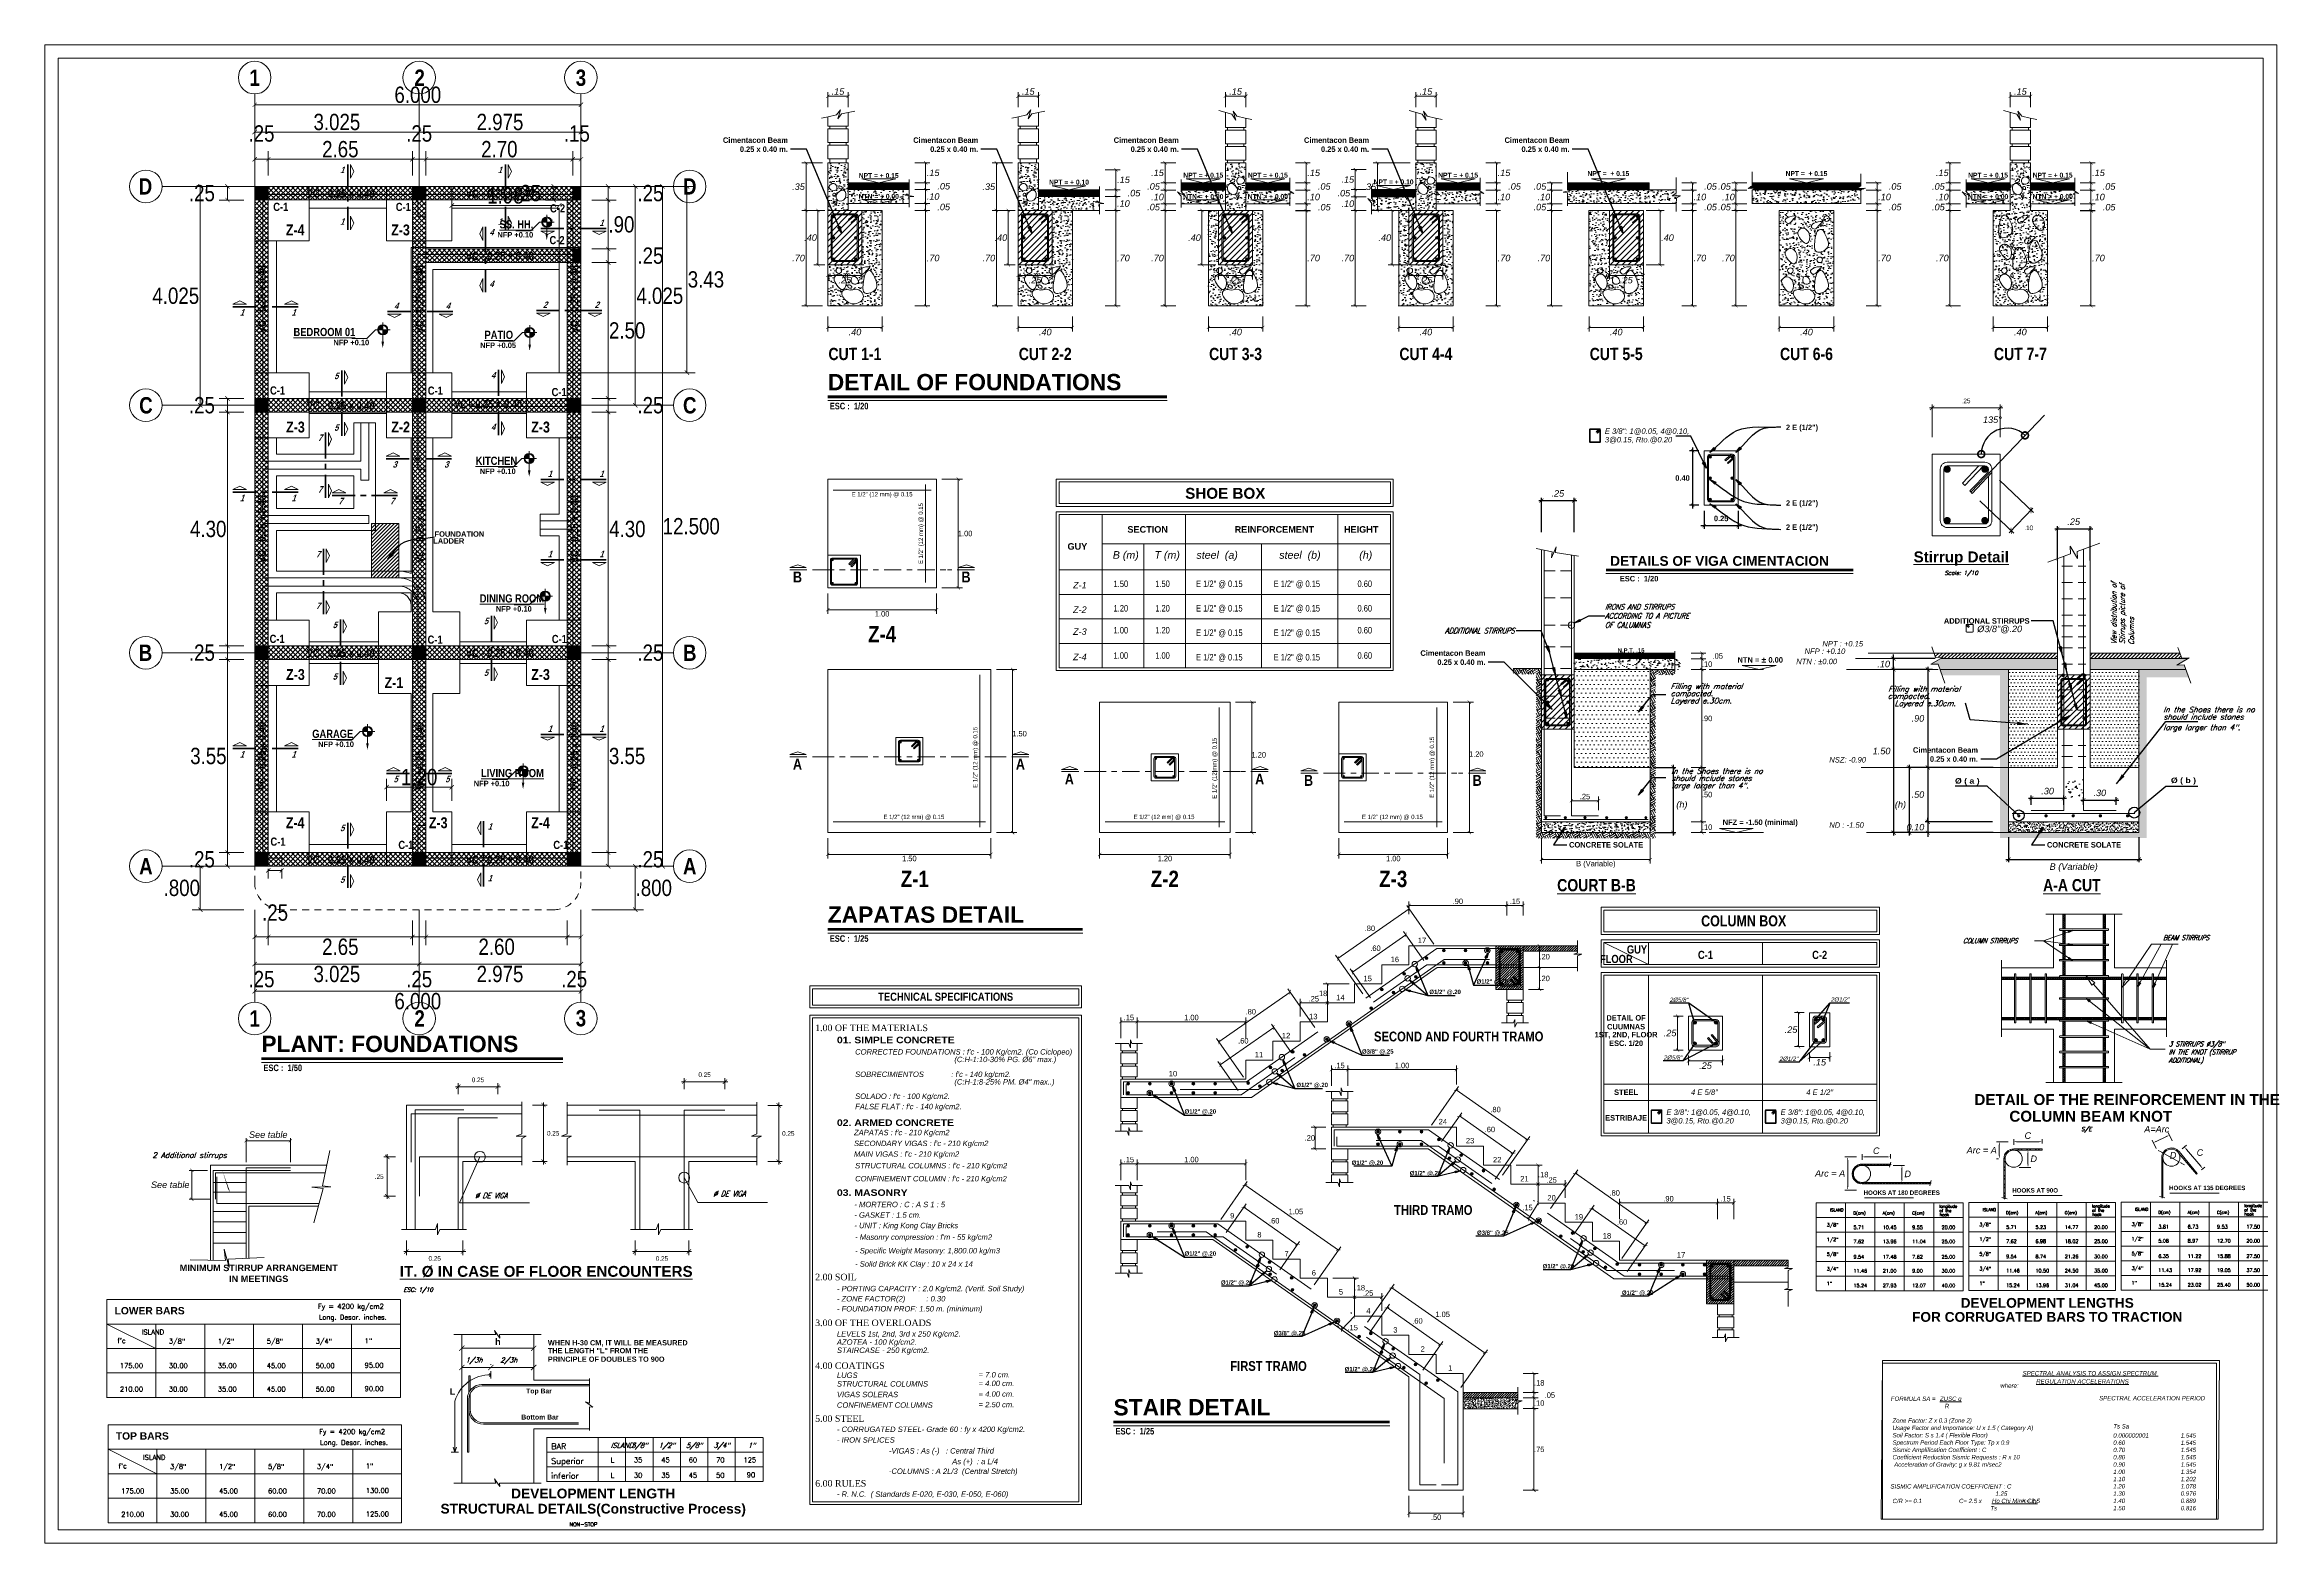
# Model space of a CAD drawing. Header units: millimetres. Extents: x 56 to 215, y 47 to 103.
# Drawn here: x 174.04 to 215.14, y 75.1 to 102.66 of the extents above; entities that cross this region are included whole.
import ezdxf
from ezdxf.enums import TextEntityAlignment as Align

# ---------------------------------------------------------------- set-up
doc = ezdxf.new("R2010")
doc.units = ezdxf.units.MM
for name, pattern in [('ACAD_ISO03W100', [30, 12, -18]), ('CENTER2', [28.575, 19.05, -3.175, 3.175, -3.175]), ('CENTERX2', [101.6, 63.5, -12.7, 12.7, -12.7]), ('DASHED', [19.05, 12.7, -6.35]), ('DASHED2', [0.375, 0.25, -0.125])]:
    doc.linetypes.add(name, pattern=pattern)
for name, color, linetype in [('_u', 7, 'Continuous'), ('E_Concreto', 157, 'Continuous'), ('G_Acotación', 171, 'Continuous')]:
    doc.layers.add(name, color=color, linetype=linetype)
for name, color, linetype, lineweight in [('A_Pared', 147, 'Continuous', 15), ('A_Texto', 43, 'Continuous', 9), ('Dimención', 1, 'Continuous', 20), ('E_Acero', 240, 'Continuous', 60), ('E_Cimentación', 150, 'Continuous', 50), ('E_Columna', 3, 'Continuous', 25), ('E_Estribo', 1, 'CENTER2', 20), ('E_Fierros', 2, 'Continuous', 50), ('E_Sobrecimiento', 230, 'Continuous', 25), ('E_Tipo de Techado', 6, 'Continuous', 15), ('E_Viga Secundaria', 133, 'Continuous', 20), ('E_Zapata', 30, 'Continuous', 25), ('Estribo', 1, 'CENTER2', 20), ('Fierros', 2, 'Continuous', 60), ('G_Achurados', 54, 'Continuous', 5), ('G_Complemento', 30, 'Continuous', 20), ('G_Cortes', 3, 'Continuous', 60), ('G_Ejes', 253, 'Continuous', 20), ('G_Escalera', 40, 'Continuous', 18), ('G_Proyección', 8, 'DASHED2', 15), ('G_Sombreados', 8, 'Continuous', 9), ('G_Texto', 122, 'Continuous', 20), ('Pen02', 7, 'Continuous', 20), ('Sombreados', 8, 'Continuous', 9), ('Textos', 122, 'Continuous', 20), ('Viga', 122, 'Continuous', 20)]:
    doc.layers.add(name, color=color, linetype=linetype, lineweight=lineweight)
doc.styles.add('Acotacion', font='ARIALN.TTF')
doc.styles.add('AMBIENTES', font='ARIALNB.TTF', dxfattribs={"height": 0.15})
doc.styles.add('ARIAL', font='ariali.ttf', dxfattribs={"height": 0.12})
doc.styles.add('Arial Marron', font='ARIALN.TTF')
doc.styles.add('ARIAL1.2', font='arial.ttf', dxfattribs={"width": 1.2})
doc.styles.add('ArialBlack', font='')
doc.styles.add('Cotas', font='ARIALNB.TTF', dxfattribs={"height": 0.1})
doc.styles.add('Dutch801Rm', font='dutchb.ttf')
doc.styles.add('Eje', font='ARIALNB.TTF', dxfattribs={"height": 0.3})
doc.styles.add('Letras(Indicadores)', font='romans.shx', dxfattribs={"width": 0.7, "oblique": 10})
doc.styles.add('Notas', font='ARIALNB.TTF', dxfattribs={"height": 0.15})
doc.styles.add('Sub Titulo', font='swissb.ttf')
doc.styles.add('Textos', font='simplex.shx', dxfattribs={"width": 0.8, "oblique": 20})
doc.styles.add('Textos Simples', font='swissci.ttf', dxfattribs={"width": 1.2})
doc.styles.add('Titulo', font='arialbd.ttf', dxfattribs={"height": 0.2})
doc.styles.add('Titulo Detalles', font='swissb.ttf')
doc.styles.add('Titulo(Ambientes)', font='sanssb__.ttf')
doc.styles.add('TITULOS', font='ARIALNB.TTF', dxfattribs={"height": 0.3})
doc.styles.get('ArialBlack').set_extended_font_data('Arial Black')
doc.dimstyles.new('120', dxfattribs={"dimtxt": 1, "dimasz": 0.06, "dimexe": 0.06, "dimexo": 0.1, "dimgap": 0.08, "dimtad": 3, "dimtih": 1, "dimtoh": 1, "dimlfac": 0.4, "dimzin": 1, "dimdsep": 46, "dimtxsty": 'Cotas', "dimblk": 'ARCHTICK', "dimcen": 2.5, "dimdle": 0.06, "dimclrt": 21, "dimazin": 0, "dimtp": 0.2, "dimtm": 0.2, "dimtfac": 1, "dimtix": 1, "dimtmove": 1, "dimatfit": 0, "dimfxl": 1, "dimtolj": 1, "dimtzin": 1, "dimarcsym": 0})
doc.dimstyles.new('125', dxfattribs={"dimtxt": 1, "dimasz": 0.06, "dimexe": 0.06, "dimexo": 0.1, "dimgap": 0.08, "dimtad": 3, "dimtih": 1, "dimtoh": 1, "dimlfac": 0.5, "dimzin": 1, "dimdsep": 46, "dimtxsty": 'Cotas', "dimblk": 'ARCHTICK', "dimcen": 2.5, "dimdle": 0.06, "dimclrt": 4, "dimazin": 0, "dimtp": 0.2, "dimtm": 0.2, "dimtfac": 1, "dimtix": 1, "dimtmove": 1, "dimatfit": 3, "dimfxl": 1, "dimtolj": 1, "dimtzin": 1, "dimarcsym": 0})
doc.dimstyles.new('150', dxfattribs={"dimtxt": 1, "dimasz": 0.06, "dimexe": 0.06, "dimexo": 0.08, "dimgap": 0.05, "dimtad": 2, "dimtih": 1, "dimtoh": 1, "dimzin": 1, "dimdsep": 46, "dimtxsty": 'Cotas', "dimblk": 'ARCHTICK', "dimcen": 0.25, "dimdle": 0.06, "dimclrd": 256, "dimclre": 256, "dimclrt": 5, "dimazin": 0, "dimtp": 0.2, "dimtm": 0.2, "dimtfac": 1, "dimtix": 1, "dimtmove": 1, "dimatfit": 0, "dimfxl": 0.06, "dimtolj": 1, "dimtzin": 1, "dimarcsym": 0})
doc.dimstyles.new('Indicadores', dxfattribs={"dimtxt": 0.08, "dimasz": 0.08, "dimexe": 0.05, "dimexo": 0.1, "dimgap": 0.05, "dimtad": 2, "dimtih": 1, "dimtoh": 1, "dimzin": 4, "dimdsep": 46, "dimtxsty": 'ARIAL', "dimblk1": 'ARCHTICK', "dimblk2": 'ARCHTICK', "dimsah": 1, "dimcen": 0.02, "dimclrd": 8, "dimclre": 8, "dimclrt": 7, "dimadec": 0, "dimazin": 0, "dimtfac": 1, "dimtmove": 2, "dimatfit": 3, "dimldrblk": 'CLOSEDBLANK', "dimfxl": 1, "dimtolj": 1, "dimtzin": 4, "dimlwd": 9, "dimlwe": 9, "dimarcsym": 0})
doc.dimstyles.new('Lenin_20', dxfattribs={"dimscale": 0.5, "dimtxt": 0.1, "dimasz": 0.12, "dimexe": 0.15, "dimexo": 0.2, "dimgap": 0.05, "dimtad": 2, "dimtih": 1, "dimtoh": 1, "dimlfac": 0.4, "dimzin": 4, "dimdsep": 46, "dimtxsty": 'ARIAL', "dimblk": 'ARCHTICK', "dimcen": 0.12, "dimclrd": 256, "dimclre": 256, "dimclrt": 4, "dimazin": 1, "dimtm": 1e-09, "dimtfac": 1, "dimtmove": 2, "dimatfit": 2, "dimldrblk": 'ARCHTICK', "dimfxl": 1, "dimtolj": 1, "dimlwd": 13, "dimlwe": 18, "dimarcsym": 0})
doc.dimstyles.new('Lenin_25', dxfattribs={"dimscale": 0.5, "dimtxt": 0.2, "dimasz": 0.12, "dimexe": 0.15, "dimexo": 0.2, "dimgap": 0.05, "dimtad": 2, "dimtih": 1, "dimtoh": 1, "dimlfac": 0.5, "dimzin": 4, "dimdsep": 46, "dimtxsty": 'Acotacion', "dimblk": 'ARCHTICK', "dimcen": 0.12, "dimclrd": 256, "dimclre": 256, "dimclrt": 4, "dimazin": 1, "dimtm": 1e-09, "dimtfac": 1, "dimtmove": 2, "dimatfit": 2, "dimldrblk": 'ARCHTICK', "dimfxl": 1, "dimtolj": 1, "dimlwd": 13, "dimlwe": 18, "dimarcsym": 0})
doc.dimstyles.new('Lenin_50', dxfattribs={"dimtxt": 0.3, "dimasz": 0.08, "dimexe": 0.15, "dimexo": 0.2, "dimgap": 0.03, "dimtad": 2, "dimtih": 1, "dimtoh": 1, "dimlfac": -1, "dimzin": 4, "dimdsep": 46, "dimtxsty": 'Acotacion', "dimblk": 'ARCHTICK', "dimcen": 0.08, "dimclrd": 256, "dimclre": 256, "dimclrt": 4, "dimazin": 1, "dimtm": 1e-09, "dimtfac": 1, "dimtmove": 2, "dimatfit": 2, "dimfxl": 1, "dimtolj": 1, "dimlwd": 13, "dimlwe": 18, "dimarcsym": 0})
doc.dimstyles.new('N1-10', dxfattribs={"dimtxt": 0.085, "dimasz": 0.08, "dimexe": 0.065, "dimexo": 0.2, "dimgap": 0.085, "dimtad": 2, "dimtih": 1, "dimtoh": 1, "dimlfac": 0.2, "dimzin": 4, "dimdsep": 46, "dimtxsty": 'Acotacion', "dimblk": 'ARCHTICK', "dimcen": 0.85, "dimdle": 0.05, "dimclrd": 251, "dimclre": 251, "dimclrt": 254, "dimaunit": 1, "dimadec": 3, "dimazin": 0, "dimtm": 1e-09, "dimtfac": 1, "dimtix": 1, "dimtmove": 0, "dimatfit": 3, "dimldrblk": 'CLOSEDBLANK', "dimfxl": 1, "dimtolj": 1, "dimtzin": 0, "dimlwd": 9, "dimlwe": 13, "dimarcsym": 0})
doc.dimstyles.new('N1-100', dxfattribs={"dimtxt": 0.085, "dimasz": 0.085, "dimexe": 0.065, "dimexo": 0.12, "dimgap": 0.085, "dimtad": 2, "dimtih": 1, "dimtoh": 1, "dimzin": 4, "dimdsep": 46, "dimtxsty": 'Acotacion', "dimblk": 'ARCHTICK', "dimcen": 0.85, "dimdle": 0.05, "dimclrd": 251, "dimclre": 251, "dimclrt": 140, "dimaunit": 1, "dimadec": 3, "dimazin": 0, "dimtm": 1e-09, "dimtfac": 1, "dimtix": 1, "dimtmove": 0, "dimatfit": 3, "dimfxl": 1, "dimtolj": 1, "dimtzin": 0, "dimlwd": 15, "dimlwe": 15, "dimarcsym": 0})
doc.dimstyles.new('N1-20', dxfattribs={"dimtxt": 0.08, "dimasz": 0.07, "dimexe": 0.05, "dimexo": 0.12, "dimgap": 0.07, "dimtad": 2, "dimtih": 1, "dimtoh": 1, "dimlfac": 0.4, "dimzin": 4, "dimdsep": 46, "dimtxsty": 'ARIAL', "dimblk": 'ARCHTICK', "dimcen": 0.1, "dimdle": 0.05, "dimclrd": 256, "dimclre": 256, "dimclrt": 151, "dimadec": 0, "dimazin": 0, "dimtfac": 1, "dimtix": 1, "dimtmove": 0, "dimatfit": 3, "dimfxl": 1, "dimtolj": 1, "dimtzin": 0, "dimlwd": -1, "dimlwe": -1, "dimarcsym": 0})
doc.dimstyles.new('N1-25', dxfattribs={"dimtxt": 0.12, "dimasz": 0.075, "dimexe": 0.05, "dimexo": 0.1, "dimgap": 0.07, "dimtad": 2, "dimtih": 1, "dimtoh": 1, "dimlfac": 0.5, "dimzin": 4, "dimdsep": 46, "dimtxsty": 'ARIAL', "dimblk": 'ARCHTICK', "dimcen": 0.1, "dimdle": 0.05, "dimclrd": 256, "dimclre": 256, "dimclrt": 151, "dimaunit": 1, "dimazin": 0, "dimtfac": 1, "dimtix": 1, "dimtmove": 0, "dimatfit": 0, "dimfxl": 1, "dimtolj": 1, "dimtzin": 0, "dimlwd": -1, "dimlwe": -1, "dimarcsym": 0})
pattern_1 = [(135, (293.047002, 7.6898), (0.0112253202, 0.0112253202), [])]
pattern_2 = [(135, (293.047002, 7.8398), (0.0112253202, 0.0112253202), [])]
pattern_3 = [(50, (11.80126, -2.77597), (0.18218467, -0.01593909), [0.01905, -0.20955]), (355, (11.80126, -2.77597), (-0.03524283, 0.19105664), [0.01524, -0.16764]), (100.451, (11.81644, -2.7773), (0.1469425, 0.17511669), [0.01619, -0.17809]), (46.1842, (11.80126, -2.72517), (0.27107904, -0.04204233), [0.028575, -0.314325]), (96.6356, (11.82385, -2.72867), (0.23740423, 0.24742556), [0.024285, -0.267135]), (351.184, (11.80126, -2.72517), (0.2374046, 0.2474251), [0.02286, -0.25146]), (21, (11.82666, -2.73787), (0.15161488, -0.10226552), [0.01905, -0.20955]), (326, (11.82666, -2.73787), (0.06180203, 0.18418797), [0.01524, -0.16764]), (71.4514, (11.8393, -2.74639), (0.21341649, 0.08192286), [0.01619, -0.17809]), (37.5, (11.80126, -2.775966), (0.003088603, 0.084555039), [0, -0.165608, 0, -0.17018, 0, -0.168275]), (7.5, (11.80126, -2.77597), (0.066819663, 0.100180575), [0, -0.097028, 0, -0.161798, 0, -0.064135]), (327.5, (11.74462, -2.775966), (0.135590595, -0.005728744), [0, -0.0635, 0, -0.19812, 0, -0.26289]), (317.5, (11.71922, -2.77597), (0.14812918, 0.02542649), [0, -0.08255, 0, -0.131572, 0, -0.18669])]
pattern_4 = [(45, (11.80126, -2.775966), (-0.0112253202, 0.0112253202), [])]
pattern_5 = [(315, (-50.56784, 10.154783), (0.0189427278, 0.0189427278), [])]
pattern_6 = [(45, (-50.56784, 10.154783), (-0.0189427278, 0.0189427278), [])]
pattern_7 = [(50, (-10.24904, 33.30307), (0.18218467, -0.01593909), [0.01905, -0.20955]), (355, (-10.24904, 33.30307), (-0.03524283, 0.19105664), [0.01524, -0.16764]), (100.451, (-10.23386, 33.30174), (0.1469425, 0.17511669), [0.01619, -0.17809]), (46.1842, (-10.24904, 33.35387), (0.27107904, -0.04204233), [0.028575, -0.314325]), (96.6356, (-10.22645, 33.35037), (0.23740423, 0.24742556), [0.024285, -0.267135]), (351.184, (-10.24904, 33.35387), (0.2374046, 0.24742512), [0.02286, -0.25146]), (21, (-10.22364, 33.34117), (0.15161488, -0.10226552), [0.01905, -0.20955]), (326, (-10.22364, 33.34117), (0.06180203, 0.18418797), [0.01524, -0.16764]), (71.4514, (-10.21101, 33.33265), (0.21341649, 0.08192286), [0.01619, -0.17809]), (37.5, (-10.249044, 33.30307), (0.003088603, 0.084555039), [0, -0.165608, 0, -0.17018, 0, -0.168275]), (7.5, (-10.24904, 33.30307), (0.066819663, 0.100180575), [0, -0.097028, 0, -0.161798, 0, -0.064135]), (327.5, (-10.305686, 33.30307), (0.135590595, -0.005728744), [0, -0.0635, 0, -0.19812, 0, -0.26289]), (317.5, (-10.33109, 33.30307), (0.14812918, 0.02542649), [0, -0.08255, 0, -0.131572, 0, -0.18669])]
pattern_8 = [(45, (-10.249044, 33.30307), (-0.04490128, 0.04490128), []), (135, (-10.249044, 33.30307), (-0.04490128, -0.04490128), [])]
pattern_9 = [(135, (411.200956, 3.60307), (0.04490128, 0.04490128), []), (45, (411.200956, 3.60307), (0.04490128, -0.04490128), [])]
pattern_10 = [(135, (416.950956, 3.60307), (0.04490128, 0.04490128), []), (45, (416.950956, 3.60307), (0.04490128, -0.04490128), [])]
pattern_11 = [(50, (26.23506, -2.77597), (0.18218467, -0.01593909), [0.01905, -0.20955]), (355, (26.23506, -2.77597), (-0.03524283, 0.19105664), [0.01524, -0.16764]), (100.451, (26.25025, -2.7773), (0.1469425, 0.17511669), [0.01619, -0.17809]), (46.1842, (26.23506, -2.72517), (0.27107904, -0.04204233), [0.028575, -0.314325]), (96.6356, (26.25765, -2.72867), (0.23740423, 0.24742556), [0.024285, -0.267135]), (351.184, (26.23506, -2.72517), (0.2374046, 0.2474251), [0.02286, -0.25146]), (21, (26.26046, -2.73787), (0.15161488, -0.10226552), [0.01905, -0.20955]), (326, (26.26046, -2.73787), (0.06180203, 0.18418797), [0.01524, -0.16764]), (71.4514, (26.2731, -2.74639), (0.21341649, 0.08192286), [0.01619, -0.17809]), (37.5, (26.235063, -2.775966), (0.003088603, 0.084555039), [0, -0.165608, 0, -0.17018, 0, -0.168275]), (7.5, (26.23506, -2.77597), (0.066819663, 0.100180575), [0, -0.097028, 0, -0.161798, 0, -0.064135]), (327.5, (26.17842, -2.775966), (0.135590595, -0.005728744), [0, -0.0635, 0, -0.19812, 0, -0.26289]), (317.5, (26.15302, -2.77597), (0.14812918, 0.02542649), [0, -0.08255, 0, -0.131572, 0, -0.18669])]

# ---------------------------------------------------------------- blocks, each defined once
blk = doc.blocks.new('TITULP')
h = blk.add_hatch(color=1)
h.paths.add_polyline_path([(0, -0.055), (0, -0.134), (0.079, -0.134, 0.414214)])
h.paths.add_polyline_path([(0, -0.134), (-0.079, -0.134, 0.414214), (0, -0.213)])
for p, q in [((0, -0.353), (0, 0)), ((-0.134, -0.134), (0.134, -0.134)), ((0.294, -0.294), (0.57, -0.294))]:
    blk.add_line(p, q)
at = {"lineweight": 18}
blk.add_line((0.134, -0.134), (0.294, -0.294), dxfattribs=at)
for radius in [0.0937, 0.0785]:
    blk.add_circle((0, -0.134), radius)
blk.add_solid([(0.024, -0.353), (0, -0.468), (-0.024, -0.353)])
at = {"style": 'Arial Marron', "width": 1.35}
blk.add_attdef('%%USALA', text='', height=0.14, dxfattribs=at).set_placement((0.305, -0.112), align=Align.TOP_LEFT)
at = {"style": 'Arial Marron', "width": 1.1}
blk.add_attdef('NPT%%P0.00', text='', height=0.1, dxfattribs=at).set_placement((0.603, -0.397), align=Align.MIDDLE_CENTER)
at = {"style": 'Arial Marron'}
blk.add_attdef('PISO', text='', height=0.08, dxfattribs=at).set_placement((0.603, -0.539), align=Align.MIDDLE_CENTER)
blk = doc.blocks.new('Eri')
blk.add_line((-1.7, 0), (0, 0))
blk.add_circle((-2, 0), 0.3)
at = {"color": 1, "style": 'Eje', "flags": 4}
blk.add_attdef('H', text='', height=0.3, dxfattribs=at).set_placement((-2, 0), align=Align.MIDDLE_CENTER)
blk = doc.blocks.new('_ArchTick')
at = {"color": 0, "linetype": 'ByBlock', "const_width": 0.15}
blk.add_lwpolyline([(-0.5, -0.5), (0.5, 0.5)], dxfattribs=at)
blk = doc.blocks.new('*D309')
at = {"layer": 'Defpoints', "color": 0, "transparency": 16777216}
for p in [(183.901, 101.553), (177.901, 100.053), (183.901, 100.053)]:
    blk.add_point(p, dxfattribs=at)
at = {"layer": 'G_Acotación', "lineweight": 18, "transparency": 16777216}
for p, q in [((177.901, 100.253), (177.901, 101.703)), ((183.901, 100.253), (183.901, 101.703))]:
    blk.add_line(p, q, dxfattribs=at)
at = {"layer": 'G_Acotación', "lineweight": 13, "transparency": 16777216}
blk.add_line((177.901, 101.553), (183.901, 101.553), dxfattribs=at)
at = {"layer": 'G_Acotación', "lineweight": 13, "transparency": 16777216, "xscale": 0.08, "yscale": 0.08, "zscale": 0.08, "rotation": 180}
blk.add_blockref('_ArchTick', (177.901, 101.553), dxfattribs=at)
at = {"layer": 'G_Acotación', "lineweight": 13, "transparency": 16777216, "xscale": 0.08, "yscale": 0.08, "zscale": 0.08}
blk.add_blockref('_ArchTick', (183.901, 101.553), dxfattribs=at)
at = {"layer": 'G_Acotación', "color": 4, "lineweight": 5, "transparency": 16777216, "insert": (180.901, 101.736), "char_height": 0.3, "attachment_point": 5, "style": 'Acotacion'}
blk.add_mtext('\\A1;6.000', dxfattribs=at)
blk = doc.blocks.new('*D310')
at = {"layer": 'Defpoints', "color": 0, "transparency": 16777216}
for p in [(183.901, 101.053), (180.926, 100.053), (183.901, 100.053)]:
    blk.add_point(p, dxfattribs=at)
at = {"layer": 'G_Acotación', "lineweight": 18, "transparency": 16777216}
for p, q in [((180.926, 100.253), (180.926, 101.203)), ((183.901, 100.253), (183.901, 101.203))]:
    blk.add_line(p, q, dxfattribs=at)
at = {"layer": 'G_Acotación', "lineweight": 13, "transparency": 16777216}
blk.add_line((180.926, 101.053), (183.901, 101.053), dxfattribs=at)
at = {"layer": 'G_Acotación', "lineweight": 13, "transparency": 16777216, "xscale": 0.08, "yscale": 0.08, "zscale": 0.08, "rotation": 180}
blk.add_blockref('_ArchTick', (180.926, 101.053), dxfattribs=at)
at = {"layer": 'G_Acotación', "lineweight": 13, "transparency": 16777216, "xscale": 0.08, "yscale": 0.08, "zscale": 0.08}
blk.add_blockref('_ArchTick', (183.901, 101.053), dxfattribs=at)
at = {"layer": 'G_Acotación', "color": 4, "lineweight": 5, "transparency": 16777216, "insert": (182.413, 101.236), "char_height": 0.3, "attachment_point": 5, "style": 'Acotacion'}
blk.add_mtext('\\A1;2.975', dxfattribs=at)
blk = doc.blocks.new('*D311')
at = {"layer": 'Defpoints', "color": 0, "transparency": 16777216}
for p in [(180.926, 101.053), (177.901, 100.053), (180.926, 100.053)]:
    blk.add_point(p, dxfattribs=at)
at = {"layer": 'G_Acotación', "lineweight": 18, "transparency": 16777216}
for p, q in [((177.901, 100.253), (177.901, 101.203)), ((180.926, 100.253), (180.926, 101.203))]:
    blk.add_line(p, q, dxfattribs=at)
at = {"layer": 'G_Acotación', "lineweight": 13, "transparency": 16777216}
blk.add_line((177.901, 101.053), (180.926, 101.053), dxfattribs=at)
at = {"layer": 'G_Acotación', "lineweight": 13, "transparency": 16777216, "xscale": 0.08, "yscale": 0.08, "zscale": 0.08, "rotation": 180}
blk.add_blockref('_ArchTick', (177.901, 101.053), dxfattribs=at)
at = {"layer": 'G_Acotación', "lineweight": 13, "transparency": 16777216, "xscale": 0.08, "yscale": 0.08, "zscale": 0.08}
blk.add_blockref('_ArchTick', (180.926, 101.053), dxfattribs=at)
at = {"layer": 'G_Acotación', "color": 4, "lineweight": 5, "transparency": 16777216, "insert": (179.413, 101.236), "char_height": 0.3, "attachment_point": 5, "style": 'Acotacion'}
blk.add_mtext('\\A1;3.025', dxfattribs=at)
blk = doc.blocks.new('*D312')
at = {"layer": 'Defpoints', "color": 0, "transparency": 16777216}
for p in [(177.901, 86.753), (183.901, 86.753), (183.901, 85.253)]:
    blk.add_point(p, dxfattribs=at)
at = {"layer": 'G_Acotación', "lineweight": 18, "transparency": 16777216}
for p, q in [((177.901, 86.553), (177.901, 85.103)), ((183.901, 86.553), (183.901, 85.103))]:
    blk.add_line(p, q, dxfattribs=at)
at = {"layer": 'G_Acotación', "lineweight": 13, "transparency": 16777216}
blk.add_line((177.901, 85.253), (183.901, 85.253), dxfattribs=at)
at = {"layer": 'G_Acotación', "lineweight": 13, "transparency": 16777216, "xscale": 0.08, "yscale": 0.08, "zscale": 0.08, "rotation": 180}
blk.add_blockref('_ArchTick', (177.901, 85.253), dxfattribs=at)
at = {"layer": 'G_Acotación', "lineweight": 13, "transparency": 16777216, "xscale": 0.08, "yscale": 0.08, "zscale": 0.08}
blk.add_blockref('_ArchTick', (183.901, 85.253), dxfattribs=at)
at = {"layer": 'G_Acotación', "color": 4, "lineweight": 5, "transparency": 16777216, "insert": (180.901, 85.07), "char_height": 0.3, "attachment_point": 5, "style": 'Acotacion'}
blk.add_mtext('\\A1;6.000', dxfattribs=at)
blk = doc.blocks.new('*D313')
at = {"layer": 'Defpoints', "color": 0, "transparency": 16777216}
for p in [(180.926, 86.753), (183.901, 86.753), (183.901, 85.753)]:
    blk.add_point(p, dxfattribs=at)
at = {"layer": 'G_Acotación', "lineweight": 18, "transparency": 16777216}
for p, q in [((180.926, 86.553), (180.926, 85.603)), ((183.901, 86.553), (183.901, 85.603))]:
    blk.add_line(p, q, dxfattribs=at)
at = {"layer": 'G_Acotación', "lineweight": 13, "transparency": 16777216}
blk.add_line((180.926, 85.753), (183.901, 85.753), dxfattribs=at)
at = {"layer": 'G_Acotación', "lineweight": 13, "transparency": 16777216, "xscale": 0.08, "yscale": 0.08, "zscale": 0.08, "rotation": 180}
blk.add_blockref('_ArchTick', (180.926, 85.753), dxfattribs=at)
at = {"layer": 'G_Acotación', "lineweight": 13, "transparency": 16777216, "xscale": 0.08, "yscale": 0.08, "zscale": 0.08}
blk.add_blockref('_ArchTick', (183.901, 85.753), dxfattribs=at)
at = {"layer": 'G_Acotación', "color": 4, "lineweight": 5, "transparency": 16777216, "insert": (182.413, 85.57), "char_height": 0.3, "attachment_point": 5, "style": 'Acotacion'}
blk.add_mtext('\\A1;2.975', dxfattribs=at)
blk = doc.blocks.new('*D314')
at = {"layer": 'Defpoints', "color": 0, "transparency": 16777216}
for p in [(177.901, 86.753), (180.926, 86.753), (180.926, 85.753)]:
    blk.add_point(p, dxfattribs=at)
at = {"layer": 'G_Acotación', "lineweight": 18, "transparency": 16777216}
for p, q in [((177.901, 86.553), (177.901, 85.603)), ((180.926, 86.553), (180.926, 85.603))]:
    blk.add_line(p, q, dxfattribs=at)
at = {"layer": 'G_Acotación', "lineweight": 13, "transparency": 16777216}
blk.add_line((177.901, 85.753), (180.926, 85.753), dxfattribs=at)
at = {"layer": 'G_Acotación', "lineweight": 13, "transparency": 16777216, "xscale": 0.08, "yscale": 0.08, "zscale": 0.08, "rotation": 180}
blk.add_blockref('_ArchTick', (177.901, 85.753), dxfattribs=at)
at = {"layer": 'G_Acotación', "lineweight": 13, "transparency": 16777216, "xscale": 0.08, "yscale": 0.08, "zscale": 0.08}
blk.add_blockref('_ArchTick', (180.926, 85.753), dxfattribs=at)
at = {"layer": 'G_Acotación', "color": 4, "lineweight": 5, "transparency": 16777216, "insert": (179.413, 85.57), "char_height": 0.3, "attachment_point": 5, "style": 'Acotacion'}
blk.add_mtext('\\A1;3.025', dxfattribs=at)
blk = doc.blocks.new('*D315')
at = {"layer": 'Defpoints', "color": 0, "transparency": 16777216}
for p in [(176.901, 100.053), (177.901, 100.053), (177.901, 96.028)]:
    blk.add_point(p, dxfattribs=at)
at = {"layer": 'G_Acotación', "lineweight": 18, "transparency": 16777216}
for p, q in [((177.701, 100.053), (176.751, 100.053)), ((177.701, 96.028), (176.751, 96.028))]:
    blk.add_line(p, q, dxfattribs=at)
at = {"layer": 'G_Acotación', "lineweight": 13, "transparency": 16777216}
blk.add_line((176.901, 96.028), (176.901, 100.053), dxfattribs=at)
at = {"layer": 'G_Acotación', "lineweight": 13, "transparency": 16777216, "xscale": 0.08, "yscale": 0.08, "zscale": 0.08}
for p, rotation in [((176.901, 100.053), 90), ((176.901, 96.028), 270)]:
    blk.add_blockref('_ArchTick', p, dxfattribs=dict(at, rotation=rotation))
at = {"layer": 'G_Acotación', "color": 4, "lineweight": 5, "transparency": 16777216, "insert": (176.45, 98.041), "char_height": 0.3, "attachment_point": 5, "style": 'Acotacion'}
blk.add_mtext('\\A1;4.025', dxfattribs=at)
blk = doc.blocks.new('*D316')
at = {"layer": 'Defpoints', "color": 0, "transparency": 16777216}
for p in [(176.901, 87.553), (177.901, 87.553), (177.901, 86.753)]:
    blk.add_point(p, dxfattribs=at)
at = {"layer": 'G_Acotación', "lineweight": 18, "transparency": 16777216}
for p, q in [((177.701, 87.553), (176.751, 87.553)), ((177.701, 86.753), (176.751, 86.753))]:
    blk.add_line(p, q, dxfattribs=at)
at = {"layer": 'G_Acotación', "lineweight": 13, "transparency": 16777216}
blk.add_line((176.901, 86.753), (176.901, 87.553), dxfattribs=at)
at = {"layer": 'G_Acotación', "lineweight": 13, "transparency": 16777216, "xscale": 0.08, "yscale": 0.08, "zscale": 0.08}
for p, rotation in [((176.901, 87.553), 90), ((176.901, 86.753), 270)]:
    blk.add_blockref('_ArchTick', p, dxfattribs=dict(at, rotation=rotation))
at = {"layer": 'G_Acotación', "color": 4, "lineweight": 5, "transparency": 16777216, "insert": (176.561, 87.153), "char_height": 0.3, "attachment_point": 5, "style": 'Acotacion'}
blk.add_mtext('\\A1;.800', dxfattribs=at)
blk = doc.blocks.new('*D317')
at = {"layer": 'Defpoints', "color": 0, "transparency": 16777216}
for p in [(183.901, 100.053), (185.401, 100.053), (183.901, 87.553)]:
    blk.add_point(p, dxfattribs=at)
at = {"layer": 'G_Acotación', "lineweight": 18, "transparency": 16777216}
for p, q in [((184.101, 100.053), (185.551, 100.053)), ((184.101, 87.553), (185.551, 87.553))]:
    blk.add_line(p, q, dxfattribs=at)
at = {"layer": 'G_Acotación', "lineweight": 13, "transparency": 16777216}
blk.add_line((185.401, 87.553), (185.401, 100.053), dxfattribs=at)
at = {"layer": 'G_Acotación', "lineweight": 13, "transparency": 16777216, "xscale": 0.08, "yscale": 0.08, "zscale": 0.08}
for p, rotation in [((185.401, 100.053), 90), ((185.401, 87.553), 270)]:
    blk.add_blockref('_ArchTick', p, dxfattribs=dict(at, rotation=rotation))
at = {"layer": 'G_Acotación', "color": 4, "lineweight": 5, "transparency": 16777216, "insert": (185.93, 93.803), "char_height": 0.3, "attachment_point": 5, "style": 'Acotacion'}
blk.add_mtext('\\A1;12.500', dxfattribs=at)
blk = doc.blocks.new('*D318')
at = {"layer": 'Defpoints', "color": 0, "transparency": 16777216}
for p in [(183.901, 100.053), (184.901, 100.053), (183.901, 96.028)]:
    blk.add_point(p, dxfattribs=at)
at = {"layer": 'G_Acotación', "lineweight": 18, "transparency": 16777216}
for p, q in [((184.101, 100.053), (185.051, 100.053)), ((184.101, 96.028), (185.051, 96.028))]:
    blk.add_line(p, q, dxfattribs=at)
at = {"layer": 'G_Acotación', "lineweight": 13, "transparency": 16777216}
blk.add_line((184.901, 96.028), (184.901, 100.053), dxfattribs=at)
at = {"layer": 'G_Acotación', "lineweight": 13, "transparency": 16777216, "xscale": 0.08, "yscale": 0.08, "zscale": 0.08}
for p, rotation in [((184.901, 100.053), 90), ((184.901, 96.028), 270)]:
    blk.add_blockref('_ArchTick', p, dxfattribs=dict(at, rotation=rotation))
at = {"layer": 'G_Acotación', "color": 4, "lineweight": 5, "transparency": 16777216, "insert": (185.352, 98.041), "char_height": 0.3, "attachment_point": 5, "style": 'Acotacion'}
blk.add_mtext('\\A1;4.025', dxfattribs=at)
blk = doc.blocks.new('*D319')
at = {"layer": 'Defpoints', "color": 0, "transparency": 16777216}
for p in [(183.901, 87.553), (184.901, 87.553), (183.901, 86.753)]:
    blk.add_point(p, dxfattribs=at)
at = {"layer": 'G_Acotación', "lineweight": 18, "transparency": 16777216}
for p, q in [((184.101, 87.553), (185.051, 87.553)), ((184.101, 86.753), (185.051, 86.753))]:
    blk.add_line(p, q, dxfattribs=at)
at = {"layer": 'G_Acotación', "lineweight": 13, "transparency": 16777216}
blk.add_line((184.901, 86.753), (184.901, 87.553), dxfattribs=at)
at = {"layer": 'G_Acotación', "lineweight": 13, "transparency": 16777216, "xscale": 0.08, "yscale": 0.08, "zscale": 0.08}
for p, rotation in [((184.901, 87.553), 90), ((184.901, 86.753), 270)]:
    blk.add_blockref('_ArchTick', p, dxfattribs=dict(at, rotation=rotation))
at = {"layer": 'G_Acotación', "color": 4, "lineweight": 5, "transparency": 16777216, "insert": (185.241, 87.153), "char_height": 0.3, "attachment_point": 5, "style": 'Acotacion'}
blk.add_mtext('\\A1;.800', dxfattribs=at)
blk = doc.blocks.new('*D320')
at = {"layer": 'Defpoints', "color": 0, "transparency": 16777216}
for p in [(183.751, 100.553), (183.751, 100.053), (183.901, 100.053)]:
    blk.add_point(p, dxfattribs=at)
at = {"layer": 'G_Acotación', "lineweight": 18, "transparency": 16777216}
for p, q in [((183.751, 100.253), (183.751, 100.703)), ((183.901, 100.253), (183.901, 100.703))]:
    blk.add_line(p, q, dxfattribs=at)
at = {"layer": 'G_Acotación', "lineweight": 13, "transparency": 16777216}
blk.add_line((183.901, 100.553), (183.751, 100.553), dxfattribs=at)
at = {"layer": 'G_Acotación', "lineweight": 13, "transparency": 16777216, "xscale": 0.08, "yscale": 0.08, "zscale": 0.08, "rotation": 180}
blk.add_blockref('_ArchTick', (183.751, 100.553), dxfattribs=at)
at = {"layer": 'G_Acotación', "lineweight": 13, "transparency": 16777216, "xscale": 0.08, "yscale": 0.08, "zscale": 0.08}
blk.add_blockref('_ArchTick', (183.901, 100.553), dxfattribs=at)
at = {"layer": 'G_Acotación', "color": 4, "lineweight": 5, "transparency": 16777216, "insert": (183.826, 101.024), "char_height": 0.3, "attachment_point": 5, "style": 'Acotacion'}
blk.add_mtext('\\A1;.15', dxfattribs=at)
blk = doc.blocks.new('*D437')
at = {"layer": 'Defpoints', "color": 0, "transparency": 16777216}
for p in [(181.051, 100.553), (181.051, 100.053), (183.751, 100.053)]:
    blk.add_point(p, dxfattribs=at)
at = {"layer": 'G_Acotación', "lineweight": 18, "transparency": 16777216}
for p, q in [((181.051, 100.253), (181.051, 100.703)), ((183.751, 100.253), (183.751, 100.703))]:
    blk.add_line(p, q, dxfattribs=at)
at = {"layer": 'G_Acotación', "lineweight": 13, "transparency": 16777216}
blk.add_line((183.751, 100.553), (181.051, 100.553), dxfattribs=at)
at = {"layer": 'G_Acotación', "lineweight": 13, "transparency": 16777216, "xscale": 0.08, "yscale": 0.08, "zscale": 0.08, "rotation": 180}
blk.add_blockref('_ArchTick', (181.051, 100.553), dxfattribs=at)
at = {"layer": 'G_Acotación', "lineweight": 13, "transparency": 16777216, "xscale": 0.08, "yscale": 0.08, "zscale": 0.08}
blk.add_blockref('_ArchTick', (183.751, 100.553), dxfattribs=at)
at = {"layer": 'G_Acotación', "color": 4, "lineweight": 5, "transparency": 16777216, "insert": (182.401, 100.736), "char_height": 0.3, "attachment_point": 5, "style": 'Acotacion'}
blk.add_mtext('\\A1;2.70', dxfattribs=at)
blk = doc.blocks.new('*D438')
at = {"layer": 'Defpoints', "color": 0, "transparency": 16777216}
for p in [(180.801, 100.553), (180.801, 100.053), (181.051, 100.053)]:
    blk.add_point(p, dxfattribs=at)
at = {"layer": 'G_Acotación', "lineweight": 18, "transparency": 16777216}
for p, q in [((180.801, 100.253), (180.801, 100.703)), ((181.051, 100.253), (181.051, 100.703))]:
    blk.add_line(p, q, dxfattribs=at)
at = {"layer": 'G_Acotación', "lineweight": 13, "transparency": 16777216}
blk.add_line((181.051, 100.553), (180.801, 100.553), dxfattribs=at)
at = {"layer": 'G_Acotación', "lineweight": 13, "transparency": 16777216, "xscale": 0.08, "yscale": 0.08, "zscale": 0.08, "rotation": 180}
blk.add_blockref('_ArchTick', (180.801, 100.553), dxfattribs=at)
at = {"layer": 'G_Acotación', "lineweight": 13, "transparency": 16777216, "xscale": 0.08, "yscale": 0.08, "zscale": 0.08}
blk.add_blockref('_ArchTick', (181.051, 100.553), dxfattribs=at)
at = {"layer": 'G_Acotación', "color": 4, "lineweight": 5, "transparency": 16777216, "insert": (180.926, 101.024), "char_height": 0.3, "attachment_point": 5, "style": 'Acotacion'}
blk.add_mtext('\\A1;.25', dxfattribs=at)
blk = doc.blocks.new('*D321')
at = {"layer": 'Defpoints', "color": 0, "transparency": 16777216}
for p in [(178.151, 100.553), (178.151, 100.053), (180.801, 100.053)]:
    blk.add_point(p, dxfattribs=at)
at = {"layer": 'G_Acotación', "lineweight": 18, "transparency": 16777216}
for p, q in [((178.151, 100.253), (178.151, 100.703)), ((180.801, 100.253), (180.801, 100.703))]:
    blk.add_line(p, q, dxfattribs=at)
at = {"layer": 'G_Acotación', "lineweight": 13, "transparency": 16777216}
blk.add_line((180.801, 100.553), (178.151, 100.553), dxfattribs=at)
at = {"layer": 'G_Acotación', "lineweight": 13, "transparency": 16777216, "xscale": 0.08, "yscale": 0.08, "zscale": 0.08, "rotation": 180}
blk.add_blockref('_ArchTick', (178.151, 100.553), dxfattribs=at)
at = {"layer": 'G_Acotación', "lineweight": 13, "transparency": 16777216, "xscale": 0.08, "yscale": 0.08, "zscale": 0.08}
blk.add_blockref('_ArchTick', (180.801, 100.553), dxfattribs=at)
at = {"layer": 'G_Acotación', "color": 4, "lineweight": 5, "transparency": 16777216, "insert": (179.476, 100.736), "char_height": 0.3, "attachment_point": 5, "style": 'Acotacion'}
blk.add_mtext('\\A1;2.65', dxfattribs=at)
blk = doc.blocks.new('*D322')
at = {"layer": 'Defpoints', "color": 0, "transparency": 16777216}
for p in [(177.901, 100.553), (177.901, 100.053), (178.151, 100.053)]:
    blk.add_point(p, dxfattribs=at)
at = {"layer": 'G_Acotación', "lineweight": 18, "transparency": 16777216}
for p, q in [((177.901, 100.253), (177.901, 100.703)), ((178.151, 100.253), (178.151, 100.703))]:
    blk.add_line(p, q, dxfattribs=at)
at = {"layer": 'G_Acotación', "lineweight": 13, "transparency": 16777216}
blk.add_line((178.151, 100.553), (177.901, 100.553), dxfattribs=at)
at = {"layer": 'G_Acotación', "lineweight": 13, "transparency": 16777216, "xscale": 0.08, "yscale": 0.08, "zscale": 0.08, "rotation": 180}
blk.add_blockref('_ArchTick', (177.901, 100.553), dxfattribs=at)
at = {"layer": 'G_Acotación', "lineweight": 13, "transparency": 16777216, "xscale": 0.08, "yscale": 0.08, "zscale": 0.08}
blk.add_blockref('_ArchTick', (178.151, 100.553), dxfattribs=at)
at = {"layer": 'G_Acotación', "color": 4, "lineweight": 5, "transparency": 16777216, "insert": (178.026, 101.024), "char_height": 0.3, "attachment_point": 5, "style": 'Acotacion'}
blk.add_mtext('\\A1;.25', dxfattribs=at)
blk = doc.blocks.new('*D323')
at = {"layer": 'Defpoints', "color": 0, "transparency": 16777216}
for p in [(177.401, 87.803), (177.901, 87.803), (177.901, 87.553)]:
    blk.add_point(p, dxfattribs=at)
at = {"layer": 'G_Acotación', "lineweight": 18, "transparency": 16777216}
for p, q in [((177.701, 87.803), (177.251, 87.803)), ((177.701, 87.553), (177.251, 87.553))]:
    blk.add_line(p, q, dxfattribs=at)
at = {"layer": 'G_Acotación', "lineweight": 13, "transparency": 16777216}
blk.add_line((177.401, 87.553), (177.401, 87.803), dxfattribs=at)
at = {"layer": 'G_Acotación', "lineweight": 13, "transparency": 16777216, "xscale": 0.08, "yscale": 0.08, "zscale": 0.08}
for p, rotation in [((177.401, 87.803), 90), ((177.401, 87.553), 270)]:
    blk.add_blockref('_ArchTick', p, dxfattribs=dict(at, rotation=rotation))
at = {"layer": 'G_Acotación', "color": 4, "lineweight": 5, "transparency": 16777216, "insert": (176.93, 87.678), "char_height": 0.3, "attachment_point": 5, "style": 'Acotacion'}
blk.add_mtext('\\A1;.25', dxfattribs=at)
blk = doc.blocks.new('*D324')
at = {"layer": 'Defpoints', "color": 0, "transparency": 16777216}
for p in [(177.401, 91.353), (177.901, 91.353), (177.901, 87.803)]:
    blk.add_point(p, dxfattribs=at)
at = {"layer": 'G_Acotación', "lineweight": 18, "transparency": 16777216}
for p, q in [((177.701, 91.353), (177.251, 91.353)), ((177.701, 87.803), (177.251, 87.803))]:
    blk.add_line(p, q, dxfattribs=at)
at = {"layer": 'G_Acotación', "lineweight": 13, "transparency": 16777216}
blk.add_line((177.401, 87.803), (177.401, 91.353), dxfattribs=at)
at = {"layer": 'G_Acotación', "lineweight": 13, "transparency": 16777216, "xscale": 0.08, "yscale": 0.08, "zscale": 0.08}
for p, rotation in [((177.401, 91.353), 90), ((177.401, 87.803), 270)]:
    blk.add_blockref('_ArchTick', p, dxfattribs=dict(at, rotation=rotation))
at = {"layer": 'G_Acotación', "color": 4, "lineweight": 5, "transparency": 16777216, "insert": (177.05, 89.578), "char_height": 0.3, "attachment_point": 5, "style": 'Acotacion'}
blk.add_mtext('\\A1;3.55', dxfattribs=at)
blk = doc.blocks.new('*D325')
at = {"layer": 'Defpoints', "color": 0, "transparency": 16777216}
for p in [(177.401, 91.603), (177.901, 91.603), (177.901, 91.353)]:
    blk.add_point(p, dxfattribs=at)
at = {"layer": 'G_Acotación', "lineweight": 18, "transparency": 16777216}
for p, q in [((177.701, 91.603), (177.251, 91.603)), ((177.701, 91.353), (177.251, 91.353))]:
    blk.add_line(p, q, dxfattribs=at)
at = {"layer": 'G_Acotación', "lineweight": 13, "transparency": 16777216}
blk.add_line((177.401, 91.353), (177.401, 91.603), dxfattribs=at)
at = {"layer": 'G_Acotación', "lineweight": 13, "transparency": 16777216, "xscale": 0.08, "yscale": 0.08, "zscale": 0.08}
for p, rotation in [((177.401, 91.603), 90), ((177.401, 91.353), 270)]:
    blk.add_blockref('_ArchTick', p, dxfattribs=dict(at, rotation=rotation))
at = {"layer": 'G_Acotación', "color": 4, "lineweight": 5, "transparency": 16777216, "insert": (176.93, 91.478), "char_height": 0.3, "attachment_point": 5, "style": 'Acotacion'}
blk.add_mtext('\\A1;.25', dxfattribs=at)
blk = doc.blocks.new('*D326')
at = {"layer": 'Defpoints', "color": 0, "transparency": 16777216}
for p in [(177.401, 95.903), (177.901, 95.903), (177.901, 91.603)]:
    blk.add_point(p, dxfattribs=at)
at = {"layer": 'G_Acotación', "lineweight": 18, "transparency": 16777216}
for p, q in [((177.701, 95.903), (177.251, 95.903)), ((177.701, 91.603), (177.251, 91.603))]:
    blk.add_line(p, q, dxfattribs=at)
at = {"layer": 'G_Acotación', "lineweight": 13, "transparency": 16777216}
blk.add_line((177.401, 91.603), (177.401, 95.903), dxfattribs=at)
at = {"layer": 'G_Acotación', "lineweight": 13, "transparency": 16777216, "xscale": 0.08, "yscale": 0.08, "zscale": 0.08}
for p, rotation in [((177.401, 95.903), 90), ((177.401, 91.603), 270)]:
    blk.add_blockref('_ArchTick', p, dxfattribs=dict(at, rotation=rotation))
at = {"layer": 'G_Acotación', "color": 4, "lineweight": 5, "transparency": 16777216, "insert": (177.047, 93.753), "char_height": 0.3, "attachment_point": 5, "style": 'Acotacion'}
blk.add_mtext('\\A1;4.30', dxfattribs=at)
blk = doc.blocks.new('*D327')
at = {"layer": 'Defpoints', "color": 0, "transparency": 16777216}
for p in [(177.401, 96.153), (177.901, 96.153), (177.901, 95.903)]:
    blk.add_point(p, dxfattribs=at)
at = {"layer": 'G_Acotación', "lineweight": 18, "transparency": 16777216}
for p, q in [((177.701, 96.153), (177.251, 96.153)), ((177.701, 95.903), (177.251, 95.903))]:
    blk.add_line(p, q, dxfattribs=at)
at = {"layer": 'G_Acotación', "lineweight": 13, "transparency": 16777216}
blk.add_line((177.401, 95.903), (177.401, 96.153), dxfattribs=at)
at = {"layer": 'G_Acotación', "lineweight": 13, "transparency": 16777216, "xscale": 0.08, "yscale": 0.08, "zscale": 0.08}
for p, rotation in [((177.401, 96.153), 90), ((177.401, 95.903), 270)]:
    blk.add_blockref('_ArchTick', p, dxfattribs=dict(at, rotation=rotation))
at = {"layer": 'G_Acotación', "color": 4, "lineweight": 5, "transparency": 16777216, "insert": (176.93, 96.028), "char_height": 0.3, "attachment_point": 5, "style": 'Acotacion'}
blk.add_mtext('\\A1;.25', dxfattribs=at)
blk = doc.blocks.new('*D328')
at = {"layer": 'Defpoints', "color": 0, "transparency": 16777216}
for p in [(183.651, 86.753), (183.901, 86.753), (183.651, 86.253)]:
    blk.add_point(p, dxfattribs=at)
at = {"layer": 'G_Acotación', "lineweight": 18, "transparency": 16777216}
for p, q in [((183.651, 86.553), (183.651, 86.103)), ((183.901, 86.553), (183.901, 86.103))]:
    blk.add_line(p, q, dxfattribs=at)
at = {"layer": 'G_Acotación', "lineweight": 13, "transparency": 16777216}
blk.add_line((183.901, 86.253), (183.651, 86.253), dxfattribs=at)
at = {"layer": 'G_Acotación', "lineweight": 13, "transparency": 16777216, "xscale": 0.08, "yscale": 0.08, "zscale": 0.08, "rotation": 180}
blk.add_blockref('_ArchTick', (183.651, 86.253), dxfattribs=at)
at = {"layer": 'G_Acotación', "lineweight": 13, "transparency": 16777216, "xscale": 0.08, "yscale": 0.08, "zscale": 0.08}
blk.add_blockref('_ArchTick', (183.901, 86.253), dxfattribs=at)
at = {"layer": 'G_Acotación', "color": 4, "lineweight": 5, "transparency": 16777216, "insert": (183.776, 85.475), "char_height": 0.3, "attachment_point": 5, "style": 'Acotacion'}
blk.add_mtext('\\A1;.25', dxfattribs=at)
blk = doc.blocks.new('*D329')
at = {"layer": 'Defpoints', "color": 0, "transparency": 16777216}
for p in [(181.051, 86.753), (183.651, 86.753), (181.051, 86.253)]:
    blk.add_point(p, dxfattribs=at)
at = {"layer": 'G_Acotación', "lineweight": 18, "transparency": 16777216}
for p, q in [((181.051, 86.553), (181.051, 86.103)), ((183.651, 86.553), (183.651, 86.103))]:
    blk.add_line(p, q, dxfattribs=at)
at = {"layer": 'G_Acotación', "lineweight": 13, "transparency": 16777216}
blk.add_line((183.651, 86.253), (181.051, 86.253), dxfattribs=at)
at = {"layer": 'G_Acotación', "lineweight": 13, "transparency": 16777216, "xscale": 0.08, "yscale": 0.08, "zscale": 0.08, "rotation": 180}
blk.add_blockref('_ArchTick', (181.051, 86.253), dxfattribs=at)
at = {"layer": 'G_Acotación', "lineweight": 13, "transparency": 16777216, "xscale": 0.08, "yscale": 0.08, "zscale": 0.08}
blk.add_blockref('_ArchTick', (183.651, 86.253), dxfattribs=at)
at = {"layer": 'G_Acotación', "color": 4, "lineweight": 5, "transparency": 16777216, "insert": (182.351, 86.07), "char_height": 0.3, "attachment_point": 5, "style": 'Acotacion'}
blk.add_mtext('\\A1;2.60', dxfattribs=at)
blk = doc.blocks.new('*D330')
at = {"layer": 'Defpoints', "color": 0, "transparency": 16777216}
for p in [(180.801, 86.753), (181.051, 86.753), (180.801, 86.253)]:
    blk.add_point(p, dxfattribs=at)
at = {"layer": 'G_Acotación', "lineweight": 18, "transparency": 16777216}
for p, q in [((180.801, 86.553), (180.801, 86.103)), ((181.051, 86.553), (181.051, 86.103))]:
    blk.add_line(p, q, dxfattribs=at)
at = {"layer": 'G_Acotación', "lineweight": 13, "transparency": 16777216}
blk.add_line((181.051, 86.253), (180.801, 86.253), dxfattribs=at)
at = {"layer": 'G_Acotación', "lineweight": 13, "transparency": 16777216, "xscale": 0.08, "yscale": 0.08, "zscale": 0.08, "rotation": 180}
blk.add_blockref('_ArchTick', (180.801, 86.253), dxfattribs=at)
at = {"layer": 'G_Acotación', "lineweight": 13, "transparency": 16777216, "xscale": 0.08, "yscale": 0.08, "zscale": 0.08}
blk.add_blockref('_ArchTick', (181.051, 86.253), dxfattribs=at)
at = {"layer": 'G_Acotación', "color": 4, "lineweight": 5, "transparency": 16777216, "insert": (180.926, 85.475), "char_height": 0.3, "attachment_point": 5, "style": 'Acotacion'}
blk.add_mtext('\\A1;.25', dxfattribs=at)
blk = doc.blocks.new('*D331')
at = {"layer": 'Defpoints', "color": 0, "transparency": 16777216}
for p in [(178.151, 86.753), (180.801, 86.753), (178.151, 86.253)]:
    blk.add_point(p, dxfattribs=at)
at = {"layer": 'G_Acotación', "lineweight": 18, "transparency": 16777216}
for p, q in [((178.151, 86.553), (178.151, 86.103)), ((180.801, 86.553), (180.801, 86.103))]:
    blk.add_line(p, q, dxfattribs=at)
at = {"layer": 'G_Acotación', "lineweight": 13, "transparency": 16777216}
blk.add_line((180.801, 86.253), (178.151, 86.253), dxfattribs=at)
at = {"layer": 'G_Acotación', "lineweight": 13, "transparency": 16777216, "xscale": 0.08, "yscale": 0.08, "zscale": 0.08, "rotation": 180}
blk.add_blockref('_ArchTick', (178.151, 86.253), dxfattribs=at)
at = {"layer": 'G_Acotación', "lineweight": 13, "transparency": 16777216, "xscale": 0.08, "yscale": 0.08, "zscale": 0.08}
blk.add_blockref('_ArchTick', (180.801, 86.253), dxfattribs=at)
at = {"layer": 'G_Acotación', "color": 4, "lineweight": 5, "transparency": 16777216, "insert": (179.476, 86.07), "char_height": 0.3, "attachment_point": 5, "style": 'Acotacion'}
blk.add_mtext('\\A1;2.65', dxfattribs=at)
blk = doc.blocks.new('*D332')
at = {"layer": 'Defpoints', "color": 0, "transparency": 16777216}
for p in [(177.901, 86.753), (178.151, 86.753), (177.901, 86.253)]:
    blk.add_point(p, dxfattribs=at)
at = {"layer": 'G_Acotación', "lineweight": 18, "transparency": 16777216}
for p, q in [((177.901, 86.553), (177.901, 86.103)), ((178.151, 86.553), (178.151, 86.103))]:
    blk.add_line(p, q, dxfattribs=at)
at = {"layer": 'G_Acotación', "lineweight": 13, "transparency": 16777216}
blk.add_line((178.151, 86.253), (177.901, 86.253), dxfattribs=at)
at = {"layer": 'G_Acotación', "lineweight": 13, "transparency": 16777216, "xscale": 0.08, "yscale": 0.08, "zscale": 0.08, "rotation": 180}
blk.add_blockref('_ArchTick', (177.901, 86.253), dxfattribs=at)
at = {"layer": 'G_Acotación', "lineweight": 13, "transparency": 16777216, "xscale": 0.08, "yscale": 0.08, "zscale": 0.08}
blk.add_blockref('_ArchTick', (178.151, 86.253), dxfattribs=at)
at = {"layer": 'G_Acotación', "color": 4, "lineweight": 5, "transparency": 16777216, "insert": (178.026, 85.475), "char_height": 0.3, "attachment_point": 5, "style": 'Acotacion'}
blk.add_mtext('\\A1;.25', dxfattribs=at)
blk = doc.blocks.new('*D333')
at = {"layer": 'Defpoints', "color": 0, "transparency": 16777216}
for p in [(183.901, 100.053), (184.401, 100.053), (183.901, 99.803)]:
    blk.add_point(p, dxfattribs=at)
at = {"layer": 'G_Acotación', "lineweight": 18, "transparency": 16777216}
for p, q in [((184.101, 100.053), (184.551, 100.053)), ((184.101, 99.803), (184.551, 99.803))]:
    blk.add_line(p, q, dxfattribs=at)
at = {"layer": 'G_Acotación', "lineweight": 13, "transparency": 16777216}
blk.add_line((184.401, 99.803), (184.401, 100.053), dxfattribs=at)
at = {"layer": 'G_Acotación', "lineweight": 13, "transparency": 16777216, "xscale": 0.08, "yscale": 0.08, "zscale": 0.08}
for p, rotation in [((184.401, 100.053), 90), ((184.401, 99.803), 270)]:
    blk.add_blockref('_ArchTick', p, dxfattribs=dict(at, rotation=rotation))
at = {"layer": 'G_Acotación', "color": 4, "lineweight": 5, "transparency": 16777216, "insert": (185.179, 99.928), "char_height": 0.3, "attachment_point": 5, "style": 'Acotacion'}
blk.add_mtext('\\A1;.25', dxfattribs=at)
blk = doc.blocks.new('*D334')
at = {"layer": 'Defpoints', "color": 0, "transparency": 16777216}
for p in [(183.901, 99.803), (183.901, 98.903), (184.401, 98.903)]:
    blk.add_point(p, dxfattribs=at)
at = {"layer": 'G_Acotación', "lineweight": 18, "transparency": 16777216}
for p, q in [((184.101, 99.803), (184.551, 99.803)), ((184.101, 98.903), (184.551, 98.903))]:
    blk.add_line(p, q, dxfattribs=at)
at = {"layer": 'G_Acotación', "lineweight": 13, "transparency": 16777216}
blk.add_line((184.401, 99.803), (184.401, 98.903), dxfattribs=at)
at = {"layer": 'G_Acotación', "lineweight": 13, "transparency": 16777216, "xscale": 0.08, "yscale": 0.08, "zscale": 0.08}
for p, rotation in [((184.401, 99.803), 90), ((184.401, 98.903), 270)]:
    blk.add_blockref('_ArchTick', p, dxfattribs=dict(at, rotation=rotation))
at = {"layer": 'G_Acotación', "color": 4, "lineweight": 5, "transparency": 16777216, "insert": (184.646, 99.353), "char_height": 0.3, "attachment_point": 5, "style": 'Acotacion'}
blk.add_mtext('\\A1;.90', dxfattribs=at)
blk = doc.blocks.new('*D439')
at = {"layer": 'Defpoints', "color": 0, "transparency": 16777216}
for p in [(183.901, 98.903), (183.901, 98.653), (184.401, 98.653)]:
    blk.add_point(p, dxfattribs=at)
at = {"layer": 'G_Acotación', "lineweight": 18, "transparency": 16777216}
for p, q in [((184.101, 98.903), (184.551, 98.903)), ((184.101, 98.653), (184.551, 98.653))]:
    blk.add_line(p, q, dxfattribs=at)
at = {"layer": 'G_Acotación', "lineweight": 13, "transparency": 16777216}
blk.add_line((184.401, 98.903), (184.401, 98.653), dxfattribs=at)
at = {"layer": 'G_Acotación', "lineweight": 13, "transparency": 16777216, "xscale": 0.08, "yscale": 0.08, "zscale": 0.08}
for p, rotation in [((184.401, 98.903), 90), ((184.401, 98.653), 270)]:
    blk.add_blockref('_ArchTick', p, dxfattribs=dict(at, rotation=rotation))
at = {"layer": 'G_Acotación', "color": 4, "lineweight": 5, "transparency": 16777216, "insert": (185.179, 98.778), "char_height": 0.3, "attachment_point": 5, "style": 'Acotacion'}
blk.add_mtext('\\A1;.25', dxfattribs=at)
blk = doc.blocks.new('*D440')
at = {"layer": 'Defpoints', "color": 0, "transparency": 16777216}
for p in [(183.901, 98.653), (183.901, 96.153), (184.401, 96.153)]:
    blk.add_point(p, dxfattribs=at)
at = {"layer": 'G_Acotación', "lineweight": 18, "transparency": 16777216}
for p, q in [((184.101, 98.653), (184.551, 98.653)), ((184.101, 96.153), (184.551, 96.153))]:
    blk.add_line(p, q, dxfattribs=at)
at = {"layer": 'G_Acotación', "lineweight": 13, "transparency": 16777216}
blk.add_line((184.401, 98.653), (184.401, 96.153), dxfattribs=at)
at = {"layer": 'G_Acotación', "lineweight": 13, "transparency": 16777216, "xscale": 0.08, "yscale": 0.08, "zscale": 0.08}
for p, rotation in [((184.401, 98.653), 90), ((184.401, 96.153), 270)]:
    blk.add_blockref('_ArchTick', p, dxfattribs=dict(at, rotation=rotation))
at = {"layer": 'G_Acotación', "color": 4, "lineweight": 5, "transparency": 16777216, "insert": (184.752, 97.403), "char_height": 0.3, "attachment_point": 5, "style": 'Acotacion'}
blk.add_mtext('\\A1;2.50', dxfattribs=at)
blk = doc.blocks.new('*D441')
at = {"layer": 'Defpoints', "color": 0, "transparency": 16777216}
for p in [(183.901, 96.153), (183.901, 95.903), (184.401, 95.903)]:
    blk.add_point(p, dxfattribs=at)
at = {"layer": 'G_Acotación', "lineweight": 18, "transparency": 16777216}
for p, q in [((184.101, 96.153), (184.551, 96.153)), ((184.101, 95.903), (184.551, 95.903))]:
    blk.add_line(p, q, dxfattribs=at)
at = {"layer": 'G_Acotación', "lineweight": 13, "transparency": 16777216}
blk.add_line((184.401, 96.153), (184.401, 95.903), dxfattribs=at)
at = {"layer": 'G_Acotación', "lineweight": 13, "transparency": 16777216, "xscale": 0.08, "yscale": 0.08, "zscale": 0.08}
for p, rotation in [((184.401, 96.153), 90), ((184.401, 95.903), 270)]:
    blk.add_blockref('_ArchTick', p, dxfattribs=dict(at, rotation=rotation))
at = {"layer": 'G_Acotación', "color": 4, "lineweight": 5, "transparency": 16777216, "insert": (185.179, 96.028), "char_height": 0.3, "attachment_point": 5, "style": 'Acotacion'}
blk.add_mtext('\\A1;.25', dxfattribs=at)
blk = doc.blocks.new('*D442')
at = {"layer": 'Defpoints', "color": 0, "transparency": 16777216}
for p in [(183.901, 95.903), (183.901, 91.603), (184.401, 91.603)]:
    blk.add_point(p, dxfattribs=at)
at = {"layer": 'G_Acotación', "lineweight": 18, "transparency": 16777216}
for p, q in [((184.101, 95.903), (184.551, 95.903)), ((184.101, 91.603), (184.551, 91.603))]:
    blk.add_line(p, q, dxfattribs=at)
at = {"layer": 'G_Acotación', "lineweight": 13, "transparency": 16777216}
blk.add_line((184.401, 95.903), (184.401, 91.603), dxfattribs=at)
at = {"layer": 'G_Acotación', "lineweight": 13, "transparency": 16777216, "xscale": 0.08, "yscale": 0.08, "zscale": 0.08}
for p, rotation in [((184.401, 95.903), 90), ((184.401, 91.603), 270)]:
    blk.add_blockref('_ArchTick', p, dxfattribs=dict(at, rotation=rotation))
at = {"layer": 'G_Acotación', "color": 4, "lineweight": 5, "transparency": 16777216, "insert": (184.755, 93.753), "char_height": 0.3, "attachment_point": 5, "style": 'Acotacion'}
blk.add_mtext('\\A1;4.30', dxfattribs=at)
blk = doc.blocks.new('*D443')
at = {"layer": 'Defpoints', "color": 0, "transparency": 16777216}
for p in [(183.901, 91.603), (183.901, 91.353), (184.401, 91.353)]:
    blk.add_point(p, dxfattribs=at)
at = {"layer": 'G_Acotación', "lineweight": 18, "transparency": 16777216}
for p, q in [((184.101, 91.603), (184.551, 91.603)), ((184.101, 91.353), (184.551, 91.353))]:
    blk.add_line(p, q, dxfattribs=at)
at = {"layer": 'G_Acotación', "lineweight": 13, "transparency": 16777216}
blk.add_line((184.401, 91.603), (184.401, 91.353), dxfattribs=at)
at = {"layer": 'G_Acotación', "lineweight": 13, "transparency": 16777216, "xscale": 0.08, "yscale": 0.08, "zscale": 0.08}
for p, rotation in [((184.401, 91.603), 90), ((184.401, 91.353), 270)]:
    blk.add_blockref('_ArchTick', p, dxfattribs=dict(at, rotation=rotation))
at = {"layer": 'G_Acotación', "color": 4, "lineweight": 5, "transparency": 16777216, "insert": (185.179, 91.478), "char_height": 0.3, "attachment_point": 5, "style": 'Acotacion'}
blk.add_mtext('\\A1;.25', dxfattribs=at)
blk = doc.blocks.new('*D335')
at = {"layer": 'Defpoints', "color": 0, "transparency": 16777216}
for p in [(183.901, 91.353), (183.901, 87.803), (184.401, 87.803)]:
    blk.add_point(p, dxfattribs=at)
at = {"layer": 'G_Acotación', "lineweight": 18, "transparency": 16777216}
for p, q in [((184.101, 91.353), (184.551, 91.353)), ((184.101, 87.803), (184.551, 87.803))]:
    blk.add_line(p, q, dxfattribs=at)
at = {"layer": 'G_Acotación', "lineweight": 13, "transparency": 16777216}
blk.add_line((184.401, 91.353), (184.401, 87.803), dxfattribs=at)
at = {"layer": 'G_Acotación', "lineweight": 13, "transparency": 16777216, "xscale": 0.08, "yscale": 0.08, "zscale": 0.08}
for p, rotation in [((184.401, 91.353), 90), ((184.401, 87.803), 270)]:
    blk.add_blockref('_ArchTick', p, dxfattribs=dict(at, rotation=rotation))
at = {"layer": 'G_Acotación', "color": 4, "lineweight": 5, "transparency": 16777216, "insert": (184.751, 89.578), "char_height": 0.3, "attachment_point": 5, "style": 'Acotacion'}
blk.add_mtext('\\A1;3.55', dxfattribs=at)
blk = doc.blocks.new('*D336')
at = {"layer": 'Defpoints', "color": 0, "transparency": 16777216}
for p in [(183.901, 87.803), (183.901, 87.553), (184.401, 87.553)]:
    blk.add_point(p, dxfattribs=at)
at = {"layer": 'G_Acotación', "lineweight": 18, "transparency": 16777216}
for p, q in [((184.101, 87.803), (184.551, 87.803)), ((184.101, 87.553), (184.551, 87.553))]:
    blk.add_line(p, q, dxfattribs=at)
at = {"layer": 'G_Acotación', "lineweight": 13, "transparency": 16777216}
blk.add_line((184.401, 87.803), (184.401, 87.553), dxfattribs=at)
at = {"layer": 'G_Acotación', "lineweight": 13, "transparency": 16777216, "xscale": 0.08, "yscale": 0.08, "zscale": 0.08}
for p, rotation in [((184.401, 87.803), 90), ((184.401, 87.553), 270)]:
    blk.add_blockref('_ArchTick', p, dxfattribs=dict(at, rotation=rotation))
at = {"layer": 'G_Acotación', "color": 4, "lineweight": 5, "transparency": 16777216, "insert": (185.179, 87.678), "char_height": 0.3, "attachment_point": 5, "style": 'Acotacion'}
blk.add_mtext('\\A1;.25', dxfattribs=at)
blk = doc.blocks.new('*D444')
at = {"layer": 'Defpoints', "color": 0, "transparency": 16777216}
for p in [(183.401, 100.053), (183.901, 100.053), (183.901, 99.803)]:
    blk.add_point(p, dxfattribs=at)
at = {"layer": 'G_Acotación', "lineweight": 18, "transparency": 16777216}
for p, q in [((183.701, 100.053), (183.251, 100.053)), ((183.701, 99.803), (183.251, 99.803))]:
    blk.add_line(p, q, dxfattribs=at)
at = {"layer": 'G_Acotación', "lineweight": 13, "transparency": 16777216}
blk.add_line((183.401, 99.803), (183.401, 100.053), dxfattribs=at)
at = {"layer": 'G_Acotación', "lineweight": 13, "transparency": 16777216, "xscale": 0.08, "yscale": 0.08, "zscale": 0.08}
for p, rotation in [((183.401, 100.053), 90), ((183.401, 99.803), 270)]:
    blk.add_blockref('_ArchTick', p, dxfattribs=dict(at, rotation=rotation))
at = {"layer": 'G_Acotación', "color": 4, "lineweight": 5, "transparency": 16777216, "insert": (182.93, 99.928), "char_height": 0.3, "attachment_point": 5, "style": 'Acotacion'}
blk.add_mtext('\\A1;.25', dxfattribs=at)
blk = doc.blocks.new('*D337')
at = {"layer": 'Defpoints', "color": 0, "transparency": 16777216}
for p in [(195.441, 97.86), (196.441, 97.86), (196.441, 97.46)]:
    blk.add_point(p, dxfattribs=at)
at = {"layer": 'G_Acotación', "lineweight": 18, "transparency": 16777216}
for p, q in [((195.441, 97.66), (195.441, 97.385)), ((196.441, 97.66), (196.441, 97.385))]:
    blk.add_line(p, q, dxfattribs=at)
at = {"layer": 'G_Acotación', "lineweight": 13, "transparency": 16777216}
blk.add_line((195.441, 97.46), (196.441, 97.46), dxfattribs=at)
at = {"layer": 'G_Acotación', "lineweight": 13, "transparency": 16777216, "xscale": 0.06, "yscale": 0.06, "zscale": 0.06, "rotation": 180}
blk.add_blockref('_ArchTick', (195.441, 97.46), dxfattribs=at)
at = {"layer": 'G_Acotación', "lineweight": 13, "transparency": 16777216, "xscale": 0.06, "yscale": 0.06, "zscale": 0.06}
blk.add_blockref('_ArchTick', (196.441, 97.46), dxfattribs=at)
at = {"layer": 'G_Acotación', "color": 4, "lineweight": 5, "transparency": 16777216, "insert": (195.941, 97.374), "char_height": 0.12, "attachment_point": 5, "style": 'ARIAL'}
blk.add_mtext('\\A1;.40', dxfattribs=at)
blk = doc.blocks.new('*D338')
at = {"layer": 'Defpoints', "color": 0, "transparency": 16777216}
for p in [(188.441, 97.86), (189.441, 97.86), (189.441, 97.46)]:
    blk.add_point(p, dxfattribs=at)
at = {"layer": 'G_Acotación', "lineweight": 18, "transparency": 16777216}
for p, q in [((188.441, 97.66), (188.441, 97.385)), ((189.441, 97.66), (189.441, 97.385))]:
    blk.add_line(p, q, dxfattribs=at)
at = {"layer": 'G_Acotación', "lineweight": 13, "transparency": 16777216}
blk.add_line((188.441, 97.46), (189.441, 97.46), dxfattribs=at)
at = {"layer": 'G_Acotación', "lineweight": 13, "transparency": 16777216, "xscale": 0.06, "yscale": 0.06, "zscale": 0.06, "rotation": 180}
blk.add_blockref('_ArchTick', (188.441, 97.46), dxfattribs=at)
at = {"layer": 'G_Acotación', "lineweight": 13, "transparency": 16777216, "xscale": 0.06, "yscale": 0.06, "zscale": 0.06}
blk.add_blockref('_ArchTick', (189.441, 97.46), dxfattribs=at)
at = {"layer": 'G_Acotación', "color": 4, "lineweight": 5, "transparency": 16777216, "insert": (188.941, 97.374), "char_height": 0.12, "attachment_point": 5, "style": 'ARIAL'}
blk.add_mtext('\\A1;.40', dxfattribs=at)
blk = doc.blocks.new('*D339')
at = {"layer": 'Defpoints', "color": 0, "transparency": 16777216}
for p in [(188.041, 99.61), (188.441, 99.61), (188.441, 97.86)]:
    blk.add_point(p, dxfattribs=at)
at = {"layer": 'G_Acotación', "lineweight": 18, "transparency": 16777216}
for p, q in [((188.341, 99.61), (187.966, 99.61)), ((188.341, 97.86), (187.966, 97.86))]:
    blk.add_line(p, q, dxfattribs=at)
at = {"layer": 'G_Acotación', "lineweight": 13, "transparency": 16777216}
blk.add_line((188.041, 97.86), (188.041, 99.61), dxfattribs=at)
at = {"layer": 'G_Acotación', "lineweight": 13, "transparency": 16777216, "xscale": 0.06, "yscale": 0.06, "zscale": 0.06}
for p, rotation in [((188.041, 99.61), 90), ((188.041, 97.86), 270)]:
    blk.add_blockref('_ArchTick', p, dxfattribs=dict(at, rotation=rotation))
at = {"layer": 'G_Acotación', "color": 4, "lineweight": 5, "transparency": 16777216, "insert": (187.903, 98.735), "char_height": 0.12, "attachment_point": 5, "style": 'ARIAL'}
blk.add_mtext('\\A1;.70', dxfattribs=at)
blk = doc.blocks.new('*D340')
at = {"layer": 'Defpoints', "color": 0, "transparency": 16777216}
for p in [(189.941, 99.61), (190.241, 99.61), (189.941, 97.86)]:
    blk.add_point(p, dxfattribs=at)
at = {"layer": 'G_Acotación', "lineweight": 18, "transparency": 16777216}
for p, q in [((190.041, 99.61), (190.316, 99.61)), ((190.041, 97.86), (190.316, 97.86))]:
    blk.add_line(p, q, dxfattribs=at)
at = {"layer": 'G_Acotación', "lineweight": 13, "transparency": 16777216}
blk.add_line((190.241, 97.86), (190.241, 99.61), dxfattribs=at)
at = {"layer": 'G_Acotación', "lineweight": 13, "transparency": 16777216, "xscale": 0.06, "yscale": 0.06, "zscale": 0.06}
for p, rotation in [((190.241, 99.61), 90), ((190.241, 97.86), 270)]:
    blk.add_blockref('_ArchTick', p, dxfattribs=dict(at, rotation=rotation))
at = {"layer": 'G_Acotación', "color": 4, "lineweight": 5, "transparency": 16777216, "insert": (190.378, 98.735), "char_height": 0.12, "attachment_point": 5, "style": 'ARIAL'}
blk.add_mtext('\\A1;.70', dxfattribs=at)
blk = doc.blocks.new('*D445')
at = {"layer": 'Defpoints', "color": 0, "transparency": 16777216}
for p in [(189.941, 99.738), (189.941, 99.61), (190.241, 99.738)]:
    blk.add_point(p, dxfattribs=at)
at = {"layer": 'G_Acotación', "lineweight": 18, "transparency": 16777216}
for p, q in [((190.041, 99.738), (190.316, 99.738)), ((190.041, 99.61), (190.316, 99.61))]:
    blk.add_line(p, q, dxfattribs=at)
at = {"layer": 'G_Acotación', "lineweight": 13, "transparency": 16777216}
blk.add_line((190.241, 99.61), (190.241, 99.738), dxfattribs=at)
at = {"layer": 'G_Acotación', "lineweight": 13, "transparency": 16777216, "xscale": 0.06, "yscale": 0.06, "zscale": 0.06}
for p, rotation in [((190.241, 99.738), 90), ((190.241, 99.61), 270)]:
    blk.add_blockref('_ArchTick', p, dxfattribs=dict(at, rotation=rotation))
at = {"layer": 'G_Acotación', "color": 4, "lineweight": 5, "transparency": 16777216, "insert": (190.573, 99.674), "char_height": 0.12, "attachment_point": 5, "style": 'ARIAL'}
blk.add_mtext('\\A1;.05', dxfattribs=at)
blk = doc.blocks.new('*D446')
at = {"layer": 'Defpoints', "color": 0, "transparency": 16777216}
for p in [(189.941, 99.994), (190.241, 99.994), (189.941, 99.738)]:
    blk.add_point(p, dxfattribs=at)
at = {"layer": 'G_Acotación', "lineweight": 18, "transparency": 16777216}
for p, q in [((190.041, 99.994), (190.316, 99.994)), ((190.041, 99.738), (190.316, 99.738))]:
    blk.add_line(p, q, dxfattribs=at)
at = {"layer": 'G_Acotación', "lineweight": 13, "transparency": 16777216}
blk.add_line((190.241, 99.738), (190.241, 99.994), dxfattribs=at)
at = {"layer": 'G_Acotación', "lineweight": 13, "transparency": 16777216, "xscale": 0.06, "yscale": 0.06, "zscale": 0.06}
for p, rotation in [((190.241, 99.994), 90), ((190.241, 99.738), 270)]:
    blk.add_blockref('_ArchTick', p, dxfattribs=dict(at, rotation=rotation))
at = {"layer": 'G_Acotación', "color": 4, "lineweight": 5, "transparency": 16777216, "insert": (190.378, 99.866), "char_height": 0.12, "attachment_point": 5, "style": 'ARIAL'}
blk.add_mtext('\\A1;.10', dxfattribs=at)
blk = doc.blocks.new('*D447')
at = {"layer": 'Defpoints', "color": 0, "transparency": 16777216}
for p in [(189.941, 100.119), (189.941, 99.994), (190.241, 100.119)]:
    blk.add_point(p, dxfattribs=at)
at = {"layer": 'G_Acotación', "lineweight": 18, "transparency": 16777216}
for p, q in [((190.041, 100.119), (190.316, 100.119)), ((190.041, 99.994), (190.316, 99.994))]:
    blk.add_line(p, q, dxfattribs=at)
at = {"layer": 'G_Acotación', "lineweight": 13, "transparency": 16777216}
blk.add_line((190.241, 99.994), (190.241, 100.119), dxfattribs=at)
at = {"layer": 'G_Acotación', "lineweight": 13, "transparency": 16777216, "xscale": 0.06, "yscale": 0.06, "zscale": 0.06}
for p, rotation in [((190.241, 100.119), 90), ((190.241, 99.994), 270)]:
    blk.add_blockref('_ArchTick', p, dxfattribs=dict(at, rotation=rotation))
at = {"layer": 'G_Acotación', "color": 4, "lineweight": 5, "transparency": 16777216, "insert": (190.573, 100.056), "char_height": 0.12, "attachment_point": 5, "style": 'ARIAL'}
blk.add_mtext('\\A1;.05', dxfattribs=at)
blk = doc.blocks.new('*D448')
at = {"layer": 'Defpoints', "color": 0, "transparency": 16777216}
for p in [(189.941, 100.485), (190.241, 100.485), (189.941, 100.119)]:
    blk.add_point(p, dxfattribs=at)
at = {"layer": 'G_Acotación', "lineweight": 18, "transparency": 16777216}
for p, q in [((190.041, 100.485), (190.316, 100.485)), ((190.041, 100.119), (190.316, 100.119))]:
    blk.add_line(p, q, dxfattribs=at)
at = {"layer": 'G_Acotación', "lineweight": 13, "transparency": 16777216}
blk.add_line((190.241, 100.119), (190.241, 100.485), dxfattribs=at)
at = {"layer": 'G_Acotación', "lineweight": 13, "transparency": 16777216, "xscale": 0.06, "yscale": 0.06, "zscale": 0.06}
for p, rotation in [((190.241, 100.485), 90), ((190.241, 100.119), 270)]:
    blk.add_blockref('_ArchTick', p, dxfattribs=dict(at, rotation=rotation))
at = {"layer": 'G_Acotación', "color": 4, "lineweight": 5, "transparency": 16777216, "insert": (190.379, 100.302), "char_height": 0.12, "attachment_point": 5, "style": 'ARIAL'}
blk.add_mtext('\\A1;.15', dxfattribs=at)
blk = doc.blocks.new('*D449')
at = {"layer": 'Defpoints', "color": 0, "transparency": 16777216}
for p in [(188.441, 101.711), (188.441, 101.413), (188.816, 101.413)]:
    blk.add_point(p, dxfattribs=at)
at = {"layer": 'G_Acotación', "lineweight": 18, "transparency": 16777216}
for p, q in [((188.441, 101.513), (188.441, 101.786)), ((188.816, 101.513), (188.816, 101.786))]:
    blk.add_line(p, q, dxfattribs=at)
at = {"layer": 'G_Acotación', "lineweight": 13, "transparency": 16777216}
blk.add_line((188.816, 101.711), (188.441, 101.711), dxfattribs=at)
at = {"layer": 'G_Acotación', "lineweight": 13, "transparency": 16777216, "xscale": 0.06, "yscale": 0.06, "zscale": 0.06, "rotation": 180}
blk.add_blockref('_ArchTick', (188.441, 101.711), dxfattribs=at)
at = {"layer": 'G_Acotación', "lineweight": 13, "transparency": 16777216, "xscale": 0.06, "yscale": 0.06, "zscale": 0.06}
blk.add_blockref('_ArchTick', (188.816, 101.711), dxfattribs=at)
at = {"layer": 'G_Acotación', "color": 4, "lineweight": 5, "transparency": 16777216, "insert": (188.628, 101.797), "char_height": 0.12, "attachment_point": 5, "style": 'ARIAL'}
blk.add_mtext('\\A1;.15', dxfattribs=at)
blk = doc.blocks.new('*D341')
at = {"layer": 'Defpoints', "color": 0, "transparency": 16777216}
for p in [(196.941, 99.61), (197.238, 99.61), (196.941, 97.86)]:
    blk.add_point(p, dxfattribs=at)
at = {"layer": 'G_Acotación', "lineweight": 18, "transparency": 16777216}
for p, q in [((197.041, 99.61), (197.313, 99.61)), ((197.041, 97.86), (197.313, 97.86))]:
    blk.add_line(p, q, dxfattribs=at)
at = {"layer": 'G_Acotación', "lineweight": 13, "transparency": 16777216}
blk.add_line((197.238, 97.86), (197.238, 99.61), dxfattribs=at)
at = {"layer": 'G_Acotación', "lineweight": 13, "transparency": 16777216, "xscale": 0.06, "yscale": 0.06, "zscale": 0.06}
for p, rotation in [((197.238, 99.61), 90), ((197.238, 97.86), 270)]:
    blk.add_blockref('_ArchTick', p, dxfattribs=dict(at, rotation=rotation))
at = {"layer": 'G_Acotación', "color": 4, "lineweight": 5, "transparency": 16777216, "insert": (197.376, 98.735), "char_height": 0.12, "attachment_point": 5, "style": 'ARIAL'}
blk.add_mtext('\\A1;.70', dxfattribs=at)
blk = doc.blocks.new('*D342')
at = {"layer": 'Defpoints', "color": 0, "transparency": 16777216}
for p in [(196.941, 99.983), (197.238, 99.983), (196.941, 99.733)]:
    blk.add_point(p, dxfattribs=at)
at = {"layer": 'G_Acotación', "lineweight": 18, "transparency": 16777216}
for p, q in [((197.041, 99.983), (197.313, 99.983)), ((197.041, 99.733), (197.313, 99.733))]:
    blk.add_line(p, q, dxfattribs=at)
at = {"layer": 'G_Acotación', "lineweight": 13, "transparency": 16777216}
blk.add_line((197.238, 99.733), (197.238, 99.983), dxfattribs=at)
at = {"layer": 'G_Acotación', "lineweight": 13, "transparency": 16777216, "xscale": 0.06, "yscale": 0.06, "zscale": 0.06}
for p, rotation in [((197.238, 99.983), 90), ((197.238, 99.733), 270)]:
    blk.add_blockref('_ArchTick', p, dxfattribs=dict(at, rotation=rotation))
at = {"layer": 'G_Acotación', "color": 4, "lineweight": 5, "transparency": 16777216, "insert": (197.376, 99.858), "char_height": 0.12, "attachment_point": 5, "style": 'ARIAL'}
blk.add_mtext('\\A1;.10', dxfattribs=at)
blk = doc.blocks.new('*D450')
at = {"layer": 'Defpoints', "color": 0, "transparency": 16777216}
for p in [(196.941, 100.119), (196.941, 99.983), (197.238, 100.119)]:
    blk.add_point(p, dxfattribs=at)
at = {"layer": 'G_Acotación', "lineweight": 18, "transparency": 16777216}
for p, q in [((197.041, 100.119), (197.313, 100.119)), ((197.041, 99.983), (197.313, 99.983))]:
    blk.add_line(p, q, dxfattribs=at)
at = {"layer": 'G_Acotación', "lineweight": 13, "transparency": 16777216}
blk.add_line((197.238, 99.983), (197.238, 100.119), dxfattribs=at)
at = {"layer": 'G_Acotación', "lineweight": 13, "transparency": 16777216, "xscale": 0.06, "yscale": 0.06, "zscale": 0.06}
for p, rotation in [((197.238, 100.119), 90), ((197.238, 99.983), 270)]:
    blk.add_blockref('_ArchTick', p, dxfattribs=dict(at, rotation=rotation))
at = {"layer": 'G_Acotación', "color": 4, "lineweight": 5, "transparency": 16777216, "insert": (197.571, 100.051), "char_height": 0.12, "attachment_point": 5, "style": 'ARIAL'}
blk.add_mtext('\\A1;.05', dxfattribs=at)
blk = doc.blocks.new('*D451')
at = {"layer": 'Defpoints', "color": 0, "transparency": 16777216}
for p in [(196.941, 100.485), (197.238, 100.485), (196.941, 100.119)]:
    blk.add_point(p, dxfattribs=at)
at = {"layer": 'G_Acotación', "lineweight": 18, "transparency": 16777216}
for p, q in [((197.041, 100.485), (197.313, 100.485)), ((197.041, 100.119), (197.313, 100.119))]:
    blk.add_line(p, q, dxfattribs=at)
at = {"layer": 'G_Acotación', "lineweight": 13, "transparency": 16777216}
blk.add_line((197.238, 100.119), (197.238, 100.485), dxfattribs=at)
at = {"layer": 'G_Acotación', "lineweight": 13, "transparency": 16777216, "xscale": 0.06, "yscale": 0.06, "zscale": 0.06}
for p, rotation in [((197.238, 100.485), 90), ((197.238, 100.119), 270)]:
    blk.add_blockref('_ArchTick', p, dxfattribs=dict(at, rotation=rotation))
at = {"layer": 'G_Acotación', "color": 4, "lineweight": 5, "transparency": 16777216, "insert": (197.377, 100.302), "char_height": 0.12, "attachment_point": 5, "style": 'ARIAL'}
blk.add_mtext('\\A1;.15', dxfattribs=at)
blk = doc.blocks.new('*D343')
at = {"layer": 'Defpoints', "color": 0, "transparency": 16777216}
for p in [(195.753, 101.711), (195.753, 101.413), (196.128, 101.413)]:
    blk.add_point(p, dxfattribs=at)
at = {"layer": 'G_Acotación', "lineweight": 18, "transparency": 16777216}
for p, q in [((195.753, 101.513), (195.753, 101.786)), ((196.128, 101.513), (196.128, 101.786))]:
    blk.add_line(p, q, dxfattribs=at)
at = {"layer": 'G_Acotación', "lineweight": 13, "transparency": 16777216}
blk.add_line((196.128, 101.711), (195.753, 101.711), dxfattribs=at)
at = {"layer": 'G_Acotación', "lineweight": 13, "transparency": 16777216, "xscale": 0.06, "yscale": 0.06, "zscale": 0.06, "rotation": 180}
blk.add_blockref('_ArchTick', (195.753, 101.711), dxfattribs=at)
at = {"layer": 'G_Acotación', "lineweight": 13, "transparency": 16777216, "xscale": 0.06, "yscale": 0.06, "zscale": 0.06}
blk.add_blockref('_ArchTick', (196.128, 101.711), dxfattribs=at)
at = {"layer": 'G_Acotación', "color": 4, "lineweight": 5, "transparency": 16777216, "insert": (195.941, 101.797), "char_height": 0.12, "attachment_point": 5, "style": 'ARIAL'}
blk.add_mtext('\\A1;.15', dxfattribs=at)
blk = doc.blocks.new('*D344')
at = {"layer": 'Defpoints', "color": 0, "transparency": 16777216}
for p in [(194.643, 99.61), (194.941, 99.61), (194.941, 97.86)]:
    blk.add_point(p, dxfattribs=at)
at = {"layer": 'G_Acotación', "lineweight": 18, "transparency": 16777216}
for p, q in [((194.841, 99.61), (194.568, 99.61)), ((194.841, 97.86), (194.568, 97.86))]:
    blk.add_line(p, q, dxfattribs=at)
at = {"layer": 'G_Acotación', "lineweight": 13, "transparency": 16777216}
blk.add_line((194.643, 97.86), (194.643, 99.61), dxfattribs=at)
at = {"layer": 'G_Acotación', "lineweight": 13, "transparency": 16777216, "xscale": 0.06, "yscale": 0.06, "zscale": 0.06}
for p, rotation in [((194.643, 99.61), 90), ((194.643, 97.86), 270)]:
    blk.add_blockref('_ArchTick', p, dxfattribs=dict(at, rotation=rotation))
at = {"layer": 'G_Acotación', "color": 4, "lineweight": 5, "transparency": 16777216, "insert": (194.505, 98.735), "char_height": 0.12, "attachment_point": 5, "style": 'ARIAL'}
blk.add_mtext('\\A1;.70', dxfattribs=at)
blk = doc.blocks.new('*D345')
at = {"layer": 'Defpoints', "color": 0, "transparency": 16777216}
for p in [(194.643, 99.983), (194.941, 99.983), (194.941, 99.733)]:
    blk.add_point(p, dxfattribs=at)
at = {"layer": 'G_Acotación', "lineweight": 18, "transparency": 16777216}
for p, q in [((194.841, 99.983), (194.568, 99.983)), ((194.841, 99.733), (194.568, 99.733))]:
    blk.add_line(p, q, dxfattribs=at)
at = {"layer": 'G_Acotación', "lineweight": 13, "transparency": 16777216}
blk.add_line((194.643, 99.733), (194.643, 99.983), dxfattribs=at)
at = {"layer": 'G_Acotación', "lineweight": 13, "transparency": 16777216, "xscale": 0.06, "yscale": 0.06, "zscale": 0.06}
for p, rotation in [((194.643, 99.983), 90), ((194.643, 99.733), 270)]:
    blk.add_blockref('_ArchTick', p, dxfattribs=dict(at, rotation=rotation))
at = {"layer": 'G_Acotación', "color": 4, "lineweight": 5, "transparency": 16777216, "insert": (194.505, 99.858), "char_height": 0.12, "attachment_point": 5, "style": 'ARIAL'}
blk.add_mtext('\\A1;.10', dxfattribs=at)
blk = doc.blocks.new('*D346')
at = {"layer": 'Defpoints', "color": 0, "transparency": 16777216}
for p in [(194.643, 100.119), (194.941, 100.119), (194.941, 99.983)]:
    blk.add_point(p, dxfattribs=at)
at = {"layer": 'G_Acotación', "lineweight": 18, "transparency": 16777216}
for p, q in [((194.841, 100.119), (194.568, 100.119)), ((194.841, 99.983), (194.568, 99.983))]:
    blk.add_line(p, q, dxfattribs=at)
at = {"layer": 'G_Acotación', "lineweight": 13, "transparency": 16777216}
blk.add_line((194.643, 99.983), (194.643, 100.119), dxfattribs=at)
at = {"layer": 'G_Acotación', "lineweight": 13, "transparency": 16777216, "xscale": 0.06, "yscale": 0.06, "zscale": 0.06}
for p, rotation in [((194.643, 100.119), 90), ((194.643, 99.983), 270)]:
    blk.add_blockref('_ArchTick', p, dxfattribs=dict(at, rotation=rotation))
at = {"layer": 'G_Acotación', "color": 4, "lineweight": 5, "transparency": 16777216, "insert": (194.432, 100.051), "char_height": 0.12, "attachment_point": 5, "style": 'ARIAL'}
blk.add_mtext('\\A1;.05', dxfattribs=at)
blk = doc.blocks.new('*D347')
at = {"layer": 'Defpoints', "color": 0, "transparency": 16777216}
for p in [(194.643, 100.485), (194.941, 100.485), (194.941, 100.119)]:
    blk.add_point(p, dxfattribs=at)
at = {"layer": 'G_Acotación', "lineweight": 18, "transparency": 16777216}
for p, q in [((194.841, 100.485), (194.568, 100.485)), ((194.841, 100.119), (194.568, 100.119))]:
    blk.add_line(p, q, dxfattribs=at)
at = {"layer": 'G_Acotación', "lineweight": 13, "transparency": 16777216}
blk.add_line((194.643, 100.119), (194.643, 100.485), dxfattribs=at)
at = {"layer": 'G_Acotación', "lineweight": 13, "transparency": 16777216, "xscale": 0.06, "yscale": 0.06, "zscale": 0.06}
for p, rotation in [((194.643, 100.485), 90), ((194.643, 100.119), 270)]:
    blk.add_blockref('_ArchTick', p, dxfattribs=dict(at, rotation=rotation))
at = {"layer": 'G_Acotación', "color": 4, "lineweight": 5, "transparency": 16777216, "insert": (194.504, 100.302), "char_height": 0.12, "attachment_point": 5, "style": 'ARIAL'}
blk.add_mtext('\\A1;.15', dxfattribs=at)
blk = doc.blocks.new('*D348')
at = {"layer": 'Defpoints', "color": 0, "transparency": 16777216}
for p in [(194.643, 99.733), (194.941, 99.733), (194.941, 99.61)]:
    blk.add_point(p, dxfattribs=at)
at = {"layer": 'G_Acotación', "lineweight": 18, "transparency": 16777216}
for p, q in [((194.841, 99.733), (194.568, 99.733)), ((194.841, 99.61), (194.568, 99.61))]:
    blk.add_line(p, q, dxfattribs=at)
at = {"layer": 'G_Acotación', "lineweight": 13, "transparency": 16777216}
blk.add_line((194.643, 99.61), (194.643, 99.733), dxfattribs=at)
at = {"layer": 'G_Acotación', "lineweight": 13, "transparency": 16777216, "xscale": 0.06, "yscale": 0.06, "zscale": 0.06}
for p, rotation in [((194.643, 99.733), 90), ((194.643, 99.61), 270)]:
    blk.add_blockref('_ArchTick', p, dxfattribs=dict(at, rotation=rotation))
at = {"layer": 'G_Acotación', "color": 4, "lineweight": 5, "transparency": 16777216, "insert": (194.432, 99.672), "char_height": 0.12, "attachment_point": 5, "style": 'ARIAL'}
blk.add_mtext('\\A1;.05', dxfattribs=at)
blk = doc.blocks.new('*D349')
at = {"layer": 'Defpoints', "color": 0, "transparency": 16777216}
for p in [(202.441, 97.86), (203.441, 97.86), (203.441, 97.46)]:
    blk.add_point(p, dxfattribs=at)
at = {"layer": 'G_Acotación', "lineweight": 18, "transparency": 16777216}
for p, q in [((202.441, 97.66), (202.441, 97.385)), ((203.441, 97.66), (203.441, 97.385))]:
    blk.add_line(p, q, dxfattribs=at)
at = {"layer": 'G_Acotación', "lineweight": 13, "transparency": 16777216}
blk.add_line((202.441, 97.46), (203.441, 97.46), dxfattribs=at)
at = {"layer": 'G_Acotación', "lineweight": 13, "transparency": 16777216, "xscale": 0.06, "yscale": 0.06, "zscale": 0.06, "rotation": 180}
blk.add_blockref('_ArchTick', (202.441, 97.46), dxfattribs=at)
at = {"layer": 'G_Acotación', "lineweight": 13, "transparency": 16777216, "xscale": 0.06, "yscale": 0.06, "zscale": 0.06}
blk.add_blockref('_ArchTick', (203.441, 97.46), dxfattribs=at)
at = {"layer": 'G_Acotación', "color": 4, "lineweight": 5, "transparency": 16777216, "insert": (202.941, 97.374), "char_height": 0.12, "attachment_point": 5, "style": 'ARIAL'}
blk.add_mtext('\\A1;.40', dxfattribs=at)
blk = doc.blocks.new('*D350')
at = {"layer": 'Defpoints', "color": 0, "transparency": 16777216}
for p in [(204.045, 99.61), (204.343, 99.61), (204.045, 97.86)]:
    blk.add_point(p, dxfattribs=at)
at = {"layer": 'G_Acotación', "lineweight": 18, "transparency": 16777216}
for p, q in [((204.145, 99.61), (204.418, 99.61)), ((204.145, 97.86), (204.418, 97.86))]:
    blk.add_line(p, q, dxfattribs=at)
at = {"layer": 'G_Acotación', "lineweight": 13, "transparency": 16777216}
blk.add_line((204.343, 97.86), (204.343, 99.61), dxfattribs=at)
at = {"layer": 'G_Acotación', "lineweight": 13, "transparency": 16777216, "xscale": 0.06, "yscale": 0.06, "zscale": 0.06}
for p, rotation in [((204.343, 99.61), 90), ((204.343, 97.86), 270)]:
    blk.add_blockref('_ArchTick', p, dxfattribs=dict(at, rotation=rotation))
at = {"layer": 'G_Acotación', "color": 4, "lineweight": 5, "transparency": 16777216, "insert": (204.48, 98.735), "char_height": 0.12, "attachment_point": 5, "style": 'ARIAL'}
blk.add_mtext('\\A1;.70', dxfattribs=at)
blk = doc.blocks.new('*D351')
at = {"layer": 'Defpoints', "color": 0, "transparency": 16777216}
for p in [(204.045, 99.983), (204.343, 99.983), (204.045, 99.733)]:
    blk.add_point(p, dxfattribs=at)
at = {"layer": 'G_Acotación', "lineweight": 18, "transparency": 16777216}
for p, q in [((204.145, 99.983), (204.418, 99.983)), ((204.145, 99.733), (204.418, 99.733))]:
    blk.add_line(p, q, dxfattribs=at)
at = {"layer": 'G_Acotación', "lineweight": 13, "transparency": 16777216}
blk.add_line((204.343, 99.733), (204.343, 99.983), dxfattribs=at)
at = {"layer": 'G_Acotación', "lineweight": 13, "transparency": 16777216, "xscale": 0.06, "yscale": 0.06, "zscale": 0.06}
for p, rotation in [((204.343, 99.983), 90), ((204.343, 99.733), 270)]:
    blk.add_blockref('_ArchTick', p, dxfattribs=dict(at, rotation=rotation))
at = {"layer": 'G_Acotación', "color": 4, "lineweight": 5, "transparency": 16777216, "insert": (204.48, 99.858), "char_height": 0.12, "attachment_point": 5, "style": 'ARIAL'}
blk.add_mtext('\\A1;.10', dxfattribs=at)
blk = doc.blocks.new('*D352')
at = {"layer": 'Defpoints', "color": 0, "transparency": 16777216}
for p in [(204.045, 100.119), (204.045, 99.983), (204.343, 100.119)]:
    blk.add_point(p, dxfattribs=at)
at = {"layer": 'G_Acotación', "lineweight": 18, "transparency": 16777216}
for p, q in [((204.145, 100.119), (204.418, 100.119)), ((204.145, 99.983), (204.418, 99.983))]:
    blk.add_line(p, q, dxfattribs=at)
at = {"layer": 'G_Acotación', "lineweight": 13, "transparency": 16777216}
blk.add_line((204.343, 99.983), (204.343, 100.119), dxfattribs=at)
at = {"layer": 'G_Acotación', "lineweight": 13, "transparency": 16777216, "xscale": 0.06, "yscale": 0.06, "zscale": 0.06}
for p, rotation in [((204.343, 100.119), 90), ((204.343, 99.983), 270)]:
    blk.add_blockref('_ArchTick', p, dxfattribs=dict(at, rotation=rotation))
at = {"layer": 'G_Acotación', "color": 4, "lineweight": 5, "transparency": 16777216, "insert": (204.675, 100.051), "char_height": 0.12, "attachment_point": 5, "style": 'ARIAL'}
blk.add_mtext('\\A1;.05', dxfattribs=at)
blk = doc.blocks.new('*D353')
at = {"layer": 'Defpoints', "color": 0, "transparency": 16777216}
for p in [(204.045, 99.733), (204.045, 99.61), (204.343, 99.733)]:
    blk.add_point(p, dxfattribs=at)
at = {"layer": 'G_Acotación', "lineweight": 18, "transparency": 16777216}
for p, q in [((204.145, 99.733), (204.418, 99.733)), ((204.145, 99.61), (204.418, 99.61))]:
    blk.add_line(p, q, dxfattribs=at)
at = {"layer": 'G_Acotación', "lineweight": 13, "transparency": 16777216}
blk.add_line((204.343, 99.61), (204.343, 99.733), dxfattribs=at)
at = {"layer": 'G_Acotación', "lineweight": 13, "transparency": 16777216, "xscale": 0.06, "yscale": 0.06, "zscale": 0.06}
for p, rotation in [((204.343, 99.733), 90), ((204.343, 99.61), 270)]:
    blk.add_blockref('_ArchTick', p, dxfattribs=dict(at, rotation=rotation))
at = {"layer": 'G_Acotación', "color": 4, "lineweight": 5, "transparency": 16777216, "insert": (204.675, 99.672), "char_height": 0.12, "attachment_point": 5, "style": 'ARIAL'}
blk.add_mtext('\\A1;.05', dxfattribs=at)
blk = doc.blocks.new('*D354')
at = {"layer": 'Defpoints', "color": 0, "transparency": 16777216}
for p in [(201.749, 99.61), (202.046, 99.61), (202.046, 97.86)]:
    blk.add_point(p, dxfattribs=at)
at = {"layer": 'G_Acotación', "lineweight": 18, "transparency": 16777216}
for p, q in [((201.946, 99.61), (201.674, 99.61)), ((201.946, 97.86), (201.674, 97.86))]:
    blk.add_line(p, q, dxfattribs=at)
at = {"layer": 'G_Acotación', "lineweight": 13, "transparency": 16777216}
blk.add_line((201.749, 97.86), (201.749, 99.61), dxfattribs=at)
at = {"layer": 'G_Acotación', "lineweight": 13, "transparency": 16777216, "xscale": 0.06, "yscale": 0.06, "zscale": 0.06}
for p, rotation in [((201.749, 99.61), 90), ((201.749, 97.86), 270)]:
    blk.add_blockref('_ArchTick', p, dxfattribs=dict(at, rotation=rotation))
at = {"layer": 'G_Acotación', "color": 4, "lineweight": 5, "transparency": 16777216, "insert": (201.611, 98.735), "char_height": 0.12, "attachment_point": 5, "style": 'ARIAL'}
blk.add_mtext('\\A1;.70', dxfattribs=at)
blk = doc.blocks.new('*D355')
at = {"layer": 'Defpoints', "color": 0, "transparency": 16777216}
for p in [(201.749, 99.983), (202.046, 99.983), (202.046, 99.733)]:
    blk.add_point(p, dxfattribs=at)
at = {"layer": 'G_Acotación', "lineweight": 18, "transparency": 16777216}
for p, q in [((201.946, 99.983), (201.674, 99.983)), ((201.946, 99.733), (201.674, 99.733))]:
    blk.add_line(p, q, dxfattribs=at)
at = {"layer": 'G_Acotación', "lineweight": 13, "transparency": 16777216}
blk.add_line((201.749, 99.733), (201.749, 99.983), dxfattribs=at)
at = {"layer": 'G_Acotación', "lineweight": 13, "transparency": 16777216, "xscale": 0.06, "yscale": 0.06, "zscale": 0.06}
for p, rotation in [((201.749, 99.983), 90), ((201.749, 99.733), 270)]:
    blk.add_blockref('_ArchTick', p, dxfattribs=dict(at, rotation=rotation))
at = {"layer": 'G_Acotación', "color": 4, "lineweight": 5, "transparency": 16777216, "insert": (201.611, 99.858), "char_height": 0.12, "attachment_point": 5, "style": 'ARIAL'}
blk.add_mtext('\\A1;.10', dxfattribs=at)
blk = doc.blocks.new('*D356')
at = {"layer": 'Defpoints', "color": 0, "transparency": 16777216}
for p in [(201.749, 100.119), (202.046, 100.119), (202.046, 99.983)]:
    blk.add_point(p, dxfattribs=at)
at = {"layer": 'G_Acotación', "lineweight": 18, "transparency": 16777216}
for p, q in [((201.946, 100.119), (201.674, 100.119)), ((201.946, 99.983), (201.674, 99.983))]:
    blk.add_line(p, q, dxfattribs=at)
at = {"layer": 'G_Acotación', "lineweight": 13, "transparency": 16777216}
blk.add_line((201.749, 99.983), (201.749, 100.119), dxfattribs=at)
at = {"layer": 'G_Acotación', "lineweight": 13, "transparency": 16777216, "xscale": 0.06, "yscale": 0.06, "zscale": 0.06}
for p, rotation in [((201.749, 100.119), 90), ((201.749, 99.983), 270)]:
    blk.add_blockref('_ArchTick', p, dxfattribs=dict(at, rotation=rotation))
at = {"layer": 'G_Acotación', "color": 4, "lineweight": 5, "transparency": 16777216, "insert": (201.538, 100.051), "char_height": 0.12, "attachment_point": 5, "style": 'ARIAL'}
blk.add_mtext('\\A1;.05', dxfattribs=at)
blk = doc.blocks.new('*D357')
at = {"layer": 'Defpoints', "color": 0, "transparency": 16777216}
for p in [(201.749, 99.733), (202.046, 99.733), (202.046, 99.61)]:
    blk.add_point(p, dxfattribs=at)
at = {"layer": 'G_Acotación', "lineweight": 18, "transparency": 16777216}
for p, q in [((201.946, 99.733), (201.674, 99.733)), ((201.946, 99.61), (201.674, 99.61))]:
    blk.add_line(p, q, dxfattribs=at)
at = {"layer": 'G_Acotación', "lineweight": 13, "transparency": 16777216}
blk.add_line((201.749, 99.61), (201.749, 99.733), dxfattribs=at)
at = {"layer": 'G_Acotación', "lineweight": 13, "transparency": 16777216, "xscale": 0.06, "yscale": 0.06, "zscale": 0.06}
for p, rotation in [((201.749, 99.733), 90), ((201.749, 99.61), 270)]:
    blk.add_blockref('_ArchTick', p, dxfattribs=dict(at, rotation=rotation))
at = {"layer": 'G_Acotación', "color": 4, "lineweight": 5, "transparency": 16777216, "insert": (201.538, 99.672), "char_height": 0.12, "attachment_point": 5, "style": 'ARIAL'}
blk.add_mtext('\\A1;.05', dxfattribs=at)
blk = doc.blocks.new('*D358')
at = {"layer": 'Defpoints', "color": 0, "transparency": 16777216}
for p in [(205.941, 97.86), (206.941, 97.86), (206.941, 97.46)]:
    blk.add_point(p, dxfattribs=at)
at = {"layer": 'G_Acotación', "lineweight": 18, "transparency": 16777216}
for p, q in [((205.941, 97.66), (205.941, 97.385)), ((206.941, 97.66), (206.941, 97.385))]:
    blk.add_line(p, q, dxfattribs=at)
at = {"layer": 'G_Acotación', "lineweight": 13, "transparency": 16777216}
blk.add_line((205.941, 97.46), (206.941, 97.46), dxfattribs=at)
at = {"layer": 'G_Acotación', "lineweight": 13, "transparency": 16777216, "xscale": 0.06, "yscale": 0.06, "zscale": 0.06, "rotation": 180}
blk.add_blockref('_ArchTick', (205.941, 97.46), dxfattribs=at)
at = {"layer": 'G_Acotación', "lineweight": 13, "transparency": 16777216, "xscale": 0.06, "yscale": 0.06, "zscale": 0.06}
blk.add_blockref('_ArchTick', (206.941, 97.46), dxfattribs=at)
at = {"layer": 'G_Acotación', "color": 4, "lineweight": 5, "transparency": 16777216, "insert": (206.441, 97.374), "char_height": 0.12, "attachment_point": 5, "style": 'ARIAL'}
blk.add_mtext('\\A1;.40', dxfattribs=at)
blk = doc.blocks.new('*D359')
at = {"layer": 'Defpoints', "color": 0, "transparency": 16777216}
for p in [(207.441, 99.61), (207.738, 99.61), (207.441, 97.86)]:
    blk.add_point(p, dxfattribs=at)
at = {"layer": 'G_Acotación', "lineweight": 18, "transparency": 16777216}
for p, q in [((207.541, 99.61), (207.813, 99.61)), ((207.541, 97.86), (207.813, 97.86))]:
    blk.add_line(p, q, dxfattribs=at)
at = {"layer": 'G_Acotación', "lineweight": 13, "transparency": 16777216}
blk.add_line((207.738, 97.86), (207.738, 99.61), dxfattribs=at)
at = {"layer": 'G_Acotación', "lineweight": 13, "transparency": 16777216, "xscale": 0.06, "yscale": 0.06, "zscale": 0.06}
for p, rotation in [((207.738, 99.61), 90), ((207.738, 97.86), 270)]:
    blk.add_blockref('_ArchTick', p, dxfattribs=dict(at, rotation=rotation))
at = {"layer": 'G_Acotación', "color": 4, "lineweight": 5, "transparency": 16777216, "insert": (207.876, 98.735), "char_height": 0.12, "attachment_point": 5, "style": 'ARIAL'}
blk.add_mtext('\\A1;.70', dxfattribs=at)
blk = doc.blocks.new('*D360')
at = {"layer": 'Defpoints', "color": 0, "transparency": 16777216}
for p in [(207.441, 99.983), (207.738, 99.983), (207.441, 99.733)]:
    blk.add_point(p, dxfattribs=at)
at = {"layer": 'G_Acotación', "lineweight": 18, "transparency": 16777216}
for p, q in [((207.541, 99.983), (207.813, 99.983)), ((207.541, 99.733), (207.813, 99.733))]:
    blk.add_line(p, q, dxfattribs=at)
at = {"layer": 'G_Acotación', "lineweight": 13, "transparency": 16777216}
blk.add_line((207.738, 99.733), (207.738, 99.983), dxfattribs=at)
at = {"layer": 'G_Acotación', "lineweight": 13, "transparency": 16777216, "xscale": 0.06, "yscale": 0.06, "zscale": 0.06}
for p, rotation in [((207.738, 99.983), 90), ((207.738, 99.733), 270)]:
    blk.add_blockref('_ArchTick', p, dxfattribs=dict(at, rotation=rotation))
at = {"layer": 'G_Acotación', "color": 4, "lineweight": 5, "transparency": 16777216, "insert": (207.876, 99.858), "char_height": 0.12, "attachment_point": 5, "style": 'ARIAL'}
blk.add_mtext('\\A1;.10', dxfattribs=at)
blk = doc.blocks.new('*D361')
at = {"layer": 'Defpoints', "color": 0, "transparency": 16777216}
for p in [(207.441, 100.119), (207.441, 99.983), (207.738, 100.119)]:
    blk.add_point(p, dxfattribs=at)
at = {"layer": 'G_Acotación', "lineweight": 18, "transparency": 16777216}
for p, q in [((207.541, 100.119), (207.813, 100.119)), ((207.541, 99.983), (207.813, 99.983))]:
    blk.add_line(p, q, dxfattribs=at)
at = {"layer": 'G_Acotación', "lineweight": 13, "transparency": 16777216}
blk.add_line((207.738, 99.983), (207.738, 100.119), dxfattribs=at)
at = {"layer": 'G_Acotación', "lineweight": 13, "transparency": 16777216, "xscale": 0.06, "yscale": 0.06, "zscale": 0.06}
for p, rotation in [((207.738, 100.119), 90), ((207.738, 99.983), 270)]:
    blk.add_blockref('_ArchTick', p, dxfattribs=dict(at, rotation=rotation))
at = {"layer": 'G_Acotación', "color": 4, "lineweight": 5, "transparency": 16777216, "insert": (208.071, 100.051), "char_height": 0.12, "attachment_point": 5, "style": 'ARIAL'}
blk.add_mtext('\\A1;.05', dxfattribs=at)
blk = doc.blocks.new('*D362')
at = {"layer": 'Defpoints', "color": 0, "transparency": 16777216}
for p in [(207.441, 99.733), (207.441, 99.61), (207.738, 99.733)]:
    blk.add_point(p, dxfattribs=at)
at = {"layer": 'G_Acotación', "lineweight": 18, "transparency": 16777216}
for p, q in [((207.541, 99.733), (207.813, 99.733)), ((207.541, 99.61), (207.813, 99.61))]:
    blk.add_line(p, q, dxfattribs=at)
at = {"layer": 'G_Acotación', "lineweight": 13, "transparency": 16777216}
blk.add_line((207.738, 99.61), (207.738, 99.733), dxfattribs=at)
at = {"layer": 'G_Acotación', "lineweight": 13, "transparency": 16777216, "xscale": 0.06, "yscale": 0.06, "zscale": 0.06}
for p, rotation in [((207.738, 99.733), 90), ((207.738, 99.61), 270)]:
    blk.add_blockref('_ArchTick', p, dxfattribs=dict(at, rotation=rotation))
at = {"layer": 'G_Acotación', "color": 4, "lineweight": 5, "transparency": 16777216, "insert": (208.071, 99.672), "char_height": 0.12, "attachment_point": 5, "style": 'ARIAL'}
blk.add_mtext('\\A1;.05', dxfattribs=at)
blk = doc.blocks.new('*D363')
at = {"layer": 'Defpoints', "color": 0, "transparency": 16777216}
for p in [(205.143, 99.61), (205.441, 99.61), (205.441, 97.86)]:
    blk.add_point(p, dxfattribs=at)
at = {"layer": 'G_Acotación', "lineweight": 18, "transparency": 16777216}
for p, q in [((205.341, 99.61), (205.068, 99.61)), ((205.341, 97.86), (205.068, 97.86))]:
    blk.add_line(p, q, dxfattribs=at)
at = {"layer": 'G_Acotación', "lineweight": 13, "transparency": 16777216}
blk.add_line((205.143, 97.86), (205.143, 99.61), dxfattribs=at)
at = {"layer": 'G_Acotación', "lineweight": 13, "transparency": 16777216, "xscale": 0.06, "yscale": 0.06, "zscale": 0.06}
for p, rotation in [((205.143, 99.61), 90), ((205.143, 97.86), 270)]:
    blk.add_blockref('_ArchTick', p, dxfattribs=dict(at, rotation=rotation))
at = {"layer": 'G_Acotación', "color": 4, "lineweight": 5, "transparency": 16777216, "insert": (205.005, 98.735), "char_height": 0.12, "attachment_point": 5, "style": 'ARIAL'}
blk.add_mtext('\\A1;.70', dxfattribs=at)
blk = doc.blocks.new('*D364')
at = {"layer": 'Defpoints', "color": 0, "transparency": 16777216}
for p in [(205.143, 99.983), (205.441, 99.983), (205.441, 99.733)]:
    blk.add_point(p, dxfattribs=at)
at = {"layer": 'G_Acotación', "lineweight": 18, "transparency": 16777216}
for p, q in [((205.341, 99.983), (205.068, 99.983)), ((205.341, 99.733), (205.068, 99.733))]:
    blk.add_line(p, q, dxfattribs=at)
at = {"layer": 'G_Acotación', "lineweight": 13, "transparency": 16777216}
blk.add_line((205.143, 99.733), (205.143, 99.983), dxfattribs=at)
at = {"layer": 'G_Acotación', "lineweight": 13, "transparency": 16777216, "xscale": 0.06, "yscale": 0.06, "zscale": 0.06}
for p, rotation in [((205.143, 99.983), 90), ((205.143, 99.733), 270)]:
    blk.add_blockref('_ArchTick', p, dxfattribs=dict(at, rotation=rotation))
at = {"layer": 'G_Acotación', "color": 4, "lineweight": 5, "transparency": 16777216, "insert": (205.005, 99.858), "char_height": 0.12, "attachment_point": 5, "style": 'ARIAL'}
blk.add_mtext('\\A1;.10', dxfattribs=at)
blk = doc.blocks.new('*D365')
at = {"layer": 'Defpoints', "color": 0, "transparency": 16777216}
for p in [(205.143, 100.119), (205.441, 100.119), (205.441, 99.983)]:
    blk.add_point(p, dxfattribs=at)
at = {"layer": 'G_Acotación', "lineweight": 18, "transparency": 16777216}
for p, q in [((205.341, 100.119), (205.068, 100.119)), ((205.341, 99.983), (205.068, 99.983))]:
    blk.add_line(p, q, dxfattribs=at)
at = {"layer": 'G_Acotación', "lineweight": 13, "transparency": 16777216}
blk.add_line((205.143, 99.983), (205.143, 100.119), dxfattribs=at)
at = {"layer": 'G_Acotación', "lineweight": 13, "transparency": 16777216, "xscale": 0.06, "yscale": 0.06, "zscale": 0.06}
for p, rotation in [((205.143, 100.119), 90), ((205.143, 99.983), 270)]:
    blk.add_blockref('_ArchTick', p, dxfattribs=dict(at, rotation=rotation))
at = {"layer": 'G_Acotación', "color": 4, "lineweight": 5, "transparency": 16777216, "insert": (204.932, 100.051), "char_height": 0.12, "attachment_point": 5, "style": 'ARIAL'}
blk.add_mtext('\\A1;.05', dxfattribs=at)
blk = doc.blocks.new('*D366')
at = {"layer": 'Defpoints', "color": 0, "transparency": 16777216}
for p in [(205.143, 99.733), (205.441, 99.733), (205.441, 99.61)]:
    blk.add_point(p, dxfattribs=at)
at = {"layer": 'G_Acotación', "lineweight": 18, "transparency": 16777216}
for p, q in [((205.341, 99.733), (205.068, 99.733)), ((205.341, 99.61), (205.068, 99.61))]:
    blk.add_line(p, q, dxfattribs=at)
at = {"layer": 'G_Acotación', "lineweight": 13, "transparency": 16777216}
blk.add_line((205.143, 99.61), (205.143, 99.733), dxfattribs=at)
at = {"layer": 'G_Acotación', "lineweight": 13, "transparency": 16777216, "xscale": 0.06, "yscale": 0.06, "zscale": 0.06}
for p, rotation in [((205.143, 99.733), 90), ((205.143, 99.61), 270)]:
    blk.add_blockref('_ArchTick', p, dxfattribs=dict(at, rotation=rotation))
at = {"layer": 'G_Acotación', "color": 4, "lineweight": 5, "transparency": 16777216, "insert": (204.932, 99.672), "char_height": 0.12, "attachment_point": 5, "style": 'ARIAL'}
blk.add_mtext('\\A1;.05', dxfattribs=at)
blk = doc.blocks.new('Titulo')
at = {"style": 'Titulo', "oblique": 20, "flags": 4}
blk.add_attdef('TITULO', (0.026, 0.189), '', height=0.3, dxfattribs=at)
at = {"oblique": 20, "flags": 4}
blk.add_attdef('ESCALA', (0.26, -0.101), '', height=0.11, dxfattribs=at)
blk = doc.blocks.new('*D367')
at = {"layer": 'Defpoints', "color": 0, "transparency": 16777216}
for p in [(188.041, 100.485), (188.441, 100.485), (188.441, 99.61)]:
    blk.add_point(p, dxfattribs=at)
at = {"layer": 'G_Acotación', "lineweight": 18, "transparency": 16777216}
for p, q in [((188.341, 100.485), (187.966, 100.485)), ((188.341, 99.61), (187.966, 99.61))]:
    blk.add_line(p, q, dxfattribs=at)
at = {"layer": 'G_Acotación', "lineweight": 13, "transparency": 16777216}
blk.add_line((188.041, 99.61), (188.041, 100.485), dxfattribs=at)
at = {"layer": 'G_Acotación', "lineweight": 13, "transparency": 16777216, "xscale": 0.06, "yscale": 0.06, "zscale": 0.06}
for p, rotation in [((188.041, 100.485), 90), ((188.041, 99.61), 270)]:
    blk.add_blockref('_ArchTick', p, dxfattribs=dict(at, rotation=rotation))
at = {"layer": 'G_Acotación', "color": 4, "lineweight": 5, "transparency": 16777216, "insert": (187.902, 100.047), "char_height": 0.12, "attachment_point": 5, "style": 'ARIAL'}
blk.add_mtext('\\A1;.35', dxfattribs=at)
blk = doc.blocks.new('*D368')
at = {"layer": 'Defpoints', "color": 0, "transparency": 16777216}
for p in [(191.941, 97.86), (192.941, 97.86), (192.941, 97.46)]:
    blk.add_point(p, dxfattribs=at)
at = {"layer": 'G_Acotación', "lineweight": 18, "transparency": 16777216}
for p, q in [((191.941, 97.66), (191.941, 97.385)), ((192.941, 97.66), (192.941, 97.385))]:
    blk.add_line(p, q, dxfattribs=at)
at = {"layer": 'G_Acotación', "lineweight": 13, "transparency": 16777216}
blk.add_line((191.941, 97.46), (192.941, 97.46), dxfattribs=at)
at = {"layer": 'G_Acotación', "lineweight": 13, "transparency": 16777216, "xscale": 0.06, "yscale": 0.06, "zscale": 0.06, "rotation": 180}
blk.add_blockref('_ArchTick', (191.941, 97.46), dxfattribs=at)
at = {"layer": 'G_Acotación', "lineweight": 13, "transparency": 16777216, "xscale": 0.06, "yscale": 0.06, "zscale": 0.06}
blk.add_blockref('_ArchTick', (192.941, 97.46), dxfattribs=at)
at = {"layer": 'G_Acotación', "color": 4, "lineweight": 5, "transparency": 16777216, "insert": (192.441, 97.374), "char_height": 0.12, "attachment_point": 5, "style": 'ARIAL'}
blk.add_mtext('\\A1;.40', dxfattribs=at)
blk = doc.blocks.new('*D369')
at = {"layer": 'Defpoints', "color": 0, "transparency": 16777216}
for p in [(191.541, 99.61), (191.941, 99.61), (191.941, 97.86)]:
    blk.add_point(p, dxfattribs=at)
at = {"layer": 'G_Acotación', "lineweight": 18, "transparency": 16777216}
for p, q in [((191.841, 99.61), (191.466, 99.61)), ((191.841, 97.86), (191.466, 97.86))]:
    blk.add_line(p, q, dxfattribs=at)
at = {"layer": 'G_Acotación', "lineweight": 13, "transparency": 16777216}
blk.add_line((191.541, 97.86), (191.541, 99.61), dxfattribs=at)
at = {"layer": 'G_Acotación', "lineweight": 13, "transparency": 16777216, "xscale": 0.06, "yscale": 0.06, "zscale": 0.06}
for p, rotation in [((191.541, 99.61), 90), ((191.541, 97.86), 270)]:
    blk.add_blockref('_ArchTick', p, dxfattribs=dict(at, rotation=rotation))
at = {"layer": 'G_Acotación', "color": 4, "lineweight": 5, "transparency": 16777216, "insert": (191.403, 98.735), "char_height": 0.12, "attachment_point": 5, "style": 'ARIAL'}
blk.add_mtext('\\A1;.70', dxfattribs=at)
blk = doc.blocks.new('*D370')
at = {"layer": 'Defpoints', "color": 0, "transparency": 16777216}
for p in [(193.441, 99.61), (193.741, 99.61), (193.441, 97.86)]:
    blk.add_point(p, dxfattribs=at)
at = {"layer": 'G_Acotación', "lineweight": 18, "transparency": 16777216}
for p, q in [((193.541, 99.61), (193.816, 99.61)), ((193.541, 97.86), (193.816, 97.86))]:
    blk.add_line(p, q, dxfattribs=at)
at = {"layer": 'G_Acotación', "lineweight": 13, "transparency": 16777216}
blk.add_line((193.741, 97.86), (193.741, 99.61), dxfattribs=at)
at = {"layer": 'G_Acotación', "lineweight": 13, "transparency": 16777216, "xscale": 0.06, "yscale": 0.06, "zscale": 0.06}
for p, rotation in [((193.741, 99.61), 90), ((193.741, 97.86), 270)]:
    blk.add_blockref('_ArchTick', p, dxfattribs=dict(at, rotation=rotation))
at = {"layer": 'G_Acotación', "color": 4, "lineweight": 5, "transparency": 16777216, "insert": (193.878, 98.735), "char_height": 0.12, "attachment_point": 5, "style": 'ARIAL'}
blk.add_mtext('\\A1;.70', dxfattribs=at)
blk = doc.blocks.new('*D371')
at = {"layer": 'Defpoints', "color": 0, "transparency": 16777216}
for p in [(193.441, 99.866), (193.741, 99.866), (193.441, 99.61)]:
    blk.add_point(p, dxfattribs=at)
at = {"layer": 'G_Acotación', "lineweight": 18, "transparency": 16777216}
for p, q in [((193.541, 99.866), (193.816, 99.866)), ((193.541, 99.61), (193.816, 99.61))]:
    blk.add_line(p, q, dxfattribs=at)
at = {"layer": 'G_Acotación', "lineweight": 13, "transparency": 16777216}
blk.add_line((193.741, 99.61), (193.741, 99.866), dxfattribs=at)
at = {"layer": 'G_Acotación', "lineweight": 13, "transparency": 16777216, "xscale": 0.06, "yscale": 0.06, "zscale": 0.06}
for p, rotation in [((193.741, 99.866), 90), ((193.741, 99.61), 270)]:
    blk.add_blockref('_ArchTick', p, dxfattribs=dict(at, rotation=rotation))
at = {"layer": 'G_Acotación', "color": 4, "lineweight": 5, "transparency": 16777216, "insert": (193.878, 99.738), "char_height": 0.12, "attachment_point": 5, "style": 'ARIAL'}
blk.add_mtext('\\A1;.10', dxfattribs=at)
blk = doc.blocks.new('*D452')
at = {"layer": 'Defpoints', "color": 0, "transparency": 16777216}
for p in [(193.441, 99.991), (193.441, 99.866), (193.741, 99.991)]:
    blk.add_point(p, dxfattribs=at)
at = {"layer": 'G_Acotación', "lineweight": 18, "transparency": 16777216}
for p, q in [((193.541, 99.991), (193.816, 99.991)), ((193.541, 99.866), (193.816, 99.866))]:
    blk.add_line(p, q, dxfattribs=at)
at = {"layer": 'G_Acotación', "lineweight": 13, "transparency": 16777216}
blk.add_line((193.741, 99.866), (193.741, 99.991), dxfattribs=at)
at = {"layer": 'G_Acotación', "lineweight": 13, "transparency": 16777216, "xscale": 0.06, "yscale": 0.06, "zscale": 0.06}
for p, rotation in [((193.741, 99.991), 90), ((193.741, 99.866), 270)]:
    blk.add_blockref('_ArchTick', p, dxfattribs=dict(at, rotation=rotation))
at = {"layer": 'G_Acotación', "color": 4, "lineweight": 5, "transparency": 16777216, "insert": (194.073, 99.929), "char_height": 0.12, "attachment_point": 5, "style": 'ARIAL'}
blk.add_mtext('\\A1;.05', dxfattribs=at)
blk = doc.blocks.new('*D453')
at = {"layer": 'Defpoints', "color": 0, "transparency": 16777216}
for p in [(193.441, 100.357), (193.741, 100.357), (193.441, 99.991)]:
    blk.add_point(p, dxfattribs=at)
at = {"layer": 'G_Acotación', "lineweight": 18, "transparency": 16777216}
for p, q in [((193.541, 100.357), (193.816, 100.357)), ((193.541, 99.991), (193.816, 99.991))]:
    blk.add_line(p, q, dxfattribs=at)
at = {"layer": 'G_Acotación', "lineweight": 13, "transparency": 16777216}
blk.add_line((193.741, 99.991), (193.741, 100.357), dxfattribs=at)
at = {"layer": 'G_Acotación', "lineweight": 13, "transparency": 16777216, "xscale": 0.06, "yscale": 0.06, "zscale": 0.06}
for p, rotation in [((193.741, 100.357), 90), ((193.741, 99.991), 270)]:
    blk.add_blockref('_ArchTick', p, dxfattribs=dict(at, rotation=rotation))
at = {"layer": 'G_Acotación', "color": 4, "lineweight": 5, "transparency": 16777216, "insert": (193.879, 100.174), "char_height": 0.12, "attachment_point": 5, "style": 'ARIAL'}
blk.add_mtext('\\A1;.15', dxfattribs=at)
blk = doc.blocks.new('*D454')
at = {"layer": 'Defpoints', "color": 0, "transparency": 16777216}
for p in [(191.941, 101.711), (191.941, 101.413), (192.316, 101.413)]:
    blk.add_point(p, dxfattribs=at)
at = {"layer": 'G_Acotación', "lineweight": 18, "transparency": 16777216}
for p, q in [((191.941, 101.513), (191.941, 101.786)), ((192.316, 101.513), (192.316, 101.786))]:
    blk.add_line(p, q, dxfattribs=at)
at = {"layer": 'G_Acotación', "lineweight": 13, "transparency": 16777216}
blk.add_line((192.316, 101.711), (191.941, 101.711), dxfattribs=at)
at = {"layer": 'G_Acotación', "lineweight": 13, "transparency": 16777216, "xscale": 0.06, "yscale": 0.06, "zscale": 0.06, "rotation": 180}
blk.add_blockref('_ArchTick', (191.941, 101.711), dxfattribs=at)
at = {"layer": 'G_Acotación', "lineweight": 13, "transparency": 16777216, "xscale": 0.06, "yscale": 0.06, "zscale": 0.06}
blk.add_blockref('_ArchTick', (192.316, 101.711), dxfattribs=at)
at = {"layer": 'G_Acotación', "color": 4, "lineweight": 5, "transparency": 16777216, "insert": (192.128, 101.797), "char_height": 0.12, "attachment_point": 5, "style": 'ARIAL'}
blk.add_mtext('\\A1;.15', dxfattribs=at)
blk = doc.blocks.new('*D372')
at = {"layer": 'Defpoints', "color": 0, "transparency": 16777216}
for p in [(191.541, 100.485), (191.941, 100.485), (191.941, 99.61)]:
    blk.add_point(p, dxfattribs=at)
at = {"layer": 'G_Acotación', "lineweight": 18, "transparency": 16777216}
for p, q in [((191.841, 100.485), (191.466, 100.485)), ((191.841, 99.61), (191.466, 99.61))]:
    blk.add_line(p, q, dxfattribs=at)
at = {"layer": 'G_Acotación', "lineweight": 13, "transparency": 16777216}
blk.add_line((191.541, 99.61), (191.541, 100.485), dxfattribs=at)
at = {"layer": 'G_Acotación', "lineweight": 13, "transparency": 16777216, "xscale": 0.06, "yscale": 0.06, "zscale": 0.06}
for p, rotation in [((191.541, 100.485), 90), ((191.541, 99.61), 270)]:
    blk.add_blockref('_ArchTick', p, dxfattribs=dict(at, rotation=rotation))
at = {"layer": 'G_Acotación', "color": 4, "lineweight": 5, "transparency": 16777216, "insert": (191.402, 100.047), "char_height": 0.12, "attachment_point": 5, "style": 'ARIAL'}
blk.add_mtext('\\A1;.35', dxfattribs=at)
blk = doc.blocks.new('*D373')
at = {"layer": 'Defpoints', "color": 0, "transparency": 16777216}
for p in [(198.941, 97.86), (199.941, 97.86), (199.941, 97.46)]:
    blk.add_point(p, dxfattribs=at)
at = {"layer": 'G_Acotación', "lineweight": 18, "transparency": 16777216}
for p, q in [((198.941, 97.66), (198.941, 97.385)), ((199.941, 97.66), (199.941, 97.385))]:
    blk.add_line(p, q, dxfattribs=at)
at = {"layer": 'G_Acotación', "lineweight": 13, "transparency": 16777216}
blk.add_line((198.941, 97.46), (199.941, 97.46), dxfattribs=at)
at = {"layer": 'G_Acotación', "lineweight": 13, "transparency": 16777216, "xscale": 0.06, "yscale": 0.06, "zscale": 0.06, "rotation": 180}
blk.add_blockref('_ArchTick', (198.941, 97.46), dxfattribs=at)
at = {"layer": 'G_Acotación', "lineweight": 13, "transparency": 16777216, "xscale": 0.06, "yscale": 0.06, "zscale": 0.06}
blk.add_blockref('_ArchTick', (199.941, 97.46), dxfattribs=at)
at = {"layer": 'G_Acotación', "color": 4, "lineweight": 5, "transparency": 16777216, "insert": (199.441, 97.374), "char_height": 0.12, "attachment_point": 5, "style": 'ARIAL'}
blk.add_mtext('\\A1;.40', dxfattribs=at)
blk = doc.blocks.new('*D374')
at = {"layer": 'Defpoints', "color": 0, "transparency": 16777216}
for p in [(200.441, 99.61), (200.741, 99.61), (200.441, 97.86)]:
    blk.add_point(p, dxfattribs=at)
at = {"layer": 'G_Acotación', "lineweight": 18, "transparency": 16777216}
for p, q in [((200.541, 99.61), (200.816, 99.61)), ((200.541, 97.86), (200.816, 97.86))]:
    blk.add_line(p, q, dxfattribs=at)
at = {"layer": 'G_Acotación', "lineweight": 13, "transparency": 16777216}
blk.add_line((200.741, 97.86), (200.741, 99.61), dxfattribs=at)
at = {"layer": 'G_Acotación', "lineweight": 13, "transparency": 16777216, "xscale": 0.06, "yscale": 0.06, "zscale": 0.06}
for p, rotation in [((200.741, 99.61), 90), ((200.741, 97.86), 270)]:
    blk.add_blockref('_ArchTick', p, dxfattribs=dict(at, rotation=rotation))
at = {"layer": 'G_Acotación', "color": 4, "lineweight": 5, "transparency": 16777216, "insert": (200.878, 98.735), "char_height": 0.12, "attachment_point": 5, "style": 'ARIAL'}
blk.add_mtext('\\A1;.70', dxfattribs=at)
blk = doc.blocks.new('*D375')
at = {"layer": 'Defpoints', "color": 0, "transparency": 16777216}
for p in [(200.441, 99.983), (200.738, 99.983), (200.441, 99.733)]:
    blk.add_point(p, dxfattribs=at)
at = {"layer": 'G_Acotación', "lineweight": 18, "transparency": 16777216}
for p, q in [((200.541, 99.983), (200.813, 99.983)), ((200.541, 99.733), (200.813, 99.733))]:
    blk.add_line(p, q, dxfattribs=at)
at = {"layer": 'G_Acotación', "lineweight": 13, "transparency": 16777216}
blk.add_line((200.738, 99.733), (200.738, 99.983), dxfattribs=at)
at = {"layer": 'G_Acotación', "lineweight": 13, "transparency": 16777216, "xscale": 0.06, "yscale": 0.06, "zscale": 0.06}
for p, rotation in [((200.738, 99.983), 90), ((200.738, 99.733), 270)]:
    blk.add_blockref('_ArchTick', p, dxfattribs=dict(at, rotation=rotation))
at = {"layer": 'G_Acotación', "color": 4, "lineweight": 5, "transparency": 16777216, "insert": (200.876, 99.858), "char_height": 0.12, "attachment_point": 5, "style": 'ARIAL'}
blk.add_mtext('\\A1;.10', dxfattribs=at)
blk = doc.blocks.new('*D455')
at = {"layer": 'Defpoints', "color": 0, "transparency": 16777216}
for p in [(200.441, 100.119), (200.441, 99.983), (200.738, 100.119)]:
    blk.add_point(p, dxfattribs=at)
at = {"layer": 'G_Acotación', "lineweight": 18, "transparency": 16777216}
for p, q in [((200.541, 100.119), (200.813, 100.119)), ((200.541, 99.983), (200.813, 99.983))]:
    blk.add_line(p, q, dxfattribs=at)
at = {"layer": 'G_Acotación', "lineweight": 13, "transparency": 16777216}
blk.add_line((200.738, 99.983), (200.738, 100.119), dxfattribs=at)
at = {"layer": 'G_Acotación', "lineweight": 13, "transparency": 16777216, "xscale": 0.06, "yscale": 0.06, "zscale": 0.06}
for p, rotation in [((200.738, 100.119), 90), ((200.738, 99.983), 270)]:
    blk.add_blockref('_ArchTick', p, dxfattribs=dict(at, rotation=rotation))
at = {"layer": 'G_Acotación', "color": 4, "lineweight": 5, "transparency": 16777216, "insert": (201.071, 100.051), "char_height": 0.12, "attachment_point": 5, "style": 'ARIAL'}
blk.add_mtext('\\A1;.05', dxfattribs=at)
blk = doc.blocks.new('*D456')
at = {"layer": 'Defpoints', "color": 0, "transparency": 16777216}
for p in [(200.441, 100.485), (200.738, 100.485), (200.441, 100.119)]:
    blk.add_point(p, dxfattribs=at)
at = {"layer": 'G_Acotación', "lineweight": 18, "transparency": 16777216}
for p, q in [((200.541, 100.485), (200.813, 100.485)), ((200.541, 100.119), (200.813, 100.119))]:
    blk.add_line(p, q, dxfattribs=at)
at = {"layer": 'G_Acotación', "lineweight": 13, "transparency": 16777216}
blk.add_line((200.738, 100.119), (200.738, 100.485), dxfattribs=at)
at = {"layer": 'G_Acotación', "lineweight": 13, "transparency": 16777216, "xscale": 0.06, "yscale": 0.06, "zscale": 0.06}
for p, rotation in [((200.738, 100.485), 90), ((200.738, 100.119), 270)]:
    blk.add_blockref('_ArchTick', p, dxfattribs=dict(at, rotation=rotation))
at = {"layer": 'G_Acotación', "color": 4, "lineweight": 5, "transparency": 16777216, "insert": (200.877, 100.302), "char_height": 0.12, "attachment_point": 5, "style": 'ARIAL'}
blk.add_mtext('\\A1;.15', dxfattribs=at)
blk = doc.blocks.new('*D376')
at = {"layer": 'Defpoints', "color": 0, "transparency": 16777216}
for p in [(199.253, 101.711), (199.253, 101.413), (199.628, 101.413)]:
    blk.add_point(p, dxfattribs=at)
at = {"layer": 'G_Acotación', "lineweight": 18, "transparency": 16777216}
for p, q in [((199.253, 101.513), (199.253, 101.786)), ((199.628, 101.513), (199.628, 101.786))]:
    blk.add_line(p, q, dxfattribs=at)
at = {"layer": 'G_Acotación', "lineweight": 13, "transparency": 16777216}
blk.add_line((199.628, 101.711), (199.253, 101.711), dxfattribs=at)
at = {"layer": 'G_Acotación', "lineweight": 13, "transparency": 16777216, "xscale": 0.06, "yscale": 0.06, "zscale": 0.06, "rotation": 180}
blk.add_blockref('_ArchTick', (199.253, 101.711), dxfattribs=at)
at = {"layer": 'G_Acotación', "lineweight": 13, "transparency": 16777216, "xscale": 0.06, "yscale": 0.06, "zscale": 0.06}
blk.add_blockref('_ArchTick', (199.628, 101.711), dxfattribs=at)
at = {"layer": 'G_Acotación', "color": 4, "lineweight": 5, "transparency": 16777216, "insert": (199.441, 101.797), "char_height": 0.12, "attachment_point": 5, "style": 'ARIAL'}
blk.add_mtext('\\A1;.15', dxfattribs=at)
blk = doc.blocks.new('*D377')
at = {"layer": 'Defpoints', "color": 0, "transparency": 16777216}
for p in [(198.143, 99.61), (198.441, 99.61), (198.441, 97.86)]:
    blk.add_point(p, dxfattribs=at)
at = {"layer": 'G_Acotación', "lineweight": 18, "transparency": 16777216}
for p, q in [((198.341, 99.61), (198.068, 99.61)), ((198.341, 97.86), (198.068, 97.86))]:
    blk.add_line(p, q, dxfattribs=at)
at = {"layer": 'G_Acotación', "lineweight": 13, "transparency": 16777216}
blk.add_line((198.143, 97.86), (198.143, 99.61), dxfattribs=at)
at = {"layer": 'G_Acotación', "lineweight": 13, "transparency": 16777216, "xscale": 0.06, "yscale": 0.06, "zscale": 0.06}
for p, rotation in [((198.143, 99.61), 90), ((198.143, 97.86), 270)]:
    blk.add_blockref('_ArchTick', p, dxfattribs=dict(at, rotation=rotation))
at = {"layer": 'G_Acotación', "color": 4, "lineweight": 5, "transparency": 16777216, "insert": (198.005, 98.735), "char_height": 0.12, "attachment_point": 5, "style": 'ARIAL'}
blk.add_mtext('\\A1;.70', dxfattribs=at)
blk = doc.blocks.new('*D378')
at = {"layer": 'Defpoints', "color": 0, "transparency": 16777216}
for p in [(198.143, 99.86), (198.441, 99.86), (198.441, 99.61)]:
    blk.add_point(p, dxfattribs=at)
at = {"layer": 'G_Acotación', "lineweight": 18, "transparency": 16777216}
for p, q in [((198.341, 99.86), (198.068, 99.86)), ((198.341, 99.61), (198.068, 99.61))]:
    blk.add_line(p, q, dxfattribs=at)
at = {"layer": 'G_Acotación', "lineweight": 13, "transparency": 16777216}
blk.add_line((198.143, 99.61), (198.143, 99.86), dxfattribs=at)
at = {"layer": 'G_Acotación', "lineweight": 13, "transparency": 16777216, "xscale": 0.06, "yscale": 0.06, "zscale": 0.06}
for p, rotation in [((198.143, 99.86), 90), ((198.143, 99.61), 270)]:
    blk.add_blockref('_ArchTick', p, dxfattribs=dict(at, rotation=rotation))
at = {"layer": 'G_Acotación', "color": 4, "lineweight": 5, "transparency": 16777216, "insert": (198.005, 99.735), "char_height": 0.12, "attachment_point": 5, "style": 'ARIAL'}
blk.add_mtext('\\A1;.10', dxfattribs=at)
blk = doc.blocks.new('*D379')
at = {"layer": 'Defpoints', "color": 0, "transparency": 16777216}
for p in [(198.143, 99.995), (198.441, 99.995), (198.441, 99.86)]:
    blk.add_point(p, dxfattribs=at)
at = {"layer": 'G_Acotación', "lineweight": 18, "transparency": 16777216}
for p, q in [((198.341, 99.995), (198.068, 99.995)), ((198.341, 99.86), (198.068, 99.86))]:
    blk.add_line(p, q, dxfattribs=at)
at = {"layer": 'G_Acotación', "lineweight": 13, "transparency": 16777216}
blk.add_line((198.143, 99.86), (198.143, 99.995), dxfattribs=at)
at = {"layer": 'G_Acotación', "lineweight": 13, "transparency": 16777216, "xscale": 0.06, "yscale": 0.06, "zscale": 0.06}
for p, rotation in [((198.143, 99.995), 90), ((198.143, 99.86), 270)]:
    blk.add_blockref('_ArchTick', p, dxfattribs=dict(at, rotation=rotation))
at = {"layer": 'G_Acotación', "color": 4, "lineweight": 5, "transparency": 16777216, "insert": (197.932, 99.928), "char_height": 0.12, "attachment_point": 5, "style": 'ARIAL'}
blk.add_mtext('\\A1;.05', dxfattribs=at)
blk = doc.blocks.new('*D380')
at = {"layer": 'Defpoints', "color": 0, "transparency": 16777216}
for p in [(198.143, 100.361), (198.441, 100.361), (198.441, 99.995)]:
    blk.add_point(p, dxfattribs=at)
at = {"layer": 'G_Acotación', "lineweight": 18, "transparency": 16777216}
for p, q in [((198.341, 100.361), (198.068, 100.361)), ((198.341, 99.995), (198.068, 99.995))]:
    blk.add_line(p, q, dxfattribs=at)
at = {"layer": 'G_Acotación', "lineweight": 13, "transparency": 16777216}
blk.add_line((198.143, 99.995), (198.143, 100.361), dxfattribs=at)
at = {"layer": 'G_Acotación', "lineweight": 13, "transparency": 16777216, "xscale": 0.06, "yscale": 0.06, "zscale": 0.06}
for p, rotation in [((198.143, 100.361), 90), ((198.143, 99.995), 270)]:
    blk.add_blockref('_ArchTick', p, dxfattribs=dict(at, rotation=rotation))
at = {"layer": 'G_Acotación', "color": 4, "lineweight": 5, "transparency": 16777216, "insert": (198.004, 100.178), "char_height": 0.12, "attachment_point": 5, "style": 'ARIAL'}
blk.add_mtext('\\A1;.15', dxfattribs=at)
blk = doc.blocks.new('*D381')
at = {"layer": 'Defpoints', "color": 0, "transparency": 16777216}
for p in [(196.941, 99.733), (196.941, 99.606), (197.241, 99.733)]:
    blk.add_point(p, dxfattribs=at)
at = {"layer": 'G_Acotación', "lineweight": 18, "transparency": 16777216}
for p, q in [((197.041, 99.733), (197.316, 99.733)), ((197.041, 99.606), (197.316, 99.606))]:
    blk.add_line(p, q, dxfattribs=at)
at = {"layer": 'G_Acotación', "lineweight": 13, "transparency": 16777216}
blk.add_line((197.241, 99.606), (197.241, 99.733), dxfattribs=at)
at = {"layer": 'G_Acotación', "lineweight": 13, "transparency": 16777216, "xscale": 0.06, "yscale": 0.06, "zscale": 0.06}
for p, rotation in [((197.241, 99.733), 90), ((197.241, 99.606), 270)]:
    blk.add_blockref('_ArchTick', p, dxfattribs=dict(at, rotation=rotation))
at = {"layer": 'G_Acotación', "color": 4, "lineweight": 5, "transparency": 16777216, "insert": (197.573, 99.67), "char_height": 0.12, "attachment_point": 5, "style": 'ARIAL'}
blk.add_mtext('\\A1;.05', dxfattribs=at)
blk = doc.blocks.new('Corte 2')
at = {"linetype": 'CENTER2', "lineweight": 60, "ltscale": 0.025}
blk.add_line((-0.4, 0), (0.8, 0), dxfattribs=at)
at = {"lineweight": 20}
for points in [[(-0.4, 0.05), (-0.15, 0.05), (-0.275, 0.11), (-0.4, 0.05)], [(0.55, 0.05), (0.8, 0.05), (0.675, 0.11), (0.55, 0.05)]]:
    blk.add_lwpolyline(points, dxfattribs=at)
at = {"ltscale": 1.1, "style": 'Notas', "oblique": 20, "flags": 4}
for p in [(-0.304, -0.104), (0.646, -0.104)]:
    blk.add_attdef('CO', text='', height=0.12, dxfattribs=at).set_placement(p, align=Align.MIDDLE_CENTER)
blk = doc.blocks.new('*D457')
at = {"layer": 'Defpoints', "color": 0, "transparency": 16777216}
for p in [(188.441, 92.67), (190.441, 92.67), (190.441, 92.27)]:
    blk.add_point(p, dxfattribs=at)
at = {"layer": 'G_Acotación', "lineweight": 18, "transparency": 16777216}
for p, q in [((188.441, 92.57), (188.441, 92.195)), ((190.441, 92.57), (190.441, 92.195))]:
    blk.add_line(p, q, dxfattribs=at)
at = {"layer": 'G_Acotación', "lineweight": 13, "transparency": 16777216}
blk.add_line((188.441, 92.27), (190.441, 92.27), dxfattribs=at)
at = {"layer": 'G_Acotación', "lineweight": 13, "transparency": 16777216, "xscale": 0.06, "yscale": 0.06, "zscale": 0.06, "rotation": 180}
blk.add_blockref('_ArchTick', (188.441, 92.27), dxfattribs=at)
at = {"layer": 'G_Acotación', "lineweight": 13, "transparency": 16777216, "xscale": 0.06, "yscale": 0.06, "zscale": 0.06}
blk.add_blockref('_ArchTick', (190.441, 92.27), dxfattribs=at)
at = {"layer": 'G_Acotación', "color": 4, "lineweight": 5, "transparency": 16777216, "insert": (189.441, 92.194), "char_height": 0.1, "attachment_point": 5, "style": 'Acotacion'}
blk.add_mtext('\\A1;1.00', dxfattribs=at)
blk = doc.blocks.new('*D458')
at = {"layer": 'Defpoints', "color": 0, "transparency": 16777216}
for p in [(190.441, 94.67), (190.841, 94.67), (190.441, 92.67)]:
    blk.add_point(p, dxfattribs=at)
at = {"layer": 'G_Acotación', "lineweight": 18, "transparency": 16777216}
for p, q in [((190.541, 94.67), (190.916, 94.67)), ((190.541, 92.67), (190.916, 92.67))]:
    blk.add_line(p, q, dxfattribs=at)
at = {"layer": 'G_Acotación', "lineweight": 13, "transparency": 16777216}
blk.add_line((190.841, 92.67), (190.841, 94.67), dxfattribs=at)
at = {"layer": 'G_Acotación', "lineweight": 13, "transparency": 16777216, "xscale": 0.06, "yscale": 0.06, "zscale": 0.06}
for p, rotation in [((190.841, 94.67), 90), ((190.841, 92.67), 270)]:
    blk.add_blockref('_ArchTick', p, dxfattribs=dict(at, rotation=rotation))
at = {"layer": 'G_Acotación', "color": 4, "lineweight": 5, "transparency": 16777216, "insert": (190.968, 93.67), "char_height": 0.1, "attachment_point": 5, "style": 'Acotacion'}
blk.add_mtext('\\A1;1.00', dxfattribs=at)
blk = doc.blocks.new('*D459')
at = {"layer": 'Defpoints', "color": 0, "transparency": 16777216}
for p in [(197.841, 88.17), (199.841, 88.17), (199.841, 87.77)]:
    blk.add_point(p, dxfattribs=at)
at = {"layer": 'G_Acotación', "lineweight": 18, "transparency": 16777216}
for p, q in [((197.841, 88.07), (197.841, 87.695)), ((199.841, 88.07), (199.841, 87.695))]:
    blk.add_line(p, q, dxfattribs=at)
at = {"layer": 'G_Acotación', "lineweight": 13, "transparency": 16777216}
blk.add_line((197.841, 87.77), (199.841, 87.77), dxfattribs=at)
at = {"layer": 'G_Acotación', "lineweight": 13, "transparency": 16777216, "xscale": 0.06, "yscale": 0.06, "zscale": 0.06, "rotation": 180}
blk.add_blockref('_ArchTick', (197.841, 87.77), dxfattribs=at)
at = {"layer": 'G_Acotación', "lineweight": 13, "transparency": 16777216, "xscale": 0.06, "yscale": 0.06, "zscale": 0.06}
blk.add_blockref('_ArchTick', (199.841, 87.77), dxfattribs=at)
at = {"layer": 'G_Acotación', "color": 4, "lineweight": 5, "transparency": 16777216, "insert": (198.841, 87.694), "char_height": 0.1, "attachment_point": 5, "style": 'Acotacion'}
blk.add_mtext('\\A1;1.00', dxfattribs=at)
blk = doc.blocks.new('*D460')
at = {"layer": 'Defpoints', "color": 0, "transparency": 16777216}
for p in [(199.841, 90.57), (200.241, 90.57), (199.841, 88.17)]:
    blk.add_point(p, dxfattribs=at)
at = {"layer": 'G_Acotación', "lineweight": 18, "transparency": 16777216}
for p, q in [((199.941, 90.57), (200.316, 90.57)), ((199.941, 88.17), (200.316, 88.17))]:
    blk.add_line(p, q, dxfattribs=at)
at = {"layer": 'G_Acotación', "lineweight": 13, "transparency": 16777216}
blk.add_line((200.241, 88.17), (200.241, 90.57), dxfattribs=at)
at = {"layer": 'G_Acotación', "lineweight": 13, "transparency": 16777216, "xscale": 0.06, "yscale": 0.06, "zscale": 0.06}
for p, rotation in [((200.241, 90.57), 90), ((200.241, 88.17), 270)]:
    blk.add_blockref('_ArchTick', p, dxfattribs=dict(at, rotation=rotation))
at = {"layer": 'G_Acotación', "color": 4, "lineweight": 5, "transparency": 16777216, "insert": (200.368, 89.615), "char_height": 0.1, "attachment_point": 5, "style": 'Acotacion'}
blk.add_mtext('\\A1;1.20', dxfattribs=at)
blk = doc.blocks.new('*D461')
at = {"layer": 'Defpoints', "color": 0, "transparency": 16777216}
for p in [(193.441, 88.17), (195.841, 88.17), (195.841, 87.77)]:
    blk.add_point(p, dxfattribs=at)
at = {"layer": 'G_Acotación', "lineweight": 18, "transparency": 16777216}
for p, q in [((193.441, 88.07), (193.441, 87.695)), ((195.841, 88.07), (195.841, 87.695))]:
    blk.add_line(p, q, dxfattribs=at)
at = {"layer": 'G_Acotación', "lineweight": 13, "transparency": 16777216}
blk.add_line((193.441, 87.77), (195.841, 87.77), dxfattribs=at)
at = {"layer": 'G_Acotación', "lineweight": 13, "transparency": 16777216, "xscale": 0.06, "yscale": 0.06, "zscale": 0.06, "rotation": 180}
blk.add_blockref('_ArchTick', (193.441, 87.77), dxfattribs=at)
at = {"layer": 'G_Acotación', "lineweight": 13, "transparency": 16777216, "xscale": 0.06, "yscale": 0.06, "zscale": 0.06}
blk.add_blockref('_ArchTick', (195.841, 87.77), dxfattribs=at)
at = {"layer": 'G_Acotación', "color": 4, "lineweight": 5, "transparency": 16777216, "insert": (194.641, 87.694), "char_height": 0.1, "attachment_point": 5, "style": 'Acotacion'}
blk.add_mtext('\\A1;1.20', dxfattribs=at)
blk = doc.blocks.new('*D462')
at = {"layer": 'Defpoints', "color": 0, "transparency": 16777216}
for p in [(195.841, 90.57), (196.241, 90.57), (195.841, 88.17)]:
    blk.add_point(p, dxfattribs=at)
at = {"layer": 'G_Acotación', "lineweight": 18, "transparency": 16777216}
for p, q in [((195.941, 90.57), (196.316, 90.57)), ((195.941, 88.17), (196.316, 88.17))]:
    blk.add_line(p, q, dxfattribs=at)
at = {"layer": 'G_Acotación', "lineweight": 13, "transparency": 16777216}
blk.add_line((196.241, 88.17), (196.241, 90.57), dxfattribs=at)
at = {"layer": 'G_Acotación', "lineweight": 13, "transparency": 16777216, "xscale": 0.06, "yscale": 0.06, "zscale": 0.06}
for p, rotation in [((196.241, 90.57), 90), ((196.241, 88.17), 270)]:
    blk.add_blockref('_ArchTick', p, dxfattribs=dict(at, rotation=rotation))
at = {"layer": 'G_Acotación', "color": 4, "lineweight": 5, "transparency": 16777216, "insert": (196.368, 89.601), "char_height": 0.1, "attachment_point": 5, "style": 'Acotacion'}
blk.add_mtext('\\A1;1.20', dxfattribs=at)
blk = doc.blocks.new('*D382')
at = {"layer": 'Defpoints', "color": 0, "transparency": 16777216}
for p in [(204.217, 89.37), (204.217, 88.37), (204.517, 88.37)]:
    blk.add_point(p, dxfattribs=at)
at = {"layer": 'G_Acotación', "lineweight": 18, "transparency": 16777216}
for p, q in [((204.317, 89.37), (204.592, 89.37)), ((204.317, 88.37), (204.592, 88.37))]:
    blk.add_line(p, q, dxfattribs=at)
at = {"layer": 'G_Acotación', "lineweight": 13, "transparency": 16777216}
blk.add_line((204.517, 89.37), (204.517, 88.37), dxfattribs=at)
at = {"layer": 'G_Acotación', "lineweight": 13, "transparency": 16777216, "xscale": 0.06, "yscale": 0.06, "zscale": 0.06}
for p, rotation in [((204.517, 89.37), 90), ((204.517, 88.37), 270)]:
    blk.add_blockref('_ArchTick', p, dxfattribs=dict(at, rotation=rotation))
at = {"layer": 'G_Acotación', "color": 4, "lineweight": 5, "transparency": 16777216, "insert": (204.613, 88.87), "char_height": 0.1, "attachment_point": 5, "style": 'Acotacion'}
blk.add_mtext('\\A1;.50', dxfattribs=at)
blk = doc.blocks.new('*D383')
at = {"layer": 'Defpoints', "color": 0, "transparency": 16777216}
for p in [(204.217, 88.37), (204.217, 88.17), (204.517, 88.17)]:
    blk.add_point(p, dxfattribs=at)
at = {"layer": 'G_Acotación', "lineweight": 18, "transparency": 16777216}
for p, q in [((204.317, 88.37), (204.592, 88.37)), ((204.317, 88.17), (204.592, 88.17))]:
    blk.add_line(p, q, dxfattribs=at)
at = {"layer": 'G_Acotación', "lineweight": 13, "transparency": 16777216}
blk.add_line((204.517, 88.37), (204.517, 88.17), dxfattribs=at)
at = {"layer": 'G_Acotación', "lineweight": 13, "transparency": 16777216, "xscale": 0.06, "yscale": 0.06, "zscale": 0.06}
for p, rotation in [((204.517, 88.37), 90), ((204.517, 88.17), 270)]:
    blk.add_blockref('_ArchTick', p, dxfattribs=dict(at, rotation=rotation))
at = {"layer": 'G_Acotación', "color": 4, "lineweight": 5, "transparency": 16777216, "insert": (204.613, 88.27), "char_height": 0.1, "attachment_point": 5, "style": 'Acotacion'}
blk.add_mtext('\\A1;.10', dxfattribs=at)
blk = doc.blocks.new('*D384')
at = {"layer": 'Defpoints', "color": 0, "transparency": 16777216}
for p in [(202.117, 88.482), (202.617, 88.757), (202.617, 88.482)]:
    blk.add_point(p, dxfattribs=at)
at = {"layer": 'G_Acotación', "lineweight": 18, "transparency": 16777216}
for p, q in [((202.117, 88.582), (202.117, 88.832)), ((202.617, 88.582), (202.617, 88.832))]:
    blk.add_line(p, q, dxfattribs=at)
at = {"layer": 'G_Acotación', "lineweight": 13, "transparency": 16777216}
blk.add_line((202.117, 88.757), (202.617, 88.757), dxfattribs=at)
at = {"layer": 'G_Acotación', "lineweight": 13, "transparency": 16777216, "xscale": 0.06, "yscale": 0.06, "zscale": 0.06, "rotation": 180}
blk.add_blockref('_ArchTick', (202.117, 88.757), dxfattribs=at)
at = {"layer": 'G_Acotación', "lineweight": 13, "transparency": 16777216, "xscale": 0.06, "yscale": 0.06, "zscale": 0.06}
blk.add_blockref('_ArchTick', (202.617, 88.757), dxfattribs=at)
at = {"layer": 'G_Acotación', "color": 4, "lineweight": 5, "transparency": 16777216, "insert": (202.367, 88.833), "char_height": 0.1, "attachment_point": 5, "style": 'Acotacion'}
blk.add_mtext('\\A1;.25', dxfattribs=at)
blk = doc.blocks.new('*D385')
at = {"layer": 'Defpoints', "color": 0, "transparency": 16777216}
for p in [(204.217, 91.365), (204.217, 91.17), (204.517, 91.17)]:
    blk.add_point(p, dxfattribs=at)
at = {"layer": 'G_Acotación', "lineweight": 18, "transparency": 16777216}
for p, q in [((204.317, 91.365), (204.592, 91.365)), ((204.317, 91.17), (204.592, 91.17))]:
    blk.add_line(p, q, dxfattribs=at)
at = {"layer": 'G_Acotación', "lineweight": 13, "transparency": 16777216}
blk.add_line((204.517, 91.365), (204.517, 91.17), dxfattribs=at)
at = {"layer": 'G_Acotación', "lineweight": 13, "transparency": 16777216, "xscale": 0.06, "yscale": 0.06, "zscale": 0.06}
for p, rotation in [((204.517, 91.365), 90), ((204.517, 91.17), 270)]:
    blk.add_blockref('_ArchTick', p, dxfattribs=dict(at, rotation=rotation))
at = {"layer": 'G_Acotación', "color": 4, "lineweight": 5, "transparency": 16777216, "insert": (204.613, 91.268), "char_height": 0.1, "attachment_point": 5, "style": 'Acotacion'}
blk.add_mtext('\\A1;.10', dxfattribs=at)
blk = doc.blocks.new('*D386')
at = {"layer": 'Defpoints', "color": 0, "transparency": 16777216}
for p in [(204.217, 91.17), (204.217, 89.37), (204.516, 89.37)]:
    blk.add_point(p, dxfattribs=at)
at = {"layer": 'G_Acotación', "lineweight": 18, "transparency": 16777216}
for p, q in [((204.317, 91.17), (204.591, 91.17)), ((204.317, 89.37), (204.591, 89.37))]:
    blk.add_line(p, q, dxfattribs=at)
at = {"layer": 'G_Acotación', "lineweight": 13, "transparency": 16777216}
blk.add_line((204.516, 91.17), (204.516, 89.37), dxfattribs=at)
at = {"layer": 'G_Acotación', "lineweight": 13, "transparency": 16777216, "xscale": 0.06, "yscale": 0.06, "zscale": 0.06}
for p, rotation in [((204.516, 91.17), 90), ((204.516, 89.37), 270)]:
    blk.add_blockref('_ArchTick', p, dxfattribs=dict(at, rotation=rotation))
at = {"layer": 'G_Acotación', "color": 4, "lineweight": 5, "transparency": 16777216, "insert": (204.613, 90.27), "char_height": 0.1, "attachment_point": 5, "style": 'Acotacion'}
blk.add_mtext('\\A1;.90', dxfattribs=at)
blk = doc.blocks.new('*D463')
at = {"layer": 'Defpoints', "color": 0, "transparency": 16777216}
for p in [(201.567, 88.17), (203.567, 88.17), (203.567, 87.676)]:
    blk.add_point(p, dxfattribs=at)
at = {"layer": 'G_Acotación', "lineweight": 18, "transparency": 16777216}
for p, q in [((201.567, 88.07), (201.567, 87.601)), ((203.567, 88.07), (203.567, 87.601))]:
    blk.add_line(p, q, dxfattribs=at)
at = {"layer": 'G_Acotación', "lineweight": 13, "transparency": 16777216}
blk.add_line((201.567, 87.676), (203.567, 87.676), dxfattribs=at)
at = {"layer": 'G_Acotación', "lineweight": 13, "transparency": 16777216, "xscale": 0.06, "yscale": 0.06, "zscale": 0.06, "rotation": 180}
blk.add_blockref('_ArchTick', (201.567, 87.676), dxfattribs=at)
at = {"layer": 'G_Acotación', "lineweight": 13, "transparency": 16777216, "xscale": 0.06, "yscale": 0.06, "zscale": 0.06}
blk.add_blockref('_ArchTick', (203.567, 87.676), dxfattribs=at)
at = {"layer": 'G_Acotación', "color": 4, "lineweight": 5, "transparency": 16777216, "insert": (202.567, 87.586), "char_height": 0.1, "attachment_point": 5, "style": 'Acotacion'}
blk.add_mtext('\\A1;B (Variable)', dxfattribs=at)
blk = doc.blocks.new('*D387')
at = {"layer": 'Defpoints', "color": 0, "linetype": 'Continuous', "transparency": 16777216}
for p in [(211.175, 88.803), (210.575, 88.58), (211.175, 88.58)]:
    blk.add_point(p, dxfattribs=at)
at = {"layer": 'G_Acotación', "linetype": 'Continuous', "transparency": 16777216}
for p, q in [((210.525, 88.803), (211.225, 88.803)), ((210.575, 88.68), (210.575, 88.853)), ((211.175, 88.68), (211.175, 88.853))]:
    blk.add_line(p, q, dxfattribs=at)
at = {"layer": 'G_Acotación', "linetype": 'Continuous', "transparency": 16777216, "xscale": 0.075, "yscale": 0.075, "zscale": 0.075, "rotation": 180}
blk.add_blockref('_ArchTick', (210.575, 88.803), dxfattribs=at)
at = {"layer": 'G_Acotación', "linetype": 'Continuous', "transparency": 16777216, "xscale": 0.075, "yscale": 0.075, "zscale": 0.075}
blk.add_blockref('_ArchTick', (211.175, 88.803), dxfattribs=at)
at = {"layer": 'G_Acotación', "color": 151, "linetype": 'Continuous', "lineweight": 5, "transparency": 16777216, "insert": (210.875, 88.934), "char_height": 0.12, "attachment_point": 5, "style": 'ARIAL'}
blk.add_mtext('\\A1;.30', dxfattribs=at)
blk = doc.blocks.new('*D388')
at = {"layer": 'Defpoints', "color": 0, "linetype": 'Continuous', "transparency": 16777216}
for p in [(209.224, 89.37), (208.33, 88.17), (209.224, 88.17)]:
    blk.add_point(p, dxfattribs=at)
at = {"layer": 'G_Acotación', "linetype": 'Continuous', "transparency": 16777216}
for p, q in [((209.124, 89.37), (208.28, 89.37)), ((208.33, 89.42), (208.33, 88.12)), ((209.124, 88.17), (208.28, 88.17))]:
    blk.add_line(p, q, dxfattribs=at)
at = {"layer": 'G_Acotación', "linetype": 'Continuous', "transparency": 16777216, "xscale": 0.075, "yscale": 0.075, "zscale": 0.075}
for p, rotation in [((208.33, 89.37), 90), ((208.33, 88.17), 270)]:
    blk.add_blockref('_ArchTick', p, dxfattribs=dict(at, rotation=rotation))
at = {"layer": 'G_Acotación', "color": 151, "linetype": 'Continuous', "lineweight": 5, "transparency": 16777216, "insert": (208.169, 88.67), "char_height": 0.12, "attachment_point": 5, "style": 'ARIAL'}
blk.add_mtext('\\A1;(h)', dxfattribs=at)
blk = doc.blocks.new('*D389')
at = {"layer": 'Defpoints', "color": 0, "linetype": 'Continuous', "transparency": 16777216}
for p in [(209.976, 89.37), (208.672, 88.37), (209.964, 88.37)]:
    blk.add_point(p, dxfattribs=at)
at = {"layer": 'G_Acotación', "linetype": 'Continuous', "transparency": 16777216}
for p, q in [((209.876, 89.37), (208.622, 89.37)), ((208.672, 89.42), (208.672, 88.32)), ((209.864, 88.37), (208.622, 88.37))]:
    blk.add_line(p, q, dxfattribs=at)
at = {"layer": 'G_Acotación', "linetype": 'Continuous', "transparency": 16777216, "xscale": 0.075, "yscale": 0.075, "zscale": 0.075}
for p, rotation in [((208.672, 89.37), 90), ((208.672, 88.37), 270)]:
    blk.add_blockref('_ArchTick', p, dxfattribs=dict(at, rotation=rotation))
at = {"layer": 'G_Acotación', "color": 151, "linetype": 'Continuous', "lineweight": 5, "transparency": 16777216, "insert": (208.49, 88.87), "char_height": 0.12, "attachment_point": 5, "style": 'ARIAL'}
blk.add_mtext('\\A1;.50', dxfattribs=at)
blk = doc.blocks.new('*D390')
at = {"layer": 'Defpoints', "color": 0, "linetype": 'Continuous', "transparency": 16777216}
for p in [(208.856, 91.17), (208.043, 88.17), (209.864, 88.17)]:
    blk.add_point(p, dxfattribs=at)
at = {"layer": 'G_Acotación', "linetype": 'Continuous', "transparency": 16777216}
for p, q in [((208.756, 91.17), (207.993, 91.17)), ((208.043, 91.22), (208.043, 88.12)), ((209.764, 88.17), (207.993, 88.17))]:
    blk.add_line(p, q, dxfattribs=at)
at = {"layer": 'G_Acotación', "linetype": 'Continuous', "transparency": 16777216, "xscale": 0.075, "yscale": 0.075, "zscale": 0.075}
for p, rotation in [((208.043, 91.17), 90), ((208.043, 88.17), 270)]:
    blk.add_blockref('_ArchTick', p, dxfattribs=dict(at, rotation=rotation))
at = {"layer": 'G_Acotación', "color": 151, "linetype": 'Continuous', "lineweight": 5, "transparency": 16777216, "insert": (207.821, 89.67), "char_height": 0.12, "attachment_point": 5, "style": 'ARIAL'}
blk.add_mtext('\\A1;1.50', dxfattribs=at)
blk = doc.blocks.new('*D391')
at = {"layer": 'Defpoints', "color": 0, "linetype": 'Continuous', "transparency": 16777216}
for p in [(212.135, 88.77), (211.535, 88.58), (212.135, 88.58)]:
    blk.add_point(p, dxfattribs=at)
at = {"layer": 'G_Acotación', "linetype": 'Continuous', "transparency": 16777216}
for p, q in [((211.485, 88.77), (212.185, 88.77)), ((211.535, 88.68), (211.535, 88.82)), ((212.135, 88.68), (212.135, 88.82))]:
    blk.add_line(p, q, dxfattribs=at)
at = {"layer": 'G_Acotación', "linetype": 'Continuous', "transparency": 16777216, "xscale": 0.075, "yscale": 0.075, "zscale": 0.075, "rotation": 180}
blk.add_blockref('_ArchTick', (211.535, 88.77), dxfattribs=at)
at = {"layer": 'G_Acotación', "linetype": 'Continuous', "transparency": 16777216, "xscale": 0.075, "yscale": 0.075, "zscale": 0.075}
blk.add_blockref('_ArchTick', (212.135, 88.77), dxfattribs=at)
at = {"layer": 'G_Acotación', "color": 151, "linetype": 'Continuous', "lineweight": 5, "transparency": 16777216, "insert": (211.835, 88.901), "char_height": 0.12, "attachment_point": 5, "style": 'ARIAL'}
blk.add_mtext('\\A1;.30', dxfattribs=at)
blk = doc.blocks.new('*D392')
at = {"layer": 'Defpoints', "color": 0, "linetype": 'Continuous', "transparency": 16777216}
for p in [(209.964, 88.37), (208.672, 88.17), (209.976, 88.17)]:
    blk.add_point(p, dxfattribs=at)
at = {"layer": 'G_Acotación', "linetype": 'Continuous', "transparency": 16777216}
for p, q in [((209.864, 88.37), (208.622, 88.37)), ((208.672, 88.37), (208.672, 88.445)), ((208.672, 88.37), (208.672, 88.17)), ((209.876, 88.17), (208.622, 88.17)), ((208.672, 88.17), (208.672, 88.095))]:
    blk.add_line(p, q, dxfattribs=at)
at = {"layer": 'G_Acotación', "linetype": 'Continuous', "transparency": 16777216, "xscale": 0.075, "yscale": 0.075, "zscale": 0.075}
for p, rotation in [((208.672, 88.37), 270), ((208.672, 88.17), 90)]:
    blk.add_blockref('_ArchTick', p, dxfattribs=dict(at, rotation=rotation))
at = {"layer": 'G_Acotación', "color": 151, "linetype": 'Continuous', "lineweight": 5, "transparency": 16777216, "insert": (208.444, 88.27), "char_height": 0.12, "attachment_point": 5, "style": 'ARIAL'}
blk.add_mtext('\\A1;0.10', dxfattribs=at)
blk = doc.blocks.new('*D393')
at = {"layer": 'Defpoints', "color": 0, "linetype": 'Continuous', "transparency": 16777216}
for p in [(210.155, 88.186), (212.555, 88.186), (212.555, 87.677)]:
    blk.add_point(p, dxfattribs=at)
at = {"layer": 'G_Acotación', "linetype": 'Continuous', "transparency": 16777216}
for p, q in [((210.155, 88.086), (210.155, 87.627)), ((212.555, 88.086), (212.555, 87.627)), ((210.105, 87.677), (212.605, 87.677))]:
    blk.add_line(p, q, dxfattribs=at)
at = {"layer": 'G_Acotación', "linetype": 'Continuous', "transparency": 16777216, "xscale": 0.075, "yscale": 0.075, "zscale": 0.075, "rotation": 180}
blk.add_blockref('_ArchTick', (210.155, 87.677), dxfattribs=at)
at = {"layer": 'G_Acotación', "linetype": 'Continuous', "transparency": 16777216, "xscale": 0.075, "yscale": 0.075, "zscale": 0.075}
blk.add_blockref('_ArchTick', (212.555, 87.677), dxfattribs=at)
at = {"layer": 'G_Acotación', "color": 151, "linetype": 'Continuous', "lineweight": 5, "transparency": 16777216, "insert": (211.355, 87.528), "char_height": 0.12, "attachment_point": 5, "style": 'ARIAL'}
blk.add_mtext('\\A1;B (Variable)', dxfattribs=at)
blk = doc.blocks.new('*D464')
at = {"layer": 'Defpoints', "color": 0, "linetype": 'Continuous', "transparency": 16777216}
for p in [(211.655, 93.757), (211.055, 93.076), (211.655, 93.076)]:
    blk.add_point(p, dxfattribs=at)
at = {"layer": 'G_Acotación', "linetype": 'Continuous', "transparency": 16777216}
for p, q in [((211.005, 93.757), (211.705, 93.757)), ((211.055, 93.176), (211.055, 93.807)), ((211.655, 93.176), (211.655, 93.807))]:
    blk.add_line(p, q, dxfattribs=at)
at = {"layer": 'G_Acotación', "linetype": 'Continuous', "transparency": 16777216, "xscale": 0.075, "yscale": 0.075, "zscale": 0.075, "rotation": 180}
blk.add_blockref('_ArchTick', (211.055, 93.757), dxfattribs=at)
at = {"layer": 'G_Acotación', "linetype": 'Continuous', "transparency": 16777216, "xscale": 0.075, "yscale": 0.075, "zscale": 0.075}
blk.add_blockref('_ArchTick', (211.655, 93.757), dxfattribs=at)
at = {"layer": 'G_Acotación', "color": 151, "linetype": 'Continuous', "lineweight": 5, "transparency": 16777216, "insert": (211.355, 93.888), "char_height": 0.12, "attachment_point": 5, "style": 'ARIAL'}
blk.add_mtext('\\A1;.25', dxfattribs=at)
blk = doc.blocks.new('*D394')
at = {"layer": 'Defpoints', "color": 0, "linetype": 'Continuous', "transparency": 16777216}
for p in [(208.043, 91.37), (208.908, 91.37), (208.856, 91.17)]:
    blk.add_point(p, dxfattribs=at)
at = {"layer": 'G_Acotación', "linetype": 'Continuous', "transparency": 16777216}
for p, q in [((208.808, 91.37), (207.993, 91.37)), ((208.043, 91.37), (208.043, 91.445)), ((208.043, 91.17), (208.043, 91.37)), ((208.756, 91.17), (207.993, 91.17)), ((208.043, 91.17), (208.043, 91.095))]:
    blk.add_line(p, q, dxfattribs=at)
at = {"layer": 'G_Acotación', "linetype": 'Continuous', "transparency": 16777216, "xscale": 0.075, "yscale": 0.075, "zscale": 0.075}
for p, rotation in [((208.043, 91.37), 270), ((208.043, 91.17), 90)]:
    blk.add_blockref('_ArchTick', p, dxfattribs=dict(at, rotation=rotation))
at = {"layer": 'G_Acotación', "color": 151, "linetype": 'Continuous', "lineweight": 5, "transparency": 16777216, "insert": (207.86, 91.27), "char_height": 0.12, "attachment_point": 5, "style": 'ARIAL'}
blk.add_mtext('\\A1;.10', dxfattribs=at)
blk = doc.blocks.new('*D395')
at = {"layer": 'Defpoints', "color": 0, "linetype": 'Continuous', "transparency": 16777216}
for p in [(208.737, 91.17), (208.672, 89.37), (209.976, 89.37)]:
    blk.add_point(p, dxfattribs=at)
at = {"layer": 'G_Acotación', "linetype": 'Continuous', "transparency": 16777216}
for p, q in [((208.637, 91.17), (208.622, 91.17)), ((208.672, 91.22), (208.672, 89.32)), ((209.876, 89.37), (208.622, 89.37))]:
    blk.add_line(p, q, dxfattribs=at)
at = {"layer": 'G_Acotación', "linetype": 'Continuous', "transparency": 16777216, "xscale": 0.075, "yscale": 0.075, "zscale": 0.075}
for p, rotation in [((208.672, 91.17), 90), ((208.672, 89.37), 270)]:
    blk.add_blockref('_ArchTick', p, dxfattribs=dict(at, rotation=rotation))
at = {"layer": 'G_Acotación', "color": 151, "linetype": 'Continuous', "lineweight": 5, "transparency": 16777216, "insert": (208.49, 90.27), "char_height": 0.12, "attachment_point": 5, "style": 'ARIAL'}
blk.add_mtext('\\A1;.90', dxfattribs=at)
blk = doc.blocks.new('*D396')
at = {"layer": 'Defpoints', "color": 0, "linetype": 'Continuous', "transparency": 16777216}
for p in [(203.567, 89.37), (203.567, 88.17), (203.989, 88.17)]:
    blk.add_point(p, dxfattribs=at)
at = {"layer": 'G_Acotación', "linetype": 'Continuous', "transparency": 16777216}
for p, q in [((203.667, 89.37), (204.039, 89.37)), ((203.989, 89.42), (203.989, 88.12)), ((203.667, 88.17), (204.039, 88.17))]:
    blk.add_line(p, q, dxfattribs=at)
at = {"layer": 'G_Acotación', "linetype": 'Continuous', "transparency": 16777216, "xscale": 0.075, "yscale": 0.075, "zscale": 0.075}
for p, rotation in [((203.989, 89.37), 90), ((203.989, 88.17), 270)]:
    blk.add_blockref('_ArchTick', p, dxfattribs=dict(at, rotation=rotation))
at = {"layer": 'G_Acotación', "color": 151, "linetype": 'Continuous', "lineweight": 5, "transparency": 16777216, "insert": (204.149, 88.67), "char_height": 0.12, "attachment_point": 5, "style": 'ARIAL'}
blk.add_mtext('\\A1;(h)', dxfattribs=at)
blk = doc.blocks.new('*D465')
at = {"layer": 'Defpoints', "color": 0, "transparency": 16777216}
for p in [(188.441, 88.17), (191.441, 88.17), (191.441, 87.77)]:
    blk.add_point(p, dxfattribs=at)
at = {"layer": 'G_Acotación', "lineweight": 18, "transparency": 16777216}
for p, q in [((188.441, 88.07), (188.441, 87.695)), ((191.441, 88.07), (191.441, 87.695))]:
    blk.add_line(p, q, dxfattribs=at)
at = {"layer": 'G_Acotación', "lineweight": 13, "transparency": 16777216}
blk.add_line((188.441, 87.77), (191.441, 87.77), dxfattribs=at)
at = {"layer": 'G_Acotación', "lineweight": 13, "transparency": 16777216, "xscale": 0.06, "yscale": 0.06, "zscale": 0.06, "rotation": 180}
blk.add_blockref('_ArchTick', (188.441, 87.77), dxfattribs=at)
at = {"layer": 'G_Acotación', "lineweight": 13, "transparency": 16777216, "xscale": 0.06, "yscale": 0.06, "zscale": 0.06}
blk.add_blockref('_ArchTick', (191.441, 87.77), dxfattribs=at)
at = {"layer": 'G_Acotación', "color": 4, "lineweight": 5, "transparency": 16777216, "insert": (189.941, 87.694), "char_height": 0.1, "attachment_point": 5, "style": 'Acotacion'}
blk.add_mtext('\\A1;1.50', dxfattribs=at)
blk = doc.blocks.new('*D466')
at = {"layer": 'Defpoints', "color": 0, "transparency": 16777216}
for p in [(191.441, 91.17), (191.841, 91.17), (191.441, 88.17)]:
    blk.add_point(p, dxfattribs=at)
at = {"layer": 'G_Acotación', "lineweight": 18, "transparency": 16777216}
for p, q in [((191.541, 91.17), (191.916, 91.17)), ((191.541, 88.17), (191.916, 88.17))]:
    blk.add_line(p, q, dxfattribs=at)
at = {"layer": 'G_Acotación', "lineweight": 13, "transparency": 16777216}
blk.add_line((191.841, 88.17), (191.841, 91.17), dxfattribs=at)
at = {"layer": 'G_Acotación', "lineweight": 13, "transparency": 16777216, "xscale": 0.06, "yscale": 0.06, "zscale": 0.06}
for p, rotation in [((191.841, 91.17), 90), ((191.841, 88.17), 270)]:
    blk.add_blockref('_ArchTick', p, dxfattribs=dict(at, rotation=rotation))
at = {"layer": 'G_Acotación', "color": 4, "lineweight": 5, "transparency": 16777216, "insert": (191.968, 89.99), "char_height": 0.1, "attachment_point": 5, "style": 'Acotacion'}
blk.add_mtext('\\A1;1.50', dxfattribs=at)
blk = doc.blocks.new('*D397')
at = {"layer": 'Defpoints', "color": 0, "transparency": 16777216}
for p in [(209.849, 94.788), (209.485, 94.408), (210.568, 94.099)]:
    blk.add_point(p, dxfattribs=at)
at = {"layer": 'G_Acotación', "color": 251, "lineweight": 13, "transparency": 16777216}
for p, q in [((209.993, 94.65), (210.615, 94.054)), ((209.629, 94.27), (210.252, 93.674))]:
    blk.add_line(p, q, dxfattribs=at)
at = {"layer": 'G_Acotación', "color": 251, "lineweight": 9, "transparency": 16777216}
blk.add_line((210.17, 93.683), (210.603, 94.135), dxfattribs=at)
at = {"layer": 'G_Acotación', "color": 251, "lineweight": 9, "transparency": 16777216, "xscale": 0.08, "yscale": 0.08, "zscale": 0.08}
for p, rotation in [((210.568, 94.099), 46.24126909792675), ((210.205, 93.719), 226.2412690979268)]:
    blk.add_blockref('_ArchTick', p, dxfattribs=dict(at, rotation=rotation))
at = {"layer": 'G_Acotación', "color": 254, "lineweight": 5, "transparency": 16777216, "insert": (210.527, 93.774), "char_height": 0.085, "attachment_point": 5, "style": 'Acotacion'}
blk.add_mtext('\\A1;.10', dxfattribs=at)
blk = doc.blocks.new('_ClosedBlank')
at = {"color": 0, "linetype": 'ByBlock', "lineweight": -2}
for p, q in [((-1, 0.17), (0, 0)), ((-1, 0.17), (-1, -0.17)), ((0, 0), (-1, -0.17))]:
    blk.add_line(p, q, dxfattribs=at)
blk = doc.blocks.new('*D398')
at = {"layer": 'Defpoints', "color": 0, "transparency": 16777216}
for p in [(210, 95.979), (208.75, 94.744), (210, 94.744)]:
    blk.add_point(p, dxfattribs=at)
at = {"layer": 'G_Acotación', "color": 251, "lineweight": 9, "transparency": 16777216}
blk.add_line((208.7, 95.979), (210.05, 95.979), dxfattribs=at)
at = {"layer": 'G_Acotación', "color": 251, "lineweight": 13, "transparency": 16777216}
for p, q in [((208.75, 95.444), (208.75, 96.044)), ((210, 95.444), (210, 96.044))]:
    blk.add_line(p, q, dxfattribs=at)
at = {"layer": 'G_Acotación', "color": 251, "lineweight": 9, "transparency": 16777216, "xscale": 0.08, "yscale": 0.08, "zscale": 0.08, "rotation": 180}
blk.add_blockref('_ArchTick', (208.75, 95.979), dxfattribs=at)
at = {"layer": 'G_Acotación', "color": 251, "lineweight": 9, "transparency": 16777216, "xscale": 0.08, "yscale": 0.08, "zscale": 0.08}
blk.add_blockref('_ArchTick', (210, 95.979), dxfattribs=at)
at = {"layer": 'G_Acotación', "color": 254, "lineweight": 5, "transparency": 16777216, "insert": (209.375, 96.108), "char_height": 0.085, "attachment_point": 5, "style": 'Acotacion'}
blk.add_mtext('\\A1;.25', dxfattribs=at)
blk = doc.blocks.new('_DotSmall')
at = {"layer": 'Pen02', "color": 0, "linetype": 'Continuous', "const_width": 0.5}
blk.add_lwpolyline([(-0.0625, 0, 1), (0.0625, 0, 1)], format="xyb", close=True, dxfattribs=at)
blk = doc.blocks.new('*D399')
at = {"layer": 'Defpoints', "color": 0, "transparency": 16777216}
for p in [(210.806, 95.839), (210.123, 95.607), (208.75, 95.131), (210, 95.131), (209.463, 94.432)]:
    blk.add_point(p, dxfattribs=at)
at = {"layer": 'G_Acotación', "transparency": 16777216}
blk.add_arc((210.131, 95.131), 0.476, 46.3307, 180, dxfattribs=at)
at = {"layer": 'G_Acotación', "transparency": 16777216, "xscale": 0.25, "yscale": 0.25, "zscale": 0.25}
for p, rotation in [((210.459, 95.475), 316.3306591067506), ((209.655, 95.131), 270.0000000000001)]:
    blk.add_blockref('_DotSmall', p, dxfattribs=dict(at, rotation=rotation))
at = {"layer": 'G_Acotación', "color": 151, "lineweight": 5, "transparency": 16777216, "insert": (209.86, 95.763), "char_height": 0.12, "attachment_point": 5, "style": 'ARIAL'}
blk.add_mtext('\\A1;135°', dxfattribs=at)
blk = doc.blocks.new('*D400')
at = {"layer": 'Defpoints', "color": 0, "transparency": 16777216}
for p in [(198.813, 79.803), (198.312, 79.088), (200.029, 77.886)]:
    blk.add_point(p, dxfattribs=at)
at = {"layer": 'G_Acotación', "lineweight": 18, "transparency": 16777216}
for p, q in [((198.37, 79.17), (198.856, 79.865)), ((200.086, 77.968), (200.573, 78.663))]:
    blk.add_line(p, q, dxfattribs=at)
at = {"layer": 'G_Acotación', "lineweight": 13, "transparency": 16777216}
blk.add_line((200.53, 78.601), (198.813, 79.803), dxfattribs=at)
at = {"layer": 'G_Acotación', "lineweight": 13, "transparency": 16777216, "xscale": 0.06, "yscale": 0.06, "zscale": 0.06}
for p, rotation in [((198.813, 79.803), 145.0079798014408), ((200.53, 78.601), 325.0079798014407)]:
    blk.add_blockref('_ArchTick', p, dxfattribs=dict(at, rotation=rotation))
at = {"layer": 'G_Acotación', "color": 4, "lineweight": 5, "transparency": 16777216, "insert": (199.749, 79.313), "char_height": 0.1, "attachment_point": 5, "style": 'Acotacion'}
blk.add_mtext('\\A1;1.05', dxfattribs=at)
blk = doc.blocks.new('*D467')
at = {"layer": 'Defpoints', "color": 0, "transparency": 16777216}
for p in [(199.645, 86.039), (197.824, 85.856), (198.337, 85.124)]:
    blk.add_point(p, dxfattribs=at)
at = {"layer": 'G_Acotación', "lineweight": 13, "transparency": 16777216}
blk.add_line((199.132, 86.772), (197.824, 85.856), dxfattribs=at)
at = {"layer": 'G_Acotación', "lineweight": 18, "transparency": 16777216}
for p, q in [((199.587, 86.121), (199.089, 86.833)), ((198.28, 85.206), (197.781, 85.918))]:
    blk.add_line(p, q, dxfattribs=at)
at = {"layer": 'G_Acotación', "lineweight": 13, "transparency": 16777216, "xscale": 0.06, "yscale": 0.06, "zscale": 0.06}
for p, rotation in [((199.132, 86.772), 34.99202019856808), ((197.824, 85.856), 214.9920201985681)]:
    blk.add_blockref('_ArchTick', p, dxfattribs=dict(at, rotation=rotation))
at = {"layer": 'G_Acotación', "color": 4, "lineweight": 5, "transparency": 16777216, "insert": (198.411, 86.41), "char_height": 0.1, "attachment_point": 5, "style": 'Acotacion'}
blk.add_mtext('\\A1;.80', dxfattribs=at)
blk = doc.blocks.new('*D401')
at = {"layer": 'Defpoints', "color": 0, "transparency": 16777216}
for p in [(195.632, 84.322), (197.455, 84.506), (196.145, 83.589)]:
    blk.add_point(p, dxfattribs=at)
at = {"layer": 'G_Acotación', "lineweight": 13, "transparency": 16777216}
blk.add_line((196.943, 85.239), (195.632, 84.322), dxfattribs=at)
at = {"layer": 'G_Acotación', "lineweight": 18, "transparency": 16777216}
for p, q in [((197.398, 84.588), (196.9, 85.301)), ((196.087, 83.671), (195.589, 84.383))]:
    blk.add_line(p, q, dxfattribs=at)
at = {"layer": 'G_Acotación', "lineweight": 13, "transparency": 16777216, "xscale": 0.06, "yscale": 0.06, "zscale": 0.06}
for p, rotation in [((196.943, 85.239), 34.99202019856448), ((195.632, 84.322), 214.9920201985645)]:
    blk.add_blockref('_ArchTick', p, dxfattribs=dict(at, rotation=rotation))
at = {"layer": 'G_Acotación', "color": 4, "lineweight": 5, "transparency": 16777216, "insert": (196.22, 84.877), "char_height": 0.1, "attachment_point": 5, "style": 'Acotacion'}
blk.add_mtext('\\A1;.80', dxfattribs=at)
blk = doc.blocks.new('*D468')
at = {"layer": 'Defpoints', "color": 0, "transparency": 16777216}
for p in [(201.129, 77.582), (201.429, 77.582), (201.129, 76.077)]:
    blk.add_point(p, dxfattribs=at)
at = {"layer": 'G_Acotación', "lineweight": 18, "transparency": 16777216}
for p, q in [((201.229, 77.582), (201.504, 77.582)), ((201.229, 76.077), (201.504, 76.077))]:
    blk.add_line(p, q, dxfattribs=at)
at = {"layer": 'G_Acotación', "lineweight": 13, "transparency": 16777216}
blk.add_line((201.429, 76.077), (201.429, 77.582), dxfattribs=at)
at = {"layer": 'G_Acotación', "lineweight": 13, "transparency": 16777216, "xscale": 0.06, "yscale": 0.06, "zscale": 0.06}
for p, rotation in [((201.429, 77.582), 90), ((201.429, 76.077), 270)]:
    blk.add_blockref('_ArchTick', p, dxfattribs=dict(at, rotation=rotation))
at = {"layer": 'G_Acotación', "color": 4, "lineweight": 5, "transparency": 16777216, "insert": (201.526, 76.83), "char_height": 0.1, "attachment_point": 5, "style": 'Acotacion'}
blk.add_mtext('\\A1;.75', dxfattribs=at)
blk = doc.blocks.new('*D469')
at = {"layer": 'Defpoints', "color": 0, "transparency": 16777216}
for p in [(201.129, 77.777), (201.429, 77.777), (201.129, 77.582)]:
    blk.add_point(p, dxfattribs=at)
at = {"layer": 'G_Acotación', "lineweight": 18, "transparency": 16777216}
for p, q in [((201.229, 77.777), (201.504, 77.777)), ((201.229, 77.582), (201.504, 77.582))]:
    blk.add_line(p, q, dxfattribs=at)
at = {"layer": 'G_Acotación', "lineweight": 13, "transparency": 16777216}
blk.add_line((201.429, 77.582), (201.429, 77.777), dxfattribs=at)
at = {"layer": 'G_Acotación', "lineweight": 13, "transparency": 16777216, "xscale": 0.06, "yscale": 0.06, "zscale": 0.06}
for p, rotation in [((201.429, 77.777), 90), ((201.429, 77.582), 270)]:
    blk.add_blockref('_ArchTick', p, dxfattribs=dict(at, rotation=rotation))
at = {"layer": 'G_Acotación', "color": 4, "lineweight": 5, "transparency": 16777216, "insert": (201.525, 77.68), "char_height": 0.1, "attachment_point": 5, "style": 'Acotacion'}
blk.add_mtext('\\A1;.10', dxfattribs=at)
blk = doc.blocks.new('*D470')
at = {"layer": 'Defpoints', "color": 0, "transparency": 16777216}
for p in [(201.129, 77.877), (201.129, 77.777), (201.429, 77.877)]:
    blk.add_point(p, dxfattribs=at)
at = {"layer": 'G_Acotación', "lineweight": 18, "transparency": 16777216}
for p, q in [((201.229, 77.877), (201.504, 77.877)), ((201.229, 77.777), (201.504, 77.777))]:
    blk.add_line(p, q, dxfattribs=at)
at = {"layer": 'G_Acotación', "lineweight": 13, "transparency": 16777216}
blk.add_line((201.429, 77.777), (201.429, 77.877), dxfattribs=at)
at = {"layer": 'G_Acotación', "lineweight": 13, "transparency": 16777216, "xscale": 0.06, "yscale": 0.06, "zscale": 0.06}
for p, rotation in [((201.429, 77.877), 90), ((201.429, 77.777), 270)]:
    blk.add_blockref('_ArchTick', p, dxfattribs=dict(at, rotation=rotation))
at = {"layer": 'G_Acotación', "color": 4, "lineweight": 5, "transparency": 16777216, "insert": (201.721, 77.827), "char_height": 0.1, "attachment_point": 5, "style": 'Acotacion'}
blk.add_mtext('\\A1;.05', dxfattribs=at)
blk = doc.blocks.new('*D471')
at = {"layer": 'Defpoints', "color": 0, "transparency": 16777216}
for p in [(201.129, 78.227), (201.429, 78.227), (201.129, 77.877)]:
    blk.add_point(p, dxfattribs=at)
at = {"layer": 'G_Acotación', "lineweight": 18, "transparency": 16777216}
for p, q in [((201.229, 78.227), (201.504, 78.227)), ((201.229, 77.877), (201.504, 77.877))]:
    blk.add_line(p, q, dxfattribs=at)
at = {"layer": 'G_Acotación', "lineweight": 13, "transparency": 16777216}
blk.add_line((201.429, 77.877), (201.429, 78.227), dxfattribs=at)
at = {"layer": 'G_Acotación', "lineweight": 13, "transparency": 16777216, "xscale": 0.06, "yscale": 0.06, "zscale": 0.06}
for p, rotation in [((201.429, 78.227), 90), ((201.429, 77.877), 270)]:
    blk.add_blockref('_ArchTick', p, dxfattribs=dict(at, rotation=rotation))
at = {"layer": 'G_Acotación', "color": 4, "lineweight": 5, "transparency": 16777216, "insert": (201.526, 78.052), "char_height": 0.1, "attachment_point": 5, "style": 'Acotacion'}
blk.add_mtext('\\A1;.18', dxfattribs=at)
blk = doc.blocks.new('*D402')
at = {"layer": 'Defpoints', "color": 0, "transparency": 16777216}
for p in [(201.229, 86.089), (201.529, 86.089), (201.229, 85.689)]:
    blk.add_point(p, dxfattribs=at)
at = {"layer": 'G_Acotación', "lineweight": 18, "transparency": 16777216}
for p, q in [((201.329, 86.089), (201.604, 86.089)), ((201.329, 85.689), (201.604, 85.689))]:
    blk.add_line(p, q, dxfattribs=at)
at = {"layer": 'G_Acotación', "lineweight": 13, "transparency": 16777216}
blk.add_line((201.529, 85.689), (201.529, 86.089), dxfattribs=at)
at = {"layer": 'G_Acotación', "lineweight": 13, "transparency": 16777216, "xscale": 0.06, "yscale": 0.06, "zscale": 0.06}
for p, rotation in [((201.529, 86.089), 90), ((201.529, 85.689), 270)]:
    blk.add_blockref('_ArchTick', p, dxfattribs=dict(at, rotation=rotation))
at = {"layer": 'G_Acotación', "color": 4, "lineweight": 5, "transparency": 16777216, "insert": (201.625, 85.889), "char_height": 0.1, "attachment_point": 5, "style": 'Acotacion'}
blk.add_mtext('\\A1;.20', dxfattribs=at)
blk = doc.blocks.new('*D472')
at = {"layer": 'Defpoints', "color": 0, "transparency": 16777216}
for p in [(199.129, 76.077), (200.129, 76.077), (200.129, 75.658)]:
    blk.add_point(p, dxfattribs=at)
at = {"layer": 'G_Acotación', "lineweight": 18, "transparency": 16777216}
for p, q in [((199.129, 75.977), (199.129, 75.583)), ((200.129, 75.977), (200.129, 75.583))]:
    blk.add_line(p, q, dxfattribs=at)
at = {"layer": 'G_Acotación', "lineweight": 13, "transparency": 16777216}
blk.add_line((199.129, 75.658), (200.129, 75.658), dxfattribs=at)
at = {"layer": 'G_Acotación', "lineweight": 13, "transparency": 16777216, "xscale": 0.06, "yscale": 0.06, "zscale": 0.06, "rotation": 180}
blk.add_blockref('_ArchTick', (199.129, 75.658), dxfattribs=at)
at = {"layer": 'G_Acotación', "lineweight": 13, "transparency": 16777216, "xscale": 0.06, "yscale": 0.06, "zscale": 0.06}
blk.add_blockref('_ArchTick', (200.129, 75.658), dxfattribs=at)
at = {"layer": 'G_Acotación', "color": 4, "lineweight": 5, "transparency": 16777216, "insert": (199.629, 75.582), "char_height": 0.1, "attachment_point": 5, "style": 'Acotacion'}
blk.add_mtext('\\A1;.50', dxfattribs=at)
blk = doc.blocks.new('*D403')
at = {"layer": 'Defpoints', "color": 0, "transparency": 16777216}
for p in [(196.114, 81.692), (195.613, 80.977), (197.33, 79.775)]:
    blk.add_point(p, dxfattribs=at)
at = {"layer": 'G_Acotación', "lineweight": 18, "transparency": 16777216}
for p, q in [((195.671, 81.059), (196.157, 81.754)), ((197.387, 79.857), (197.874, 80.552))]:
    blk.add_line(p, q, dxfattribs=at)
at = {"layer": 'G_Acotación', "lineweight": 13, "transparency": 16777216}
blk.add_line((197.831, 80.491), (196.114, 81.692), dxfattribs=at)
at = {"layer": 'G_Acotación', "lineweight": 13, "transparency": 16777216, "xscale": 0.06, "yscale": 0.06, "zscale": 0.06}
for p, rotation in [((196.114, 81.692), 145.0079798014416), ((197.831, 80.491), 325.0079798014416)]:
    blk.add_blockref('_ArchTick', p, dxfattribs=dict(at, rotation=rotation))
at = {"layer": 'G_Acotación', "color": 4, "lineweight": 5, "transparency": 16777216, "insert": (197.05, 81.203), "char_height": 0.1, "attachment_point": 5, "style": 'Acotacion'}
blk.add_mtext('\\A1;1.05', dxfattribs=at)
blk = doc.blocks.new('*D473')
at = {"layer": 'Defpoints', "color": 0, "transparency": 16777216}
for p in [(201.229, 85.689), (201.529, 85.689), (201.229, 85.289)]:
    blk.add_point(p, dxfattribs=at)
at = {"layer": 'G_Acotación', "lineweight": 18, "transparency": 16777216}
for p, q in [((201.329, 85.689), (201.604, 85.689)), ((201.329, 85.289), (201.604, 85.289))]:
    blk.add_line(p, q, dxfattribs=at)
at = {"layer": 'G_Acotación', "lineweight": 13, "transparency": 16777216}
blk.add_line((201.529, 85.289), (201.529, 85.689), dxfattribs=at)
at = {"layer": 'G_Acotación', "lineweight": 13, "transparency": 16777216, "xscale": 0.06, "yscale": 0.06, "zscale": 0.06}
for p, rotation in [((201.529, 85.689), 90), ((201.529, 85.289), 270)]:
    blk.add_blockref('_ArchTick', p, dxfattribs=dict(at, rotation=rotation))
at = {"layer": 'G_Acotación', "color": 4, "lineweight": 5, "transparency": 16777216, "insert": (201.625, 85.489), "char_height": 0.1, "attachment_point": 5, "style": 'Acotacion'}
blk.add_mtext('\\A1;.20', dxfattribs=at)
blk = doc.blocks.new('*D474')
at = {"layer": 'Defpoints', "color": 0, "transparency": 16777216}
for p in [(201.229, 86.089), (201.529, 86.089), (201.229, 85.689)]:
    blk.add_point(p, dxfattribs=at)
at = {"layer": 'G_Acotación', "lineweight": 18, "transparency": 16777216}
for p, q in [((201.329, 86.089), (201.604, 86.089)), ((201.329, 85.689), (201.604, 85.689))]:
    blk.add_line(p, q, dxfattribs=at)
at = {"layer": 'G_Acotación', "lineweight": 13, "transparency": 16777216}
blk.add_line((201.529, 85.689), (201.529, 86.089), dxfattribs=at)
at = {"layer": 'G_Acotación', "lineweight": 13, "transparency": 16777216, "xscale": 0.06, "yscale": 0.06, "zscale": 0.06}
for p, rotation in [((201.529, 86.089), 90), ((201.529, 85.689), 270)]:
    blk.add_blockref('_ArchTick', p, dxfattribs=dict(at, rotation=rotation))
at = {"layer": 'G_Acotación', "color": 4, "lineweight": 5, "transparency": 16777216, "insert": (201.625, 85.889), "char_height": 0.1, "attachment_point": 5, "style": 'Acotacion'}
blk.add_mtext('\\A1;.20', dxfattribs=at)
blk = doc.blocks.new('*D404')
at = {"layer": 'Defpoints', "color": 0, "transparency": 16777216}
for p in [(200.929, 86.831), (200.929, 86.544), (201.229, 86.544)]:
    blk.add_point(p, dxfattribs=at)
at = {"layer": 'G_Acotación', "lineweight": 18, "transparency": 16777216}
for p, q in [((200.929, 86.644), (200.929, 86.906)), ((201.229, 86.644), (201.229, 86.906))]:
    blk.add_line(p, q, dxfattribs=at)
at = {"layer": 'G_Acotación', "lineweight": 13, "transparency": 16777216}
blk.add_line((201.229, 86.831), (200.929, 86.831), dxfattribs=at)
at = {"layer": 'G_Acotación', "lineweight": 13, "transparency": 16777216, "xscale": 0.06, "yscale": 0.06, "zscale": 0.06, "rotation": 180}
blk.add_blockref('_ArchTick', (200.929, 86.831), dxfattribs=at)
at = {"layer": 'G_Acotación', "lineweight": 13, "transparency": 16777216, "xscale": 0.06, "yscale": 0.06, "zscale": 0.06}
blk.add_blockref('_ArchTick', (201.229, 86.831), dxfattribs=at)
at = {"layer": 'G_Acotación', "color": 4, "lineweight": 5, "transparency": 16777216, "insert": (201.079, 86.907), "char_height": 0.1, "attachment_point": 5, "style": 'Acotacion'}
blk.add_mtext('\\A1;.15', dxfattribs=at)
blk = doc.blocks.new('*D405')
at = {"layer": 'Defpoints', "color": 0, "transparency": 16777216}
for p in [(199.129, 86.831), (199.129, 86.57), (200.929, 86.544)]:
    blk.add_point(p, dxfattribs=at)
at = {"layer": 'G_Acotación', "lineweight": 18, "transparency": 16777216}
for p, q in [((199.129, 86.67), (199.129, 86.906)), ((200.929, 86.644), (200.929, 86.906))]:
    blk.add_line(p, q, dxfattribs=at)
at = {"layer": 'G_Acotación', "lineweight": 13, "transparency": 16777216}
blk.add_line((200.929, 86.831), (199.129, 86.831), dxfattribs=at)
at = {"layer": 'G_Acotación', "lineweight": 13, "transparency": 16777216, "xscale": 0.06, "yscale": 0.06, "zscale": 0.06, "rotation": 180}
blk.add_blockref('_ArchTick', (199.129, 86.831), dxfattribs=at)
at = {"layer": 'G_Acotación', "lineweight": 13, "transparency": 16777216, "xscale": 0.06, "yscale": 0.06, "zscale": 0.06}
blk.add_blockref('_ArchTick', (200.929, 86.831), dxfattribs=at)
at = {"layer": 'G_Acotación', "color": 4, "lineweight": 5, "transparency": 16777216, "insert": (200.029, 86.907), "char_height": 0.1, "attachment_point": 5, "style": 'Acotacion'}
blk.add_mtext('\\A1;.90', dxfattribs=at)
blk = doc.blocks.new('*D406')
at = {"layer": 'Defpoints', "color": 0, "transparency": 16777216}
for p in [(193.829, 82.082), (193.829, 81.682), (194.129, 81.682)]:
    blk.add_point(p, dxfattribs=at)
at = {"layer": 'G_Acotación', "lineweight": 18, "transparency": 16777216}
for p, q in [((193.829, 81.782), (193.829, 82.157)), ((194.129, 81.782), (194.129, 82.157))]:
    blk.add_line(p, q, dxfattribs=at)
at = {"layer": 'G_Acotación', "lineweight": 13, "transparency": 16777216}
blk.add_line((194.129, 82.082), (193.829, 82.082), dxfattribs=at)
at = {"layer": 'G_Acotación', "lineweight": 13, "transparency": 16777216, "xscale": 0.06, "yscale": 0.06, "zscale": 0.06, "rotation": 180}
blk.add_blockref('_ArchTick', (193.829, 82.082), dxfattribs=at)
at = {"layer": 'G_Acotación', "lineweight": 13, "transparency": 16777216, "xscale": 0.06, "yscale": 0.06, "zscale": 0.06}
blk.add_blockref('_ArchTick', (194.129, 82.082), dxfattribs=at)
at = {"layer": 'G_Acotación', "color": 4, "lineweight": 5, "transparency": 16777216, "insert": (193.979, 82.158), "char_height": 0.1, "attachment_point": 5, "style": 'Acotacion'}
blk.add_mtext('\\A1;.15', dxfattribs=at)
blk = doc.blocks.new('*D407')
at = {"layer": 'Defpoints', "color": 0, "transparency": 16777216}
for p in [(196.129, 82.082), (194.129, 81.682), (196.129, 81.682)]:
    blk.add_point(p, dxfattribs=at)
at = {"layer": 'G_Acotación', "lineweight": 18, "transparency": 16777216}
for p, q in [((194.129, 81.782), (194.129, 82.157)), ((196.129, 81.782), (196.129, 82.157))]:
    blk.add_line(p, q, dxfattribs=at)
at = {"layer": 'G_Acotación', "lineweight": 13, "transparency": 16777216}
blk.add_line((194.129, 82.082), (196.129, 82.082), dxfattribs=at)
at = {"layer": 'G_Acotación', "lineweight": 13, "transparency": 16777216, "xscale": 0.06, "yscale": 0.06, "zscale": 0.06, "rotation": 180}
blk.add_blockref('_ArchTick', (194.129, 82.082), dxfattribs=at)
at = {"layer": 'G_Acotación', "lineweight": 13, "transparency": 16777216, "xscale": 0.06, "yscale": 0.06, "zscale": 0.06}
blk.add_blockref('_ArchTick', (196.129, 82.082), dxfattribs=at)
at = {"layer": 'G_Acotación', "color": 4, "lineweight": 5, "transparency": 16777216, "insert": (195.129, 82.158), "char_height": 0.1, "attachment_point": 5, "style": 'Acotacion'}
blk.add_mtext('\\A1;1.00', dxfattribs=at)
blk = doc.blocks.new('*D475')
at = {"layer": 'Defpoints', "color": 0, "transparency": 16777216}
for p in [(195.712, 80.737), (197.076, 80.593), (196.695, 80.049)]:
    blk.add_point(p, dxfattribs=at)
at = {"layer": 'G_Acotación', "lineweight": 18, "transparency": 16777216}
for p, q in [((195.769, 80.819), (196.136, 81.342)), ((196.752, 80.131), (197.119, 80.654))]:
    blk.add_line(p, q, dxfattribs=at)
at = {"layer": 'G_Acotación', "lineweight": 13, "transparency": 16777216}
blk.add_line((196.093, 81.281), (197.076, 80.593), dxfattribs=at)
at = {"layer": 'G_Acotación', "lineweight": 13, "transparency": 16777216, "xscale": 0.06, "yscale": 0.06, "zscale": 0.06}
for p, rotation in [((196.093, 81.281), 145.0079798014376), ((197.076, 80.593), 325.0079798014376)]:
    blk.add_blockref('_ArchTick', p, dxfattribs=dict(at, rotation=rotation))
at = {"layer": 'G_Acotación', "color": 4, "lineweight": 5, "transparency": 16777216, "insert": (196.652, 81.033), "char_height": 0.1, "attachment_point": 5, "style": 'Acotacion'}
blk.add_mtext('\\A1;.60', dxfattribs=at)
blk = doc.blocks.new('*D476')
at = {"layer": 'Defpoints', "color": 0, "transparency": 16777216}
for p in [(198.727, 79.437), (198.346, 78.893), (199.329, 78.205)]:
    blk.add_point(p, dxfattribs=at)
at = {"layer": 'G_Acotación', "lineweight": 18, "transparency": 16777216}
for p, q in [((198.403, 78.975), (198.77, 79.499)), ((199.386, 78.287), (199.753, 78.811))]:
    blk.add_line(p, q, dxfattribs=at)
at = {"layer": 'G_Acotación', "lineweight": 13, "transparency": 16777216}
blk.add_line((199.71, 78.749), (198.727, 79.437), dxfattribs=at)
at = {"layer": 'G_Acotación', "lineweight": 13, "transparency": 16777216, "xscale": 0.06, "yscale": 0.06, "zscale": 0.06}
for p, rotation in [((198.727, 79.437), 145.0079798014376), ((199.71, 78.749), 325.0079798014377)]:
    blk.add_blockref('_ArchTick', p, dxfattribs=dict(at, rotation=rotation))
at = {"layer": 'G_Acotación', "color": 4, "lineweight": 5, "transparency": 16777216, "insert": (199.286, 79.19), "char_height": 0.1, "attachment_point": 5, "style": 'Acotacion'}
blk.add_mtext('\\A1;.60', dxfattribs=at)
blk = doc.blocks.new('*D477')
at = {"layer": 'Defpoints', "color": 0, "transparency": 16777216}
for p in [(197.629, 79.977), (198.129, 79.977), (197.629, 79.627)]:
    blk.add_point(p, dxfattribs=at)
at = {"layer": 'G_Acotación', "lineweight": 18, "transparency": 16777216}
for p, q in [((197.729, 79.977), (198.204, 79.977)), ((197.729, 79.627), (198.204, 79.627))]:
    blk.add_line(p, q, dxfattribs=at)
at = {"layer": 'G_Acotación', "lineweight": 13, "transparency": 16777216}
blk.add_line((198.129, 79.627), (198.129, 79.977), dxfattribs=at)
at = {"layer": 'G_Acotación', "lineweight": 13, "transparency": 16777216, "xscale": 0.06, "yscale": 0.06, "zscale": 0.06}
for p, rotation in [((198.129, 79.977), 90), ((198.129, 79.627), 270)]:
    blk.add_blockref('_ArchTick', p, dxfattribs=dict(at, rotation=rotation))
at = {"layer": 'G_Acotación', "color": 4, "lineweight": 5, "transparency": 16777216, "insert": (198.226, 79.802), "char_height": 0.1, "attachment_point": 5, "style": 'Acotacion'}
blk.add_mtext('\\A1;.18', dxfattribs=at)
blk = doc.blocks.new('*D478')
at = {"layer": 'Defpoints', "color": 0, "transparency": 16777216}
for p in [(198.629, 79.627), (198.129, 79.277), (198.629, 79.277)]:
    blk.add_point(p, dxfattribs=at)
at = {"layer": 'G_Acotación', "lineweight": 18, "transparency": 16777216}
for p, q in [((198.129, 79.377), (198.129, 79.702)), ((198.629, 79.377), (198.629, 79.702))]:
    blk.add_line(p, q, dxfattribs=at)
at = {"layer": 'G_Acotación', "lineweight": 13, "transparency": 16777216}
blk.add_line((198.129, 79.627), (198.629, 79.627), dxfattribs=at)
at = {"layer": 'G_Acotación', "lineweight": 13, "transparency": 16777216, "xscale": 0.06, "yscale": 0.06, "zscale": 0.06, "rotation": 180}
blk.add_blockref('_ArchTick', (198.129, 79.627), dxfattribs=at)
at = {"layer": 'G_Acotación', "lineweight": 13, "transparency": 16777216, "xscale": 0.06, "yscale": 0.06, "zscale": 0.06}
blk.add_blockref('_ArchTick', (198.629, 79.627), dxfattribs=at)
at = {"layer": 'G_Acotación', "color": 4, "lineweight": 5, "transparency": 16777216, "insert": (198.379, 79.703), "char_height": 0.1, "attachment_point": 5, "style": 'Acotacion'}
blk.add_mtext('\\A1;.25', dxfattribs=at)
blk = doc.blocks.new('*D408')
at = {"layer": 'Defpoints', "color": 0, "transparency": 16777216}
for p in [(197.887, 79.031), (197.887, 79.031), (198.129, 79.277)]:
    blk.add_point(p, dxfattribs=at)
at = {"layer": 'G_Acotación', "lineweight": 18, "transparency": 16777216}
for p, q in [((198.058, 79.347), (198.075, 79.33)), ((197.816, 79.101), (197.834, 79.084))]:
    blk.add_line(p, q, dxfattribs=at)
at = {"layer": 'G_Acotación', "lineweight": 13, "transparency": 16777216}
blk.add_line((198.129, 79.277), (197.887, 79.031), dxfattribs=at)
at = {"layer": 'G_Acotación', "lineweight": 13, "transparency": 16777216, "xscale": 0.06, "yscale": 0.06, "zscale": 0.06}
for p, rotation in [((198.129, 79.277), 45.4978550747589), ((197.887, 79.031), 225.497855074759)]:
    blk.add_blockref('_ArchTick', p, dxfattribs=dict(at, rotation=rotation))
at = {"layer": 'G_Acotación', "color": 4, "lineweight": 5, "transparency": 16777216, "insert": (198.095, 79.068), "char_height": 0.1, "attachment_point": 5, "style": 'Acotacion'}
blk.add_mtext('\\A1;.15', dxfattribs=at)
blk = doc.blocks.new('*D409')
at = {"layer": 'Defpoints', "color": 0, "transparency": 16777216}
for p in [(193.829, 84.694), (193.829, 84.294), (194.129, 84.294)]:
    blk.add_point(p, dxfattribs=at)
at = {"layer": 'G_Acotación', "lineweight": 18, "transparency": 16777216}
for p, q in [((193.829, 84.394), (193.829, 84.769)), ((194.129, 84.394), (194.129, 84.769))]:
    blk.add_line(p, q, dxfattribs=at)
at = {"layer": 'G_Acotación', "lineweight": 13, "transparency": 16777216}
blk.add_line((194.129, 84.694), (193.829, 84.694), dxfattribs=at)
at = {"layer": 'G_Acotación', "lineweight": 13, "transparency": 16777216, "xscale": 0.06, "yscale": 0.06, "zscale": 0.06, "rotation": 180}
blk.add_blockref('_ArchTick', (193.829, 84.694), dxfattribs=at)
at = {"layer": 'G_Acotación', "lineweight": 13, "transparency": 16777216, "xscale": 0.06, "yscale": 0.06, "zscale": 0.06}
blk.add_blockref('_ArchTick', (194.129, 84.694), dxfattribs=at)
at = {"layer": 'G_Acotación', "color": 4, "lineweight": 5, "transparency": 16777216, "insert": (193.979, 84.77), "char_height": 0.1, "attachment_point": 5, "style": 'Acotacion'}
blk.add_mtext('\\A1;.15', dxfattribs=at)
blk = doc.blocks.new('*D410')
at = {"layer": 'Defpoints', "color": 0, "transparency": 16777216}
for p in [(196.129, 84.694), (194.129, 84.294), (196.129, 84.294)]:
    blk.add_point(p, dxfattribs=at)
at = {"layer": 'G_Acotación', "lineweight": 18, "transparency": 16777216}
for p, q in [((194.129, 84.394), (194.129, 84.769)), ((196.129, 84.394), (196.129, 84.769))]:
    blk.add_line(p, q, dxfattribs=at)
at = {"layer": 'G_Acotación', "lineweight": 13, "transparency": 16777216}
blk.add_line((194.129, 84.694), (196.129, 84.694), dxfattribs=at)
at = {"layer": 'G_Acotación', "lineweight": 13, "transparency": 16777216, "xscale": 0.06, "yscale": 0.06, "zscale": 0.06, "rotation": 180}
blk.add_blockref('_ArchTick', (194.129, 84.694), dxfattribs=at)
at = {"layer": 'G_Acotación', "lineweight": 13, "transparency": 16777216, "xscale": 0.06, "yscale": 0.06, "zscale": 0.06}
blk.add_blockref('_ArchTick', (196.129, 84.694), dxfattribs=at)
at = {"layer": 'G_Acotación', "color": 4, "lineweight": 5, "transparency": 16777216, "insert": (195.129, 84.77), "char_height": 0.1, "attachment_point": 5, "style": 'Acotacion'}
blk.add_mtext('\\A1;1.00', dxfattribs=at)
blk = doc.blocks.new('*D479')
at = {"layer": 'Defpoints', "color": 0, "transparency": 16777216}
for p in [(197.129, 85.039), (197.129, 84.689), (197.629, 84.689)]:
    blk.add_point(p, dxfattribs=at)
at = {"layer": 'G_Acotación', "lineweight": 18, "transparency": 16777216}
for p, q in [((197.129, 84.789), (197.129, 85.114)), ((197.629, 84.789), (197.629, 85.114))]:
    blk.add_line(p, q, dxfattribs=at)
at = {"layer": 'G_Acotación', "lineweight": 13, "transparency": 16777216}
blk.add_line((197.629, 85.039), (197.129, 85.039), dxfattribs=at)
at = {"layer": 'G_Acotación', "lineweight": 13, "transparency": 16777216, "xscale": 0.06, "yscale": 0.06, "zscale": 0.06, "rotation": 180}
blk.add_blockref('_ArchTick', (197.129, 85.039), dxfattribs=at)
at = {"layer": 'G_Acotación', "lineweight": 13, "transparency": 16777216, "xscale": 0.06, "yscale": 0.06, "zscale": 0.06}
blk.add_blockref('_ArchTick', (197.629, 85.039), dxfattribs=at)
at = {"layer": 'G_Acotación', "color": 4, "lineweight": 5, "transparency": 16777216, "insert": (197.379, 85.115), "char_height": 0.1, "attachment_point": 5, "style": 'Acotacion'}
blk.add_mtext('\\A1;.25', dxfattribs=at)
blk = doc.blocks.new('*D480')
at = {"layer": 'Defpoints', "color": 0, "transparency": 16777216}
for p in [(197.629, 85.389), (198.129, 85.389), (198.129, 85.039)]:
    blk.add_point(p, dxfattribs=at)
at = {"layer": 'G_Acotación', "lineweight": 18, "transparency": 16777216}
for p, q in [((198.029, 85.389), (197.554, 85.389)), ((198.029, 85.039), (197.554, 85.039))]:
    blk.add_line(p, q, dxfattribs=at)
at = {"layer": 'G_Acotación', "lineweight": 13, "transparency": 16777216}
blk.add_line((197.629, 85.039), (197.629, 85.389), dxfattribs=at)
at = {"layer": 'G_Acotación', "lineweight": 13, "transparency": 16777216, "xscale": 0.06, "yscale": 0.06, "zscale": 0.06}
for p, rotation in [((197.629, 85.389), 90), ((197.629, 85.039), 270)]:
    blk.add_blockref('_ArchTick', p, dxfattribs=dict(at, rotation=rotation))
at = {"layer": 'G_Acotación', "color": 4, "lineweight": 5, "transparency": 16777216, "insert": (197.532, 85.214), "char_height": 0.1, "attachment_point": 5, "style": 'Acotacion'}
blk.add_mtext('\\A1;.18', dxfattribs=at)
blk = doc.blocks.new('*D481')
at = {"layer": 'Defpoints', "color": 0, "transparency": 16777216}
for p in [(196.642, 84.59), (197.029, 84.037), (196.046, 83.349)]:
    blk.add_point(p, dxfattribs=at)
at = {"layer": 'G_Acotación', "lineweight": 13, "transparency": 16777216}
blk.add_line((195.659, 83.902), (196.642, 84.59), dxfattribs=at)
at = {"layer": 'G_Acotación', "lineweight": 18, "transparency": 16777216}
for p, q in [((196.972, 84.119), (196.599, 84.651)), ((195.989, 83.431), (195.616, 83.963))]:
    blk.add_line(p, q, dxfattribs=at)
at = {"layer": 'G_Acotación', "lineweight": 13, "transparency": 16777216, "xscale": 0.06, "yscale": 0.06, "zscale": 0.06}
for p, rotation in [((196.642, 84.59), 34.992020198551), ((195.659, 83.902), 214.992020198551)]:
    blk.add_blockref('_ArchTick', p, dxfattribs=dict(at, rotation=rotation))
at = {"layer": 'G_Acotación', "color": 4, "lineweight": 5, "transparency": 16777216, "insert": (196.083, 84.342), "char_height": 0.1, "attachment_point": 5, "style": 'Acotacion'}
blk.add_mtext('\\A1;.60', dxfattribs=at)
blk = doc.blocks.new('*D482')
at = {"layer": 'Defpoints', "color": 0, "transparency": 16777216}
for p in [(199.073, 86.292), (199.46, 85.739), (198.477, 85.051)]:
    blk.add_point(p, dxfattribs=at)
at = {"layer": 'G_Acotación', "lineweight": 18, "transparency": 16777216}
for p, q in [((199.403, 85.821), (199.03, 86.353)), ((198.42, 85.133), (198.047, 85.665))]:
    blk.add_line(p, q, dxfattribs=at)
at = {"layer": 'G_Acotación', "lineweight": 13, "transparency": 16777216}
blk.add_line((198.09, 85.604), (199.073, 86.292), dxfattribs=at)
at = {"layer": 'G_Acotación', "lineweight": 13, "transparency": 16777216, "xscale": 0.06, "yscale": 0.06, "zscale": 0.06}
for p, rotation in [((199.073, 86.292), 34.99202019855254), ((198.09, 85.604), 214.9920201985525)]:
    blk.add_blockref('_ArchTick', p, dxfattribs=dict(at, rotation=rotation))
at = {"layer": 'G_Acotación', "color": 4, "lineweight": 5, "transparency": 16777216, "insert": (198.514, 86.044), "char_height": 0.1, "attachment_point": 5, "style": 'Acotacion'}
blk.add_mtext('\\A1;.60', dxfattribs=at)
blk = doc.blocks.new('*D483')
at = {"layer": 'Defpoints', "color": 0, "transparency": 16777216}
for p in [(199.487, 82.707), (201.308, 82.524), (200.795, 81.792)]:
    blk.add_point(p, dxfattribs=at)
at = {"layer": 'G_Acotación', "lineweight": 18, "transparency": 16777216}
for p, q in [((199.545, 82.789), (200.043, 83.501)), ((200.852, 81.873), (201.351, 82.586))]:
    blk.add_line(p, q, dxfattribs=at)
at = {"layer": 'G_Acotación', "lineweight": 13, "transparency": 16777216}
blk.add_line((200, 83.44), (201.308, 82.524), dxfattribs=at)
at = {"layer": 'G_Acotación', "lineweight": 13, "transparency": 16777216, "xscale": 0.06, "yscale": 0.06, "zscale": 0.06}
for p, rotation in [((200, 83.44), 145.007979801432), ((201.308, 82.524), 325.0079798014319)]:
    blk.add_blockref('_ArchTick', p, dxfattribs=dict(at, rotation=rotation))
at = {"layer": 'G_Acotación', "color": 4, "lineweight": 5, "transparency": 16777216, "insert": (200.722, 83.078), "char_height": 0.1, "attachment_point": 5, "style": 'Acotacion'}
blk.add_mtext('\\A1;.80', dxfattribs=at)
blk = doc.blocks.new('*D411')
at = {"layer": 'Defpoints', "color": 0, "transparency": 16777216}
for p in [(201.677, 81.174), (203.5, 80.99), (202.987, 80.257)]:
    blk.add_point(p, dxfattribs=at)
at = {"layer": 'G_Acotación', "lineweight": 18, "transparency": 16777216}
for p, q in [((201.734, 81.256), (202.233, 81.969)), ((203.045, 80.339), (203.543, 81.051))]:
    blk.add_line(p, q, dxfattribs=at)
at = {"layer": 'G_Acotación', "lineweight": 13, "transparency": 16777216}
blk.add_line((202.19, 81.907), (203.5, 80.99), dxfattribs=at)
at = {"layer": 'G_Acotación', "lineweight": 13, "transparency": 16777216, "xscale": 0.06, "yscale": 0.06, "zscale": 0.06}
for p, rotation in [((202.19, 81.907), 145.0079798014343), ((203.5, 80.99), 325.0079798014343)]:
    blk.add_blockref('_ArchTick', p, dxfattribs=dict(at, rotation=rotation))
at = {"layer": 'G_Acotación', "color": 4, "lineweight": 5, "transparency": 16777216, "insert": (202.913, 81.545), "char_height": 0.1, "attachment_point": 5, "style": 'Acotacion'}
blk.add_mtext('\\A1;.80', dxfattribs=at)
blk = doc.blocks.new('*D412')
at = {"layer": 'Defpoints', "color": 0, "transparency": 16777216}
for p in [(197.403, 82.757), (197.703, 82.757), (197.703, 82.357)]:
    blk.add_point(p, dxfattribs=at)
at = {"layer": 'G_Acotación', "lineweight": 18, "transparency": 16777216}
for p, q in [((197.603, 82.757), (197.328, 82.757)), ((197.603, 82.357), (197.328, 82.357))]:
    blk.add_line(p, q, dxfattribs=at)
at = {"layer": 'G_Acotación', "lineweight": 13, "transparency": 16777216}
blk.add_line((197.403, 82.357), (197.403, 82.757), dxfattribs=at)
at = {"layer": 'G_Acotación', "lineweight": 13, "transparency": 16777216, "xscale": 0.06, "yscale": 0.06, "zscale": 0.06}
for p, rotation in [((197.403, 82.757), 90), ((197.403, 82.357), 270)]:
    blk.add_blockref('_ArchTick', p, dxfattribs=dict(at, rotation=rotation))
at = {"layer": 'G_Acotación', "color": 4, "lineweight": 5, "transparency": 16777216, "insert": (197.307, 82.557), "char_height": 0.1, "attachment_point": 5, "style": 'Acotacion'}
blk.add_mtext('\\A1;.20', dxfattribs=at)
blk = doc.blocks.new('*D413')
at = {"layer": 'Defpoints', "color": 0, "transparency": 16777216}
for p in [(197.403, 82.757), (197.703, 82.757), (197.703, 82.357)]:
    blk.add_point(p, dxfattribs=at)
at = {"layer": 'G_Acotación', "lineweight": 18, "transparency": 16777216}
for p, q in [((197.603, 82.757), (197.328, 82.757)), ((197.603, 82.357), (197.328, 82.357))]:
    blk.add_line(p, q, dxfattribs=at)
at = {"layer": 'G_Acotación', "lineweight": 13, "transparency": 16777216}
blk.add_line((197.403, 82.357), (197.403, 82.757), dxfattribs=at)
at = {"layer": 'G_Acotación', "lineweight": 13, "transparency": 16777216, "xscale": 0.06, "yscale": 0.06, "zscale": 0.06}
for p, rotation in [((197.403, 82.757), 90), ((197.403, 82.357), 270)]:
    blk.add_blockref('_ArchTick', p, dxfattribs=dict(at, rotation=rotation))
at = {"layer": 'G_Acotación', "color": 4, "lineweight": 5, "transparency": 16777216, "insert": (197.307, 82.557), "char_height": 0.1, "attachment_point": 5, "style": 'Acotacion'}
blk.add_mtext('\\A1;.20', dxfattribs=at)
blk = doc.blocks.new('*D414')
at = {"layer": 'Defpoints', "color": 0, "transparency": 16777216}
for p in [(198.003, 83.812), (197.703, 83.412), (198.003, 83.412)]:
    blk.add_point(p, dxfattribs=at)
at = {"layer": 'G_Acotación', "lineweight": 18, "transparency": 16777216}
for p, q in [((197.703, 83.512), (197.703, 83.887)), ((198.003, 83.512), (198.003, 83.887))]:
    blk.add_line(p, q, dxfattribs=at)
at = {"layer": 'G_Acotación', "lineweight": 13, "transparency": 16777216}
blk.add_line((197.703, 83.812), (198.003, 83.812), dxfattribs=at)
at = {"layer": 'G_Acotación', "lineweight": 13, "transparency": 16777216, "xscale": 0.06, "yscale": 0.06, "zscale": 0.06, "rotation": 180}
blk.add_blockref('_ArchTick', (197.703, 83.812), dxfattribs=at)
at = {"layer": 'G_Acotación', "lineweight": 13, "transparency": 16777216, "xscale": 0.06, "yscale": 0.06, "zscale": 0.06}
blk.add_blockref('_ArchTick', (198.003, 83.812), dxfattribs=at)
at = {"layer": 'G_Acotación', "color": 4, "lineweight": 5, "transparency": 16777216, "insert": (197.853, 83.888), "char_height": 0.1, "attachment_point": 5, "style": 'Acotacion'}
blk.add_mtext('\\A1;.15', dxfattribs=at)
blk = doc.blocks.new('*D415')
at = {"layer": 'Defpoints', "color": 0, "transparency": 16777216}
for p in [(200.003, 83.812), (200.003, 83.438), (198.003, 83.412)]:
    blk.add_point(p, dxfattribs=at)
at = {"layer": 'G_Acotación', "lineweight": 18, "transparency": 16777216}
for p, q in [((198.003, 83.512), (198.003, 83.887)), ((200.003, 83.538), (200.003, 83.887))]:
    blk.add_line(p, q, dxfattribs=at)
at = {"layer": 'G_Acotación', "lineweight": 13, "transparency": 16777216}
blk.add_line((198.003, 83.812), (200.003, 83.812), dxfattribs=at)
at = {"layer": 'G_Acotación', "lineweight": 13, "transparency": 16777216, "xscale": 0.06, "yscale": 0.06, "zscale": 0.06, "rotation": 180}
blk.add_blockref('_ArchTick', (198.003, 83.812), dxfattribs=at)
at = {"layer": 'G_Acotación', "lineweight": 13, "transparency": 16777216, "xscale": 0.06, "yscale": 0.06, "zscale": 0.06}
blk.add_blockref('_ArchTick', (200.003, 83.812), dxfattribs=at)
at = {"layer": 'G_Acotación', "color": 4, "lineweight": 5, "transparency": 16777216, "insert": (199.003, 83.888), "char_height": 0.1, "attachment_point": 5, "style": 'Acotacion'}
blk.add_mtext('\\A1;1.00', dxfattribs=at)
blk = doc.blocks.new('*D416')
at = {"layer": 'Defpoints', "color": 0, "transparency": 16777216}
for p in [(204.803, 80.962), (205.103, 81.362), (205.103, 80.962)]:
    blk.add_point(p, dxfattribs=at)
at = {"layer": 'G_Acotación', "lineweight": 18, "transparency": 16777216}
for p, q in [((204.803, 81.062), (204.803, 81.437)), ((205.103, 81.062), (205.103, 81.437))]:
    blk.add_line(p, q, dxfattribs=at)
at = {"layer": 'G_Acotación', "lineweight": 13, "transparency": 16777216}
blk.add_line((204.803, 81.362), (205.103, 81.362), dxfattribs=at)
at = {"layer": 'G_Acotación', "lineweight": 13, "transparency": 16777216, "xscale": 0.06, "yscale": 0.06, "zscale": 0.06, "rotation": 180}
blk.add_blockref('_ArchTick', (204.803, 81.362), dxfattribs=at)
at = {"layer": 'G_Acotación', "lineweight": 13, "transparency": 16777216, "xscale": 0.06, "yscale": 0.06, "zscale": 0.06}
blk.add_blockref('_ArchTick', (205.103, 81.362), dxfattribs=at)
at = {"layer": 'G_Acotación', "color": 4, "lineweight": 5, "transparency": 16777216, "insert": (204.953, 81.438), "char_height": 0.1, "attachment_point": 5, "style": 'Acotacion'}
blk.add_mtext('\\A1;.15', dxfattribs=at)
blk = doc.blocks.new('*D417')
at = {"layer": 'Defpoints', "color": 0, "transparency": 16777216}
for p in [(203.003, 81.362), (203.003, 80.962), (204.803, 80.962)]:
    blk.add_point(p, dxfattribs=at)
at = {"layer": 'G_Acotación', "lineweight": 18, "transparency": 16777216}
for p, q in [((203.003, 81.062), (203.003, 81.437)), ((204.803, 81.062), (204.803, 81.437))]:
    blk.add_line(p, q, dxfattribs=at)
at = {"layer": 'G_Acotación', "lineweight": 13, "transparency": 16777216}
blk.add_line((204.803, 81.362), (203.003, 81.362), dxfattribs=at)
at = {"layer": 'G_Acotación', "lineweight": 13, "transparency": 16777216, "xscale": 0.06, "yscale": 0.06, "zscale": 0.06, "rotation": 180}
blk.add_blockref('_ArchTick', (203.003, 81.362), dxfattribs=at)
at = {"layer": 'G_Acotación', "lineweight": 13, "transparency": 16777216, "xscale": 0.06, "yscale": 0.06, "zscale": 0.06}
blk.add_blockref('_ArchTick', (204.803, 81.362), dxfattribs=at)
at = {"layer": 'G_Acotación', "color": 4, "lineweight": 5, "transparency": 16777216, "insert": (203.903, 81.438), "char_height": 0.1, "attachment_point": 5, "style": 'Acotacion'}
blk.add_mtext('\\A1;.90', dxfattribs=at)
blk = doc.blocks.new('*D484')
at = {"layer": 'Defpoints', "color": 0, "transparency": 16777216}
for p in [(202.003, 81.707), (201.503, 81.357), (202.003, 81.357)]:
    blk.add_point(p, dxfattribs=at)
at = {"layer": 'G_Acotación', "lineweight": 18, "transparency": 16777216}
for p, q in [((201.503, 81.457), (201.503, 81.782)), ((202.003, 81.457), (202.003, 81.782))]:
    blk.add_line(p, q, dxfattribs=at)
at = {"layer": 'G_Acotación', "lineweight": 13, "transparency": 16777216}
blk.add_line((201.503, 81.707), (202.003, 81.707), dxfattribs=at)
at = {"layer": 'G_Acotación', "lineweight": 13, "transparency": 16777216, "xscale": 0.06, "yscale": 0.06, "zscale": 0.06, "rotation": 180}
blk.add_blockref('_ArchTick', (201.503, 81.707), dxfattribs=at)
at = {"layer": 'G_Acotación', "lineweight": 13, "transparency": 16777216, "xscale": 0.06, "yscale": 0.06, "zscale": 0.06}
blk.add_blockref('_ArchTick', (202.003, 81.707), dxfattribs=at)
at = {"layer": 'G_Acotación', "color": 4, "lineweight": 5, "transparency": 16777216, "insert": (201.753, 81.783), "char_height": 0.1, "attachment_point": 5, "style": 'Acotacion'}
blk.add_mtext('\\A1;.25', dxfattribs=at)
blk = doc.blocks.new('*D485')
at = {"layer": 'Defpoints', "color": 0, "transparency": 16777216}
for p in [(201.003, 82.057), (201.503, 82.057), (201.003, 81.707)]:
    blk.add_point(p, dxfattribs=at)
at = {"layer": 'G_Acotación', "lineweight": 18, "transparency": 16777216}
for p, q in [((201.103, 82.057), (201.578, 82.057)), ((201.103, 81.707), (201.578, 81.707))]:
    blk.add_line(p, q, dxfattribs=at)
at = {"layer": 'G_Acotación', "lineweight": 13, "transparency": 16777216}
blk.add_line((201.503, 81.707), (201.503, 82.057), dxfattribs=at)
at = {"layer": 'G_Acotación', "lineweight": 13, "transparency": 16777216, "xscale": 0.06, "yscale": 0.06, "zscale": 0.06}
for p, rotation in [((201.503, 82.057), 90), ((201.503, 81.707), 270)]:
    blk.add_blockref('_ArchTick', p, dxfattribs=dict(at, rotation=rotation))
at = {"layer": 'G_Acotación', "color": 4, "lineweight": 5, "transparency": 16777216, "insert": (201.6, 81.882), "char_height": 0.1, "attachment_point": 5, "style": 'Acotacion'}
blk.add_mtext('\\A1;.18', dxfattribs=at)
blk = doc.blocks.new('*D486')
at = {"layer": 'Defpoints', "color": 0, "transparency": 16777216}
for p in [(202.49, 81.258), (202.103, 80.705), (203.086, 80.017)]:
    blk.add_point(p, dxfattribs=at)
at = {"layer": 'G_Acotación', "lineweight": 18, "transparency": 16777216}
for p, q in [((202.16, 80.787), (202.533, 81.319)), ((203.144, 80.099), (203.516, 80.631))]:
    blk.add_line(p, q, dxfattribs=at)
at = {"layer": 'G_Acotación', "lineweight": 13, "transparency": 16777216}
blk.add_line((203.473, 80.57), (202.49, 81.258), dxfattribs=at)
at = {"layer": 'G_Acotación', "lineweight": 13, "transparency": 16777216, "xscale": 0.06, "yscale": 0.06, "zscale": 0.06}
for p, rotation in [((202.49, 81.258), 145.007979801449), ((203.473, 80.57), 325.007979801449)]:
    blk.add_blockref('_ArchTick', p, dxfattribs=dict(at, rotation=rotation))
at = {"layer": 'G_Acotación', "color": 4, "lineweight": 5, "transparency": 16777216, "insert": (203.049, 81.01), "char_height": 0.1, "attachment_point": 5, "style": 'Acotacion'}
blk.add_mtext('\\A1;.60', dxfattribs=at)
blk = doc.blocks.new('*D487')
at = {"layer": 'Defpoints', "color": 0, "transparency": 16777216}
for p in [(200.059, 82.96), (199.672, 82.407), (200.655, 81.719)]:
    blk.add_point(p, dxfattribs=at)
at = {"layer": 'G_Acotación', "lineweight": 18, "transparency": 16777216}
for p, q in [((199.729, 82.489), (200.102, 83.021)), ((200.712, 81.801), (201.085, 82.333))]:
    blk.add_line(p, q, dxfattribs=at)
at = {"layer": 'G_Acotación', "lineweight": 13, "transparency": 16777216}
blk.add_line((201.042, 82.271), (200.059, 82.96), dxfattribs=at)
at = {"layer": 'G_Acotación', "lineweight": 13, "transparency": 16777216, "xscale": 0.06, "yscale": 0.06, "zscale": 0.06}
for p, rotation in [((200.059, 82.96), 145.007979801449), ((201.042, 82.271), 325.007979801449)]:
    blk.add_blockref('_ArchTick', p, dxfattribs=dict(at, rotation=rotation))
at = {"layer": 'G_Acotación', "color": 4, "lineweight": 5, "transparency": 16777216, "insert": (200.618, 82.712), "char_height": 0.1, "attachment_point": 5, "style": 'Acotacion'}
blk.add_mtext('\\A1;.60', dxfattribs=at)
blk = doc.blocks.new('*D418')
at = {"layer": 'Defpoints', "color": 0, "transparency": 16777216}
for p in [(201.325, 81.067), (201.325, 81.067), (201.503, 81.357)]:
    blk.add_point(p, dxfattribs=at)
at = {"layer": 'G_Acotación', "lineweight": 18, "transparency": 16777216}
for p, q in [((201.418, 81.409), (201.439, 81.396)), ((201.24, 81.119), (201.261, 81.106))]:
    blk.add_line(p, q, dxfattribs=at)
at = {"layer": 'G_Acotación', "lineweight": 13, "transparency": 16777216}
blk.add_line((201.503, 81.357), (201.325, 81.067), dxfattribs=at)
at = {"layer": 'G_Acotación', "lineweight": 13, "transparency": 16777216, "xscale": 0.06, "yscale": 0.06, "zscale": 0.06}
for p, rotation in [((201.503, 81.357), 58.45425325252237), ((201.325, 81.067), 238.4542532525224)]:
    blk.add_blockref('_ArchTick', p, dxfattribs=dict(at, rotation=rotation))
at = {"layer": 'G_Acotación', "color": 4, "lineweight": 5, "transparency": 16777216, "insert": (201.31, 81.276), "char_height": 0.1, "attachment_point": 5, "style": 'Acotacion'}
blk.add_mtext('\\A1;.15', dxfattribs=at)
blk = doc.blocks.new('*D488')
at = {"layer": 'Defpoints', "color": 0, "transparency": 16777216}
for p in [(206.495, 84.235), (206.87, 84.235), (206.87, 84.035)]:
    blk.add_point(p, dxfattribs=at)
at = {"layer": 'G_Acotación', "lineweight": 18, "transparency": 16777216}
for p, q in [((206.495, 84.135), (206.495, 83.96)), ((206.87, 84.135), (206.87, 83.96))]:
    blk.add_line(p, q, dxfattribs=at)
at = {"layer": 'G_Acotación', "lineweight": 13, "transparency": 16777216}
blk.add_line((206.495, 84.035), (206.87, 84.035), dxfattribs=at)
at = {"layer": 'G_Acotación', "lineweight": 13, "transparency": 16777216, "xscale": 0.06, "yscale": 0.06, "zscale": 0.06, "rotation": 180}
blk.add_blockref('_ArchTick', (206.495, 84.035), dxfattribs=at)
at = {"layer": 'G_Acotación', "lineweight": 13, "transparency": 16777216, "xscale": 0.06, "yscale": 0.06, "zscale": 0.06}
blk.add_blockref('_ArchTick', (206.87, 84.035), dxfattribs=at)
at = {"layer": 'G_Acotación', "color": 4, "lineweight": 5, "transparency": 16777216, "insert": (206.683, 83.948), "char_height": 0.12, "attachment_point": 5, "style": 'ARIAL'}
blk.add_mtext('\\A1;.15', dxfattribs=at)
blk = doc.blocks.new('*D489')
at = {"layer": 'Defpoints', "color": 0, "transparency": 16777216}
for p in [(206.295, 84.86), (206.495, 84.86), (206.495, 84.235)]:
    blk.add_point(p, dxfattribs=at)
at = {"layer": 'G_Acotación', "lineweight": 18, "transparency": 16777216}
for p, q in [((206.395, 84.86), (206.22, 84.86)), ((206.395, 84.235), (206.22, 84.235))]:
    blk.add_line(p, q, dxfattribs=at)
at = {"layer": 'G_Acotación', "lineweight": 13, "transparency": 16777216}
blk.add_line((206.295, 84.235), (206.295, 84.86), dxfattribs=at)
at = {"layer": 'G_Acotación', "lineweight": 13, "transparency": 16777216, "xscale": 0.06, "yscale": 0.06, "zscale": 0.06}
for p, rotation in [((206.295, 84.86), 90), ((206.295, 84.235), 270)]:
    blk.add_blockref('_ArchTick', p, dxfattribs=dict(at, rotation=rotation))
at = {"layer": 'G_Acotación', "color": 4, "lineweight": 5, "transparency": 16777216, "insert": (206.157, 84.547), "char_height": 0.12, "attachment_point": 5, "style": 'ARIAL'}
blk.add_mtext('\\A1;.25', dxfattribs=at)
blk = doc.blocks.new('*D490')
at = {"layer": 'Defpoints', "color": 0, "transparency": 16777216}
for p in [(204.27, 84.172), (204.895, 84.172), (204.895, 83.972)]:
    blk.add_point(p, dxfattribs=at)
at = {"layer": 'G_Acotación', "lineweight": 18, "transparency": 16777216}
for p, q in [((204.27, 84.072), (204.27, 83.897)), ((204.895, 84.072), (204.895, 83.897))]:
    blk.add_line(p, q, dxfattribs=at)
at = {"layer": 'G_Acotación', "lineweight": 13, "transparency": 16777216}
blk.add_line((204.27, 83.972), (204.895, 83.972), dxfattribs=at)
at = {"layer": 'G_Acotación', "lineweight": 13, "transparency": 16777216, "xscale": 0.06, "yscale": 0.06, "zscale": 0.06, "rotation": 180}
blk.add_blockref('_ArchTick', (204.27, 83.972), dxfattribs=at)
at = {"layer": 'G_Acotación', "lineweight": 13, "transparency": 16777216, "xscale": 0.06, "yscale": 0.06, "zscale": 0.06}
blk.add_blockref('_ArchTick', (204.895, 83.972), dxfattribs=at)
at = {"layer": 'G_Acotación', "color": 4, "lineweight": 5, "transparency": 16777216, "insert": (204.583, 83.886), "char_height": 0.12, "attachment_point": 5, "style": 'ARIAL'}
blk.add_mtext('\\A1;.25', dxfattribs=at)
blk = doc.blocks.new('*D491')
at = {"layer": 'Defpoints', "color": 0, "transparency": 16777216}
for p in [(204.07, 84.797), (204.27, 84.797), (204.27, 84.172)]:
    blk.add_point(p, dxfattribs=at)
at = {"layer": 'G_Acotación', "lineweight": 18, "transparency": 16777216}
for p, q in [((204.17, 84.797), (203.995, 84.797)), ((204.17, 84.172), (203.995, 84.172))]:
    blk.add_line(p, q, dxfattribs=at)
at = {"layer": 'G_Acotación', "lineweight": 13, "transparency": 16777216}
blk.add_line((204.07, 84.172), (204.07, 84.797), dxfattribs=at)
at = {"layer": 'G_Acotación', "lineweight": 13, "transparency": 16777216, "xscale": 0.06, "yscale": 0.06, "zscale": 0.06}
for p, rotation in [((204.07, 84.797), 90), ((204.07, 84.172), 270)]:
    blk.add_blockref('_ArchTick', p, dxfattribs=dict(at, rotation=rotation))
at = {"layer": 'G_Acotación', "color": 4, "lineweight": 5, "transparency": 16777216, "insert": (203.932, 84.485), "char_height": 0.12, "attachment_point": 5, "style": 'ARIAL'}
blk.add_mtext('\\A1;.25', dxfattribs=at)
blk = doc.blocks.new('*D419')
at = {"layer": 'Defpoints', "color": 0, "transparency": 16777216}
for p in [(177.135, 81.96), (176.744, 81.428), (177.18, 81.428)]:
    blk.add_point(p, dxfattribs=at)
at = {"layer": 'G_Acotación', "color": 8, "lineweight": 9, "transparency": 16777216}
for p, q in [((177.035, 81.96), (176.694, 81.96)), ((176.744, 81.96), (176.744, 81.428)), ((177.08, 81.428), (176.694, 81.428))]:
    blk.add_line(p, q, dxfattribs=at)
at = {"layer": 'G_Acotación', "color": 8, "lineweight": 9, "transparency": 16777216, "xscale": 0.06, "yscale": 0.06, "zscale": 0.06}
for p, rotation in [((176.744, 81.96), 90), ((176.744, 81.428), 270)]:
    blk.add_blockref('_ArchTick', p, dxfattribs=dict(at, rotation=rotation))
at = {"layer": 'G_Acotación', "color": 7, "lineweight": 5, "transparency": 16777216, "insert": (176.348, 81.694), "char_height": 0.12, "attachment_point": 5, "style": 'ARIAL'}
blk.add_mtext('\\A1;See table', dxfattribs=at)
blk = doc.blocks.new('*D420')
at = {"layer": 'Defpoints', "color": 0, "transparency": 16777216}
for p in [(178.56, 82.504), (177.743, 82.009), (178.56, 82.009)]:
    blk.add_point(p, dxfattribs=at)
at = {"layer": 'G_Acotación', "color": 8, "lineweight": 9, "transparency": 16777216}
for p, q in [((177.743, 82.109), (177.743, 82.554)), ((177.743, 82.504), (178.56, 82.504)), ((178.56, 82.109), (178.56, 82.554))]:
    blk.add_line(p, q, dxfattribs=at)
at = {"layer": 'G_Acotación', "color": 8, "lineweight": 9, "transparency": 16777216, "xscale": 0.06, "yscale": 0.06, "zscale": 0.06, "rotation": 180}
blk.add_blockref('_ArchTick', (177.743, 82.504), dxfattribs=at)
at = {"layer": 'G_Acotación', "color": 8, "lineweight": 9, "transparency": 16777216, "xscale": 0.06, "yscale": 0.06, "zscale": 0.06}
blk.add_blockref('_ArchTick', (178.56, 82.504), dxfattribs=at)
at = {"layer": 'G_Acotación', "color": 7, "lineweight": 5, "transparency": 16777216, "insert": (178.151, 82.616), "char_height": 0.12, "attachment_point": 5, "style": 'ARIAL'}
blk.add_mtext('\\A1;See table', dxfattribs=at)
blk = doc.blocks.new('*D421')
at = {"layer": 'Defpoints', "color": 0, "transparency": 16777216}
for p in [(187.137, 83.156), (187.137, 82.121), (187.539, 82.121)]:
    blk.add_point(p, dxfattribs=at)
at = {"layer": 'G_Acotación', "color": 251, "lineweight": 13, "transparency": 16777216}
for p, q in [((187.337, 83.156), (187.604, 83.156)), ((187.337, 82.121), (187.604, 82.121))]:
    blk.add_line(p, q, dxfattribs=at)
at = {"layer": 'G_Acotación', "color": 251, "lineweight": 9, "transparency": 16777216}
blk.add_line((187.539, 83.206), (187.539, 82.071), dxfattribs=at)
at = {"layer": 'G_Acotación', "color": 251, "lineweight": 9, "transparency": 16777216, "xscale": 0.08, "yscale": 0.08, "zscale": 0.08}
for p, rotation in [((187.539, 83.156), 90), ((187.539, 82.121), 270)]:
    blk.add_blockref('_ArchTick', p, dxfattribs=dict(at, rotation=rotation))
at = {"layer": 'G_Acotación', "color": 254, "lineweight": 5, "transparency": 16777216, "insert": (187.715, 82.639), "char_height": 0.085, "attachment_point": 5, "style": 'Acotacion'}
blk.add_mtext('\\A1;0.25', dxfattribs=at)
blk = doc.blocks.new('*D422')
at = {"layer": 'Defpoints', "color": 0, "transparency": 16777216}
for p in [(182.812, 83.161), (182.812, 82.121), (183.214, 82.121)]:
    blk.add_point(p, dxfattribs=at)
at = {"layer": 'G_Acotación', "color": 251, "lineweight": 13, "transparency": 16777216}
for p, q in [((183.012, 83.161), (183.279, 83.161)), ((183.012, 82.121), (183.279, 82.121))]:
    blk.add_line(p, q, dxfattribs=at)
at = {"layer": 'G_Acotación', "color": 251, "lineweight": 9, "transparency": 16777216}
blk.add_line((183.214, 83.211), (183.214, 82.071), dxfattribs=at)
at = {"layer": 'G_Acotación', "color": 251, "lineweight": 9, "transparency": 16777216, "xscale": 0.08, "yscale": 0.08, "zscale": 0.08}
for p, rotation in [((183.214, 83.161), 90), ((183.214, 82.121), 270)]:
    blk.add_blockref('_ArchTick', p, dxfattribs=dict(at, rotation=rotation))
at = {"layer": 'G_Acotación', "color": 254, "lineweight": 5, "transparency": 16777216, "insert": (183.39, 82.641), "char_height": 0.085, "attachment_point": 5, "style": 'Acotacion'}
blk.add_mtext('\\A1;0.25', dxfattribs=at)
blk = doc.blocks.new('*D423')
at = {"layer": 'Defpoints', "color": 0, "transparency": 16777216}
for p in [(180.692, 82.209), (180.339, 81.484), (180.692, 81.484)]:
    blk.add_point(p, dxfattribs=at)
at = {"layer": 'G_Acotación', "color": 251, "lineweight": 13, "transparency": 16777216}
for p, q in [((180.492, 82.209), (180.274, 82.209)), ((180.492, 81.484), (180.274, 81.484))]:
    blk.add_line(p, q, dxfattribs=at)
at = {"layer": 'G_Acotación', "color": 251, "lineweight": 9, "transparency": 16777216}
blk.add_line((180.339, 82.259), (180.339, 81.434), dxfattribs=at)
at = {"layer": 'G_Acotación', "color": 251, "lineweight": 9, "transparency": 16777216, "xscale": 0.08, "yscale": 0.08, "zscale": 0.08}
for p, rotation in [((180.339, 82.209), 90), ((180.339, 81.484), 270)]:
    blk.add_blockref('_ArchTick', p, dxfattribs=dict(at, rotation=rotation))
at = {"layer": 'G_Acotación', "color": 254, "lineweight": 5, "transparency": 16777216, "insert": (180.192, 81.846), "char_height": 0.085, "attachment_point": 5, "style": 'Acotacion'}
blk.add_mtext('\\A1;.25', dxfattribs=at)
blk = doc.blocks.new('*D424')
at = {"layer": 'Defpoints', "color": 0, "transparency": 16777216}
for p in [(180.692, 80.871), (181.732, 80.871), (181.732, 80.468)]:
    blk.add_point(p, dxfattribs=at)
at = {"layer": 'G_Acotación', "color": 251, "lineweight": 13, "transparency": 16777216}
for p, q in [((180.692, 80.671), (180.692, 80.403)), ((181.732, 80.671), (181.732, 80.403))]:
    blk.add_line(p, q, dxfattribs=at)
at = {"layer": 'G_Acotación', "color": 251, "lineweight": 9, "transparency": 16777216}
blk.add_line((180.642, 80.468), (181.782, 80.468), dxfattribs=at)
at = {"layer": 'G_Acotación', "color": 251, "lineweight": 9, "transparency": 16777216, "xscale": 0.08, "yscale": 0.08, "zscale": 0.08, "rotation": 180}
blk.add_blockref('_ArchTick', (180.692, 80.468), dxfattribs=at)
at = {"layer": 'G_Acotación', "color": 251, "lineweight": 9, "transparency": 16777216, "xscale": 0.08, "yscale": 0.08, "zscale": 0.08}
blk.add_blockref('_ArchTick', (181.732, 80.468), dxfattribs=at)
at = {"layer": 'G_Acotación', "color": 254, "lineweight": 5, "transparency": 16777216, "insert": (181.212, 80.34), "char_height": 0.085, "attachment_point": 5, "style": 'Acotacion'}
blk.add_mtext('\\A1;0.25', dxfattribs=at)
blk = doc.blocks.new('*D425')
at = {"layer": 'Defpoints', "color": 0, "transparency": 16777216}
for p in [(184.897, 80.871), (185.887, 80.871), (185.887, 80.468)]:
    blk.add_point(p, dxfattribs=at)
at = {"layer": 'G_Acotación', "color": 251, "lineweight": 13, "transparency": 16777216}
for p, q in [((184.897, 80.671), (184.897, 80.403)), ((185.887, 80.671), (185.887, 80.403))]:
    blk.add_line(p, q, dxfattribs=at)
at = {"layer": 'G_Acotación', "color": 251, "lineweight": 9, "transparency": 16777216}
blk.add_line((184.847, 80.468), (185.937, 80.468), dxfattribs=at)
at = {"layer": 'G_Acotación', "color": 251, "lineweight": 9, "transparency": 16777216, "xscale": 0.08, "yscale": 0.08, "zscale": 0.08, "rotation": 180}
blk.add_blockref('_ArchTick', (184.897, 80.468), dxfattribs=at)
at = {"layer": 'G_Acotación', "color": 251, "lineweight": 9, "transparency": 16777216, "xscale": 0.08, "yscale": 0.08, "zscale": 0.08}
blk.add_blockref('_ArchTick', (185.887, 80.468), dxfattribs=at)
at = {"layer": 'G_Acotación', "color": 254, "lineweight": 5, "transparency": 16777216, "insert": (185.392, 80.34), "char_height": 0.085, "attachment_point": 5, "style": 'Acotacion'}
blk.add_mtext('\\A1;0.25', dxfattribs=at)
blk = doc.blocks.new('*D426')
at = {"layer": 'Defpoints', "color": 0, "transparency": 16777216}
for p in [(182.37, 83.496), (181.645, 83.161), (182.37, 83.161)]:
    blk.add_point(p, dxfattribs=at)
at = {"layer": 'G_Acotación', "color": 251, "lineweight": 9, "transparency": 16777216}
blk.add_line((181.595, 83.496), (182.42, 83.496), dxfattribs=at)
at = {"layer": 'G_Acotación', "color": 251, "lineweight": 13, "transparency": 16777216}
for p, q in [((181.645, 83.361), (181.645, 83.561)), ((182.37, 83.361), (182.37, 83.561))]:
    blk.add_line(p, q, dxfattribs=at)
at = {"layer": 'G_Acotación', "color": 251, "lineweight": 9, "transparency": 16777216, "xscale": 0.08, "yscale": 0.08, "zscale": 0.08, "rotation": 180}
blk.add_blockref('_ArchTick', (181.645, 83.496), dxfattribs=at)
at = {"layer": 'G_Acotación', "color": 251, "lineweight": 9, "transparency": 16777216, "xscale": 0.08, "yscale": 0.08, "zscale": 0.08}
blk.add_blockref('_ArchTick', (182.37, 83.496), dxfattribs=at)
at = {"layer": 'G_Acotación', "color": 254, "lineweight": 5, "transparency": 16777216, "insert": (182.007, 83.624), "char_height": 0.085, "attachment_point": 5, "style": 'Acotacion'}
blk.add_mtext('\\A1;0.25', dxfattribs=at)
blk = doc.blocks.new('*D427')
at = {"layer": 'Defpoints', "color": 0, "transparency": 16777216}
for p in [(186.55, 83.591), (185.8, 83.256), (186.55, 83.256)]:
    blk.add_point(p, dxfattribs=at)
at = {"layer": 'G_Acotación', "color": 251, "lineweight": 9, "transparency": 16777216}
blk.add_line((185.75, 83.591), (186.6, 83.591), dxfattribs=at)
at = {"layer": 'G_Acotación', "color": 251, "lineweight": 13, "transparency": 16777216}
for p, q in [((185.8, 83.456), (185.8, 83.656)), ((186.55, 83.456), (186.55, 83.656))]:
    blk.add_line(p, q, dxfattribs=at)
at = {"layer": 'G_Acotación', "color": 251, "lineweight": 9, "transparency": 16777216, "xscale": 0.08, "yscale": 0.08, "zscale": 0.08, "rotation": 180}
blk.add_blockref('_ArchTick', (185.8, 83.591), dxfattribs=at)
at = {"layer": 'G_Acotación', "color": 251, "lineweight": 9, "transparency": 16777216, "xscale": 0.08, "yscale": 0.08, "zscale": 0.08}
blk.add_blockref('_ArchTick', (186.55, 83.591), dxfattribs=at)
at = {"layer": 'G_Acotación', "color": 254, "lineweight": 5, "transparency": 16777216, "insert": (186.175, 83.719), "char_height": 0.085, "attachment_point": 5, "style": 'Acotacion'}
blk.add_mtext('\\A1;0.25', dxfattribs=at)
blk = doc.blocks.new('*D428')
at = {"layer": 'Defpoints', "color": 0, "transparency": 16777216}
for p in [(210.251, 82.331), (210.251, 82.016), (210.514, 82.016)]:
    blk.add_point(p, dxfattribs=at)
at = {"layer": 'G_Acotación', "color": 8, "lineweight": 9, "transparency": 16777216}
for p, q in [((210.351, 82.331), (210.564, 82.331)), ((210.514, 82.271), (210.514, 82.076)), ((210.351, 82.016), (210.564, 82.016))]:
    blk.add_line(p, q, dxfattribs=at)
at = {"layer": 'G_Acotación', "color": 8, "transparency": 16777216}
for points in [[(210.504, 82.271), (210.524, 82.271), (210.514, 82.331)], [(210.504, 82.076), (210.524, 82.076), (210.514, 82.016)]]:
    blk.add_solid(points, dxfattribs=at)
at = {"layer": 'G_Acotación', "color": 7, "lineweight": 5, "transparency": 16777216, "insert": (210.62, 82.174), "char_height": 0.12, "attachment_point": 5, "style": 'ARIAL'}
blk.add_mtext('\\A1;D', dxfattribs=at)
blk = doc.blocks.new('*D429')
at = {"layer": 'Defpoints', "color": 0, "transparency": 16777216}
for p in [(210.251, 82.487), (210.251, 82.331), (210.774, 82.355)]:
    blk.add_point(p, dxfattribs=at)
at = {"layer": 'G_Acotación', "color": 8, "lineweight": 9, "transparency": 16777216}
for p, q in [((210.251, 82.431), (210.251, 82.537)), ((210.714, 82.487), (210.311, 82.487)), ((210.774, 82.455), (210.774, 82.537))]:
    blk.add_line(p, q, dxfattribs=at)
at = {"layer": 'G_Acotación', "color": 8, "transparency": 16777216}
for points in [[(210.311, 82.497), (210.311, 82.477), (210.251, 82.487)], [(210.714, 82.497), (210.714, 82.477), (210.774, 82.487)]]:
    blk.add_solid(points, dxfattribs=at)
at = {"layer": 'G_Acotación', "color": 7, "lineweight": 5, "transparency": 16777216, "insert": (210.512, 82.599), "char_height": 0.12, "attachment_point": 5, "style": 'ARIAL'}
blk.add_mtext('\\A1;C', dxfattribs=at)
blk = doc.blocks.new('*D430')
at = {"layer": 'Defpoints', "color": 0, "transparency": 16777216}
for p in [(210.251, 82.487), (209.987, 82.174), (210.07, 82.174)]:
    blk.add_point(p, dxfattribs=at)
at = {"layer": 'G_Acotación', "color": 8, "lineweight": 9, "transparency": 16777216}
for p, q in [((210.151, 82.487), (209.937, 82.487)), ((209.987, 82.427), (209.987, 82.234)), ((209.97, 82.174), (209.937, 82.174))]:
    blk.add_line(p, q, dxfattribs=at)
at = {"layer": 'G_Acotación', "color": 8, "transparency": 16777216}
for points in [[(209.977, 82.427), (209.997, 82.427), (209.987, 82.487)], [(209.977, 82.234), (209.997, 82.234), (209.987, 82.174)]]:
    blk.add_solid(points, dxfattribs=at)
at = {"layer": 'G_Acotación', "color": 7, "lineweight": 5, "transparency": 16777216, "insert": (209.664, 82.33), "char_height": 0.12, "attachment_point": 5, "style": 'ARIAL'}
blk.add_mtext('\\A1;Arc = A', dxfattribs=at)
blk = doc.blocks.new('*D431')
at = {"layer": 'Defpoints', "color": 0, "transparency": 16777216}
for p in [(213.274, 82.29), (213.393, 82.39), (213.628, 81.904)]:
    blk.add_point(p, dxfattribs=at)
at = {"layer": 'G_Acotación', "color": 8, "lineweight": 9, "transparency": 16777216}
for p, q in [((213.351, 82.354), (213.432, 82.422)), ((213.691, 82.035), (213.432, 82.344)), ((213.705, 81.969), (213.768, 82.021))]:
    blk.add_line(p, q, dxfattribs=at)
at = {"layer": 'G_Acotación', "color": 8, "transparency": 16777216}
for points in [[(213.44, 82.351), (213.424, 82.338), (213.393, 82.39)], [(213.699, 82.042), (213.683, 82.029), (213.73, 81.989)]]:
    blk.add_solid(points, dxfattribs=at)
at = {"layer": 'G_Acotación', "color": 7, "lineweight": 5, "transparency": 16777216, "insert": (213.677, 82.287), "char_height": 0.12, "attachment_point": 5, "style": 'ARIAL'}
blk.add_mtext('\\A1;C', dxfattribs=at)
blk = doc.blocks.new('*D432')
at = {"layer": 'Defpoints', "color": 0, "transparency": 16777216}
for p in [(213.014, 82.27), (213.29, 82.118)]:
    blk.add_point(p, dxfattribs=at)
at = {"layer": 'G_Acotación', "color": 8, "lineweight": 9, "transparency": 16777216}
for p, q in [((212.961, 82.299), (212.909, 82.328)), ((213.014, 82.27), (213.29, 82.118)), ((213.342, 82.089), (213.395, 82.061))]:
    blk.add_line(p, q, dxfattribs=at)
at = {"layer": 'G_Acotación', "color": 8, "transparency": 16777216}
for points in [[(212.966, 82.308), (212.956, 82.29), (213.014, 82.27)], [(213.347, 82.098), (213.338, 82.081), (213.29, 82.118)]]:
    blk.add_solid(points, dxfattribs=at)
at = {"layer": 'G_Acotación', "color": 7, "lineweight": 5, "transparency": 16777216, "insert": (213.183, 82.238), "char_height": 0.12, "attachment_point": 5, "style": 'ARIAL'}
blk.add_mtext('\\A1;D', dxfattribs=at)
blk = doc.blocks.new('*D433')
at = {"layer": 'Defpoints', "color": 0, "transparency": 16777216}
for p in [(213.116, 82.61), (212.914, 82.272), (213.21, 82.414)]:
    blk.add_point(p, dxfattribs=at)
at = {"layer": 'G_Acotación', "color": 8, "lineweight": 9, "transparency": 16777216}
for p, q in [((213.167, 82.504), (213.095, 82.655)), ((212.871, 82.362), (212.798, 82.514)), ((212.874, 82.494), (213.062, 82.584))]:
    blk.add_line(p, q, dxfattribs=at)
at = {"layer": 'G_Acotación', "color": 8, "transparency": 16777216}
for points in [[(213.058, 82.593), (213.066, 82.575), (213.116, 82.61)], [(212.87, 82.503), (212.878, 82.485), (212.82, 82.468)]]:
    blk.add_solid(points, dxfattribs=at)
at = {"layer": 'G_Acotación', "color": 7, "lineweight": 5, "transparency": 16777216, "insert": (212.883, 82.717), "char_height": 0.12, "attachment_point": 5, "style": 'ARIAL'}
blk.add_mtext('\\A1;A=Arc', dxfattribs=at)
blk = doc.blocks.new('*D434')
at = {"layer": 'Defpoints', "color": 0, "transparency": 16777216}
for p in [(207.462, 82.208), (207.462, 82.052), (207.985, 82.076)]:
    blk.add_point(p, dxfattribs=at)
at = {"layer": 'G_Acotación', "color": 8, "lineweight": 9, "transparency": 16777216}
for p, q in [((207.462, 82.152), (207.462, 82.258)), ((207.925, 82.208), (207.522, 82.208)), ((207.985, 82.176), (207.985, 82.258))]:
    blk.add_line(p, q, dxfattribs=at)
at = {"layer": 'G_Acotación', "color": 8, "transparency": 16777216}
for points in [[(207.522, 82.218), (207.522, 82.198), (207.462, 82.208)], [(207.925, 82.218), (207.925, 82.198), (207.985, 82.208)]]:
    blk.add_solid(points, dxfattribs=at)
at = {"layer": 'G_Acotación', "color": 7, "lineweight": 5, "transparency": 16777216, "insert": (207.724, 82.32), "char_height": 0.12, "attachment_point": 5, "style": 'ARIAL'}
blk.add_mtext('\\A1;C', dxfattribs=at)
blk = doc.blocks.new('*D435')
at = {"layer": 'Defpoints', "color": 0, "transparency": 16777216}
for p in [(207.462, 82.208), (207.198, 81.599), (207.462, 81.599)]:
    blk.add_point(p, dxfattribs=at)
at = {"layer": 'G_Acotación', "color": 8, "lineweight": 9, "transparency": 16777216}
for p, q in [((207.362, 82.208), (207.148, 82.208)), ((207.198, 82.148), (207.198, 81.659)), ((207.362, 81.599), (207.148, 81.599))]:
    blk.add_line(p, q, dxfattribs=at)
at = {"layer": 'G_Acotación', "color": 8, "transparency": 16777216}
for points in [[(207.188, 82.148), (207.208, 82.148), (207.198, 82.208)], [(207.188, 81.659), (207.208, 81.659), (207.198, 81.599)]]:
    blk.add_solid(points, dxfattribs=at)
at = {"layer": 'G_Acotación', "color": 7, "lineweight": 5, "transparency": 16777216, "insert": (206.875, 81.903), "char_height": 0.12, "attachment_point": 5, "style": 'ARIAL'}
blk.add_mtext('\\A1;Arc = A', dxfattribs=at)
blk = doc.blocks.new('*D436')
at = {"layer": 'Defpoints', "color": 0, "transparency": 16777216}
for p in [(207.932, 82.052), (207.932, 81.737), (208.196, 81.737)]:
    blk.add_point(p, dxfattribs=at)
at = {"layer": 'G_Acotación', "color": 8, "lineweight": 9, "transparency": 16777216}
for p, q in [((208.032, 82.052), (208.246, 82.052)), ((208.196, 81.992), (208.196, 81.797)), ((208.032, 81.737), (208.246, 81.737))]:
    blk.add_line(p, q, dxfattribs=at)
at = {"layer": 'G_Acotación', "color": 8, "transparency": 16777216}
for points in [[(208.186, 81.992), (208.206, 81.992), (208.196, 82.052)], [(208.186, 81.797), (208.206, 81.797), (208.196, 81.737)]]:
    blk.add_solid(points, dxfattribs=at)
at = {"layer": 'G_Acotación', "color": 7, "lineweight": 5, "transparency": 16777216, "insert": (208.302, 81.895), "char_height": 0.12, "attachment_point": 5, "style": 'ARIAL'}
blk.add_mtext('\\A1;D', dxfattribs=at)
blk = doc.blocks.new('*D492')
at = {"layer": 'Defpoints', "color": 0, "transparency": 16777216}
for p in [(177.401, 100.053), (177.901, 100.053), (177.901, 99.803)]:
    blk.add_point(p, dxfattribs=at)
at = {"layer": 'G_Acotación', "lineweight": 18, "transparency": 16777216}
for p, q in [((177.701, 100.053), (177.251, 100.053)), ((177.701, 99.803), (177.251, 99.803))]:
    blk.add_line(p, q, dxfattribs=at)
at = {"layer": 'G_Acotación', "lineweight": 13, "transparency": 16777216}
blk.add_line((177.401, 99.803), (177.401, 100.053), dxfattribs=at)
at = {"layer": 'G_Acotación', "lineweight": 13, "transparency": 16777216, "xscale": 0.08, "yscale": 0.08, "zscale": 0.08}
for p, rotation in [((177.401, 100.053), 90), ((177.401, 99.803), 270)]:
    blk.add_blockref('_ArchTick', p, dxfattribs=dict(at, rotation=rotation))
at = {"layer": 'G_Acotación', "color": 4, "lineweight": 5, "transparency": 16777216, "insert": (176.93, 99.928), "char_height": 0.3, "attachment_point": 5, "style": 'Acotacion'}
blk.add_mtext('\\A1;.25', dxfattribs=at)
blk = doc.blocks.new('*D493')
at = {"layer": 'Defpoints', "color": 0, "transparency": 16777216}
for p in [(177.401, 100.053), (177.901, 100.053), (177.901, 99.803)]:
    blk.add_point(p, dxfattribs=at)
at = {"layer": 'G_Acotación', "lineweight": 18, "transparency": 16777216}
for p, q in [((177.701, 100.053), (177.251, 100.053)), ((177.701, 99.803), (177.251, 99.803))]:
    blk.add_line(p, q, dxfattribs=at)
at = {"layer": 'G_Acotación', "lineweight": 13, "transparency": 16777216}
blk.add_line((177.401, 99.803), (177.401, 100.053), dxfattribs=at)
at = {"layer": 'G_Acotación', "lineweight": 13, "transparency": 16777216, "xscale": 0.08, "yscale": 0.08, "zscale": 0.08}
for p, rotation in [((177.401, 100.053), 90), ((177.401, 99.803), 270)]:
    blk.add_blockref('_ArchTick', p, dxfattribs=dict(at, rotation=rotation))
at = {"layer": 'G_Acotación', "color": 4, "lineweight": 5, "transparency": 16777216, "insert": (176.93, 99.928), "char_height": 0.3, "attachment_point": 5, "style": 'Acotacion'}
blk.add_mtext('\\A1;.25', dxfattribs=at)
blk = doc.blocks.new('*D494')
at = {"layer": 'Defpoints', "color": 0, "transparency": 16777216}
for p in [(204.217, 91.47), (204.217, 91.365), (204.517, 91.365)]:
    blk.add_point(p, dxfattribs=at)
at = {"layer": 'G_Acotación', "lineweight": 18, "transparency": 16777216}
for p, q in [((204.317, 91.47), (204.592, 91.47)), ((204.317, 91.365), (204.592, 91.365))]:
    blk.add_line(p, q, dxfattribs=at)
at = {"layer": 'G_Acotación', "lineweight": 13, "transparency": 16777216}
blk.add_line((204.517, 91.47), (204.517, 91.365), dxfattribs=at)
at = {"layer": 'G_Acotación', "lineweight": 13, "transparency": 16777216, "xscale": 0.06, "yscale": 0.06, "zscale": 0.06}
for p, rotation in [((204.517, 91.47), 90), ((204.517, 91.365), 270)]:
    blk.add_blockref('_ArchTick', p, dxfattribs=dict(at, rotation=rotation))
at = {"layer": 'G_Acotación', "color": 4, "lineweight": 5, "transparency": 16777216, "insert": (204.808, 91.418), "char_height": 0.1, "attachment_point": 5, "style": 'Acotacion'}
blk.add_mtext('\\A1;.05', dxfattribs=at)
blk = doc.blocks.new('*D495')
at = {"layer": 'Defpoints', "color": 0, "transparency": 16777216}
for p in [(188.441, 98.76), (189.066, 98.76), (189.066, 98.415)]:
    blk.add_point(p, dxfattribs=at)
at = {"layer": 'G_Acotación', "lineweight": 18, "transparency": 16777216}
for p, q in [((188.441, 98.56), (188.441, 98.34)), ((189.066, 98.56), (189.066, 98.34))]:
    blk.add_line(p, q, dxfattribs=at)
at = {"layer": 'G_Acotación', "lineweight": 13, "transparency": 16777216}
blk.add_line((188.441, 98.415), (189.066, 98.415), dxfattribs=at)
at = {"layer": 'G_Acotación', "lineweight": 13, "transparency": 16777216, "xscale": 0.06, "yscale": 0.06, "zscale": 0.06, "rotation": 180}
blk.add_blockref('_ArchTick', (188.441, 98.415), dxfattribs=at)
at = {"layer": 'G_Acotación', "lineweight": 13, "transparency": 16777216, "xscale": 0.06, "yscale": 0.06, "zscale": 0.06}
blk.add_blockref('_ArchTick', (189.066, 98.415), dxfattribs=at)
at = {"layer": 'G_Acotación', "color": 4, "lineweight": 5, "transparency": 16777216, "insert": (188.753, 98.329), "char_height": 0.12, "attachment_point": 5, "style": 'ARIAL'}
blk.add_mtext('\\A1;.25', dxfattribs=at)
blk = doc.blocks.new('*D496')
at = {"layer": 'Defpoints', "color": 0, "transparency": 16777216}
for p in [(188.261, 99.61), (188.589, 99.61), (188.589, 98.61)]:
    blk.add_point(p, dxfattribs=at)
at = {"layer": 'G_Acotación', "lineweight": 18, "transparency": 16777216}
for p, q in [((188.389, 99.61), (188.186, 99.61)), ((188.389, 98.61), (188.186, 98.61))]:
    blk.add_line(p, q, dxfattribs=at)
at = {"layer": 'G_Acotación', "lineweight": 13, "transparency": 16777216}
blk.add_line((188.261, 98.61), (188.261, 99.61), dxfattribs=at)
at = {"layer": 'G_Acotación', "lineweight": 13, "transparency": 16777216, "xscale": 0.06, "yscale": 0.06, "zscale": 0.06}
for p, rotation in [((188.261, 99.61), 90), ((188.261, 98.61), 270)]:
    blk.add_blockref('_ArchTick', p, dxfattribs=dict(at, rotation=rotation))
at = {"layer": 'G_Acotación', "color": 4, "lineweight": 5, "transparency": 16777216, "insert": (188.124, 99.11), "char_height": 0.12, "attachment_point": 5, "style": 'ARIAL'}
blk.add_mtext('\\A1;.40', dxfattribs=at)
blk = doc.blocks.new('*D497')
at = {"layer": 'Defpoints', "color": 0, "linetype": 'Continuous', "transparency": 16777216}
for p in [(202.167, 94.276), (201.567, 93.595), (202.167, 93.595)]:
    blk.add_point(p, dxfattribs=at)
at = {"layer": 'G_Acotación', "linetype": 'Continuous', "transparency": 16777216}
for p, q in [((201.517, 94.276), (202.217, 94.276)), ((201.567, 93.695), (201.567, 94.326)), ((202.167, 93.695), (202.167, 94.326))]:
    blk.add_line(p, q, dxfattribs=at)
at = {"layer": 'G_Acotación', "linetype": 'Continuous', "transparency": 16777216, "xscale": 0.075, "yscale": 0.075, "zscale": 0.075, "rotation": 180}
blk.add_blockref('_ArchTick', (201.567, 94.276), dxfattribs=at)
at = {"layer": 'G_Acotación', "linetype": 'Continuous', "transparency": 16777216, "xscale": 0.075, "yscale": 0.075, "zscale": 0.075}
blk.add_blockref('_ArchTick', (202.167, 94.276), dxfattribs=at)
at = {"layer": 'G_Acotación', "color": 151, "linetype": 'Continuous', "lineweight": 5, "transparency": 16777216, "insert": (201.867, 94.407), "char_height": 0.12, "attachment_point": 5, "style": 'ARIAL'}
blk.add_mtext('\\A1;.25', dxfattribs=at)
blk = doc.blocks.new('*D498')
at = {"layer": 'Defpoints', "color": 0, "transparency": 16777216}
for p in [(204.559, 94.19), (205.184, 94.19), (205.184, 93.816)]:
    blk.add_point(p, dxfattribs=at)
at = {"layer": 'Dimención', "color": 0, "lineweight": -2, "transparency": 16777216}
for p, q in [((204.499, 93.816), (205.244, 93.816)), ((204.559, 94.09), (204.559, 93.756)), ((205.184, 94.09), (205.184, 93.756))]:
    blk.add_line(p, q, dxfattribs=at)
at = {"layer": 'Dimención', "color": 0, "lineweight": -2, "transparency": 16777216, "xscale": 0.06, "yscale": 0.06, "zscale": 0.06, "rotation": 180}
blk.add_blockref('_ArchTick', (204.559, 93.816), dxfattribs=at)
at = {"layer": 'Dimención', "color": 0, "lineweight": -2, "transparency": 16777216, "xscale": 0.06, "yscale": 0.06, "zscale": 0.06}
blk.add_blockref('_ArchTick', (205.184, 93.816), dxfattribs=at)
at = {"layer": 'Dimención', "color": 21, "lineweight": 5, "transparency": 16777216, "insert": (204.871, 93.947), "char_height": 0.1, "attachment_point": 5, "style": 'Cotas'}
blk.add_mtext('\\A1;0.25', dxfattribs=at)
blk = doc.blocks.new('*D499')
at = {"layer": 'Defpoints', "color": 0, "transparency": 16777216}
for p in [(204.559, 95.19), (204.347, 94.19), (204.559, 94.19)]:
    blk.add_point(p, dxfattribs=at)
at = {"layer": 'Dimención', "color": 0, "lineweight": -2, "transparency": 16777216}
for p, q in [((204.459, 95.19), (204.287, 95.19)), ((204.347, 95.25), (204.347, 94.13)), ((204.459, 94.19), (204.287, 94.19))]:
    blk.add_line(p, q, dxfattribs=at)
at = {"layer": 'Dimención', "color": 0, "lineweight": -2, "transparency": 16777216, "xscale": 0.06, "yscale": 0.06, "zscale": 0.06}
for p, rotation in [((204.347, 95.19), 90), ((204.347, 94.19), 270)]:
    blk.add_blockref('_ArchTick', p, dxfattribs=dict(at, rotation=rotation))
at = {"layer": 'Dimención', "color": 21, "lineweight": 5, "transparency": 16777216, "insert": (204.161, 94.69), "char_height": 0.1, "attachment_point": 5, "style": 'Cotas'}
blk.add_mtext('\\A1;0.40', dxfattribs=at)
blk = doc.blocks.new('*D817')
at = {"layer": 'Defpoints', "color": 0, "transparency": 16777216}
for p in [(191.941, 98.76), (192.566, 98.76), (192.566, 98.415)]:
    blk.add_point(p, dxfattribs=at)
at = {"layer": 'G_Acotación', "lineweight": 18, "transparency": 16777216}
for p, q in [((191.941, 98.56), (191.941, 98.34)), ((192.566, 98.56), (192.566, 98.34))]:
    blk.add_line(p, q, dxfattribs=at)
at = {"layer": 'G_Acotación', "lineweight": 13, "transparency": 16777216}
blk.add_line((191.941, 98.415), (192.566, 98.415), dxfattribs=at)
at = {"layer": 'G_Acotación', "lineweight": 13, "transparency": 16777216, "xscale": 0.06, "yscale": 0.06, "zscale": 0.06, "rotation": 180}
blk.add_blockref('_ArchTick', (191.941, 98.415), dxfattribs=at)
at = {"layer": 'G_Acotación', "lineweight": 13, "transparency": 16777216, "xscale": 0.06, "yscale": 0.06, "zscale": 0.06}
blk.add_blockref('_ArchTick', (192.566, 98.415), dxfattribs=at)
at = {"layer": 'G_Acotación', "color": 4, "lineweight": 5, "transparency": 16777216, "insert": (192.253, 98.329), "char_height": 0.12, "attachment_point": 5, "style": 'ARIAL'}
blk.add_mtext('\\A1;.25', dxfattribs=at)
blk = doc.blocks.new('*D818')
at = {"layer": 'Defpoints', "color": 0, "transparency": 16777216}
for p in [(191.761, 99.61), (192.089, 99.61), (192.089, 98.61)]:
    blk.add_point(p, dxfattribs=at)
at = {"layer": 'G_Acotación', "lineweight": 18, "transparency": 16777216}
for p, q in [((191.889, 99.61), (191.686, 99.61)), ((191.889, 98.61), (191.686, 98.61))]:
    blk.add_line(p, q, dxfattribs=at)
at = {"layer": 'G_Acotación', "lineweight": 13, "transparency": 16777216}
blk.add_line((191.761, 98.61), (191.761, 99.61), dxfattribs=at)
at = {"layer": 'G_Acotación', "lineweight": 13, "transparency": 16777216, "xscale": 0.06, "yscale": 0.06, "zscale": 0.06}
for p, rotation in [((191.761, 99.61), 90), ((191.761, 98.61), 270)]:
    blk.add_blockref('_ArchTick', p, dxfattribs=dict(at, rotation=rotation))
at = {"layer": 'G_Acotación', "color": 4, "lineweight": 5, "transparency": 16777216, "insert": (191.624, 99.11), "char_height": 0.12, "attachment_point": 5, "style": 'ARIAL'}
blk.add_mtext('\\A1;.40', dxfattribs=at)
blk = doc.blocks.new('*D819')
at = {"layer": 'Defpoints', "color": 0, "transparency": 16777216}
for p in [(195.628, 98.76), (196.253, 98.76), (196.253, 98.415)]:
    blk.add_point(p, dxfattribs=at)
at = {"layer": 'G_Acotación', "lineweight": 18, "transparency": 16777216}
for p, q in [((195.628, 98.56), (195.628, 98.34)), ((196.253, 98.56), (196.253, 98.34))]:
    blk.add_line(p, q, dxfattribs=at)
at = {"layer": 'G_Acotación', "lineweight": 13, "transparency": 16777216}
blk.add_line((195.628, 98.415), (196.253, 98.415), dxfattribs=at)
at = {"layer": 'G_Acotación', "lineweight": 13, "transparency": 16777216, "xscale": 0.06, "yscale": 0.06, "zscale": 0.06, "rotation": 180}
blk.add_blockref('_ArchTick', (195.628, 98.415), dxfattribs=at)
at = {"layer": 'G_Acotación', "lineweight": 13, "transparency": 16777216, "xscale": 0.06, "yscale": 0.06, "zscale": 0.06}
blk.add_blockref('_ArchTick', (196.253, 98.415), dxfattribs=at)
at = {"layer": 'G_Acotación', "color": 4, "lineweight": 5, "transparency": 16777216, "insert": (195.941, 98.329), "char_height": 0.12, "attachment_point": 5, "style": 'ARIAL'}
blk.add_mtext('\\A1;.25', dxfattribs=at)
blk = doc.blocks.new('*D820')
at = {"layer": 'Defpoints', "color": 0, "transparency": 16777216}
for p in [(195.322, 99.61), (195.776, 99.61), (195.776, 98.61)]:
    blk.add_point(p, dxfattribs=at)
at = {"layer": 'G_Acotación', "lineweight": 18, "transparency": 16777216}
for p, q in [((195.576, 99.61), (195.247, 99.61)), ((195.576, 98.61), (195.247, 98.61))]:
    blk.add_line(p, q, dxfattribs=at)
at = {"layer": 'G_Acotación', "lineweight": 13, "transparency": 16777216}
blk.add_line((195.322, 98.61), (195.322, 99.61), dxfattribs=at)
at = {"layer": 'G_Acotación', "lineweight": 13, "transparency": 16777216, "xscale": 0.06, "yscale": 0.06, "zscale": 0.06}
for p, rotation in [((195.322, 99.61), 90), ((195.322, 98.61), 270)]:
    blk.add_blockref('_ArchTick', p, dxfattribs=dict(at, rotation=rotation))
at = {"layer": 'G_Acotación', "color": 4, "lineweight": 5, "transparency": 16777216, "insert": (195.185, 99.11), "char_height": 0.12, "attachment_point": 5, "style": 'ARIAL'}
blk.add_mtext('\\A1;.40', dxfattribs=at)
blk = doc.blocks.new('*D821')
at = {"layer": 'Defpoints', "color": 0, "transparency": 16777216}
for p in [(199.128, 98.76), (199.753, 98.76), (199.753, 98.415)]:
    blk.add_point(p, dxfattribs=at)
at = {"layer": 'G_Acotación', "lineweight": 18, "transparency": 16777216}
for p, q in [((199.128, 98.56), (199.128, 98.34)), ((199.753, 98.56), (199.753, 98.34))]:
    blk.add_line(p, q, dxfattribs=at)
at = {"layer": 'G_Acotación', "lineweight": 13, "transparency": 16777216}
blk.add_line((199.128, 98.415), (199.753, 98.415), dxfattribs=at)
at = {"layer": 'G_Acotación', "lineweight": 13, "transparency": 16777216, "xscale": 0.06, "yscale": 0.06, "zscale": 0.06, "rotation": 180}
blk.add_blockref('_ArchTick', (199.128, 98.415), dxfattribs=at)
at = {"layer": 'G_Acotación', "lineweight": 13, "transparency": 16777216, "xscale": 0.06, "yscale": 0.06, "zscale": 0.06}
blk.add_blockref('_ArchTick', (199.753, 98.415), dxfattribs=at)
at = {"layer": 'G_Acotación', "color": 4, "lineweight": 5, "transparency": 16777216, "insert": (199.441, 98.329), "char_height": 0.12, "attachment_point": 5, "style": 'ARIAL'}
blk.add_mtext('\\A1;.25', dxfattribs=at)
blk = doc.blocks.new('*D822')
at = {"layer": 'Defpoints', "color": 0, "transparency": 16777216}
for p in [(198.822, 99.61), (199.276, 99.61), (199.276, 98.61)]:
    blk.add_point(p, dxfattribs=at)
at = {"layer": 'G_Acotación', "lineweight": 18, "transparency": 16777216}
for p, q in [((199.076, 99.61), (198.747, 99.61)), ((199.076, 98.61), (198.747, 98.61))]:
    blk.add_line(p, q, dxfattribs=at)
at = {"layer": 'G_Acotación', "lineweight": 13, "transparency": 16777216}
blk.add_line((198.822, 98.61), (198.822, 99.61), dxfattribs=at)
at = {"layer": 'G_Acotación', "lineweight": 13, "transparency": 16777216, "xscale": 0.06, "yscale": 0.06, "zscale": 0.06}
for p, rotation in [((198.822, 99.61), 90), ((198.822, 98.61), 270)]:
    blk.add_blockref('_ArchTick', p, dxfattribs=dict(at, rotation=rotation))
at = {"layer": 'G_Acotación', "color": 4, "lineweight": 5, "transparency": 16777216, "insert": (198.685, 99.11), "char_height": 0.12, "attachment_point": 5, "style": 'ARIAL'}
blk.add_mtext('\\A1;.40', dxfattribs=at)
blk = doc.blocks.new('*D823')
at = {"layer": 'Defpoints', "color": 0, "transparency": 16777216}
for p in [(202.816, 98.76), (203.441, 98.76), (203.441, 98.415)]:
    blk.add_point(p, dxfattribs=at)
at = {"layer": 'G_Acotación', "lineweight": 18, "transparency": 16777216}
for p, q in [((202.816, 98.56), (202.816, 98.34)), ((203.441, 98.56), (203.441, 98.34))]:
    blk.add_line(p, q, dxfattribs=at)
at = {"layer": 'G_Acotación', "lineweight": 13, "transparency": 16777216}
blk.add_line((202.816, 98.415), (203.441, 98.415), dxfattribs=at)
at = {"layer": 'G_Acotación', "lineweight": 13, "transparency": 16777216, "xscale": 0.06, "yscale": 0.06, "zscale": 0.06, "rotation": 180}
blk.add_blockref('_ArchTick', (202.816, 98.415), dxfattribs=at)
at = {"layer": 'G_Acotación', "lineweight": 13, "transparency": 16777216, "xscale": 0.06, "yscale": 0.06, "zscale": 0.06}
blk.add_blockref('_ArchTick', (203.441, 98.415), dxfattribs=at)
at = {"layer": 'G_Acotación', "color": 4, "lineweight": 5, "transparency": 16777216, "insert": (203.128, 98.329), "char_height": 0.12, "attachment_point": 5, "style": 'ARIAL'}
blk.add_mtext('\\A1;.25', dxfattribs=at)
blk = doc.blocks.new('*D824')
at = {"layer": 'Defpoints', "color": 0, "transparency": 16777216}
for p in [(203.292, 99.61), (203.747, 99.61), (203.292, 98.61)]:
    blk.add_point(p, dxfattribs=at)
at = {"layer": 'G_Acotación', "lineweight": 18, "transparency": 16777216}
for p, q in [((203.492, 99.61), (203.822, 99.61)), ((203.492, 98.61), (203.822, 98.61))]:
    blk.add_line(p, q, dxfattribs=at)
at = {"layer": 'G_Acotación', "lineweight": 13, "transparency": 16777216}
blk.add_line((203.747, 98.61), (203.747, 99.61), dxfattribs=at)
at = {"layer": 'G_Acotación', "lineweight": 13, "transparency": 16777216, "xscale": 0.06, "yscale": 0.06, "zscale": 0.06}
for p, rotation in [((203.747, 99.61), 90), ((203.747, 98.61), 270)]:
    blk.add_blockref('_ArchTick', p, dxfattribs=dict(at, rotation=rotation))
at = {"layer": 'G_Acotación', "color": 4, "lineweight": 5, "transparency": 16777216, "insert": (203.884, 99.11), "char_height": 0.12, "attachment_point": 5, "style": 'ARIAL'}
blk.add_mtext('\\A1;.40', dxfattribs=at)
blk = doc.blocks.new('*D825')
at = {"lineweight": 18, "transparency": 16777216}
for p, q in [((184.101, 100.053), (186.001, 100.053)), ((183.701, 96.628), (186.001, 96.628))]:
    blk.add_line(p, q, dxfattribs=at)
at = {"lineweight": 13, "transparency": 16777216}
blk.add_line((185.851, 96.628), (185.851, 100.053), dxfattribs=at)
at = {"layer": 'Defpoints', "color": 0, "transparency": 16777216}
for p in [(183.901, 100.053), (185.851, 100.053), (183.501, 96.628)]:
    blk.add_point(p, dxfattribs=at)
at = {"lineweight": 13, "transparency": 16777216, "xscale": 0.08, "yscale": 0.08, "zscale": 0.08}
for p, rotation in [((185.851, 100.053), 90), ((185.851, 96.628), 270)]:
    blk.add_blockref('_ArchTick', p, dxfattribs=dict(at, rotation=rotation))
at = {"color": 4, "lineweight": 5, "transparency": 16777216, "insert": (186.2, 98.341), "char_height": 0.3, "attachment_point": 5, "style": 'Acotacion'}
blk.add_mtext('\\A1;3.43', dxfattribs=at)
blk = doc.blocks.new('*D837')
at = {"layer": '_u', "lineweight": 18, "transparency": 16777216}
for p, q in [((180.326, 88.753), (180.326, 89.157)), ((181.526, 88.753), (181.526, 89.157))]:
    blk.add_line(p, q, dxfattribs=at)
at = {"layer": '_u', "lineweight": 13, "transparency": 16777216}
blk.add_line((180.326, 89.007), (181.526, 89.007), dxfattribs=at)
at = {"layer": 'Defpoints', "color": 0, "transparency": 16777216}
for p in [(181.526, 89.007), (180.326, 88.553), (181.526, 88.553)]:
    blk.add_point(p, dxfattribs=at)
at = {"layer": '_u', "lineweight": 13, "transparency": 16777216, "xscale": 0.08, "yscale": 0.08, "zscale": 0.08, "rotation": 180}
blk.add_blockref('_ArchTick', (180.326, 89.007), dxfattribs=at)
at = {"layer": '_u', "lineweight": 13, "transparency": 16777216, "xscale": 0.08, "yscale": 0.08, "zscale": 0.08}
blk.add_blockref('_ArchTick', (181.526, 89.007), dxfattribs=at)
at = {"layer": '_u', "color": 4, "lineweight": 5, "transparency": 16777216, "insert": (180.926, 89.19), "char_height": 0.3, "attachment_point": 5, "style": 'Acotacion'}
blk.add_mtext('\\A1;1.20', dxfattribs=at)
blk = doc.blocks.new('*D838')
at = {"layer": '_u', "lineweight": 18, "transparency": 16777216}
for p, q in [((181.526, 99.853), (181.526, 99.853)), ((183.501, 99.853), (183.501, 99.853))]:
    blk.add_line(p, q, dxfattribs=at)
at = {"layer": '_u', "lineweight": 13, "transparency": 16777216}
blk.add_line((181.526, 99.703), (183.501, 99.703), dxfattribs=at)
at = {"layer": 'Defpoints', "color": 0, "transparency": 16777216}
for p in [(181.526, 99.653), (183.501, 99.703), (183.501, 99.653)]:
    blk.add_point(p, dxfattribs=at)
at = {"layer": '_u', "lineweight": 13, "transparency": 16777216, "xscale": 0.08, "yscale": 0.08, "zscale": 0.08, "rotation": 180}
blk.add_blockref('_ArchTick', (181.526, 99.703), dxfattribs=at)
at = {"layer": '_u', "lineweight": 13, "transparency": 16777216, "xscale": 0.08, "yscale": 0.08, "zscale": 0.08}
blk.add_blockref('_ArchTick', (183.501, 99.703), dxfattribs=at)
at = {"layer": '_u', "color": 4, "lineweight": 5, "transparency": 16777216, "insert": (182.513, 99.886), "char_height": 0.3, "attachment_point": 5, "style": 'Acotacion'}
blk.add_mtext('\\A1;1.98', dxfattribs=at)
blk = doc.blocks.new('*D839')
at = {"layer": 'Defpoints', "color": 0, "transparency": 16777216}
for p in [(198.549, 100.485), (199.253, 100.485), (199.253, 99.61)]:
    blk.add_point(p, dxfattribs=at)
at = {"layer": 'G_Acotación', "lineweight": 18, "transparency": 16777216}
for p, q in [((199.153, 100.485), (198.474, 100.485)), ((199.153, 99.61), (198.474, 99.61))]:
    blk.add_line(p, q, dxfattribs=at)
at = {"layer": 'G_Acotación', "lineweight": 13, "transparency": 16777216}
blk.add_line((198.549, 99.61), (198.549, 100.485), dxfattribs=at)
at = {"layer": 'G_Acotación', "lineweight": 13, "transparency": 16777216, "xscale": 0.06, "yscale": 0.06, "zscale": 0.06}
for p, rotation in [((198.549, 100.485), 90), ((198.549, 99.61), 270)]:
    blk.add_blockref('_ArchTick', p, dxfattribs=dict(at, rotation=rotation))
at = {"layer": 'G_Acotación', "color": 4, "lineweight": 5, "transparency": 16777216, "insert": (198.411, 100.047), "char_height": 0.12, "attachment_point": 5, "style": 'ARIAL'}
blk.add_mtext('\\A1;.35', dxfattribs=at)
blk = doc.blocks.new('*D840')
at = {"layer": 'Defpoints', "color": 0, "transparency": 16777216}
for p in [(209.874, 97.86), (210.874, 97.86), (210.874, 97.46)]:
    blk.add_point(p, dxfattribs=at)
at = {"layer": 'G_Acotación', "lineweight": 18, "transparency": 16777216}
for p, q in [((209.874, 97.66), (209.874, 97.385)), ((210.874, 97.66), (210.874, 97.385))]:
    blk.add_line(p, q, dxfattribs=at)
at = {"layer": 'G_Acotación', "lineweight": 13, "transparency": 16777216}
blk.add_line((209.874, 97.46), (210.874, 97.46), dxfattribs=at)
at = {"layer": 'G_Acotación', "lineweight": 13, "transparency": 16777216, "xscale": 0.06, "yscale": 0.06, "zscale": 0.06, "rotation": 180}
blk.add_blockref('_ArchTick', (209.874, 97.46), dxfattribs=at)
at = {"layer": 'G_Acotación', "lineweight": 13, "transparency": 16777216, "xscale": 0.06, "yscale": 0.06, "zscale": 0.06}
blk.add_blockref('_ArchTick', (210.874, 97.46), dxfattribs=at)
at = {"layer": 'G_Acotación', "color": 4, "lineweight": 5, "transparency": 16777216, "insert": (210.374, 97.374), "char_height": 0.12, "attachment_point": 5, "style": 'ARIAL'}
blk.add_mtext('\\A1;.40', dxfattribs=at)
blk = doc.blocks.new('*D841')
at = {"layer": 'Defpoints', "color": 0, "transparency": 16777216}
for p in [(211.374, 99.61), (211.672, 99.61), (211.374, 97.86)]:
    blk.add_point(p, dxfattribs=at)
at = {"layer": 'G_Acotación', "lineweight": 18, "transparency": 16777216}
for p, q in [((211.474, 99.61), (211.747, 99.61)), ((211.474, 97.86), (211.747, 97.86))]:
    blk.add_line(p, q, dxfattribs=at)
at = {"layer": 'G_Acotación', "lineweight": 13, "transparency": 16777216}
blk.add_line((211.672, 97.86), (211.672, 99.61), dxfattribs=at)
at = {"layer": 'G_Acotación', "lineweight": 13, "transparency": 16777216, "xscale": 0.06, "yscale": 0.06, "zscale": 0.06}
for p, rotation in [((211.672, 99.61), 90), ((211.672, 97.86), 270)]:
    blk.add_blockref('_ArchTick', p, dxfattribs=dict(at, rotation=rotation))
at = {"layer": 'G_Acotación', "color": 4, "lineweight": 5, "transparency": 16777216, "insert": (211.81, 98.735), "char_height": 0.12, "attachment_point": 5, "style": 'ARIAL'}
blk.add_mtext('\\A1;.70', dxfattribs=at)
blk = doc.blocks.new('*D842')
at = {"layer": 'Defpoints', "color": 0, "transparency": 16777216}
for p in [(211.374, 99.983), (211.672, 99.983), (211.374, 99.733)]:
    blk.add_point(p, dxfattribs=at)
at = {"layer": 'G_Acotación', "lineweight": 18, "transparency": 16777216}
for p, q in [((211.474, 99.983), (211.747, 99.983)), ((211.474, 99.733), (211.747, 99.733))]:
    blk.add_line(p, q, dxfattribs=at)
at = {"layer": 'G_Acotación', "lineweight": 13, "transparency": 16777216}
blk.add_line((211.672, 99.733), (211.672, 99.983), dxfattribs=at)
at = {"layer": 'G_Acotación', "lineweight": 13, "transparency": 16777216, "xscale": 0.06, "yscale": 0.06, "zscale": 0.06}
for p, rotation in [((211.672, 99.983), 90), ((211.672, 99.733), 270)]:
    blk.add_blockref('_ArchTick', p, dxfattribs=dict(at, rotation=rotation))
at = {"layer": 'G_Acotación', "color": 4, "lineweight": 5, "transparency": 16777216, "insert": (211.81, 99.858), "char_height": 0.12, "attachment_point": 5, "style": 'ARIAL'}
blk.add_mtext('\\A1;.10', dxfattribs=at)
blk = doc.blocks.new('*D850')
at = {"layer": 'Defpoints', "color": 0, "transparency": 16777216}
for p in [(211.374, 100.119), (211.374, 99.983), (211.672, 100.119)]:
    blk.add_point(p, dxfattribs=at)
at = {"layer": 'G_Acotación', "lineweight": 18, "transparency": 16777216}
for p, q in [((211.474, 100.119), (211.747, 100.119)), ((211.474, 99.983), (211.747, 99.983))]:
    blk.add_line(p, q, dxfattribs=at)
at = {"layer": 'G_Acotación', "lineweight": 13, "transparency": 16777216}
blk.add_line((211.672, 99.983), (211.672, 100.119), dxfattribs=at)
at = {"layer": 'G_Acotación', "lineweight": 13, "transparency": 16777216, "xscale": 0.06, "yscale": 0.06, "zscale": 0.06}
for p, rotation in [((211.672, 100.119), 90), ((211.672, 99.983), 270)]:
    blk.add_blockref('_ArchTick', p, dxfattribs=dict(at, rotation=rotation))
at = {"layer": 'G_Acotación', "color": 4, "lineweight": 5, "transparency": 16777216, "insert": (212.005, 100.051), "char_height": 0.12, "attachment_point": 5, "style": 'ARIAL'}
blk.add_mtext('\\A1;.05', dxfattribs=at)
blk = doc.blocks.new('*D851')
at = {"layer": 'Defpoints', "color": 0, "transparency": 16777216}
for p in [(211.374, 100.485), (211.672, 100.485), (211.374, 100.119)]:
    blk.add_point(p, dxfattribs=at)
at = {"layer": 'G_Acotación', "lineweight": 18, "transparency": 16777216}
for p, q in [((211.474, 100.485), (211.747, 100.485)), ((211.474, 100.119), (211.747, 100.119))]:
    blk.add_line(p, q, dxfattribs=at)
at = {"layer": 'G_Acotación', "lineweight": 13, "transparency": 16777216}
blk.add_line((211.672, 100.119), (211.672, 100.485), dxfattribs=at)
at = {"layer": 'G_Acotación', "lineweight": 13, "transparency": 16777216, "xscale": 0.06, "yscale": 0.06, "zscale": 0.06}
for p, rotation in [((211.672, 100.485), 90), ((211.672, 100.119), 270)]:
    blk.add_blockref('_ArchTick', p, dxfattribs=dict(at, rotation=rotation))
at = {"layer": 'G_Acotación', "color": 4, "lineweight": 5, "transparency": 16777216, "insert": (211.81, 100.302), "char_height": 0.12, "attachment_point": 5, "style": 'ARIAL'}
blk.add_mtext('\\A1;.15', dxfattribs=at)
blk = doc.blocks.new('*D843')
at = {"layer": 'Defpoints', "color": 0, "transparency": 16777216}
for p in [(210.187, 101.711), (210.187, 101.413), (210.562, 101.413)]:
    blk.add_point(p, dxfattribs=at)
at = {"layer": 'G_Acotación', "lineweight": 18, "transparency": 16777216}
for p, q in [((210.187, 101.513), (210.187, 101.786)), ((210.562, 101.513), (210.562, 101.786))]:
    blk.add_line(p, q, dxfattribs=at)
at = {"layer": 'G_Acotación', "lineweight": 13, "transparency": 16777216}
blk.add_line((210.562, 101.711), (210.187, 101.711), dxfattribs=at)
at = {"layer": 'G_Acotación', "lineweight": 13, "transparency": 16777216, "xscale": 0.06, "yscale": 0.06, "zscale": 0.06, "rotation": 180}
blk.add_blockref('_ArchTick', (210.187, 101.711), dxfattribs=at)
at = {"layer": 'G_Acotación', "lineweight": 13, "transparency": 16777216, "xscale": 0.06, "yscale": 0.06, "zscale": 0.06}
blk.add_blockref('_ArchTick', (210.562, 101.711), dxfattribs=at)
at = {"layer": 'G_Acotación', "color": 4, "lineweight": 5, "transparency": 16777216, "insert": (210.374, 101.797), "char_height": 0.12, "attachment_point": 5, "style": 'ARIAL'}
blk.add_mtext('\\A1;.15', dxfattribs=at)
blk = doc.blocks.new('*D844')
at = {"layer": 'Defpoints', "color": 0, "transparency": 16777216}
for p in [(209.076, 99.61), (209.374, 99.61), (209.374, 97.86)]:
    blk.add_point(p, dxfattribs=at)
at = {"layer": 'G_Acotación', "lineweight": 18, "transparency": 16777216}
for p, q in [((209.274, 99.61), (209.001, 99.61)), ((209.274, 97.86), (209.001, 97.86))]:
    blk.add_line(p, q, dxfattribs=at)
at = {"layer": 'G_Acotación', "lineweight": 13, "transparency": 16777216}
blk.add_line((209.076, 97.86), (209.076, 99.61), dxfattribs=at)
at = {"layer": 'G_Acotación', "lineweight": 13, "transparency": 16777216, "xscale": 0.06, "yscale": 0.06, "zscale": 0.06}
for p, rotation in [((209.076, 99.61), 90), ((209.076, 97.86), 270)]:
    blk.add_blockref('_ArchTick', p, dxfattribs=dict(at, rotation=rotation))
at = {"layer": 'G_Acotación', "color": 4, "lineweight": 5, "transparency": 16777216, "insert": (208.939, 98.735), "char_height": 0.12, "attachment_point": 5, "style": 'ARIAL'}
blk.add_mtext('\\A1;.70', dxfattribs=at)
blk = doc.blocks.new('*D845')
at = {"layer": 'Defpoints', "color": 0, "transparency": 16777216}
for p in [(209.076, 99.983), (209.374, 99.983), (209.374, 99.733)]:
    blk.add_point(p, dxfattribs=at)
at = {"layer": 'G_Acotación', "lineweight": 18, "transparency": 16777216}
for p, q in [((209.274, 99.983), (209.001, 99.983)), ((209.274, 99.733), (209.001, 99.733))]:
    blk.add_line(p, q, dxfattribs=at)
at = {"layer": 'G_Acotación', "lineweight": 13, "transparency": 16777216}
blk.add_line((209.076, 99.733), (209.076, 99.983), dxfattribs=at)
at = {"layer": 'G_Acotación', "lineweight": 13, "transparency": 16777216, "xscale": 0.06, "yscale": 0.06, "zscale": 0.06}
for p, rotation in [((209.076, 99.983), 90), ((209.076, 99.733), 270)]:
    blk.add_blockref('_ArchTick', p, dxfattribs=dict(at, rotation=rotation))
at = {"layer": 'G_Acotación', "color": 4, "lineweight": 5, "transparency": 16777216, "insert": (208.939, 99.858), "char_height": 0.12, "attachment_point": 5, "style": 'ARIAL'}
blk.add_mtext('\\A1;.10', dxfattribs=at)
blk = doc.blocks.new('*D846')
at = {"layer": 'Defpoints', "color": 0, "transparency": 16777216}
for p in [(209.076, 100.119), (209.374, 100.119), (209.374, 99.983)]:
    blk.add_point(p, dxfattribs=at)
at = {"layer": 'G_Acotación', "lineweight": 18, "transparency": 16777216}
for p, q in [((209.274, 100.119), (209.001, 100.119)), ((209.274, 99.983), (209.001, 99.983))]:
    blk.add_line(p, q, dxfattribs=at)
at = {"layer": 'G_Acotación', "lineweight": 13, "transparency": 16777216}
blk.add_line((209.076, 99.983), (209.076, 100.119), dxfattribs=at)
at = {"layer": 'G_Acotación', "lineweight": 13, "transparency": 16777216, "xscale": 0.06, "yscale": 0.06, "zscale": 0.06}
for p, rotation in [((209.076, 100.119), 90), ((209.076, 99.983), 270)]:
    blk.add_blockref('_ArchTick', p, dxfattribs=dict(at, rotation=rotation))
at = {"layer": 'G_Acotación', "color": 4, "lineweight": 5, "transparency": 16777216, "insert": (208.866, 100.051), "char_height": 0.12, "attachment_point": 5, "style": 'ARIAL'}
blk.add_mtext('\\A1;.05', dxfattribs=at)
blk = doc.blocks.new('*D847')
at = {"layer": 'Defpoints', "color": 0, "transparency": 16777216}
for p in [(209.076, 100.485), (209.374, 100.485), (209.374, 100.119)]:
    blk.add_point(p, dxfattribs=at)
at = {"layer": 'G_Acotación', "lineweight": 18, "transparency": 16777216}
for p, q in [((209.274, 100.485), (209.001, 100.485)), ((209.274, 100.119), (209.001, 100.119))]:
    blk.add_line(p, q, dxfattribs=at)
at = {"layer": 'G_Acotación', "lineweight": 13, "transparency": 16777216}
blk.add_line((209.076, 100.119), (209.076, 100.485), dxfattribs=at)
at = {"layer": 'G_Acotación', "lineweight": 13, "transparency": 16777216, "xscale": 0.06, "yscale": 0.06, "zscale": 0.06}
for p, rotation in [((209.076, 100.485), 90), ((209.076, 100.119), 270)]:
    blk.add_blockref('_ArchTick', p, dxfattribs=dict(at, rotation=rotation))
at = {"layer": 'G_Acotación', "color": 4, "lineweight": 5, "transparency": 16777216, "insert": (208.938, 100.302), "char_height": 0.12, "attachment_point": 5, "style": 'ARIAL'}
blk.add_mtext('\\A1;.15', dxfattribs=at)
blk = doc.blocks.new('*D848')
at = {"layer": 'Defpoints', "color": 0, "transparency": 16777216}
for p in [(209.076, 99.733), (209.374, 99.733), (209.374, 99.61)]:
    blk.add_point(p, dxfattribs=at)
at = {"layer": 'G_Acotación', "lineweight": 18, "transparency": 16777216}
for p, q in [((209.274, 99.733), (209.001, 99.733)), ((209.274, 99.61), (209.001, 99.61))]:
    blk.add_line(p, q, dxfattribs=at)
at = {"layer": 'G_Acotación', "lineweight": 13, "transparency": 16777216}
blk.add_line((209.076, 99.61), (209.076, 99.733), dxfattribs=at)
at = {"layer": 'G_Acotación', "lineweight": 13, "transparency": 16777216, "xscale": 0.06, "yscale": 0.06, "zscale": 0.06}
for p, rotation in [((209.076, 99.733), 90), ((209.076, 99.61), 270)]:
    blk.add_blockref('_ArchTick', p, dxfattribs=dict(at, rotation=rotation))
at = {"layer": 'G_Acotación', "color": 4, "lineweight": 5, "transparency": 16777216, "insert": (208.866, 99.672), "char_height": 0.12, "attachment_point": 5, "style": 'ARIAL'}
blk.add_mtext('\\A1;.05', dxfattribs=at)
blk = doc.blocks.new('*D849')
at = {"layer": 'Defpoints', "color": 0, "transparency": 16777216}
for p in [(211.374, 99.733), (211.374, 99.606), (211.674, 99.733)]:
    blk.add_point(p, dxfattribs=at)
at = {"layer": 'G_Acotación', "lineweight": 18, "transparency": 16777216}
for p, q in [((211.474, 99.733), (211.749, 99.733)), ((211.474, 99.606), (211.749, 99.606))]:
    blk.add_line(p, q, dxfattribs=at)
at = {"layer": 'G_Acotación', "lineweight": 13, "transparency": 16777216}
blk.add_line((211.674, 99.606), (211.674, 99.733), dxfattribs=at)
at = {"layer": 'G_Acotación', "lineweight": 13, "transparency": 16777216, "xscale": 0.06, "yscale": 0.06, "zscale": 0.06}
for p, rotation in [((211.674, 99.733), 90), ((211.674, 99.606), 270)]:
    blk.add_blockref('_ArchTick', p, dxfattribs=dict(at, rotation=rotation))
at = {"layer": 'G_Acotación', "color": 4, "lineweight": 5, "transparency": 16777216, "insert": (212.007, 99.67), "char_height": 0.12, "attachment_point": 5, "style": 'ARIAL'}
blk.add_mtext('\\A1;.05', dxfattribs=at)
blk = doc.blocks.new('*D855')
at = {"layer": '_u', "lineweight": 18, "transparency": 16777216}
for p, q in [((178.151, 87.503), (178.151, 87.327)), ((178.401, 87.503), (178.401, 87.327))]:
    blk.add_line(p, q, dxfattribs=at)
at = {"layer": '_u', "lineweight": 13, "transparency": 16777216}
blk.add_line((178.151, 87.477), (178.401, 87.477), dxfattribs=at)
at = {"layer": 'Defpoints', "color": 0, "transparency": 16777216}
for p in [(178.151, 87.703), (178.401, 87.703), (178.401, 87.477)]:
    blk.add_point(p, dxfattribs=at)
at = {"layer": '_u', "lineweight": 13, "transparency": 16777216, "xscale": 0.08, "yscale": 0.08, "zscale": 0.08, "rotation": 180}
blk.add_blockref('_ArchTick', (178.151, 87.477), dxfattribs=at)
at = {"layer": '_u', "lineweight": 13, "transparency": 16777216, "xscale": 0.08, "yscale": 0.08, "zscale": 0.08}
blk.add_blockref('_ArchTick', (178.401, 87.477), dxfattribs=at)
at = {"layer": '_u', "color": 4, "lineweight": 5, "transparency": 16777216, "insert": (178.276, 86.699), "char_height": 0.3, "attachment_point": 5, "style": 'Acotacion'}
blk.add_mtext('\\A1;.25', dxfattribs=at)

msp = doc.modelspace()

# ---------------------------------------------------------------- hatches: boundary and pattern name
at = {"layer": 'E_Columna', "lineweight": 5}
h = msp.add_hatch(dxfattribs=at)
h.set_pattern_fill('LINE', color=256, scale=0.005, angle=45, style=0)
h.set_pattern_definition(pattern_1)
h.paths.add_polyline_path([(178.151, 99.8031), (177.901, 99.8031), (177.901, 100.0531), (178.151, 100.0531)])
h = msp.add_hatch(dxfattribs=at)
h.set_pattern_fill('LINE', color=256, scale=0.005, angle=45, style=0)
h.set_pattern_definition(pattern_1)
h.paths.add_polyline_path([(181.051, 99.8031), (180.801, 99.8031), (180.801, 100.0531), (181.051, 100.0531)])
h = msp.add_hatch(dxfattribs=at)
h.set_pattern_fill('LINE', color=256, scale=0.005, angle=45, style=0)
h.set_pattern_definition(pattern_1)
h.paths.add_polyline_path([(183.901, 99.8031), (183.751, 99.8031), (183.751, 100.0531), (183.901, 100.0531)])
h = msp.add_hatch(dxfattribs=at)
h.set_pattern_fill('LINE', color=256, scale=0.005, angle=45, style=0)
h.set_pattern_definition([(135, (293.047002, 6.5398), (0.0112253202, 0.0112253202), [])])
h.paths.add_polyline_path([(183.901, 98.6531), (183.751, 98.6531), (183.751, 98.9031), (183.901, 98.9031)])
h = msp.add_hatch(dxfattribs=at)
h.set_pattern_fill('LINE', color=256, scale=0.005, angle=45, style=0)
h.set_pattern_definition(pattern_1)
h.paths.add_polyline_path([(178.151, 95.9031), (177.901, 95.9031), (177.901, 96.1531), (178.151, 96.1531)])
h = msp.add_hatch(dxfattribs=at)
h.set_pattern_fill('LINE', color=256, scale=0.005, angle=45, style=0)
h.set_pattern_definition(pattern_1)
h.paths.add_polyline_path([(181.051, 95.9031), (180.801, 95.9031), (180.801, 96.1531), (181.051, 96.1531)])
h = msp.add_hatch(dxfattribs=at)
h.set_pattern_fill('LINE', color=256, scale=0.005, angle=45, style=0)
h.set_pattern_definition(pattern_1)
h.paths.add_polyline_path([(183.901, 95.9031), (183.651, 95.9031), (183.651, 96.1531), (183.901, 96.1531)])
h = msp.add_hatch(dxfattribs=at)
h.set_pattern_fill('LINE', color=256, scale=0.005, angle=45, style=0)
h.set_pattern_definition(pattern_2)
h.paths.add_polyline_path([(178.151, 91.3531), (177.901, 91.3531), (177.901, 91.6031), (178.151, 91.6031)])
h = msp.add_hatch(dxfattribs=at)
h.set_pattern_fill('LINE', color=256, scale=0.005, angle=45, style=0)
h.set_pattern_definition(pattern_2)
h.paths.add_polyline_path([(181.051, 91.3531), (180.801, 91.3531), (180.801, 91.6031), (181.051, 91.6031)])
h = msp.add_hatch(dxfattribs=at)
h.set_pattern_fill('LINE', color=256, scale=0.005, angle=45, style=0)
h.set_pattern_definition(pattern_2)
h.paths.add_polyline_path([(183.901, 91.3531), (183.651, 91.3531), (183.651, 91.6031), (183.901, 91.6031)])
h = msp.add_hatch(dxfattribs=at)
h.set_pattern_fill('LINE', color=256, scale=0.005, angle=45, style=0)
h.set_pattern_definition(pattern_1)
h.paths.add_polyline_path([(178.151, 87.5531), (177.901, 87.5531), (177.901, 87.8031), (178.151, 87.8031)])
h = msp.add_hatch(dxfattribs=at)
h.set_pattern_fill('LINE', color=256, scale=0.005, angle=45, style=0)
h.set_pattern_definition(pattern_1)
h.paths.add_polyline_path([(181.051, 87.5531), (180.801, 87.5531), (180.801, 87.8031), (181.051, 87.8031)])
h = msp.add_hatch(dxfattribs=at)
h.set_pattern_fill('LINE', color=256, scale=0.005, angle=45, style=0)
h.set_pattern_definition(pattern_1)
h.paths.add_polyline_path([(183.901, 87.5531), (183.651, 87.5531), (183.651, 87.8031), (183.901, 87.8031)])
at = {"layer": 'E_Concreto', "lineweight": 5}
h = msp.add_hatch(dxfattribs=at)
h.set_pattern_fill('AR-CONC', color=256, scale=0.001, style=0)
h.set_pattern_definition([(50, (-13.74904, 33.30307), (0.18218467, -0.01593909), [0.01905, -0.20955]), (355, (-13.74904, 33.30307), (-0.03524283, 0.19105664), [0.01524, -0.16764]), (100.451, (-13.73386, 33.30174), (0.1469425, 0.17511669), [0.01619, -0.17809]), (46.1842, (-13.74904, 33.35387), (0.27107904, -0.04204233), [0.028575, -0.314325]), (96.6356, (-13.72645, 33.35037), (0.23740423, 0.24742556), [0.024285, -0.267135]), (351.184, (-13.74904, 33.35387), (0.2374046, 0.2474251), [0.02286, -0.25146]), (21, (-13.72364, 33.34117), (0.15161488, -0.10226552), [0.01905, -0.20955]), (326, (-13.72364, 33.34117), (0.06180203, 0.18418797), [0.01524, -0.16764]), (71.4514, (-13.71101, 33.33265), (0.21341649, 0.08192286), [0.01619, -0.17809]), (37.5, (-13.749044, 33.30307), (0.003088603, 0.084555039), [0, -0.165608, 0, -0.17018, 0, -0.168275]), (7.5, (-13.74904, 33.30307), (0.066819663, 0.100180575), [0, -0.097028, 0, -0.161798, 0, -0.064135]), (327.5, (-13.805686, 33.30307), (0.135590595, -0.005728744), [0, -0.0635, 0, -0.19812, 0, -0.26289]), (317.5, (-13.83109, 33.30307), (0.14812918, 0.02542649), [0, -0.08255, 0, -0.131572, 0, -0.18669])])
h.paths.add_polyline_path([(189.4405, 99.6098), (188.8155, 99.6098), (188.8155, 100.4848), (188.4405, 100.4848), (188.4405, 99.4839), (188.4405, 98.1117), (188.4405, 97.8598), (189.4405, 97.8598)])
edge = h.paths.add_edge_path(flags=16)
edge.add_spline(control_points=[(188.4865, 100.0847), (188.4662, 100.0706), (188.4484, 99.9784), (188.6349, 99.948), (188.5949, 100.1299), (188.5106, 100.1016), (188.4865, 100.0847)], knot_values=[0, 0, 0, 0, 0.0739914, 0.1993371, 0.3103241, 0.3986593, 0.3986593, 0.3986593, 0.3986593], degree=3, periodic=0)
edge = h.paths.add_edge_path(flags=16)
edge.add_spline(control_points=[(188.6026, 99.9033), (188.5865, 99.87), (188.607, 99.7476), (188.808, 99.8121), (188.7558, 100.0483), (188.6249, 99.9492), (188.6026, 99.9033)], knot_values=[0, 0, 0, 0, 0.110987, 0.2556558, 0.4036385, 0.5567804, 0.5567804, 0.5567804, 0.5567804], degree=3, periodic=0)
edge = h.paths.add_edge_path(flags=16)
edge.add_spline(control_points=[(188.6462, 100.0629), (188.6374, 100.0477), (188.6513, 99.9918), (188.7658, 100.0184), (188.6868, 100.0543), (188.6486, 100.0671), (188.6462, 100.0629)], knot_values=[0, 0, 0, 0, 0.0528221, 0.1185749, 0.1970974, 0.2116199, 0.2116199, 0.2116199, 0.2116199], degree=3, periodic=0)
edge = h.paths.add_edge_path(flags=16)
edge.add_spline(control_points=[(188.5672, 99.7545), (188.5771, 99.7429), (188.6124, 99.7156), (188.61, 99.7585), (188.5937, 99.7747), (188.5562, 99.7777), (188.564, 99.7583), (188.5672, 99.7545)], knot_values=[0, 0, 0, 0, 0.045529, 0.0691831, 0.0892625, 0.1201291, 0.1350905, 0.1350905, 0.1350905, 0.1350905], degree=3, periodic=0)
edge = h.paths.add_edge_path(flags=16)
edge.add_spline(control_points=[(188.5341, 99.9129), (188.5309, 99.9003), (188.5368, 99.862), (188.5763, 99.8856), (188.5921, 99.9173), (188.5692, 99.928), (188.5514, 99.9277), (188.5362, 99.9212), (188.5341, 99.9129)], knot_values=[0, 0, 0, 0, 0.0390131, 0.0729036, 0.1028264, 0.1219089, 0.1337458, 0.1593462, 0.1593462, 0.1593462, 0.1593462], degree=3, periodic=0)
h.paths.add_polyline_path([(188.4405, 99.6098), (189.0655, 99.6098), (189.0655, 98.6098), (188.4405, 98.6098)], flags=17)
edge = h.paths.add_edge_path(flags=16)
edge.add_spline(control_points=[(189.0227, 98.4688), (189.0272, 98.4499), (189.0957, 98.4225), (189.135, 98.5001), (189.3074, 98.6227), (188.9684, 98.5406), (189.0214, 98.4741), (189.0227, 98.4688)], knot_values=[0, 0, 0, 0, 0.0585303, 0.1514896, 0.2501848, 0.4661262, 0.4823521, 0.4823521, 0.4823521, 0.4823521], degree=3, periodic=0)
edge = h.paths.add_edge_path(flags=16)
edge.add_spline(control_points=[(189.2009, 98.5055), (189.2383, 98.5099), (189.3121, 98.3659), (189.4077, 98.1553), (189.0686, 98.0286), (189.0929, 98.3131), (189.1269, 98.4967), (189.2009, 98.5055)], knot_values=[0, 0, 0, 0, 0.1129118, 0.3837989, 0.5835649, 0.8016168, 1.0250401, 1.0250401, 1.0250401, 1.0250401], degree=3, periodic=0)
edge = h.paths.add_edge_path(flags=16)
edge.add_arc((188.6451, 98.5051), 0.0513, 0, 360)
edge = h.paths.add_edge_path(flags=16)
edge.add_spline(control_points=[(188.5579, 98.331), (188.5835, 98.2548), (188.7334, 98.0513), (188.8155, 98.3506), (188.6297, 98.4924), (188.5455, 98.368), (188.5579, 98.331)], knot_values=[0, 0, 0, 0, 0.2412709, 0.4207638, 0.6039829, 0.7209938, 0.7209938, 0.7209938, 0.7209938], degree=3, periodic=0)
edge = h.paths.add_edge_path(flags=16)
edge.add_spline(control_points=[(188.7758, 98.4543), (188.7641, 98.436), (188.7528, 98.3865), (188.8332, 98.3786), (188.7886, 98.4744), (188.7758, 98.4543)], knot_values=[0, 0, 0, 0, 0.065297, 0.094342, 0.1658074, 0.1658074, 0.1658074, 0.1658074], degree=3, periodic=0)
edge = h.paths.add_edge_path(flags=16)
edge.add_spline(control_points=[(188.8121, 98.2367), (188.8037, 98.2212), (188.8161, 98.1694), (188.9073, 98.1836), (188.8631, 98.2419), (188.819, 98.2495), (188.8121, 98.2367)], knot_values=[0, 0, 0, 0, 0.0528221, 0.1113635, 0.163695, 0.2072626, 0.2072626, 0.2072626, 0.2072626], degree=3, periodic=0)
edge = h.paths.add_edge_path(flags=16)
edge.add_spline(control_points=[(188.8266, 98.1496), (188.7901, 98.1645), (188.6485, 98.1395), (188.7729, 97.9076), (188.9786, 97.8626), (189.1501, 98.0327), (188.9812, 98.2134), (188.8694, 98.1322), (188.8266, 98.1496)], knot_values=[0, 0, 0, 0, 0.1182014, 0.2948934, 0.5327393, 0.6823591, 0.8723212, 1.0110462, 1.0110462, 1.0110462, 1.0110462], degree=3, periodic=0)
edge = h.paths.add_edge_path(flags=16)
edge.add_spline(control_points=[(188.8774, 98.3688), (188.8629, 98.3342), (188.8796, 98.2306), (189.0347, 98.2674), (188.9877, 98.3765), (188.9186, 98.4097), (188.8834, 98.3831), (188.8774, 98.3688)], knot_values=[0, 0, 0, 0, 0.1126375, 0.2095107, 0.3081995, 0.3702333, 0.4167131, 0.4167131, 0.4167131, 0.4167131], degree=3, periodic=0)
h = msp.add_hatch(dxfattribs=at)
h.set_pattern_fill('AR-CONC', color=256, scale=0.001, style=0)
h.set_pattern_definition(pattern_7)
h.paths.add_polyline_path([(192.9405, 99.6098), (192.3155, 99.6098), (192.3155, 100.4848), (191.9405, 100.4848), (191.9405, 99.4839), (191.9405, 98.1117), (191.9405, 97.8598), (192.9405, 97.8598)])
edge = h.paths.add_edge_path(flags=16)
edge.add_spline(control_points=[(191.9865, 100.0847), (191.9662, 100.0706), (191.9484, 99.9784), (192.1349, 99.948), (192.0949, 100.1299), (192.0106, 100.1016), (191.9865, 100.0847)], knot_values=[0, 0, 0, 0, 0.0739914, 0.1993371, 0.3103241, 0.3986593, 0.3986593, 0.3986593, 0.3986593], degree=3, periodic=0)
edge = h.paths.add_edge_path(flags=16)
edge.add_spline(control_points=[(192.1026, 99.9033), (192.0865, 99.87), (192.107, 99.7476), (192.308, 99.8121), (192.2558, 100.0483), (192.1249, 99.9492), (192.1026, 99.9033)], knot_values=[0, 0, 0, 0, 0.110987, 0.2556558, 0.4036385, 0.5567804, 0.5567804, 0.5567804, 0.5567804], degree=3, periodic=0)
edge = h.paths.add_edge_path(flags=16)
edge.add_spline(control_points=[(192.1462, 100.0629), (192.1374, 100.0477), (192.1513, 99.9918), (192.2658, 100.0184), (192.1868, 100.0543), (192.1486, 100.0671), (192.1462, 100.0629)], knot_values=[0, 0, 0, 0, 0.0528221, 0.1185749, 0.1970974, 0.2116199, 0.2116199, 0.2116199, 0.2116199], degree=3, periodic=0)
edge = h.paths.add_edge_path(flags=16)
edge.add_spline(control_points=[(192.0672, 99.7545), (192.0771, 99.7429), (192.1124, 99.7156), (192.11, 99.7585), (192.0937, 99.7747), (192.0562, 99.7777), (192.064, 99.7583), (192.0672, 99.7545)], knot_values=[0, 0, 0, 0, 0.045529, 0.0691831, 0.0892625, 0.1201291, 0.1350905, 0.1350905, 0.1350905, 0.1350905], degree=3, periodic=0)
edge = h.paths.add_edge_path(flags=16)
edge.add_spline(control_points=[(192.0341, 99.9129), (192.0309, 99.9003), (192.0368, 99.862), (192.0763, 99.8856), (192.0921, 99.9173), (192.0692, 99.928), (192.0514, 99.9277), (192.0362, 99.9212), (192.0341, 99.9129)], knot_values=[0, 0, 0, 0, 0.0390131, 0.0729036, 0.1028264, 0.1219089, 0.1337458, 0.1593462, 0.1593462, 0.1593462, 0.1593462], degree=3, periodic=0)
h.paths.add_polyline_path([(191.9405, 99.6098), (192.5655, 99.6098), (192.5655, 98.6098), (191.9405, 98.6098)], flags=17)
edge = h.paths.add_edge_path(flags=16)
edge.add_spline(control_points=[(192.5227, 98.4688), (192.5272, 98.4499), (192.5957, 98.4225), (192.635, 98.5001), (192.8074, 98.6227), (192.4684, 98.5406), (192.5214, 98.4741), (192.5227, 98.4688)], knot_values=[0, 0, 0, 0, 0.0585303, 0.1514896, 0.2501848, 0.4661262, 0.4823521, 0.4823521, 0.4823521, 0.4823521], degree=3, periodic=0)
edge = h.paths.add_edge_path(flags=16)
edge.add_spline(control_points=[(192.7009, 98.5055), (192.7383, 98.5099), (192.8121, 98.3659), (192.9077, 98.1553), (192.5686, 98.0286), (192.5929, 98.3131), (192.6269, 98.4967), (192.7009, 98.5055)], knot_values=[0, 0, 0, 0, 0.1129118, 0.3837989, 0.5835649, 0.8016168, 1.0250401, 1.0250401, 1.0250401, 1.0250401], degree=3, periodic=0)
edge = h.paths.add_edge_path(flags=16)
edge.add_arc((192.1451, 98.5051), 0.0513, 0, 360)
edge = h.paths.add_edge_path(flags=16)
edge.add_spline(control_points=[(192.0579, 98.331), (192.0835, 98.2548), (192.2334, 98.0513), (192.3155, 98.3506), (192.1297, 98.4924), (192.0455, 98.368), (192.0579, 98.331)], knot_values=[0, 0, 0, 0, 0.2412709, 0.4207638, 0.6039829, 0.7209938, 0.7209938, 0.7209938, 0.7209938], degree=3, periodic=0)
edge = h.paths.add_edge_path(flags=16)
edge.add_spline(control_points=[(192.2758, 98.4543), (192.2641, 98.436), (192.2528, 98.3865), (192.3332, 98.3786), (192.2886, 98.4744), (192.2758, 98.4543)], knot_values=[0, 0, 0, 0, 0.065297, 0.094342, 0.1658074, 0.1658074, 0.1658074, 0.1658074], degree=3, periodic=0)
edge = h.paths.add_edge_path(flags=16)
edge.add_spline(control_points=[(192.3121, 98.2367), (192.3037, 98.2212), (192.3161, 98.1694), (192.4073, 98.1836), (192.3631, 98.2419), (192.319, 98.2495), (192.3121, 98.2367)], knot_values=[0, 0, 0, 0, 0.0528221, 0.1113635, 0.163695, 0.2072626, 0.2072626, 0.2072626, 0.2072626], degree=3, periodic=0)
edge = h.paths.add_edge_path(flags=16)
edge.add_spline(control_points=[(192.3266, 98.1496), (192.2901, 98.1645), (192.1485, 98.1395), (192.2729, 97.9076), (192.4786, 97.8626), (192.6501, 98.0327), (192.4812, 98.2134), (192.3694, 98.1322), (192.3266, 98.1496)], knot_values=[0, 0, 0, 0, 0.1182014, 0.2948934, 0.5327393, 0.6823591, 0.8723212, 1.0110462, 1.0110462, 1.0110462, 1.0110462], degree=3, periodic=0)
edge = h.paths.add_edge_path(flags=16)
edge.add_spline(control_points=[(192.3774, 98.3688), (192.3629, 98.3342), (192.3796, 98.2306), (192.5347, 98.2674), (192.4877, 98.3765), (192.4186, 98.4097), (192.3834, 98.3831), (192.3774, 98.3688)], knot_values=[0, 0, 0, 0, 0.1126375, 0.2095107, 0.3081995, 0.3702333, 0.4167131, 0.4167131, 0.4167131, 0.4167131], degree=3, periodic=0)
h = msp.add_hatch(dxfattribs=at)
h.set_pattern_fill('AR-CONC', color=256, scale=0.001, style=0)
h.set_pattern_definition(pattern_7)
h.paths.add_polyline_path([(196.128, 100.4848), (196.128, 99.6098), (196.4405, 99.6098), (196.4405, 97.8598), (195.4405, 97.8598), (195.4405, 99.6098), (195.753, 99.6098), (195.753, 100.4848)])
edge = h.paths.add_edge_path(flags=16)
edge.add_spline(control_points=[(196.035, 100.0341), (196.0381, 100.0215), (196.0322, 99.9832), (195.9927, 100.0068), (195.977, 100.0385), (195.9998, 100.0492), (196.0177, 100.0489), (196.0329, 100.0424), (196.035, 100.0341)], knot_values=[0, 0, 0, 0, 0.0390131, 0.0729036, 0.1028264, 0.1219089, 0.1337458, 0.1593462, 0.1593462, 0.1593462, 0.1593462], degree=3, periodic=0)
edge = h.paths.add_edge_path(flags=16)
edge.add_spline(control_points=[(196.0018, 99.8756), (195.992, 99.8641), (195.9566, 99.8368), (195.959, 99.8796), (195.9754, 99.8959), (196.0129, 99.8989), (196.005, 99.8794), (196.0018, 99.8756)], knot_values=[0, 0, 0, 0, 0.045529, 0.0691831, 0.0892625, 0.1201291, 0.1350905, 0.1350905, 0.1350905, 0.1350905], degree=3, periodic=0)
edge = h.paths.add_edge_path(flags=16)
edge.add_spline(control_points=[(195.9228, 100.1841), (195.9316, 100.1688), (195.9177, 100.113), (195.8032, 100.1396), (195.8822, 100.1755), (195.9204, 100.1883), (195.9228, 100.1841)], knot_values=[0, 0, 0, 0, 0.0528221, 0.1185749, 0.1970974, 0.2116199, 0.2116199, 0.2116199, 0.2116199], degree=3, periodic=0)
edge = h.paths.add_edge_path(flags=16)
edge.add_spline(control_points=[(196.0826, 100.2059), (196.1028, 100.1917), (196.1207, 100.0996), (195.9341, 100.0692), (195.9741, 100.2511), (196.0584, 100.2227), (196.0826, 100.2059)], knot_values=[0, 0, 0, 0, 0.0739914, 0.1993371, 0.3103241, 0.3986593, 0.3986593, 0.3986593, 0.3986593], degree=3, periodic=0)
edge = h.paths.add_edge_path(flags=16)
edge.add_spline(control_points=[(195.9664, 100.0245), (195.9826, 99.9912), (195.962, 99.8688), (195.761, 99.9333), (195.8132, 100.1695), (195.9441, 100.0704), (195.9664, 100.0245)], knot_values=[0, 0, 0, 0, 0.110987, 0.2556558, 0.4036385, 0.5567804, 0.5567804, 0.5567804, 0.5567804], degree=3, periodic=0)
edge = h.paths.add_edge_path(flags=16)
edge.add_spline(control_points=[(196.2009, 98.5055), (196.2383, 98.5099), (196.3121, 98.3659), (196.4077, 98.1553), (196.0686, 98.0286), (196.0929, 98.3131), (196.1269, 98.4967), (196.2009, 98.5055)], knot_values=[0, 0, 0, 0, 0.1129118, 0.3837989, 0.5835649, 0.8016168, 1.0250401, 1.0250401, 1.0250401, 1.0250401], degree=3, periodic=0)
edge = h.paths.add_edge_path(flags=16)
edge.add_spline(control_points=[(195.8266, 98.1496), (195.7901, 98.1645), (195.6485, 98.1395), (195.7729, 97.9076), (195.9786, 97.8626), (196.1501, 98.0327), (195.9812, 98.2134), (195.8694, 98.1322), (195.8266, 98.1496)], knot_values=[0, 0, 0, 0, 0.1182014, 0.2948934, 0.5327393, 0.6823591, 0.8723212, 1.0110462, 1.0110462, 1.0110462, 1.0110462], degree=3, periodic=0)
edge = h.paths.add_edge_path(flags=16)
edge.add_arc((195.6451, 98.5051), 0.0513, 0, 360)
edge = h.paths.add_edge_path(flags=16)
edge.add_spline(control_points=[(196.0227, 98.4688), (196.0272, 98.4499), (196.0957, 98.4225), (196.135, 98.5001), (196.3074, 98.6227), (195.9684, 98.5406), (196.0214, 98.4741), (196.0227, 98.4688)], knot_values=[0, 0, 0, 0, 0.0585303, 0.1514896, 0.2501848, 0.4661262, 0.4823521, 0.4823521, 0.4823521, 0.4823521], degree=3, periodic=0)
edge = h.paths.add_edge_path(flags=16)
edge.add_spline(control_points=[(195.8121, 98.2367), (195.8037, 98.2212), (195.8161, 98.1694), (195.9073, 98.1836), (195.8631, 98.2419), (195.819, 98.2495), (195.8121, 98.2367)], knot_values=[0, 0, 0, 0, 0.0528221, 0.1113635, 0.163695, 0.2072626, 0.2072626, 0.2072626, 0.2072626], degree=3, periodic=0)
edge = h.paths.add_edge_path(flags=16)
edge.add_spline(control_points=[(195.7758, 98.4543), (195.7641, 98.436), (195.7528, 98.3865), (195.8332, 98.3786), (195.7886, 98.4744), (195.7758, 98.4543)], knot_values=[0, 0, 0, 0, 0.065297, 0.094342, 0.1658074, 0.1658074, 0.1658074, 0.1658074], degree=3, periodic=0)
edge = h.paths.add_edge_path(flags=16)
edge.add_spline(control_points=[(195.5579, 98.331), (195.5835, 98.2548), (195.7334, 98.0513), (195.8155, 98.3506), (195.6297, 98.4924), (195.5455, 98.368), (195.5579, 98.331)], knot_values=[0, 0, 0, 0, 0.2412709, 0.4207638, 0.6039829, 0.7209938, 0.7209938, 0.7209938, 0.7209938], degree=3, periodic=0)
edge = h.paths.add_edge_path(flags=16)
edge.add_spline(control_points=[(195.8774, 98.3688), (195.8629, 98.3342), (195.8796, 98.2306), (196.0347, 98.2674), (195.9877, 98.3765), (195.9186, 98.4097), (195.8834, 98.3831), (195.8774, 98.3688)], knot_values=[0, 0, 0, 0, 0.1126375, 0.2095107, 0.3081995, 0.3702333, 0.4167131, 0.4167131, 0.4167131, 0.4167131], degree=3, periodic=0)
h.paths.add_polyline_path([(195.628, 99.6098), (196.253, 99.6098), (196.253, 98.6098), (195.628, 98.6098)], flags=16)
h = msp.add_hatch(dxfattribs=at)
h.set_pattern_fill('AR-CONC', color=256, scale=0.001, style=0)
h.set_pattern_definition(pattern_7)
h.paths.add_polyline_path([(199.628, 100.4848), (199.628, 99.6098), (199.9405, 99.6098), (199.9405, 97.8598), (198.9405, 97.8598), (198.9405, 99.6098), (199.253, 99.6098), (199.253, 100.4848)])
edge = h.paths.add_edge_path(flags=16)
edge.add_spline(control_points=[(199.535, 100.0341), (199.5381, 100.0215), (199.5322, 99.9832), (199.4927, 100.0068), (199.477, 100.0385), (199.4998, 100.0492), (199.5177, 100.0489), (199.5329, 100.0424), (199.535, 100.0341)], knot_values=[0, 0, 0, 0, 0.0390131, 0.0729036, 0.1028264, 0.1219089, 0.1337458, 0.1593462, 0.1593462, 0.1593462, 0.1593462], degree=3, periodic=0)
edge = h.paths.add_edge_path(flags=16)
edge.add_spline(control_points=[(199.5018, 99.8756), (199.492, 99.8641), (199.4566, 99.8368), (199.459, 99.8796), (199.4754, 99.8959), (199.5129, 99.8989), (199.505, 99.8794), (199.5018, 99.8756)], knot_values=[0, 0, 0, 0, 0.045529, 0.0691831, 0.0892625, 0.1201291, 0.1350905, 0.1350905, 0.1350905, 0.1350905], degree=3, periodic=0)
edge = h.paths.add_edge_path(flags=16)
edge.add_spline(control_points=[(199.4228, 100.1841), (199.4316, 100.1688), (199.4177, 100.113), (199.3032, 100.1396), (199.3822, 100.1755), (199.4204, 100.1883), (199.4228, 100.1841)], knot_values=[0, 0, 0, 0, 0.0528221, 0.1185749, 0.1970974, 0.2116199, 0.2116199, 0.2116199, 0.2116199], degree=3, periodic=0)
edge = h.paths.add_edge_path(flags=16)
edge.add_spline(control_points=[(199.5826, 100.2059), (199.6028, 100.1917), (199.6207, 100.0996), (199.4341, 100.0692), (199.4741, 100.2511), (199.5584, 100.2227), (199.5826, 100.2059)], knot_values=[0, 0, 0, 0, 0.0739914, 0.1993371, 0.3103241, 0.3986593, 0.3986593, 0.3986593, 0.3986593], degree=3, periodic=0)
edge = h.paths.add_edge_path(flags=16)
edge.add_spline(control_points=[(199.4664, 100.0245), (199.4826, 99.9912), (199.462, 99.8688), (199.261, 99.9333), (199.3132, 100.1695), (199.4441, 100.0704), (199.4664, 100.0245)], knot_values=[0, 0, 0, 0, 0.110987, 0.2556558, 0.4036385, 0.5567804, 0.5567804, 0.5567804, 0.5567804], degree=3, periodic=0)
edge = h.paths.add_edge_path(flags=16)
edge.add_spline(control_points=[(199.7009, 98.5055), (199.7383, 98.5099), (199.8121, 98.3659), (199.9077, 98.1553), (199.5686, 98.0286), (199.5929, 98.3131), (199.6269, 98.4967), (199.7009, 98.5055)], knot_values=[0, 0, 0, 0, 0.1129118, 0.3837989, 0.5835649, 0.8016168, 1.0250401, 1.0250401, 1.0250401, 1.0250401], degree=3, periodic=0)
edge = h.paths.add_edge_path(flags=16)
edge.add_spline(control_points=[(199.3121, 98.2367), (199.3037, 98.2212), (199.3161, 98.1694), (199.4073, 98.1836), (199.3631, 98.2419), (199.319, 98.2495), (199.3121, 98.2367)], knot_values=[0, 0, 0, 0, 0.0528221, 0.1113635, 0.163695, 0.2072626, 0.2072626, 0.2072626, 0.2072626], degree=3, periodic=0)
edge = h.paths.add_edge_path(flags=16)
edge.add_spline(control_points=[(199.3266, 98.1496), (199.2901, 98.1645), (199.1485, 98.1395), (199.2729, 97.9076), (199.4786, 97.8626), (199.6501, 98.0327), (199.4812, 98.2134), (199.3694, 98.1322), (199.3266, 98.1496)], knot_values=[0, 0, 0, 0, 0.1182014, 0.2948934, 0.5327393, 0.6823591, 0.8723212, 1.0110462, 1.0110462, 1.0110462, 1.0110462], degree=3, periodic=0)
edge = h.paths.add_edge_path(flags=16)
edge.add_spline(control_points=[(199.0579, 98.331), (199.0835, 98.2548), (199.2334, 98.0513), (199.3155, 98.3506), (199.1297, 98.4924), (199.0455, 98.368), (199.0579, 98.331)], knot_values=[0, 0, 0, 0, 0.2412709, 0.4207638, 0.6039829, 0.7209938, 0.7209938, 0.7209938, 0.7209938], degree=3, periodic=0)
edge = h.paths.add_edge_path(flags=16)
edge.add_arc((199.1451, 98.5051), 0.0513, 0, 360)
edge = h.paths.add_edge_path(flags=16)
edge.add_spline(control_points=[(199.2758, 98.4543), (199.2641, 98.436), (199.2528, 98.3865), (199.3332, 98.3786), (199.2886, 98.4744), (199.2758, 98.4543)], knot_values=[0, 0, 0, 0, 0.065297, 0.094342, 0.1658074, 0.1658074, 0.1658074, 0.1658074], degree=3, periodic=0)
edge = h.paths.add_edge_path(flags=16)
edge.add_spline(control_points=[(199.5227, 98.4688), (199.5272, 98.4499), (199.5957, 98.4225), (199.635, 98.5001), (199.8074, 98.6227), (199.4684, 98.5406), (199.5214, 98.4741), (199.5227, 98.4688)], knot_values=[0, 0, 0, 0, 0.0585303, 0.1514896, 0.2501848, 0.4661262, 0.4823521, 0.4823521, 0.4823521, 0.4823521], degree=3, periodic=0)
edge = h.paths.add_edge_path(flags=16)
edge.add_spline(control_points=[(199.3774, 98.3688), (199.3629, 98.3342), (199.3796, 98.2306), (199.5347, 98.2674), (199.4877, 98.3765), (199.4186, 98.4097), (199.3834, 98.3831), (199.3774, 98.3688)], knot_values=[0, 0, 0, 0, 0.1126375, 0.2095107, 0.3081995, 0.3702333, 0.4167131, 0.4167131, 0.4167131, 0.4167131], degree=3, periodic=0)
h.paths.add_polyline_path([(199.128, 99.6098), (199.753, 99.6098), (199.753, 98.6098), (199.128, 98.6098)], flags=16)
h = msp.add_hatch(dxfattribs=at)
h.set_pattern_fill('AR-CONC', color=256, scale=0.001, style=0)
h.set_pattern_definition([(50, (4.18476, 33.30307), (0.18218467, -0.01593909), [0.01905, -0.20955]), (355, (4.18476, 33.30307), (-0.03524283, 0.19105664), [0.01524, -0.16764]), (100.451, (4.19994, 33.30174), (0.1469425, 0.17511669), [0.01619, -0.17809]), (46.1842, (4.18476, 33.35387), (0.27107904, -0.04204233), [0.028575, -0.314325]), (96.6356, (4.20735, 33.35037), (0.23740423, 0.24742556), [0.024285, -0.267135]), (351.184, (4.18476, 33.35387), (0.2374046, 0.2474251), [0.02286, -0.25146]), (21, (4.21016, 33.34117), (0.15161488, -0.10226552), [0.01905, -0.20955]), (326, (4.21016, 33.34117), (0.06180203, 0.18418797), [0.01524, -0.16764]), (71.4514, (4.2228, 33.33265), (0.21341649, 0.08192286), [0.01619, -0.17809]), (37.5, (4.18476, 33.30307), (0.003088603, 0.084555039), [0, -0.165608, 0, -0.17018, 0, -0.168275]), (7.5, (4.18476, 33.30307), (0.066819663, 0.100180575), [0, -0.097028, 0, -0.161798, 0, -0.064135]), (327.5, (4.12812, 33.30307), (0.135590595, -0.005728744), [0, -0.0635, 0, -0.19812, 0, -0.26289]), (317.5, (4.10272, 33.30307), (0.14812918, 0.02542649), [0, -0.08255, 0, -0.131572, 0, -0.18669])])
h.paths.add_polyline_path([(210.5618, 100.4848), (210.5618, 99.6098), (210.8743, 99.6098), (210.8743, 97.8598), (209.8743, 97.8598), (209.8743, 99.6098), (210.1868, 99.6098), (210.1868, 100.4848)])
edge = h.paths.add_edge_path(flags=16)
edge.add_spline(control_points=[(210.4688, 100.0341), (210.4719, 100.0215), (210.466, 99.9832), (210.4265, 100.0068), (210.4108, 100.0385), (210.4336, 100.0492), (210.4515, 100.0489), (210.4667, 100.0424), (210.4688, 100.0341)], knot_values=[0, 0, 0, 0, 0.0390131, 0.0729036, 0.1028264, 0.1219089, 0.1337458, 0.1593462, 0.1593462, 0.1593462, 0.1593462], degree=3, periodic=0)
edge = h.paths.add_edge_path(flags=16)
edge.add_spline(control_points=[(210.4356, 99.8756), (210.4258, 99.8641), (210.3904, 99.8368), (210.3928, 99.8796), (210.4092, 99.8959), (210.4467, 99.8989), (210.4388, 99.8794), (210.4356, 99.8756)], knot_values=[0, 0, 0, 0, 0.045529, 0.0691831, 0.0892625, 0.1201291, 0.1350905, 0.1350905, 0.1350905, 0.1350905], degree=3, periodic=0)
edge = h.paths.add_edge_path(flags=16)
edge.add_spline(control_points=[(210.3566, 100.1841), (210.3654, 100.1688), (210.3515, 100.113), (210.237, 100.1396), (210.316, 100.1755), (210.3542, 100.1883), (210.3566, 100.1841)], knot_values=[0, 0, 0, 0, 0.0528221, 0.1185749, 0.1970974, 0.2116199, 0.2116199, 0.2116199, 0.2116199], degree=3, periodic=0)
edge = h.paths.add_edge_path(flags=16)
edge.add_spline(control_points=[(210.5164, 100.2059), (210.5366, 100.1917), (210.5545, 100.0996), (210.3679, 100.0692), (210.4079, 100.2511), (210.4922, 100.2227), (210.5164, 100.2059)], knot_values=[0, 0, 0, 0, 0.0739914, 0.1993371, 0.3103241, 0.3986593, 0.3986593, 0.3986593, 0.3986593], degree=3, periodic=0)
edge = h.paths.add_edge_path(flags=16)
edge.add_spline(control_points=[(210.4002, 100.0245), (210.4164, 99.9912), (210.3958, 99.8688), (210.1948, 99.9333), (210.247, 100.1695), (210.3779, 100.0704), (210.4002, 100.0245)], knot_values=[0, 0, 0, 0, 0.110987, 0.2556558, 0.4036385, 0.5567804, 0.5567804, 0.5567804, 0.5567804], degree=3, periodic=0)
edge = h.paths.add_edge_path(flags=16)
edge.add_spline(control_points=[(210.6347, 98.5055), (210.6721, 98.5099), (210.7459, 98.3659), (210.8415, 98.1553), (210.5024, 98.0286), (210.5267, 98.3131), (210.5607, 98.4967), (210.6347, 98.5055)], knot_values=[0, 0, 0, 0, 0.1129118, 0.3837989, 0.5835649, 0.8016168, 1.0250401, 1.0250401, 1.0250401, 1.0250401], degree=3, periodic=0)
edge = h.paths.add_edge_path(flags=16)
edge.add_spline(control_points=[(210.2604, 98.1496), (210.2239, 98.1645), (210.0823, 98.1395), (210.2067, 97.9076), (210.4124, 97.8626), (210.5839, 98.0327), (210.4151, 98.2134), (210.3032, 98.1322), (210.2604, 98.1496)], knot_values=[0, 0, 0, 0, 0.1182014, 0.2948934, 0.5327393, 0.6823591, 0.8723212, 1.0110462, 1.0110462, 1.0110462, 1.0110462], degree=3, periodic=0)
edge = h.paths.add_edge_path(flags=16)
edge.add_arc((210.0789, 98.5051), 0.0513, 0, 360)
edge = h.paths.add_edge_path(flags=16)
edge.add_spline(control_points=[(210.4565, 98.4688), (210.4611, 98.4499), (210.5295, 98.4225), (210.5688, 98.5001), (210.7412, 98.6227), (210.4022, 98.5406), (210.4552, 98.4741), (210.4565, 98.4688)], knot_values=[0, 0, 0, 0, 0.0585303, 0.1514896, 0.2501848, 0.4661262, 0.4823521, 0.4823521, 0.4823521, 0.4823521], degree=3, periodic=0)
edge = h.paths.add_edge_path(flags=16)
edge.add_spline(control_points=[(210.2459, 98.2367), (210.2375, 98.2212), (210.2499, 98.1694), (210.3411, 98.1836), (210.2969, 98.2419), (210.2528, 98.2495), (210.2459, 98.2367)], knot_values=[0, 0, 0, 0, 0.0528221, 0.1113635, 0.163695, 0.2072626, 0.2072626, 0.2072626, 0.2072626], degree=3, periodic=0)
edge = h.paths.add_edge_path(flags=16)
edge.add_spline(control_points=[(210.2096, 98.4543), (210.1979, 98.436), (210.1866, 98.3865), (210.267, 98.3786), (210.2224, 98.4744), (210.2096, 98.4543)], knot_values=[0, 0, 0, 0, 0.065297, 0.094342, 0.1658074, 0.1658074, 0.1658074, 0.1658074], degree=3, periodic=0)
edge = h.paths.add_edge_path(flags=16)
edge.add_spline(control_points=[(209.9917, 98.331), (210.0173, 98.2548), (210.1672, 98.0513), (210.2493, 98.3506), (210.0635, 98.4924), (209.9793, 98.368), (209.9917, 98.331)], knot_values=[0, 0, 0, 0, 0.2412709, 0.4207638, 0.6039829, 0.7209938, 0.7209938, 0.7209938, 0.7209938], degree=3, periodic=0)
h = msp.add_hatch(dxfattribs=at)
h.set_pattern_fill('AR-CONC', color=256, scale=0.001, style=0)
h.set_pattern_definition([(50, (9.37969, -16.15091), (0.18218467, -0.01593909), [0.01905, -0.20955]), (355, (9.3797, -16.15091), (-0.03524283, 0.19105664), [0.01524, -0.16764]), (100.451, (9.39487, -16.15224), (0.1469425, 0.17511669), [0.01619, -0.17809]), (46.1842, (9.3797, -16.10011), (0.27107904, -0.04204233), [0.028575, -0.314325]), (96.6356, (9.40228, -16.10362), (0.23740423, 0.24742556), [0.024285, -0.267135]), (351.184, (9.3797, -16.1001), (0.2374046, 0.2474251), [0.02286, -0.25146]), (21, (9.40509, -16.11281), (0.15161488, -0.10226552), [0.01905, -0.20955]), (326, (9.4051, -16.11281), (0.06180203, 0.18418797), [0.01524, -0.16764]), (71.4514, (9.41773, -16.12134), (0.21341649, 0.08192286), [0.01619, -0.17809]), (37.5, (9.37969, -16.15091), (0.003088603, 0.084555039), [0, -0.165608, 0, -0.17018, 0, -0.168275]), (7.5, (9.37969, -16.15091), (0.066819663, 0.100180575), [0, -0.097028, 0, -0.161798, 0, -0.064135]), (327.5, (9.32305, -16.15091), (0.135590595, -0.005728744), [0, -0.0635, 0, -0.19812, 0, -0.26289]), (317.5, (9.29765, -16.15091), (0.14812918, 0.02542649), [0, -0.08255, 0, -0.131572, 0, -0.18669])])
h.paths.add_polyline_path([(189.9405, 99.7377), (189.9405, 99.9709), (189.8682, 99.9311), (189.9145, 99.9877), (188.8155, 99.9877), (188.8155, 99.7377)])
h = msp.add_hatch(dxfattribs=at)
h.set_pattern_fill('AR-CONC', color=256, scale=0.001, style=0)
h.set_pattern_definition(pattern_3)
h.paths.add_polyline_path([(195.753, 99.7334), (195.753, 99.9835), (194.9405, 99.9835), (194.9405, 99.9598), (195.0056, 99.8802), (194.8704, 99.9547), (194.9405, 99.8728), (194.9405, 99.7334)])
h = msp.add_hatch(dxfattribs=at)
h.set_pattern_fill('AR-CONC', color=256, scale=0.001, style=0)
h.set_pattern_definition(pattern_3)
h.paths.add_polyline_path([(196.128, 99.9835), (196.128, 99.7334), (196.9405, 99.7334), (196.9405, 99.8055), (196.9405, 99.8617), (196.9419, 99.9416), (197.0096, 99.9205), (196.912, 99.9835)])
h = msp.add_hatch(dxfattribs=at)
h.set_pattern_fill('AR-CONC', color=256, scale=0.001, style=0)
h.set_pattern_definition([(50, (15.30126, -2.77597), (0.18218467, -0.01593909), [0.01905, -0.20955]), (355, (15.30126, -2.77597), (-0.03524283, 0.19105664), [0.01524, -0.16764]), (100.451, (15.31644, -2.7773), (0.1469425, 0.17511669), [0.01619, -0.17809]), (46.1842, (15.30126, -2.72517), (0.27107904, -0.04204233), [0.028575, -0.314325]), (96.6356, (15.32385, -2.72867), (0.23740423, 0.24742556), [0.024285, -0.267135]), (351.184, (15.30126, -2.72517), (0.2374046, 0.2474251), [0.02286, -0.25146]), (21, (15.32666, -2.73787), (0.15161488, -0.10226552), [0.01905, -0.20955]), (326, (15.32666, -2.73787), (0.06180203, 0.18418797), [0.01524, -0.16764]), (71.4514, (15.3393, -2.74639), (0.21341649, 0.08192286), [0.01619, -0.17809]), (37.5, (15.30126, -2.775966), (0.003088603, 0.084555039), [0, -0.165608, 0, -0.17018, 0, -0.168275]), (7.5, (15.30126, -2.77597), (0.066819663, 0.100180575), [0, -0.097028, 0, -0.161798, 0, -0.064135]), (327.5, (15.24462, -2.775966), (0.135590595, -0.005728744), [0, -0.0635, 0, -0.19812, 0, -0.26289]), (317.5, (15.21922, -2.77597), (0.14812918, 0.02542649), [0, -0.08255, 0, -0.131572, 0, -0.18669])])
h.paths.add_polyline_path([(199.628, 99.9835), (199.628, 99.7334), (200.4405, 99.7334), (200.4405, 99.8055), (200.4405, 99.8617), (200.4419, 99.9416), (200.5096, 99.9205), (200.412, 99.9835)])
h = msp.add_hatch(dxfattribs=at)
h.set_pattern_fill('AR-CONC', color=256, scale=0.001, style=0)
h.set_pattern_definition(pattern_11)
h.paths.add_polyline_path([(210.1868, 99.7334), (210.1868, 99.9835), (209.3743, 99.9835), (209.3743, 99.9598), (209.4394, 99.8802), (209.3042, 99.9547), (209.3743, 99.8728), (209.3743, 99.7334)])
h = msp.add_hatch(dxfattribs=at)
h.set_pattern_fill('AR-CONC', color=256, scale=0.001, style=0)
h.set_pattern_definition(pattern_11)
h.paths.add_polyline_path([(210.5618, 99.9835), (210.5618, 99.7334), (211.3743, 99.7334), (211.3743, 99.8055), (211.3743, 99.8617), (211.3757, 99.9416), (211.4434, 99.9205), (211.3458, 99.9835)])
h = msp.add_hatch(dxfattribs=at)
h.set_pattern_fill('AR-CONC', color=256, scale=0.001, style=0)
h.set_pattern_definition([(50, (12.87969, -16.27877), (0.18218467, -0.01593909), [0.01905, -0.20955]), (355, (12.8797, -16.27877), (-0.03524283, 0.19105664), [0.01524, -0.16764]), (100.451, (12.89487, -16.2801), (0.1469425, 0.17511669), [0.01619, -0.17809]), (46.1842, (12.8797, -16.22797), (0.27107904, -0.04204233), [0.028575, -0.314325]), (96.6356, (12.90228, -16.23148), (0.23740423, 0.24742556), [0.024285, -0.267135]), (351.184, (12.8797, -16.22797), (0.2374046, 0.2474251), [0.02286, -0.25146]), (21, (12.90509, -16.24067), (0.15161488, -0.10226552), [0.01905, -0.20955]), (326, (12.9051, -16.24067), (0.06180203, 0.18418797), [0.01524, -0.16764]), (71.4514, (12.91773, -16.2492), (0.21341649, 0.08192286), [0.01619, -0.17809]), (37.5, (12.87969, -16.27877), (0.003088603, 0.084555039), [0, -0.165608, 0, -0.17018, 0, -0.168275]), (7.5, (12.87969, -16.27877), (0.066819663, 0.100180575), [0, -0.097028, 0, -0.161798, 0, -0.064135]), (327.5, (12.82305, -16.27877), (0.135590595, -0.005728744), [0, -0.0635, 0, -0.19812, 0, -0.26289]), (317.5, (12.79765, -16.27877), (0.14812918, 0.02542649), [0, -0.08255, 0, -0.131572, 0, -0.18669])])
h.paths.add_polyline_path([(193.4405, 99.6098), (193.4405, 99.8431), (193.3682, 99.8032), (193.4145, 99.8598), (192.3155, 99.8598), (192.3155, 99.6098)])
h = msp.add_hatch(dxfattribs=at)
h.set_pattern_fill('AR-CONC', color=256, scale=0.001, style=0)
h.set_pattern_definition([(50, (15.30126, -2.89958), (0.18218467, -0.01593909), [0.01905, -0.20955]), (355, (15.30126, -2.89958), (-0.03524283, 0.19105664), [0.01524, -0.16764]), (100.451, (15.31644, -2.9009), (0.1469425, 0.17511669), [0.01619, -0.17809]), (46.1842, (15.30126, -2.84878), (0.27107904, -0.04204233), [0.028575, -0.314325]), (96.6356, (15.32385, -2.85228), (0.23740423, 0.24742556), [0.024285, -0.267135]), (351.184, (15.30126, -2.84878), (0.2374046, 0.2474251), [0.02286, -0.25146]), (21, (15.32666, -2.86148), (0.15161488, -0.10226552), [0.01905, -0.20955]), (326, (15.32666, -2.86148), (0.06180203, 0.18418797), [0.01524, -0.16764]), (71.4514, (15.3393, -2.87), (0.21341649, 0.08192286), [0.01619, -0.17809]), (37.5, (15.30126, -2.899577), (0.003088603, 0.084555039), [0, -0.165608, 0, -0.17018, 0, -0.168275]), (7.5, (15.30126, -2.89958), (0.066819663, 0.100180575), [0, -0.097028, 0, -0.161798, 0, -0.064135]), (327.5, (15.24462, -2.89958), (0.135590595, -0.005728744), [0, -0.0635, 0, -0.19812, 0, -0.26289]), (317.5, (15.21922, -2.89958), (0.14812918, 0.02542649), [0, -0.08255, 0, -0.131572, 0, -0.18669])])
h.paths.add_polyline_path([(199.253, 99.6098), (199.253, 99.8599), (198.4405, 99.8599), (198.4405, 99.8362), (198.5056, 99.7566), (198.3704, 99.8311), (198.4405, 99.7492), (198.4405, 99.6098)])
h = msp.add_hatch(dxfattribs=at)
h.set_pattern_fill('AR-CONC', color=256, scale=0.001, style=0)
h.set_pattern_definition(pattern_7)
h.paths.add_polyline_path([(202.4405, 98.1117), (202.4405, 97.8598), (203.4405, 97.8598), (203.4405, 98.6098), (202.8155, 98.6098), (202.8155, 99.6098), (202.4405, 99.6098), (202.4405, 99.4839)])
edge = h.paths.add_edge_path(flags=16)
edge.add_spline(control_points=[(202.5579, 98.331), (202.5835, 98.2548), (202.7334, 98.0513), (202.8155, 98.3506), (202.6297, 98.4924), (202.5455, 98.368), (202.5579, 98.331)], knot_values=[0, 0, 0, 0, 0.2412709, 0.4207638, 0.6039829, 0.7209938, 0.7209938, 0.7209938, 0.7209938], degree=3, periodic=0)
edge = h.paths.add_edge_path(flags=16)
edge.add_spline(control_points=[(203.0227, 98.4688), (203.0272, 98.4499), (203.0957, 98.4225), (203.135, 98.5001), (203.3074, 98.6227), (202.9684, 98.5406), (203.0214, 98.4741), (203.0227, 98.4688)], knot_values=[0, 0, 0, 0, 0.0585303, 0.1514896, 0.2501848, 0.4661262, 0.4823521, 0.4823521, 0.4823521, 0.4823521], degree=3, periodic=0)
edge = h.paths.add_edge_path(flags=16)
edge.add_spline(control_points=[(202.8774, 98.3688), (202.8629, 98.3342), (202.8796, 98.2306), (203.0347, 98.2674), (202.9877, 98.3765), (202.9186, 98.4097), (202.8834, 98.3831), (202.8774, 98.3688)], knot_values=[0, 0, 0, 0, 0.1126375, 0.2095107, 0.3081995, 0.3702333, 0.4167131, 0.4167131, 0.4167131, 0.4167131], degree=3, periodic=0)
edge = h.paths.add_edge_path(flags=16)
edge.add_spline(control_points=[(203.2009, 98.5055), (203.2383, 98.5099), (203.3121, 98.3659), (203.4077, 98.1553), (203.0686, 98.0286), (203.0929, 98.3131), (203.1269, 98.4967), (203.2009, 98.5055)], knot_values=[0, 0, 0, 0, 0.1129118, 0.3837989, 0.5835649, 0.8016168, 1.0250401, 1.0250401, 1.0250401, 1.0250401], degree=3, periodic=0)
edge = h.paths.add_edge_path(flags=16)
edge.add_spline(control_points=[(202.8266, 98.1496), (202.7901, 98.1645), (202.6485, 98.1395), (202.7729, 97.9076), (202.9786, 97.8626), (203.1501, 98.0327), (202.9812, 98.2134), (202.8694, 98.1322), (202.8266, 98.1496)], knot_values=[0, 0, 0, 0, 0.1182014, 0.2948934, 0.5327393, 0.6823591, 0.8723212, 1.0110462, 1.0110462, 1.0110462, 1.0110462], degree=3, periodic=0)
h.paths.add_polyline_path([(202.9753, 98.204), (203.2711, 98.204), (203.2711, 98.4513), (202.9753, 98.4513)], flags=24)
h.paths.add_polyline_path([(203.7319, 98.9853), (204.0265, 98.9853), (204.0265, 99.2326), (203.7319, 99.2326)], flags=9)
h = msp.add_hatch(dxfattribs=at)
h.set_pattern_fill('AR-CONC', color=256, scale=0.001, style=0)
h.set_pattern_definition([(50, (-10.24904, 32.85869), (0.18218467, -0.01593909), [0.01905, -0.20955]), (355, (-10.24904, 32.85869), (-0.03524342, 0.19105685), [0.01524, -0.16764058]), (100.451445, (-10.23386, 32.85736), (0.14694125, 0.17511775), [0.01619001, -0.17809024]), (46.1842, (-10.24904, 32.9095), (0.27107904, -0.04204233), [0.028575, -0.314325]), (96.63556, (-10.22645, 32.90599), (0.23740413, 0.24742612), [0.02428502, -0.2671356]), (351.18415, (-10.24904, 32.9095), (0.23740413, 0.24742612), [0.02285997, -0.25145973]), (21, (-10.22364, 32.89679), (0.15161439, -0.1022652), [0.01905, -0.20955]), (326, (-10.22364, 32.89679), (0.06180203, 0.18418797), [0.01524, -0.16764]), (71.451445, (-10.21101, 32.88827), (0.21341642, 0.08192277), [0.01619001, -0.17808994]), (37.5, (-10.249044, 32.85869), (0.003088603, 0.084555039), [0, -0.165608, 0, -0.17018, 0, -0.168275]), (7.5, (-10.24904, 32.85869), (0.066819663, 0.100180575), [0, -0.097028, 0, -0.161798, 0, -0.064135]), (327.5, (-10.305686, 32.85869), (0.135590595, -0.005728744), [0, -0.0635, 0, -0.19812, 0, -0.26289]), (317.5, (-10.33109, 32.85869), (0.14812918, 0.02542649), [0, -0.08255, 0, -0.131572, 0, -0.18669])])
h.paths.add_polyline_path([(205.9405, 98.1117), (205.9405, 97.8598), (206.9405, 97.8598), (206.9405, 99.6098), (206.3155, 99.6098), (205.9405, 99.6098), (205.9405, 99.4839)])
edge = h.paths.add_edge_path(flags=16)
edge.add_spline(control_points=[(206.2813, 99.1785), (206.3069, 99.1022), (206.4568, 98.8987), (206.5388, 99.1981), (206.3531, 99.3398), (206.2689, 99.2154), (206.2813, 99.1785)], knot_values=[0, 0, 0, 0, 0.2412709, 0.4207638, 0.6039829, 0.7209938, 0.7209938, 0.7209938, 0.7209938], degree=3, periodic=0)
edge = h.paths.add_edge_path(flags=16)
edge.add_spline(control_points=[(206.0582, 99.4025), (206.0628, 99.3835), (206.1313, 99.3562), (206.1706, 99.4337), (206.343, 99.5563), (206.0039, 99.4743), (206.057, 99.4077), (206.0582, 99.4025)], knot_values=[0, 0, 0, 0, 0.0585303, 0.1514896, 0.2501848, 0.4661262, 0.4823521, 0.4823521, 0.4823521, 0.4823521], degree=3, periodic=0)
edge = h.paths.add_edge_path(flags=16)
edge.add_spline(control_points=[(206.0509, 98.8046), (206.0765, 98.7284), (206.2264, 98.5249), (206.3084, 98.8243), (206.1227, 98.966), (206.0385, 98.8416), (206.0509, 98.8046)], knot_values=[0, 0, 0, 0, 0.2412709, 0.4207638, 0.6039829, 0.7209938, 0.7209938, 0.7209938, 0.7209938], degree=3, periodic=0)
edge = h.paths.add_edge_path(flags=16)
edge.add_spline(control_points=[(206.5386, 99.2985), (206.5432, 99.2795), (206.6117, 99.2522), (206.6509, 99.3297), (206.8234, 99.4523), (206.4843, 99.3703), (206.5373, 99.3038), (206.5386, 99.2985)], knot_values=[0, 0, 0, 0, 0.0585303, 0.1514896, 0.2501848, 0.4661262, 0.4823521, 0.4823521, 0.4823521, 0.4823521], degree=3, periodic=0)
edge = h.paths.add_edge_path(flags=16)
edge.add_spline(control_points=[(206.7009, 99.2629), (206.7383, 99.2673), (206.8121, 99.1234), (206.9077, 98.9127), (206.5686, 98.7861), (206.5929, 99.0705), (206.6269, 99.2542), (206.7009, 99.2629)], knot_values=[0, 0, 0, 0, 0.1129118, 0.3837989, 0.5835649, 0.8016168, 1.0250401, 1.0250401, 1.0250401, 1.0250401], degree=3, periodic=0)
h.paths.add_polyline_path([(206.1964, 98.5051, -1), (206.0937, 98.5051, -1)], flags=16)
h.paths.add_polyline_path([(206.7355, 98.7024, -1), (206.6328, 98.7024, -1)], flags=16)
edge = h.paths.add_edge_path(flags=16)
edge.add_spline(control_points=[(206.5227, 98.4688), (206.5272, 98.4499), (206.5957, 98.4225), (206.635, 98.5001), (206.8074, 98.6227), (206.4684, 98.5406), (206.5214, 98.4741), (206.5227, 98.4688)], knot_values=[0, 0, 0, 0, 0.0585303, 0.1514896, 0.2501848, 0.4661262, 0.4823521, 0.4823521, 0.4823521, 0.4823521], degree=3, periodic=0)
edge = h.paths.add_edge_path(flags=16)
edge.add_spline(control_points=[(205.9846, 98.2821), (206.0102, 98.2059), (206.1601, 98.0024), (206.2421, 98.3017), (206.0564, 98.4435), (205.9722, 98.3191), (205.9846, 98.2821)], knot_values=[0, 0, 0, 0, 0.2412709, 0.4207638, 0.6039829, 0.7209938, 0.7209938, 0.7209938, 0.7209938], degree=3, periodic=0)
edge = h.paths.add_edge_path(flags=16)
edge.add_spline(control_points=[(206.3774, 98.3688), (206.3629, 98.3342), (206.3796, 98.2306), (206.5347, 98.2674), (206.4877, 98.3765), (206.4186, 98.4097), (206.3834, 98.3831), (206.3774, 98.3688)], knot_values=[0, 0, 0, 0, 0.1126375, 0.2095107, 0.3081995, 0.3702333, 0.4167131, 0.4167131, 0.4167131, 0.4167131], degree=3, periodic=0)
edge = h.paths.add_edge_path(flags=16)
edge.add_spline(control_points=[(206.7009, 98.5055), (206.7383, 98.5099), (206.8121, 98.3659), (206.9077, 98.1553), (206.5686, 98.0286), (206.5929, 98.3131), (206.6269, 98.4967), (206.7009, 98.5055)], knot_values=[0, 0, 0, 0, 0.1129118, 0.3837989, 0.5835649, 0.8016168, 1.0250401, 1.0250401, 1.0250401, 1.0250401], degree=3, periodic=0)
edge = h.paths.add_edge_path(flags=16)
edge.add_spline(control_points=[(206.3266, 98.1496), (206.2901, 98.1645), (206.1485, 98.1395), (206.2729, 97.9076), (206.4786, 97.8626), (206.6501, 98.0327), (206.4812, 98.2134), (206.3694, 98.1322), (206.3266, 98.1496)], knot_values=[0, 0, 0, 0, 0.1182014, 0.2948934, 0.5327393, 0.6823591, 0.8723212, 1.0110462, 1.0110462, 1.0110462, 1.0110462], degree=3, periodic=0)
h = msp.add_hatch(dxfattribs=at)
h.set_pattern_fill('AR-CONC', color=256, scale=0.0006, style=0)
h.set_pattern_definition([(50, (-126.2193, -64.39841), (0.109310801, -0.009563451), [0.01143, -0.12573]), (355, (-126.2193, -64.39841), (-0.021145696, 0.114633986), [0.009144, -0.100584]), (100.451, (-126.21019, -64.3992), (0.0881655, 0.105070013), [0.009714, -0.106854]), (46.1842, (-126.2193, -64.36793), (0.162647425, -0.025225397), [0.017145, -0.188595]), (96.6356, (-126.20575, -64.37003), (0.14244254, 0.148455334), [0.014571, -0.160281]), (351.184, (-126.2193, -64.36793), (0.14244276, 0.14845507), [0.013716, -0.150876]), (21, (-126.20406, -64.37555), (0.090968928, -0.061359311), [0.01143, -0.12573]), (326, (-126.20406, -64.37555), (0.037081217, 0.11051278), [0.009144, -0.100584]), (71.4514, (-126.19648, -64.38066), (0.128049894, 0.049153715), [0.009714, -0.106854]), (37.5, (-126.2193, -64.398408), (0.001853162, 0.0507330233), [0, -0.0993648, 0, -0.102108, 0, -0.100965]), (7.5, (-126.2193, -64.39841), (0.0400917975, 0.060108345), [0, -0.0582168, 0, -0.0970788, 0, -0.038481]), (327.5, (-126.253285, -64.398408), (0.081354357, -0.0034372464), [0, -0.0381, 0, -0.118872, 0, -0.157734]), (317.5, (-126.268525, -64.39841), (0.088877509, 0.015255895), [0, -0.04953, 0, -0.0789432, 0, -0.112014])])
h.paths.add_polyline_path([(208.9083, 91.37), (208.7283, 91.2651), (208.8603, 91.2673), (208.8958, 91.17), (211.0551, 91.17), (211.0551, 91.37)])
h.paths.add_polyline_path([(213.4161, 91.17), (213.3857, 91.2533), (213.2538, 91.251), (213.4578, 91.37), (211.6551, 91.37), (211.6551, 91.17)])
h = msp.add_hatch(dxfattribs=at)
h.set_pattern_fill('DOTS,_O', color=123, scale=0.04)
h.set_pattern_definition([(0, (-126.2193, -64.39841), (0.03175, 0.0635), [0, -0.0635])])
h.paths.add_polyline_path([(212.5551, 91.17), (211.6551, 91.17), (211.6551, 89.37), (212.5551, 89.37)])
h.paths.add_polyline_path([(211.0551, 91.17), (210.1551, 91.17), (210.1551, 89.37), (211.0551, 89.37)])
h = msp.add_hatch(dxfattribs=at)
h.set_pattern_fill('AR-CONC', color=256, scale=0.015, angle=35, style=0)
h.set_pattern_definition([(85, (100.96557, -63.94226), (0.093530744, 0.054), [0.01125, -0.12375]), (30, (100.96557, -63.94226), (-0.08176472, 0.080486284), [0.009, -0.099]), (135.4514, (100.97336, -63.93776), (0.01176613, 0.134486274), [0.00956103, -0.105171317]), (81.1842, (100.94836, -63.91769), (0.14537557, 0.07148386), [0.016875, -0.185625]), (131.6356, (100.96048, -63.91173), (0.03103497, 0.20010767), [0.01434154, -0.15775695]), (26.1842, (100.94836, -63.91769), (0.03103482, 0.2001077), [0.0135, -0.1485]), (56, (100.96495, -63.91523), (0.10798355, 0.00188486), [0.01125, -0.12375]), (1, (100.96495, -63.91523), (-0.03249251, 0.11003521), [0.009, -0.099]), (106.4514, (100.97395, -63.91507), (0.07549113, 0.11192001), [0.00956103, -0.105171317]), (72.5, (100.96557, -63.942262), (-0.027146895, 0.041949793), [0, -0.0978, 0, -0.1005, 0, -0.099375]), (42.5, (100.96557, -63.94226), (-0.001609697, 0.071096047), [0, -0.0573, 0, -0.09555, 0, -0.037875]), (2.5, (100.93817, -63.96145), (0.067532802, 0.043156815), [0, -0.0375, 0, -0.117, 0, -0.15525]), (352.5, (100.92588, -63.97005), (0.063045043, 0.062475457), [0, -0.04875, 0, -0.0777, 0, -0.11025])])
h.paths.add_polyline_path([(210.1551, 88.37), (210.1551, 88.17), (212.5551, 88.17), (212.5551, 88.37)])
at = {"layer": 'E_Fierros', "lineweight": 5}
h = msp.add_hatch(color=256, dxfattribs=at)
edge = h.paths.add_edge_path()
edge.add_arc((188.5265, 93.184), 0.016, 0, 360)
edge = h.paths.add_edge_path()
edge.add_arc((188.9545, 93.184), 0.016, 0, 360)
edge = h.paths.add_edge_path()
edge.add_arc((188.9545, 92.756), 0.016, 0, 360)
edge = h.paths.add_edge_path()
edge.add_arc((188.5265, 92.756), 0.016, 0, 360)
h = msp.add_hatch(color=256, dxfattribs=at)
edge = h.paths.add_edge_path()
edge.add_arc((189.7765, 89.834), 0.016, 0, 360)
edge = h.paths.add_edge_path()
edge.add_arc((190.1045, 89.834), 0.016, 0, 360)
edge = h.paths.add_edge_path()
edge.add_arc((190.1045, 89.506), 0.016, 0, 360)
edge = h.paths.add_edge_path()
edge.add_arc((189.7765, 89.506), 0.016, 0, 360)
h = msp.add_hatch(color=256, dxfattribs=at)
edge = h.paths.add_edge_path()
edge.add_arc((194.4765, 89.534), 0.016, 0, 360)
edge = h.paths.add_edge_path()
edge.add_arc((194.8045, 89.534), 0.016, 0, 360)
edge = h.paths.add_edge_path()
edge.add_arc((194.8045, 89.206), 0.016, 0, 360)
edge = h.paths.add_edge_path()
edge.add_arc((194.4765, 89.206), 0.016, 0, 360)
h = msp.add_hatch(color=256, dxfattribs=at)
edge = h.paths.add_edge_path()
edge.add_arc((197.9265, 89.534), 0.016, 0, 360)
edge = h.paths.add_edge_path()
edge.add_arc((198.2545, 89.534), 0.016, 0, 360)
edge = h.paths.add_edge_path()
edge.add_arc((198.2545, 89.206), 0.016, 0, 360)
edge = h.paths.add_edge_path()
edge.add_arc((197.9265, 89.206), 0.016, 0, 360)
for points in [[(201.6665, 88.4461, 1), (201.6265, 88.4461, 1)], [(202.0265, 88.4461, 1), (201.9865, 88.4461, 1)], [(202.3865, 88.4461, 1), (202.3465, 88.4461, 1)], [(202.7865, 88.4461, 1), (202.7465, 88.4461, 1)], [(203.1465, 88.4461, 1), (203.1065, 88.4461, 1)], [(203.5065, 88.4461, 1), (203.4665, 88.4461, 1)], [(200.809, 85.9839, 1), (200.859, 85.9839, 1)], [(200.809, 85.9839, 1), (200.859, 85.9839, 1)], [(201.099, 85.9839, 1), (201.149, 85.9839, 1)], [(201.099, 85.9839, 1), (201.149, 85.9839, 1)], [(200.859, 85.3939, 1), (200.809, 85.3939, 1)], [(201.149, 85.3939, 1), (201.099, 85.3939, 1)], [(204.3891, 84.6472, 1), (204.3891, 84.7097, 1)], [(204.7454, 84.6784, 1), (204.8079, 84.6784, 1)], [(206.6141, 84.7097, 1), (206.6141, 84.7722, 1)], [(206.7516, 84.7097, 1), (206.7516, 84.7722, 1)], [(204.3579, 84.2909, 1), (204.4204, 84.2909, 1)], [(204.7454, 84.2909, 1), (204.8079, 84.2909, 1)], [(206.6454, 84.3534, 1), (206.5829, 84.3534, 1)], [(206.7516, 84.3222, 1), (206.7516, 84.3847, 1)], [(204.6832, 80.2018, 1), (204.7332, 80.2018, 1)], [(204.6832, 80.2018, 1), (204.7332, 80.2018, 1)], [(204.9732, 80.2018, 1), (205.0232, 80.2018, 1)], [(204.9732, 80.2018, 1), (205.0232, 80.2018, 1)], [(204.7332, 79.6118, 1), (204.6832, 79.6118, 1)], [(205.0232, 79.6118, 1), (204.9732, 79.6118, 1)]]:
    msp.add_hatch(color=256, dxfattribs=at).paths.add_polyline_path(points)
h = msp.add_hatch(color=256, dxfattribs=at)
edge = h.paths.add_edge_path()
edge.add_arc((199.7717, 86.0039), 0.025, 0, 360)
h = msp.add_hatch(color=256, dxfattribs=at)
edge = h.paths.add_edge_path()
edge.add_arc((200.1717, 86.0039), 0.025, 0, 360)
h = msp.add_hatch(color=256, dxfattribs=at)
edge = h.paths.add_edge_path()
edge.add_arc((200.5717, 86.0039), 0.025, 0, 360)
h = msp.add_hatch(color=256, dxfattribs=at)
edge = h.paths.add_edge_path()
edge.add_arc((199.0405, 85.574), 0.025, 0, 360)
h = msp.add_hatch(color=256, dxfattribs=at)
edge = h.paths.add_edge_path()
edge.add_arc((199.2555, 85.5171), 0.025, 0, 360)
h = msp.add_hatch(color=256, dxfattribs=at)
edge = h.paths.add_edge_path()
edge.add_arc((199.4502, 85.8607), 0.025, 0, 360)
h = msp.add_hatch(color=256, dxfattribs=at)
edge = h.paths.add_edge_path()
edge.add_arc((199.7717, 85.7739), 0.025, 0, 360)
h = msp.add_hatch(color=256, dxfattribs=at)
edge = h.paths.add_edge_path()
edge.add_arc((200.1717, 85.7739), 0.025, 0, 360)
h = msp.add_hatch(color=256, dxfattribs=at)
edge = h.paths.add_edge_path()
edge.add_arc((200.5717, 85.7739), 0.025, 0, 360)
h = msp.add_hatch(color=256, dxfattribs=at)
edge = h.paths.add_edge_path()
edge.add_arc((198.6309, 85.2873), 0.025, 0, 360)
h = msp.add_hatch(color=256, dxfattribs=at)
edge = h.paths.add_edge_path()
edge.add_arc((198.8459, 85.2303), 0.025, 0, 360)
h = msp.add_hatch(color=256, dxfattribs=at)
edge = h.paths.add_edge_path()
edge.add_arc((198.0267, 84.6569), 0.025, 0, 360)
h = msp.add_hatch(color=256, dxfattribs=at)
edge = h.paths.add_edge_path()
edge.add_arc((198.4363, 84.9436), 0.025, 0, 360)
h = msp.add_hatch(color=256, dxfattribs=at)
edge = h.paths.add_edge_path()
edge.add_arc((197.6171, 84.3702), 0.025, 0, 360)
h = msp.add_hatch(color=256, dxfattribs=at)
edge = h.paths.add_edge_path()
edge.add_arc((196.5828, 83.8536), 0.025, 0, 360)
h = msp.add_hatch(color=256, dxfattribs=at)
edge = h.paths.add_edge_path()
edge.add_arc((196.9925, 84.1403), 0.025, 0, 360)
h = msp.add_hatch(color=256, dxfattribs=at)
edge = h.paths.add_edge_path()
edge.add_arc((197.2075, 84.0834), 0.025, 0, 360)
h = msp.add_hatch(color=256, dxfattribs=at)
edge = h.paths.add_edge_path()
edge.add_arc((193.964, 83.5539), 0.025, 0, 360)
h = msp.add_hatch(color=256, dxfattribs=at)
edge = h.paths.add_edge_path()
edge.add_arc((194.364, 83.5539), 0.025, 0, 360)
h = msp.add_hatch(color=256, dxfattribs=at)
edge = h.paths.add_edge_path()
edge.add_arc((194.764, 83.5539), 0.025, 0, 360)
h = msp.add_hatch(color=256, dxfattribs=at)
edge = h.paths.add_edge_path()
edge.add_arc((195.164, 83.5539), 0.025, 0, 360)
h = msp.add_hatch(color=256, dxfattribs=at)
edge = h.paths.add_edge_path()
edge.add_arc((195.564, 83.5539), 0.025, 0, 360)
h = msp.add_hatch(color=256, dxfattribs=at)
edge = h.paths.add_edge_path()
edge.add_arc((196.1732, 83.5669), 0.025, 0, 360)
h = msp.add_hatch(color=256, dxfattribs=at)
edge = h.paths.add_edge_path()
edge.add_arc((196.3882, 83.51), 0.025, 0, 360)
h = msp.add_hatch(color=256, dxfattribs=at)
edge = h.paths.add_edge_path()
edge.add_arc((196.7978, 83.7967), 0.025, 0, 360)
h = msp.add_hatch(color=256, dxfattribs=at)
edge = h.paths.add_edge_path()
edge.add_arc((193.964, 83.3839), 0.025, 0, 360)
h = msp.add_hatch(color=256, dxfattribs=at)
edge = h.paths.add_edge_path()
edge.add_arc((194.364, 83.3839), 0.025, 0, 360)
h = msp.add_hatch(color=256, dxfattribs=at)
edge = h.paths.add_edge_path()
edge.add_arc((194.764, 83.3839), 0.025, 0, 360)
h = msp.add_hatch(color=256, dxfattribs=at)
edge = h.paths.add_edge_path()
edge.add_arc((195.164, 83.3839), 0.025, 0, 360)
h = msp.add_hatch(color=256, dxfattribs=at)
edge = h.paths.add_edge_path()
edge.add_arc((195.564, 83.3839), 0.025, 0, 360)
h = msp.add_hatch(color=256, dxfattribs=at)
edge = h.paths.add_edge_path()
edge.add_arc((198.5605, 82.6718), 0.025, 0, 360)
h = msp.add_hatch(color=256, dxfattribs=at)
edge = h.paths.add_edge_path()
edge.add_arc((198.9605, 82.6718), 0.025, 0, 360)
h = msp.add_hatch(color=256, dxfattribs=at)
edge = h.paths.add_edge_path()
edge.add_arc((199.3605, 82.6718), 0.025, 0, 360)
h = msp.add_hatch(color=256, dxfattribs=at)
edge = h.paths.add_edge_path()
edge.add_arc((198.5605, 82.4418), 0.025, 0, 360)
h = msp.add_hatch(color=256, dxfattribs=at)
edge = h.paths.add_edge_path()
edge.add_arc((198.9605, 82.4418), 0.025, 0, 360)
h = msp.add_hatch(color=256, dxfattribs=at)
edge = h.paths.add_edge_path()
edge.add_arc((199.3605, 82.4418), 0.025, 0, 360)
h = msp.add_hatch(color=256, dxfattribs=at)
edge = h.paths.add_edge_path()
edge.add_arc((199.682, 82.5286), 0.025, 0, 360)
h = msp.add_hatch(color=256, dxfattribs=at)
edge = h.paths.add_edge_path()
edge.add_arc((199.8767, 82.185), 0.025, 0, 360)
h = msp.add_hatch(color=256, dxfattribs=at)
edge = h.paths.add_edge_path()
edge.add_arc((200.0917, 82.2419), 0.025, 0, 360)
at = {"layer": 'E_Fierros', "linetype": 'ByBlock', "lineweight": 5}
h = msp.add_hatch(dxfattribs=at)
h.set_pattern_fill('ANSI32', color=256, scale=0.3, angle=90, style=0)
h.set_pattern_definition([(135, (161.91458, 52.49165), (-0.07954951, -0.07954951), []), (135, (161.91458, 52.54468), (-0.07954951, -0.07954951), [])])
h.paths.add_polyline_path([(210.7741, 82.3311), (210.7741, 82.3547), (210.2509, 82.3547, 0.4142136), (210.0697, 82.1736), (210.0697, 81.7686), (210.0697, 81.449), (210.0854, 81.445), (210.0864, 81.4538), (210.0869, 81.4448), (210.0934, 81.4432), (210.0934, 81.7686), (210.0934, 82.1736, -0.4142136), (210.2509, 82.3311)])
at = {"layer": 'E_Fierros', "lineweight": 5}
h = msp.add_hatch(color=256, dxfattribs=at)
edge = h.paths.add_edge_path()
edge.add_arc((200.2863, 81.8982), 0.025, 0, 360)
h = msp.add_hatch(color=256, dxfattribs=at)
edge = h.paths.add_edge_path()
edge.add_arc((200.5013, 81.9552), 0.025, 0, 360)
at = {"layer": 'E_Fierros', "linetype": 'ByBlock', "lineweight": 5}
h = msp.add_hatch(dxfattribs=at)
h.set_pattern_fill('ANSI32', color=256, scale=0.105, angle=90, style=0)
h.set_pattern_definition([(135, (191.56808, 71.05956), (-0.02784233, -0.02784233), []), (135, (191.56808, 71.07812), (-0.02784233, -0.02784233), [])])
h.paths.add_polyline_path([(207.4621, 82.0758, 1), (207.4621, 81.7136), (208.7165, 81.7136), (208.7198, 81.7263), (208.7363, 81.7273), (208.7118, 81.7303), (208.7208, 81.7308), (208.7223, 81.7372), (207.4621, 81.7372, -0.4142136), (207.3046, 81.8947, -0.4142136), (207.4621, 82.0522), (207.9854, 82.0522), (207.9854, 82.0758)])
at = {"layer": 'E_Fierros', "lineweight": 5}
h = msp.add_hatch(color=256, dxfattribs=at)
edge = h.paths.add_edge_path()
edge.add_arc((200.6959, 81.6115), 0.025, 0, 360)
h = msp.add_hatch(color=256, dxfattribs=at)
edge = h.paths.add_edge_path()
edge.add_arc((193.964, 80.9419), 0.025, 0, 360)
h = msp.add_hatch(color=256, dxfattribs=at)
edge = h.paths.add_edge_path()
edge.add_arc((193.964, 80.9419), 0.025, 0, 360)
h = msp.add_hatch(color=256, dxfattribs=at)
edge = h.paths.add_edge_path()
edge.add_arc((194.364, 80.9419), 0.025, 0, 360)
h = msp.add_hatch(color=256, dxfattribs=at)
edge = h.paths.add_edge_path()
edge.add_arc((194.764, 80.9419), 0.025, 0, 360)
h = msp.add_hatch(color=256, dxfattribs=at)
edge = h.paths.add_edge_path()
edge.add_arc((195.164, 80.9419), 0.025, 0, 360)
h = msp.add_hatch(color=256, dxfattribs=at)
edge = h.paths.add_edge_path()
edge.add_arc((195.564, 80.9419), 0.025, 0, 360)
h = msp.add_hatch(color=256, dxfattribs=at)
edge = h.paths.add_edge_path()
edge.add_arc((201.1055, 81.3248), 0.025, 0, 360)
h = msp.add_hatch(color=256, dxfattribs=at)
edge = h.paths.add_edge_path()
edge.add_arc((201.5151, 81.038), 0.025, 0, 360)
h = msp.add_hatch(color=256, dxfattribs=at)
edge = h.paths.add_edge_path()
edge.add_arc((193.964, 80.7719), 0.025, 0, 360)
h = msp.add_hatch(color=256, dxfattribs=at)
edge = h.paths.add_edge_path()
edge.add_arc((193.964, 80.7719), 0.025, 0, 360)
h = msp.add_hatch(color=256, dxfattribs=at)
edge = h.paths.add_edge_path()
edge.add_arc((194.364, 80.7719), 0.025, 0, 360)
h = msp.add_hatch(color=256, dxfattribs=at)
edge = h.paths.add_edge_path()
edge.add_arc((194.764, 80.7719), 0.025, 0, 360)
h = msp.add_hatch(color=256, dxfattribs=at)
edge = h.paths.add_edge_path()
edge.add_arc((195.164, 80.7719), 0.025, 0, 360)
h = msp.add_hatch(color=256, dxfattribs=at)
edge = h.paths.add_edge_path()
edge.add_arc((195.564, 80.7719), 0.025, 0, 360)
h = msp.add_hatch(color=256, dxfattribs=at)
edge = h.paths.add_edge_path()
edge.add_arc((196.1536, 80.5567), 0.025, 0, 360)
h = msp.add_hatch(color=256, dxfattribs=at)
edge = h.paths.add_edge_path()
edge.add_arc((201.9247, 80.7513), 0.025, 0, 360)
h = msp.add_hatch(color=256, dxfattribs=at)
edge = h.paths.add_edge_path()
edge.add_arc((202.1397, 80.8082), 0.025, 0, 360)
h = msp.add_hatch(color=256, dxfattribs=at)
edge = h.paths.add_edge_path()
edge.add_arc((195.9386, 80.4998), 0.025, 0, 360)
h = msp.add_hatch(color=256, dxfattribs=at)
edge = h.paths.add_edge_path()
edge.add_arc((196.3482, 80.213), 0.025, 0, 360)
h = msp.add_hatch(color=256, dxfattribs=at)
edge = h.paths.add_edge_path()
edge.add_arc((196.5632, 80.2699), 0.025, 0, 360)
h = msp.add_hatch(color=256, dxfattribs=at)
edge = h.paths.add_edge_path()
edge.add_arc((202.3344, 80.4646), 0.025, 0, 360)
h = msp.add_hatch(color=256, dxfattribs=at)
edge = h.paths.add_edge_path()
edge.add_arc((202.5494, 80.5215), 0.025, 0, 360)
h = msp.add_hatch(color=256, dxfattribs=at)
edge = h.paths.add_edge_path()
edge.add_arc((202.744, 80.1779), 0.025, 0, 360)
h = msp.add_hatch(color=256, dxfattribs=at)
edge = h.paths.add_edge_path()
edge.add_arc((202.959, 80.2348), 0.025, 0, 360)
h = msp.add_hatch(color=256, dxfattribs=at)
edge = h.paths.add_edge_path()
edge.add_arc((203.3682, 80.2218), 0.025, 0, 360)
h = msp.add_hatch(color=256, dxfattribs=at)
edge = h.paths.add_edge_path()
edge.add_arc((203.7682, 80.2218), 0.025, 0, 360)
h = msp.add_hatch(color=256, dxfattribs=at)
edge = h.paths.add_edge_path()
edge.add_arc((204.1682, 80.2218), 0.025, 0, 360)
h = msp.add_hatch(color=256, dxfattribs=at)
edge = h.paths.add_edge_path()
edge.add_arc((204.5682, 80.2218), 0.025, 0, 360)
h = msp.add_hatch(color=256, dxfattribs=at)
edge = h.paths.add_edge_path()
edge.add_arc((196.577, 80.0528), 0.025, 0, 360)
h = msp.add_hatch(color=256, dxfattribs=at)
edge = h.paths.add_edge_path()
edge.add_arc((196.9728, 79.9832), 0.025, 0, 360)
h = msp.add_hatch(color=256, dxfattribs=at)
edge = h.paths.add_edge_path()
edge.add_arc((196.9866, 79.7661), 0.025, 0, 360)
h = msp.add_hatch(color=256, dxfattribs=at)
edge = h.paths.add_edge_path()
edge.add_arc((203.3682, 80.0518), 0.025, 0, 360)
h = msp.add_hatch(color=256, dxfattribs=at)
edge = h.paths.add_edge_path()
edge.add_arc((203.7682, 80.0518), 0.025, 0, 360)
h = msp.add_hatch(color=256, dxfattribs=at)
edge = h.paths.add_edge_path()
edge.add_arc((204.1682, 80.0518), 0.025, 0, 360)
h = msp.add_hatch(color=256, dxfattribs=at)
edge = h.paths.add_edge_path()
edge.add_arc((204.5682, 80.0518), 0.025, 0, 360)
h = msp.add_hatch(color=256, dxfattribs=at)
edge = h.paths.add_edge_path()
edge.add_arc((197.3963, 79.4794), 0.025, 0, 360)
h = msp.add_hatch(color=256, dxfattribs=at)
edge = h.paths.add_edge_path()
edge.add_arc((197.8059, 79.1926), 0.025, 0, 360)
h = msp.add_hatch(color=256, dxfattribs=at)
edge = h.paths.add_edge_path()
edge.add_arc((198.2155, 78.9059), 0.025, 0, 360)
h = msp.add_hatch(color=256, dxfattribs=at)
edge = h.paths.add_edge_path()
edge.add_arc((198.4305, 78.9628), 0.025, 0, 360)
h = msp.add_hatch(color=256, dxfattribs=at)
edge = h.paths.add_edge_path()
edge.add_arc((198.6251, 78.6192), 0.025, 0, 360)
h = msp.add_hatch(color=256, dxfattribs=at)
edge = h.paths.add_edge_path()
edge.add_arc((198.8401, 78.6761), 0.025, 0, 360)
h = msp.add_hatch(color=256, dxfattribs=at)
edge = h.paths.add_edge_path()
edge.add_arc((199.0347, 78.3324), 0.025, 0, 360)
h = msp.add_hatch(color=256, dxfattribs=at)
edge = h.paths.add_edge_path()
edge.add_arc((199.2497, 78.3894), 0.025, 0, 360)
h = msp.add_hatch(color=256, dxfattribs=at)
edge = h.paths.add_edge_path()
edge.add_arc((199.6593, 78.1026), 0.025, 0, 360)
h = msp.add_hatch(color=256, dxfattribs=at)
edge = h.paths.add_edge_path()
edge.add_arc((199.4443, 78.0457), 0.025, 0, 360)
at = {"layer": 'Fierros', "lineweight": 5}
for points in [[(188.548, 99.4773, 1), (188.548, 99.5273, 1)], [(188.958, 99.4773, 1), (188.958, 99.5273, 1)], [(192.048, 99.4773, 1), (192.048, 99.5273, 1)], [(192.458, 99.4773, 1), (192.458, 99.5273, 1)], [(195.7355, 99.4773, 1), (195.7355, 99.5273, 1)], [(196.1455, 99.4773, 1), (196.1455, 99.5273, 1)], [(199.2355, 99.4773, 1), (199.2355, 99.5273, 1)], [(199.6455, 99.4773, 1), (199.6455, 99.5273, 1)], [(202.923, 99.4773, 1), (202.923, 99.5273, 1)], [(203.333, 99.4773, 1), (203.333, 99.5273, 1)], [(188.573, 99.1098, 1), (188.523, 99.1098, 1)], [(188.958, 99.0848, 1), (188.958, 99.1348, 1)], [(192.073, 99.1098, 1), (192.023, 99.1098, 1)], [(192.458, 99.0848, 1), (192.458, 99.1348, 1)], [(195.7605, 99.1098, 1), (195.7105, 99.1098, 1)], [(196.1455, 99.0848, 1), (196.1455, 99.1348, 1)], [(199.2605, 99.1098, 1), (199.2105, 99.1098, 1)], [(199.6455, 99.0848, 1), (199.6455, 99.1348, 1)], [(202.948, 99.1098, 1), (202.898, 99.1098, 1)], [(203.333, 99.0848, 1), (203.333, 99.1348, 1)], [(188.573, 98.7173, 1), (188.523, 98.7173, 1)], [(188.958, 98.6923, 1), (188.958, 98.7423, 1)], [(192.073, 98.7173, 1), (192.023, 98.7173, 1)], [(192.458, 98.6923, 1), (192.458, 98.7423, 1)], [(195.7605, 98.7173, 1), (195.7105, 98.7173, 1)], [(196.1455, 98.6923, 1), (196.1455, 98.7423, 1)], [(199.2605, 98.7173, 1), (199.2105, 98.7173, 1)], [(199.6455, 98.6923, 1), (199.6455, 98.7423, 1)], [(202.948, 98.7173, 1), (202.898, 98.7173, 1)], [(203.333, 98.6923, 1), (203.333, 98.7423, 1)], [(204.6662, 95.0572, 1), (204.6662, 95.1072, 1)], [(205.0762, 95.0572, 1), (205.0762, 95.1072, 1)], [(204.6912, 94.6897, 1), (204.6412, 94.6897, 1)], [(205.0762, 94.6647, 1), (205.0762, 94.7147, 1)], [(204.6912, 94.2972, 1), (204.6412, 94.2972, 1)], [(205.0762, 94.2722, 1), (205.0762, 94.3222, 1)], [(201.674, 90.9543, 1), (201.674, 91.0043, 1)], [(202.059, 90.9375, 1), (202.059, 90.9875, 1)], [(211.1626, 91.0375, 1), (211.1626, 91.0875, 1)], [(211.5476, 91.0375, 1), (211.5476, 91.0875, 1)], [(201.699, 90.57, 1), (201.649, 90.57, 1)], [(202.059, 90.545, 1), (202.059, 90.595, 1)], [(211.1876, 90.67, 1), (211.1376, 90.67, 1)], [(211.5476, 90.645, 1), (211.5476, 90.695, 1)], [(201.699, 90.1775, 1), (201.649, 90.1775, 1)], [(202.059, 90.1525, 1), (202.059, 90.2025, 1)], [(211.1876, 90.2775, 1), (211.1376, 90.2775, 1)], [(211.5476, 90.2525, 1), (211.5476, 90.3025, 1)]]:
    msp.add_hatch(color=256, dxfattribs=at).paths.add_polyline_path(points)
at = {"layer": 'G_Achurados', "lineweight": 5, "ltscale": 0.05}
h = msp.add_hatch(dxfattribs=at)
h.set_pattern_fill('ANSI31', color=256, scale=0.005, style=0)
h.set_pattern_definition([(45, (-864.977952, -790.420735), (-0.01122532015, 0.01122532015), [])])
h.paths.add_polyline_path([(189.9405, 100.119), (188.8155, 100.119), (188.8155, 99.994), (189.9196, 99.994), (189.9405, 100.0196)])
h = msp.add_hatch(dxfattribs=at)
h.set_pattern_fill('ANSI31', color=256, scale=0.005, style=0)
h.set_pattern_definition([(45, (-861.477952, -790.548593), (-0.01122532015, 0.01122532015), [])])
h.paths.add_polyline_path([(193.4405, 99.9911), (192.3155, 99.9911), (192.3155, 99.8661), (193.4196, 99.8661), (193.4405, 99.8917)])
h = msp.add_hatch(dxfattribs=at)
h.set_pattern_fill('ANSI31', color=256, scale=0.005, style=0)
h.set_pattern_definition([(45, (-861.495452, -790.420735), (-0.01122532015, 0.01122532015), [])])
h.paths.add_polyline_path([(194.9405, 100.119), (194.9405, 99.9835), (195.753, 99.9835), (195.753, 100.119)])
h.paths.add_polyline_path([(196.128, 100.119), (196.128, 99.9835), (196.912, 99.9835), (196.8754, 100.0071), (196.9405, 99.9868), (196.9405, 100.119)])
h = msp.add_hatch(dxfattribs=at)
h.set_pattern_fill('ANSI31', color=256, scale=0.005, style=0)
h.set_pattern_definition(pattern_4)
h.paths.add_polyline_path([(199.253, 99.8599), (199.253, 99.9954), (198.4405, 99.9954), (198.4405, 99.8599)])
h = msp.add_hatch(dxfattribs=at)
h.set_pattern_fill('ANSI31', color=256, scale=0.005, style=0)
h.set_pattern_definition(pattern_4)
h.paths.add_polyline_path([(199.628, 100.119), (199.628, 99.9835), (200.412, 99.9835), (200.3754, 100.0071), (200.4405, 99.9868), (200.4405, 100.119)])
h = msp.add_hatch(dxfattribs=at)
h.set_pattern_fill('ANSI31', color=256, scale=0.005, style=0)
h.set_pattern_definition([(45, (-866.691972, -790.420735), (-0.01122532015, 0.01122532015), [])])
h.paths.add_polyline_path([(202.0465, 100.119), (202.0465, 99.9877), (203.5465, 99.9877), (203.5465, 100.119)])
h = msp.add_hatch(dxfattribs=at)
h.set_pattern_fill('ANSI31', color=256, scale=0.005, style=0)
h.set_pattern_definition([(45, (-867.127952, -790.420735), (-0.01122532015, 0.01122532015), [])])
h.paths.add_polyline_path([(207.4405, 99.9877), (207.5216, 100.0178), (207.3682, 100.0162), (207.4405, 100.0656), (207.4405, 100.119), (205.4405, 100.119), (205.4405, 100.0656), (205.3682, 100.0162), (205.5216, 100.0178), (205.4405, 99.9877)])
h = msp.add_hatch(dxfattribs=at)
h.set_pattern_fill('ANSI31', color=256, scale=0.005, style=0)
h.set_pattern_definition([(45, (-847.061649, -790.420735), (-0.01122532015, 0.01122532015), [])])
h.paths.add_polyline_path([(209.3743, 100.119), (209.3743, 99.9835), (210.1868, 99.9835), (210.1868, 100.119)])
h.paths.add_polyline_path([(210.5618, 100.119), (210.5618, 99.9835), (211.3458, 99.9835), (211.3092, 100.0071), (211.3743, 99.9868), (211.3743, 100.119)])
at = {"layer": 'G_Achurados', "lineweight": 5}
h = msp.add_hatch(dxfattribs=at)
h.set_pattern_fill('LINE', color=256, scale=0.015, angle=135, style=0)
h.set_pattern_definition([(45, (372.050956, 4.10307), (0.03367596, -0.03367596), [])])
h.paths.add_polyline_path([(180.051, 92.8531), (180.051, 93.8531), (180.551, 93.8531), (180.551, 92.8531)])
at = {"layer": 'G_Achurados', "lineweight": 5, "ltscale": 0.05}
h = msp.add_hatch(dxfattribs=at)
h.set_pattern_fill('ANSI31', color=256, scale=0.005, style=0)
h.set_pattern_definition([(45, (-855.609584, -802.710549), (-0.01122532015, 0.01122532015), [])])
h.paths.add_polyline_path([(202.1665, 91.37), (204.0165, 91.37), (204.0165, 91.47), (202.1665, 91.47)])
at = {"layer": 'G_Achurados', "lineweight": 5}
h = msp.add_hatch(dxfattribs=at)
h.set_pattern_fill('ANSI31', color=256, scale=0.015, style=0)
h.set_pattern_definition([(45, (-126.2193, -64.39841), (-0.0336759605, 0.0336759605), [])])
h.paths.add_polyline_path([(211.6551, 91.47), (211.6551, 91.37), (213.3431, 91.37), (213.3066, 91.47)])
h.paths.add_polyline_path([(208.7863, 91.47), (208.8153, 91.3905), (208.9536, 91.3964), (208.9083, 91.37), (211.0551, 91.37), (211.0551, 91.47)])
at = {"layer": 'G_Achurados', "lineweight": 5, "ltscale": 0.05}
h = msp.add_hatch(dxfattribs=at)
h.set_pattern_fill('ANSI31', color=256, scale=0.01, style=0)
h.set_pattern_definition([(45, (71.734667, 12.903574), (-0.02245064, 0.02245064), [])])
h.paths.add_polyline_path([(201.229, 86.0889), (201.229, 85.9889), (202.229, 85.9889), (202.229, 86.0889)])
h = msp.add_hatch(dxfattribs=at)
h.set_pattern_fill('ANSI31', color=256, scale=0.01, style=0)
h.set_pattern_definition([(45, (75.608952, 7.12147), (-0.02245064, 0.02245064), [])])
h.paths.add_polyline_path([(205.1032, 80.3068), (205.1032, 80.2068), (206.1032, 80.2068), (206.1032, 80.3068)])
h = msp.add_hatch(dxfattribs=at)
h.set_pattern_fill('ANSI31', color=256, scale=0.01, style=0)
h.set_pattern_definition([(45, (70.634667, 4.691585), (-0.02245064, 0.02245064), [])])
h.paths.add_polyline_path([(200.129, 77.8769), (200.129, 77.7769), (201.129, 77.7769), (201.129, 77.8769)])
at = {"layer": 'G_Complemento', "lineweight": 5}
h = msp.add_hatch(dxfattribs=at)
h.set_pattern_fill('AR-CONC', color=256, scale=0.04, style=0)
h.set_pattern_definition([(50, (190.60712, 80.05225), (0.286904, -0.0251009), [0.03, -0.33]), (355, (190.60712, 80.05225), (-0.0555005, 0.300877), [0.024, -0.264]), (100.4514, (190.63102, 80.05016), (0.2314038, 0.2757758), [0.025496, -0.280457]), (46.1842, (190.6071, 80.13225), (0.4268964, -0.0662076), [0.045, -0.495]), (96.6356, (190.6427, 80.12673), (0.373865, 0.389647), [0.038244, -0.420685]), (351.1842, (190.6071, 80.13225), (0.373865, 0.3896474), [0.036, -0.396]), (21, (190.64712, 80.11225), (0.2387628, -0.1610476), [0.03, -0.33]), (326, (190.64712, 80.11225), (0.097326, 0.29006), [0.024, -0.264]), (71.4514, (190.667, 80.09883), (0.336089, 0.1290122), [0.025496, -0.280457]), (37.5, (190.60712, 80.05225), (0.00486394, 0.13315754), [0, -0.2608, 0, -0.268, 0, -0.265]), (7.5, (190.60712, 80.05225), (0.1052278, 0.1577647), [0, -0.1528, 0, -0.2548, 0, -0.101]), (327.5, (190.51792, 80.05225), (0.21352897, -0.00902195), [0, -0.1, 0, -0.312, 0, -0.414]), (317.5, (190.47792, 80.05225), (0.2332745, 0.040042), [0, -0.13, 0, -0.2072, 0, -0.294])])
h.paths.add_polyline_path([(211.5351, 89.17), (211.1751, 89.17), (211.1751, 88.77), (211.5351, 88.77)])
h = msp.add_hatch(dxfattribs=at)
h.set_pattern_fill('LINE', color=256, scale=0.008438, angle=315, style=0)
h.set_pattern_definition(pattern_5)
h.paths.add_polyline_path([(211.1966, 86.3739), (211.152, 86.3739), (211.152, 86.1194), (211.1966, 86.1194)])
h.paths.add_polyline_path([(211.1966, 86.0927), (211.152, 86.0927), (211.152, 85.8382), (211.1966, 85.8382)])
h.paths.add_polyline_path([(211.1966, 85.8114), (211.152, 85.8114), (211.152, 85.5422), (211.1966, 85.5422)])
h.paths.add_polyline_path([(211.1966, 85.5154), (211.152, 85.5154), (211.152, 85.1351), (211.1966, 85.1351)])
h.paths.add_polyline_path([(211.1966, 85.1083), (211.152, 85.1083), (211.152, 84.7279), (211.1966, 84.7279)])
h.paths.add_polyline_path([(211.1966, 84.7011), (211.152, 84.7011), (211.152, 84.4319), (211.1966, 84.4319)])
h.paths.add_polyline_path([(211.1966, 84.4052), (211.152, 84.4052), (211.152, 84.1507), (211.1966, 84.1507)])
h.paths.add_polyline_path([(211.1966, 84.1239), (211.152, 84.1239), (211.152, 83.8694), (211.1966, 83.8694)])
h.paths.add_polyline_path([(211.1966, 83.8427), (211.152, 83.8427), (211.152, 83.5748), (211.1966, 83.5748)])
h.paths.add_polyline_path([(211.9395, 83.8427), (211.8949, 83.8427), (211.8949, 83.5748), (211.9395, 83.5748)])
h.paths.add_polyline_path([(211.9395, 84.1239), (211.8949, 84.1239), (211.8949, 83.8694), (211.9395, 83.8694)])
h.paths.add_polyline_path([(211.9395, 84.4052), (211.8949, 84.4052), (211.8949, 84.1507), (211.9395, 84.1507)])
h.paths.add_polyline_path([(211.9395, 84.7011), (211.8949, 84.7011), (211.8949, 84.4319), (211.9395, 84.4319)])
h.paths.add_polyline_path([(211.9395, 85.1083), (211.8949, 85.1083), (211.8949, 84.7279), (211.9395, 84.7279)])
h.paths.add_polyline_path([(211.9395, 85.5154), (211.8949, 85.5154), (211.8949, 85.1351), (211.9395, 85.1351)])
h.paths.add_polyline_path([(211.9395, 85.8114), (211.8949, 85.8114), (211.8949, 85.5422), (211.9395, 85.5422)])
h.paths.add_polyline_path([(211.9395, 86.0927), (211.8949, 86.0927), (211.8949, 85.8382), (211.9395, 85.8382)])
h.paths.add_polyline_path([(211.9395, 86.3739), (211.8949, 86.3739), (211.8949, 86.1194), (211.9395, 86.1194)])
h.paths.add_polyline_path([(211.9395, 86.6685), (211.8949, 86.6685), (211.8949, 86.4007), (211.9395, 86.4007)])
h = msp.add_hatch(dxfattribs=at)
h.set_pattern_fill('LINE', color=256, scale=0.008438, angle=45, style=0)
h.set_pattern_definition(pattern_6)
h.paths.add_polyline_path([(211.1966, 86.3739), (211.152, 86.3739), (211.152, 86.1194), (211.1966, 86.1194)])
h.paths.add_polyline_path([(211.1966, 86.0927), (211.152, 86.0927), (211.152, 85.8382), (211.1966, 85.8382)])
h.paths.add_polyline_path([(211.1966, 85.8114), (211.152, 85.8114), (211.152, 85.5422), (211.1966, 85.5422)])
h.paths.add_polyline_path([(211.1966, 85.5154), (211.152, 85.5154), (211.152, 85.1351), (211.1966, 85.1351)])
h.paths.add_polyline_path([(211.1966, 85.1083), (211.152, 85.1083), (211.152, 84.7279), (211.1966, 84.7279)])
h.paths.add_polyline_path([(211.1966, 84.7011), (211.152, 84.7011), (211.152, 84.4319), (211.1966, 84.4319)])
h.paths.add_polyline_path([(211.1966, 84.4052), (211.152, 84.4052), (211.152, 84.1507), (211.1966, 84.1507)])
h.paths.add_polyline_path([(211.1966, 84.1239), (211.152, 84.1239), (211.152, 83.8694), (211.1966, 83.8694)])
h.paths.add_polyline_path([(211.1966, 83.8427), (211.152, 83.8427), (211.152, 83.5748), (211.1966, 83.5748)])
h.paths.add_polyline_path([(211.9395, 83.8427), (211.8949, 83.8427), (211.8949, 83.5748), (211.9395, 83.5748)])
h.paths.add_polyline_path([(211.9395, 84.1239), (211.8949, 84.1239), (211.8949, 83.8694), (211.9395, 83.8694)])
h.paths.add_polyline_path([(211.9395, 84.4052), (211.8949, 84.4052), (211.8949, 84.1507), (211.9395, 84.1507)])
h.paths.add_polyline_path([(211.9395, 84.7011), (211.8949, 84.7011), (211.8949, 84.4319), (211.9395, 84.4319)])
h.paths.add_polyline_path([(211.9395, 85.1083), (211.8949, 85.1083), (211.8949, 84.7279), (211.9395, 84.7279)])
h.paths.add_polyline_path([(211.9395, 85.5154), (211.8949, 85.5154), (211.8949, 85.1351), (211.9395, 85.1351)])
h.paths.add_polyline_path([(211.9395, 85.8114), (211.8949, 85.8114), (211.8949, 85.5422), (211.9395, 85.5422)])
h.paths.add_polyline_path([(211.9395, 86.0927), (211.8949, 86.0927), (211.8949, 85.8382), (211.9395, 85.8382)])
h.paths.add_polyline_path([(211.9395, 86.3739), (211.8949, 86.3739), (211.8949, 86.1194), (211.9395, 86.1194)])
h.paths.add_polyline_path([(211.9395, 86.6685), (211.8949, 86.6685), (211.8949, 86.4007), (211.9395, 86.4007)])
h = msp.add_hatch(dxfattribs=at)
h.set_pattern_fill('LINE', color=256, scale=0.008438, angle=45, style=0)
h.set_pattern_definition(pattern_6)
h.paths.add_polyline_path([(211.1966, 86.6685), (211.152, 86.6685), (211.152, 86.4007), (211.1966, 86.4007)])
h = msp.add_hatch(dxfattribs=at)
h.set_pattern_fill('LINE', color=256, scale=0.008438, angle=315, style=0)
h.set_pattern_definition(pattern_5)
h.paths.add_polyline_path([(211.1966, 86.6685), (211.152, 86.6685), (211.152, 86.4007), (211.1966, 86.4007)])
h = msp.add_hatch(dxfattribs=at)
h.set_pattern_fill('LINE', color=256, scale=0.008438, angle=45, style=0)
h.set_pattern_definition(pattern_6)
h.paths.add_polyline_path([(210.2667, 85.5154), (210.0292, 85.5154), (210.0292, 85.4708), (210.2667, 85.4708)])
h.paths.add_polyline_path([(210.548, 85.5154), (210.2935, 85.5154), (210.2935, 85.4708), (210.548, 85.4708)])
h.paths.add_polyline_path([(210.8292, 85.5154), (210.5748, 85.5154), (210.5748, 85.4708), (210.8292, 85.4708)])
h.paths.add_polyline_path([(211.152, 85.5154), (211.1031, 85.5154), (210.856, 85.5154), (210.856, 85.4708), (211.152, 85.4708)])
h.paths.add_polyline_path([(211.8949, 85.5154), (211.1966, 85.5154), (211.1966, 85.4708), (211.8949, 85.4708)])
h.paths.add_polyline_path([(212.2355, 85.5154), (211.9395, 85.5154), (211.9395, 85.4708), (212.2355, 85.4708)])
h.paths.add_polyline_path([(212.5167, 85.5154), (212.2623, 85.5154), (212.2623, 85.4708), (212.5167, 85.4708)])
h.paths.add_polyline_path([(212.798, 85.5154), (212.5435, 85.5154), (212.5435, 85.4708), (212.798, 85.4708)])
h.paths.add_polyline_path([(213.0623, 85.5154), (212.8248, 85.5154), (212.8248, 85.4708), (213.0623, 85.4708)])
h.paths.add_polyline_path([(213.0623, 84.7726), (212.8248, 84.7726), (212.8248, 84.7279), (213.0623, 84.7279)])
h.paths.add_polyline_path([(212.798, 84.7726), (212.5435, 84.7726), (212.5435, 84.7279), (212.798, 84.7279)])
h.paths.add_polyline_path([(212.5167, 84.7726), (212.2623, 84.7726), (212.2623, 84.7279), (212.5167, 84.7279)])
h.paths.add_polyline_path([(212.2355, 84.7726), (211.9395, 84.7726), (211.9395, 84.7279), (211.9884, 84.7279), (212.2355, 84.7279)])
h.paths.add_polyline_path([(211.8949, 84.7726), (211.1966, 84.7726), (211.1966, 84.7279), (211.8949, 84.7279)])
h.paths.add_polyline_path([(211.152, 84.7726), (210.856, 84.7726), (210.856, 84.7279), (211.152, 84.7279)])
h.paths.add_polyline_path([(210.8292, 84.7726), (210.5748, 84.7726), (210.5748, 84.7279), (210.8292, 84.7279)])
h.paths.add_polyline_path([(210.548, 84.7726), (210.2935, 84.7726), (210.2935, 84.7279), (210.548, 84.7279)])
h.paths.add_polyline_path([(210.2667, 84.7726), (210.0292, 84.7726), (210.0292, 84.7279), (210.2667, 84.7279)])
h = msp.add_hatch(dxfattribs=at)
h.set_pattern_fill('LINE', color=256, scale=0.008438, angle=315, style=0)
h.set_pattern_definition(pattern_5)
h.paths.add_polyline_path([(210.2667, 85.5154), (210.0292, 85.5154), (210.0292, 85.4708), (210.2667, 85.4708)])
h.paths.add_polyline_path([(210.548, 85.5154), (210.2935, 85.5154), (210.2935, 85.4708), (210.548, 85.4708)])
h.paths.add_polyline_path([(210.8292, 85.5154), (210.5748, 85.5154), (210.5748, 85.4708), (210.8292, 85.4708)])
h.paths.add_polyline_path([(211.152, 85.5154), (211.1031, 85.5154), (210.856, 85.5154), (210.856, 85.4708), (211.152, 85.4708)])
h.paths.add_polyline_path([(211.8949, 85.5154), (211.1966, 85.5154), (211.1966, 85.4708), (211.8949, 85.4708)])
h.paths.add_polyline_path([(212.2355, 85.5154), (211.9395, 85.5154), (211.9395, 85.4708), (212.2355, 85.4708)])
h.paths.add_polyline_path([(212.5167, 85.5154), (212.2623, 85.5154), (212.2623, 85.4708), (212.5167, 85.4708)])
h.paths.add_polyline_path([(212.798, 85.5154), (212.5435, 85.5154), (212.5435, 85.4708), (212.798, 85.4708)])
h.paths.add_polyline_path([(213.0623, 85.5154), (212.8248, 85.5154), (212.8248, 85.4708), (213.0623, 85.4708)])
h.paths.add_polyline_path([(213.0623, 84.7726), (212.8248, 84.7726), (212.8248, 84.7279), (213.0623, 84.7279)])
h.paths.add_polyline_path([(212.798, 84.7726), (212.5435, 84.7726), (212.5435, 84.7279), (212.798, 84.7279)])
h.paths.add_polyline_path([(212.5167, 84.7726), (212.2623, 84.7726), (212.2623, 84.7279), (212.5167, 84.7279)])
h.paths.add_polyline_path([(212.2355, 84.7726), (211.9395, 84.7726), (211.9395, 84.7279), (211.9884, 84.7279), (212.2355, 84.7279)])
h.paths.add_polyline_path([(211.8949, 84.7726), (211.1966, 84.7726), (211.1966, 84.7279), (211.8949, 84.7279)])
h.paths.add_polyline_path([(211.152, 84.7726), (210.856, 84.7726), (210.856, 84.7279), (211.152, 84.7279)])
h.paths.add_polyline_path([(210.8292, 84.7726), (210.5748, 84.7726), (210.5748, 84.7279), (210.8292, 84.7279)])
h.paths.add_polyline_path([(210.548, 84.7726), (210.2935, 84.7726), (210.2935, 84.7279), (210.548, 84.7279)])
h.paths.add_polyline_path([(210.2667, 84.7726), (210.0292, 84.7726), (210.0292, 84.7279), (210.2667, 84.7279)])
at = {"layer": 'G_Sombreados', "lineweight": 5}
h = msp.add_hatch(dxfattribs=at)
h.set_pattern_fill('NET', color=256, scale=0.02, angle=45, style=0)
h.set_pattern_definition(pattern_8)
h.paths.add_polyline_path([(180.801, 99.8031), (178.151, 99.8031), (178.151, 100.0531), (180.801, 100.0531)])
h = msp.add_hatch(dxfattribs=at)
h.set_pattern_fill('NET', color=256, scale=0.02, angle=45, style=0)
h.set_pattern_definition(pattern_8)
h.paths.add_polyline_path([(183.751, 99.8031), (181.051, 99.8031), (181.051, 100.0531), (183.751, 100.0531)])
h = msp.add_hatch(dxfattribs=at)
h.set_pattern_fill('AR-CONC', color=256, scale=0.001, style=0)
h.set_pattern_definition([(50, (-866.69197, -790.46346), (0.182184669, -0.015939086), [0.01905, -0.20955]), (355, (-866.69197, -790.46346), (-0.035242826, 0.191056643), [0.01524, -0.16764]), (100.451, (-866.67679, -790.46479), (0.146942502, 0.175116688), [0.01619, -0.17809]), (46.1842, (-866.69197, -790.41266), (0.27107904, -0.042042328), [0.028575, -0.314325]), (96.6356, (-866.66938, -790.41616), (0.237404234, 0.247425556), [0.024285, -0.267135]), (351.184, (-866.69197, -790.41266), (0.237404606, 0.24742512), [0.02286, -0.25146]), (21, (-866.66657, -790.42536), (0.15161488, -0.102265519), [0.01905, -0.20955]), (326, (-866.66657, -790.42536), (0.061802028, 0.184187966), [0.01524, -0.16764]), (71.4514, (-866.65394, -790.43388), (0.21341649, 0.081922858), [0.01619, -0.17809]), (37.5, (-866.69197, -790.46346), (0.0030886033, 0.084555039), [0, -0.165608, 0, -0.17018, 0, -0.168275]), (7.5, (-866.69197, -790.46346), (0.0668196625, 0.100180575), [0, -0.097028, 0, -0.161798, 0, -0.064135]), (327.5, (-866.748614, -790.46346), (0.1355905952, -0.005728744), [0, -0.0635, 0, -0.19812, 0, -0.26289]), (317.5, (-866.77401, -790.46346), (0.148129181, 0.025426491), [0, -0.08255, 0, -0.131572, 0, -0.18669])])
h.paths.add_polyline_path([(204.0493, 99.8943), (204.1244, 99.982), (203.9741, 99.8992), (204.0465, 99.9877), (202.0465, 99.9877), (202.1188, 99.8992), (201.9685, 99.982), (202.0437, 99.8943), (202.0465, 99.7377), (202.5465, 99.7377), (203.5465, 99.7377), (204.0465, 99.7377)])
h = msp.add_hatch(dxfattribs=at)
h.set_pattern_fill('AR-CONC', color=256, scale=0.025, style=0)
h.set_pattern_definition([(50, (204.94051, 97.23769), (0.179315, -0.015688), [0.01875, -0.20625]), (355, (204.9405, 97.2377), (-0.034688, 0.188048), [0.015, -0.165]), (100.4514, (204.95545, 97.23638), (0.144627, 0.17236), [0.015935, -0.1752855]), (46.184, (204.9405, 97.2877), (0.26681, -0.04138), [0.028125, -0.309375]), (96.636, (204.96274, 97.28424), (0.233666, 0.24353), [0.023903, -0.262928]), (351.184, (204.9405, 97.2877), (0.233665, 0.24353), [0.0225, -0.2475]), (21, (204.96551, 97.27519), (0.149227, -0.100655), [0.01875, -0.20625]), (326, (204.9655, 97.2752), (0.060829, 0.1812875), [0.015, -0.165]), (71.4514, (204.97794, 97.2668), (0.210056, 0.080633), [0.015935, -0.1752855]), (37.5, (204.94051, 97.23769), (0.00304, 0.0832235), [0, -0.163, 0, -0.1675, 0, -0.165625]), (7.5, (204.94051, 97.23769), (0.0657674, 0.098603), [0, -0.0955, 0, -0.15925, 0, -0.063125]), (327.5, (204.88476, 97.23769), (0.1334556, -0.0056387), [0, -0.0625, 0, -0.195, 0, -0.25875]), (317.5, (204.85976, 97.23769), (0.1457965, 0.0250262), [0, -0.08125, 0, -0.1295, 0, -0.18375])])
h.paths.add_polyline_path([(207.4433, 99.8943), (207.5185, 99.982), (207.3682, 99.8992), (207.4405, 99.9877), (205.4405, 99.9877), (205.5129, 99.8992), (205.3626, 99.982), (205.4377, 99.8943), (205.4405, 99.7377), (205.9405, 99.7377), (206.9405, 99.7377), (207.4405, 99.7377)])
h = msp.add_hatch(dxfattribs=at)
h.set_pattern_fill('NET', color=256, scale=0.02, angle=45, style=0)
h.set_pattern_definition([(135, (411.200956, 3.60307), (0.04490128, 0.04490128), []), (45, (411.200956, 3.60307), (0.04490128, -0.04490128), [])])
h.paths.add_polyline_path([(178.151, 96.1531), (177.901, 96.1531), (177.901, 99.8031), (178.151, 99.8031)])
h = msp.add_hatch(dxfattribs=at)
h.set_pattern_fill('NET', color=256, scale=0.02, angle=45, style=0)
h.set_pattern_definition([(135, (414.100956, 3.60307), (0.04490128, 0.04490128), []), (45, (414.100956, 3.60307), (0.04490128, -0.04490128), [])])
h.paths.add_polyline_path([(181.051, 96.1531), (180.801, 96.1531), (180.801, 99.8031), (181.051, 99.8031)])
h = msp.add_hatch(dxfattribs=at)
h.set_pattern_fill('NET', color=256, scale=0.02, angle=45, style=0)
h.set_pattern_definition([(135, (416.950956, 3.60307), (0.04490128, 0.04490128), []), (45, (416.950956, 3.60307), (0.04490128, -0.04490128), [])])
h.paths.add_polyline_path([(183.901, 96.1531), (183.651, 96.1531), (183.651, 99.8031), (183.901, 99.8031)])
h = msp.add_hatch(dxfattribs=at)
h.set_pattern_fill('NET', color=256, scale=0.02, angle=45, style=0)
h.set_pattern_definition([(45, (-10.249044, 32.15307), (-0.04490128, 0.04490128), []), (135, (-10.249044, 32.15307), (-0.04490128, -0.04490128), [])])
h.paths.add_polyline_path([(183.751, 98.6531), (181.051, 98.6531), (181.051, 98.9031), (183.751, 98.9031)])
h = msp.add_hatch(dxfattribs=at)
h.set_pattern_fill('NET', color=256, scale=0.02, angle=45, style=0)
h.set_pattern_definition(pattern_9)
h.paths.add_polyline_path([(178.151, 91.6031), (177.901, 91.6031), (177.901, 95.9031), (178.151, 95.9031)])
h = msp.add_hatch(dxfattribs=at)
h.set_pattern_fill('NET', color=256, scale=0.02, angle=45, style=0)
h.set_pattern_definition([(45, (-10.249044, 29.40307), (-0.04490128, 0.04490128), []), (135, (-10.249044, 29.40307), (-0.04490128, -0.04490128), [])])
h.paths.add_polyline_path([(180.801, 95.9031), (178.151, 95.9031), (178.151, 96.1531), (180.801, 96.1531)])
h = msp.add_hatch(dxfattribs=at)
h.set_pattern_fill('NET', color=256, scale=0.02, angle=45, style=0)
h.set_pattern_definition(pattern_8)
h.paths.add_polyline_path([(181.051, 91.6031), (180.801, 91.6031), (180.801, 95.9031), (181.051, 95.9031)])
h = msp.add_hatch(dxfattribs=at)
h.set_pattern_fill('NET', color=256, scale=0.02, angle=45, style=0)
h.set_pattern_definition([(45, (-10.349044, 29.40307), (-0.04490128, 0.04490128), []), (135, (-10.349044, 29.40307), (-0.04490128, -0.04490128), [])])
h.paths.add_polyline_path([(183.651, 95.9031), (181.051, 95.9031), (181.051, 96.1531), (183.651, 96.1531)])
h = msp.add_hatch(dxfattribs=at)
h.set_pattern_fill('NET', color=256, scale=0.02, angle=45, style=0)
h.set_pattern_definition(pattern_10)
h.paths.add_polyline_path([(183.901, 91.6031), (183.651, 91.6031), (183.651, 95.9031), (183.901, 95.9031)])
h = msp.add_hatch(dxfattribs=at)
h.set_pattern_fill('NET', color=256, scale=0.02, angle=45, style=0)
h.set_pattern_definition(pattern_9)
h.paths.add_polyline_path([(178.151, 87.8031), (177.901, 87.8031), (177.901, 91.3531), (178.151, 91.3531)])
h = msp.add_hatch(dxfattribs=at)
h.set_pattern_fill('NET', color=256, scale=0.02, angle=45, style=0)
h.set_pattern_definition([(45, (-10.249044, 24.85307), (-0.04490128, 0.04490128), []), (135, (-10.249044, 24.85307), (-0.04490128, -0.04490128), [])])
h.paths.add_polyline_path([(180.801, 91.3531), (178.151, 91.3531), (178.151, 91.6031), (180.801, 91.6031)])
h = msp.add_hatch(dxfattribs=at)
h.set_pattern_fill('NET', color=256, scale=0.02, angle=45, style=0)
h.set_pattern_definition([(135, (414.100956, 3.60307), (0.04490128, 0.04490128), []), (45, (414.100956, 3.60307), (0.04490128, -0.04490128), [])])
h.paths.add_polyline_path([(181.051, 87.8031), (180.801, 87.8031), (180.801, 91.3531), (181.051, 91.3531)])
h = msp.add_hatch(dxfattribs=at)
h.set_pattern_fill('NET', color=256, scale=0.02, angle=45, style=0)
h.set_pattern_definition([(45, (-10.249044, 24.85307), (-0.04490128, 0.04490128), []), (135, (-10.249044, 24.85307), (-0.04490128, -0.04490128), [])])
h.paths.add_polyline_path([(183.651, 91.3531), (181.051, 91.3531), (181.051, 91.6031), (183.651, 91.6031)])
h = msp.add_hatch(dxfattribs=at)
h.set_pattern_fill('NET', color=256, scale=0.02, angle=45, style=0)
h.set_pattern_definition(pattern_10)
h.paths.add_polyline_path([(183.901, 87.8031), (183.651, 87.8031), (183.651, 91.3531), (183.901, 91.3531)])
h = msp.add_hatch(dxfattribs=at)
h.set_pattern_fill('AR-CONC', color=256, scale=0.001, style=0)
h.set_pattern_definition([(50, (-855.60958, -802.71055), (0.182184669, -0.015939086), [0.01905, -0.20955]), (355, (-855.60958, -802.71055), (-0.035242826, 0.191056643), [0.01524, -0.16764]), (100.451, (-855.5944, -802.71188), (0.146942502, 0.175116688), [0.01619, -0.17809]), (46.1842, (-855.60958, -802.65975), (0.27107904, -0.042042328), [0.028575, -0.314325]), (96.6356, (-855.587, -802.66325), (0.237404234, 0.247425556), [0.024285, -0.267135]), (351.184, (-855.60958, -802.65975), (0.237404606, 0.24742512), [0.02286, -0.25146]), (21, (-855.58418, -802.67245), (0.15161488, -0.102265519), [0.01905, -0.20955]), (326, (-855.58418, -802.67245), (0.061802028, 0.184187966), [0.01524, -0.16764]), (71.4514, (-855.57155, -802.68097), (0.21341649, 0.081922858), [0.01619, -0.17809]), (37.5, (-855.609584, -802.71055), (0.0030886033, 0.084555039), [0, -0.165608, 0, -0.17018, 0, -0.168275]), (7.5, (-855.60958, -802.71055), (0.0668196625, 0.100180575), [0, -0.097028, 0, -0.161798, 0, -0.064135]), (327.5, (-855.666226, -802.71055), (0.1355905952, -0.005728744), [0, -0.0635, 0, -0.19812, 0, -0.26289]), (317.5, (-855.69163, -802.71055), (0.148129181, 0.025426491), [0, -0.08255, 0, -0.131572, 0, -0.18669])])
h.paths.add_polyline_path([(202.1665, 91.37), (202.1665, 91.17), (204.1165, 91.17), (204.1165, 91.2665), (204.0625, 91.2767), (204.1165, 91.2792), (204.1165, 91.37)])
h = msp.add_hatch(dxfattribs=at)
h.set_pattern_fill('EARTH', color=256, scale=0.015, angle=30, style=0)
h.set_pattern_definition([(30, (-10.24904, 33.30307), (0.03486392, 0.13011392), [0.09525, -0.09525]), (30, (-10.2669, 33.334), (0.03486392, 0.13011392), [0.09525, -0.09525]), (30, (-10.28476, 33.36494), (0.03486392, 0.13011392), [0.09525, -0.09525]), (120, (-10.280405, 33.3812), (-0.13011392, 0.03486392), [0.09525, -0.09525]), (120, (-10.24947, 33.39906), (-0.13011392, 0.03486392), [0.09525, -0.09525]), (120, (-10.21854, 33.41692), (-0.13011392, 0.03486392), [0.09525, -0.09525])])
h.paths.add_polyline_path([(201.0451, 91.1868), (201.0451, 91.0868), (201.4665, 91.0868), (201.4665, 88.07), (203.6665, 88.07), (203.6665, 91.07), (204.0165, 91.07), (204.0165, 91.17), (203.5665, 91.17), (203.5665, 88.17), (201.5665, 88.17), (201.5665, 91.1868)])
h = msp.add_hatch(dxfattribs=at)
h.set_pattern_fill('DOTS', color=256, scale=0.05, style=0)
h.set_pattern_definition([(0, (-855.609584, -802.71055), (0.0396875, 0.079375), [0, -0.079375])])
h.paths.add_polyline_path([(202.1665, 91.17), (202.1665, 89.37), (203.5665, 89.37), (203.5665, 91.17)])
h = msp.add_hatch(dxfattribs=at)
h.set_pattern_fill('EARTH', color=256, scale=0.015, angle=30, style=0)
h.set_pattern_definition([(30, (-910.26163, -719.39824), (0.03486392, 0.13011392), [0.09525, -0.09525]), (30, (-910.27949, -719.3673), (0.03486392, 0.13011392), [0.09525, -0.09525]), (30, (-910.29735, -719.33637), (0.03486392, 0.13011392), [0.09525, -0.09525]), (120, (-910.29299, -719.32011), (-0.13011392, 0.03486392), [0.09525, -0.09525]), (120, (-910.26206, -719.30225), (-0.13011392, 0.03486392), [0.09525, -0.09525]), (120, (-910.23113, -719.28439), (-0.13011392, 0.03486392), [0.09525, -0.09525])])
h.paths.add_polyline_path([(210.1551, 91.17), (208.8958, 91.17), (208.9345, 91.064), (209.9985, 91.064), (209.9985, 88.17), (210.1551, 88.17), (210.1551, 89.37)])
h.paths.add_polyline_path([(210.1551, 88.17), (209.9985, 88.17), (209.9985, 88.0702), (212.6973, 88.0702), (212.6973, 91.0257), (213.4688, 91.0257), (213.4161, 91.17), (212.5551, 91.17), (212.5551, 89.37), (212.5551, 88.17)])
h = msp.add_hatch(dxfattribs=at)
h.set_pattern_fill('AR-CONC', color=256, scale=0.02, style=0)
h.set_pattern_definition([(50, (-285.20233, -425.34693), (0.143452037, -0.012550427), [0.015, -0.165]), (355, (-285.20233, -425.34693), (-0.027750267, 0.150438427), [0.012, -0.132]), (100.4514, (-285.19037, -425.34798), (0.115701876, 0.137887908), [0.012748038, -0.140228422]), (46.1842, (-285.20233, -425.30693), (0.21344821, -0.033103803), [0.0225, -0.2475]), (96.6356, (-285.18454, -425.3097), (0.18693254, 0.194823574), [0.01912206, -0.2103426]), (351.1842, (-285.20233, -425.30693), (0.18693239, 0.19482372), [0.018, -0.198]), (21, (-285.18233, -425.31693), (0.11938141, -0.080523778), [0.015, -0.165]), (326, (-285.18233, -425.31693), (0.048663066, 0.14503001), [0.012, -0.132]), (71.4514, (-285.17238, -425.32364), (0.168044526, 0.0645061), [0.012748038, -0.140228422]), (37.5, (-285.202326, -425.34693), (0.002431971, 0.0665787708), [0, -0.1304, 0, -0.134, 0, -0.1325]), (7.5, (-285.202326, -425.34693), (0.0526139075, 0.0788823424), [0, -0.0764, 0, -0.1274, 0, -0.0505]), (327.5, (-285.246926, -425.34693), (0.1067644872, -0.0045109743), [0, -0.05, 0, -0.156, 0, -0.207]), (317.5, (-285.26693, -425.34693), (0.116637234, 0.020020996), [0, -0.065, 0, -0.1036, 0, -0.147])])
h.paths.add_polyline_path([(203.5665, 88.17), (203.5665, 88.37), (201.5665, 88.37), (201.5665, 88.17)])
h = msp.add_hatch(dxfattribs=at)
h.set_pattern_fill('NET', color=256, scale=0.02, angle=45, style=0)
h.set_pattern_definition([(45, (-10.249044, 21.05307), (-0.04490128, 0.04490128), []), (135, (-10.249044, 21.05307), (-0.04490128, -0.04490128), [])])
h.paths.add_polyline_path([(180.801, 87.5531), (178.151, 87.5531), (178.151, 87.8031), (180.801, 87.8031)])
h = msp.add_hatch(dxfattribs=at)
h.set_pattern_fill('NET', color=256, scale=0.02, angle=45, style=0)
h.set_pattern_definition([(45, (-10.249044, 21.05307), (-0.04490128, 0.04490128), []), (135, (-10.249044, 21.05307), (-0.04490128, -0.04490128), [])])
h.paths.add_polyline_path([(183.651, 87.5531), (181.051, 87.5531), (181.051, 87.8031), (183.651, 87.8031)])
h = msp.add_hatch(dxfattribs=at)
h.set_pattern_fill('LINE', color=256, scale=0.01, angle=45, style=0)
h.set_pattern_definition([(45, (-909.99468, -709.4967), (-0.0224506403, 0.0224506403), [])])
h.paths.add_polyline_path([(200.729, 85.2889), (201.229, 85.2889), (201.229, 86.0889), (200.729, 86.0889)])
h = msp.add_hatch(dxfattribs=at)
h.set_pattern_fill('LINE', color=256, scale=0.01, angle=45, style=0)
h.set_pattern_definition([(45, (-906.120396, -715.278804), (-0.0224506403, 0.0224506403), [])])
h.paths.add_polyline_path([(204.6032, 79.5068), (205.1032, 79.5068), (205.1032, 80.3068), (204.6032, 80.3068)])
h = msp.add_hatch(dxfattribs=at)
h.set_pattern_fill('AR-CONC', color=256, scale=0.0004, style=0)
h.set_pattern_definition([(130, (1314.35581, -719.91499), (-0.0728738676, -0.0063756342), [0.00762, -0.08382]), (185, (1314.35581, -719.91499), (0.0140971304, 0.076422657), [0.006096, -0.067056]), (79.549, (1314.34974, -719.91552), (-0.0587770007, 0.070046675), [0.006476, -0.071236]), (133.8158, (1314.35581, -719.89467), (-0.1084316164, -0.016816931), [0.01143, -0.12573]), (83.3644, (1314.34678, -719.89607), (-0.094961694, 0.098970222), [0.009714, -0.106854]), (188.816, (1314.35581, -719.89467), (-0.094961842, 0.098970047), [0.009144, -0.100584]), (159, (1314.34565, -719.89975), (-0.060645952, -0.0409062074), [0.00762, -0.08382]), (214, (1314.34565, -719.89975), (-0.0247208113, 0.0736751864), [0.006096, -0.067056]), (108.5486, (1314.3406, -719.90316), (-0.0853665963, 0.032769143), [0.006476, -0.071236]), (142.5, (1314.355812, -719.914989), (-0.0012354413, 0.03382201555), [0, -0.0662432, 0, -0.068072, 0, -0.06731]), (172.5, (1314.355812, -719.91499), (-0.026727865, 0.0400722299), [0, -0.0388112, 0, -0.0647192, 0, -0.025654]), (212.5, (1314.37847, -719.91499), (-0.05423623807, -0.0022914976), [0, -0.0254, 0, -0.079248, 0, -0.105156]), (222.5, (1314.38863, -719.91499), (-0.0592516726, 0.0101705964), [0, -0.03302, 0, -0.0526288, 0, -0.074676])])
h.paths.add_polyline_path([(200.129, 77.7769), (200.129, 77.5769), (201.129, 77.5769), (201.129, 77.6907), (201.2104, 77.7233), (201.0639, 77.7233), (201.129, 77.7478), (201.129, 77.7769)])
at = {"layer": 'Sombreados', "lineweight": 5}
h = msp.add_hatch(dxfattribs=at)
h.set_pattern_fill('LINE', color=256, scale=0.025, angle=45, style=0)
h.set_pattern_definition([(45, (213.29083, 117.611395), (-0.0561266, 0.0561266), [])])
h.paths.add_polyline_path([(188.4405, 99.6098), (189.0655, 99.6098), (189.0655, 98.6098), (188.4405, 98.6098)])
h = msp.add_hatch(dxfattribs=at)
h.set_pattern_fill('LINE', color=256, scale=0.025, angle=45, style=0)
h.set_pattern_definition([(45, (216.79083, 117.611395), (-0.0561266, 0.0561266), [])])
h.paths.add_polyline_path([(191.9405, 99.6098), (192.5655, 99.6098), (192.5655, 98.6098), (191.9405, 98.6098)])
h = msp.add_hatch(dxfattribs=at)
h.set_pattern_fill('LINE', color=256, scale=0.025, angle=45, style=0)
h.set_pattern_definition([(45, (220.47833, 117.611395), (-0.0561266, 0.0561266), [])])
h.paths.add_polyline_path([(195.628, 99.6098), (196.253, 99.6098), (196.253, 98.6098), (195.628, 98.6098)])
h = msp.add_hatch(dxfattribs=at)
h.set_pattern_fill('LINE', color=256, scale=0.025, angle=45, style=0)
h.set_pattern_definition([(45, (223.97833, 117.611395), (-0.0561266, 0.0561266), [])])
h.paths.add_polyline_path([(199.128, 99.6098), (199.753, 99.6098), (199.753, 98.6098), (199.128, 98.6098)])
h = msp.add_hatch(dxfattribs=at)
h.set_pattern_fill('LINE', color=256, scale=0.025, angle=45, style=0)
h.set_pattern_definition([(45, (227.66583, 117.611395), (-0.0561266, 0.0561266), [])])
h.paths.add_polyline_path([(202.8155, 99.6098), (203.4405, 99.6098), (203.4405, 98.6098), (202.8155, 98.6098)])
h = msp.add_hatch(dxfattribs=at)
h.set_pattern_fill('LINE', color=256, scale=0.025, angle=45, style=0)
h.set_pattern_definition([(45, (226.391835, 109.07153), (-0.0561266, 0.0561266), [])])
h.paths.add_polyline_path([(201.5665, 91.07), (202.1665, 91.07), (202.1665, 90.07), (201.5665, 90.07)])
h = msp.add_hatch(dxfattribs=at)
h.set_pattern_fill('LINE', color=256, scale=0.025, angle=45, style=0)
h.set_pattern_definition([(45, (235.88047, 109.07153), (-0.0561266, 0.0561266), [])])
h.paths.add_polyline_path([(211.0551, 91.07), (211.6551, 91.07), (211.6551, 90.07), (211.0551, 90.07)])

# ---------------------------------------------------------------- linework, layer by layer
at = {"lineweight": 5}
for p, q in [((183.501, 98.9281), (183.901, 98.9281)), ((183.501, 98.9281), (183.501, 98.5281)), ((180.051, 93.7281), (180.126, 93.7281)), ((180.126, 93.8531), (180.126, 93.7281)), ((180.051, 92.9781), (180.551, 92.9781)), ((180.551, 92.9781), (180.801, 92.9781)), ((180.551, 92.8531), (181.051, 92.8531)), ((180.551, 92.7031), (180.9045, 92.7066)), ((180.551, 92.5781), (180.776, 92.5781)), ((180.776, 92.5781), (180.776, 92.2281)), ((180.9045, 92.7066), (180.9045, 92.2281)), ((181.051, 92.8531), (181.051, 92.3531)), ((209.3759, 91.8706), (209.3759, 91.9871)), ((209.3759, 91.9812), (209.4258, 91.9396)), ((209.3873, 91.9991), (209.4363, 91.9581)), ((209.3879, 91.9991), (209.4964, 91.9991)), ((209.4964, 91.8586), (209.3879, 91.8586)), ((209.5084, 91.9871), (209.5084, 91.8706))]:
    msp.add_line(p, q, dxfattribs=at)
at = {"color": 152, "lineweight": 5, "true_color": 0x2776bb}
for p, q in [((180.776, 90.7281), (180.776, 88.5531)), ((181.176, 90.7281), (181.176, 88.5531))]:
    msp.add_line(p, q, dxfattribs=at)
at = {"lineweight": 5}
for points in [[(215.0892, 75.1029), (215.0892, 102.6587), (174.0392, 102.6587), (174.0392, 75.1029)], [(214.8392, 75.3529), (214.8392, 102.4087), (174.2892, 102.4087), (174.2892, 75.3529)]]:
    msp.add_lwpolyline(points, close=True, dxfattribs=at)
for centre, start, end in [((209.3879, 91.9871), 90, 180), ((209.3879, 91.8706), 180, 270), ((209.4964, 91.9871), 0, 90), ((209.4964, 91.8706), 270, 0)]:
    msp.add_arc(centre, 0.012, start, end, dxfattribs=at)
at = {"layer": 'A_Pared', "linetype": 'ByBlock', "lineweight": 5}
for p, q in [((177.0867, 82.0573), (177.0867, 80.3088)), ((179.228, 82.0573), (177.0867, 82.0573)), ((177.7914, 81.3039), (177.7914, 80.3448)), ((179.0719, 81.3039), (177.7914, 81.3039))]:
    msp.add_line(p, q, dxfattribs=at)
at = {"layer": 'E_Acero', "linetype": 'ByBlock', "lineweight": 5, "ltscale": 5}
for p, q in [((181.8394, 77.8705), (181.8394, 78.1848)), ((181.8394, 78.1848), (181.8664, 78.1848)), ((181.8664, 77.9148), (181.8664, 78.1848)), ((181.8124, 77.7528), (181.8124, 76.7808)), ((181.8394, 76.7808), (181.8394, 77.7528)), ((181.8664, 77.5616), (181.8664, 77.8641)), ((182.0724, 78.0228), (184.0583, 78.0228)), ((182.0824, 77.9958), (184.0583, 77.9958)), ((181.8124, 76.7808), (181.8394, 76.7808))]:
    msp.add_line(p, q, dxfattribs=at)
at = {"layer": 'E_Acero', "linetype": 'DASHED2', "lineweight": 5, "ltscale": 7}
for p, q in [((182.1094, 77.3186), (184.0583, 77.3186)), ((182.1094, 77.2916), (184.0583, 77.2916))]:
    msp.add_line(p, q, dxfattribs=at)
at = {"layer": 'E_Acero', "lineweight": 5, "const_width": 0.0297}
for points in [[(210.3307, 88.4796, -1), (210.361, 88.4796, -1)], [(210.3307, 88.4796, -1), (210.361, 88.4796, -1)], [(210.8307, 88.4796, -1), (210.861, 88.4796, -1)], [(210.8307, 88.4796, -1), (210.861, 88.4796, -1)], [(211.3307, 88.4796, -1), (211.361, 88.4796, -1)], [(211.3307, 88.4796, -1), (211.361, 88.4796, -1)], [(211.8307, 88.4796, -1), (211.861, 88.4796, -1)], [(211.8307, 88.4796, -1), (211.861, 88.4796, -1)], [(212.3307, 88.4796, -1), (212.361, 88.4796, -1)], [(212.3307, 88.4796, -1), (212.361, 88.4796, -1)]]:
    msp.add_lwpolyline(points, format="xyb", close=True, dxfattribs=at)
at = {"layer": 'E_Acero', "linetype": 'ByBlock', "lineweight": 5, "ltscale": 5}
for centre, radius, start, end in [((182.0824, 77.7528), 0.27, 90, 180), ((182.0824, 77.7528), 0.243, 90, 180), ((182.1094, 77.5616), 0.27, 180, 270), ((182.1094, 77.5616), 0.243, 180, 270)]:
    msp.add_arc(centre, radius, start, end, dxfattribs=at)
at = {"layer": 'E_Cimentación', "lineweight": 5}
for p, q in [((178.901, 96.2781), (180.326, 96.2781)), ((180.326, 95.8781), (178.901, 95.8781)), ((178.901, 91.6781), (180.176, 91.6781)), ((181.676, 91.6781), (182.901, 91.6781)), ((180.176, 91.2781), (178.901, 91.2781)), ((182.901, 91.2781), (181.676, 91.2781))]:
    msp.add_line(p, q, dxfattribs=at)
at = {"layer": 'E_Cimentación', "color": 3, "lineweight": 5}
for points in [[(189.4405, 99.6098), (188.8155, 99.6098), (188.8155, 100.4848), (188.4405, 100.4848), (188.4405, 99.4839), (188.4405, 98.1117), (188.4405, 97.8598), (189.4405, 97.8598)], [(192.9405, 99.6098), (192.3155, 99.6098), (192.3155, 100.4848), (191.9405, 100.4848), (191.9405, 99.4839), (191.9405, 98.1117), (191.9405, 97.8598), (192.9405, 97.8598)], [(203.4405, 99.6098), (202.8155, 99.6098), (202.4405, 99.6098), (202.4405, 99.4839), (202.4405, 98.1117), (202.4405, 97.8598), (203.4405, 97.8598)], [(206.9405, 99.6098), (206.3155, 99.6098), (205.9405, 99.6098), (205.9405, 99.4839), (205.9405, 98.1117), (205.9405, 97.8598), (206.9405, 97.8598)]]:
    msp.add_lwpolyline(points, close=True, dxfattribs=at)
for points in [[(196.128, 100.4848), (196.128, 99.6098), (196.4405, 99.6098), (196.4405, 97.8598), (195.4405, 97.8598), (195.4405, 99.6098), (195.753, 99.6098), (195.753, 100.4848), (196.128, 100.4848)], [(199.628, 100.4848), (199.628, 99.6098), (199.9405, 99.6098), (199.9405, 97.8598), (198.9405, 97.8598), (198.9405, 99.6098), (199.253, 99.6098), (199.253, 100.4848), (199.628, 100.4848)], [(210.5618, 100.4848), (210.5618, 99.6098), (210.8743, 99.6098), (210.8743, 97.8598), (209.8743, 97.8598), (209.8743, 99.6098), (210.1868, 99.6098), (210.1868, 100.4848), (210.5618, 100.4848)]]:
    msp.add_lwpolyline(points, dxfattribs=at)
at = {"layer": 'E_Cimentación', "lineweight": 5}
for points in [[(183.901, 87.5531), (177.901, 87.5531), (177.901, 100.0531), (183.901, 100.0531)], [(181.176, 98.5281), (183.501, 98.5281), (183.501, 96.6281), (182.901, 96.6281), (182.901, 96.2781), (181.526, 96.2781), (181.526, 96.6281), (181.176, 96.6281)], [(178.301, 94.7281), (179.726, 94.7281), (179.726, 94.1281), (178.301, 94.1281)], [(178.301, 93.7281), (180.051, 93.7281), (180.051, 92.9781), (178.301, 92.9781)]]:
    msp.add_lwpolyline(points, close=True, dxfattribs=at)
for points in [[(178.901, 96.2781), (178.901, 96.6281), (178.301, 96.6281), (178.301, 99.0531), (178.901, 99.0531), (178.901, 99.6531), (180.326, 99.6531), (180.326, 99.0531), (181.526, 99.0531), (181.526, 99.6531), (183.501, 99.6531), (183.501, 98.9281), (180.776, 98.9281), (180.776, 96.6281), (180.326, 96.6281), (180.326, 96.2781)], [(180.326, 95.8781), (180.326, 95.4281), (180.776, 95.4281), (180.776, 92.9362)], [(181.176, 92.3531), (181.176, 95.4281), (181.526, 95.4281), (181.526, 95.8781), (182.901, 95.8781), (182.901, 95.4281), (183.501, 95.4281), (183.501, 94.0281), (183.151, 94.0281), (183.151, 93.6281), (183.501, 93.6281), (183.501, 92.0781), (182.901, 92.0781), (182.901, 91.6781)], [(181.676, 91.6781), (181.676, 92.2281), (181.176, 92.2281), (181.176, 92.3531)], [(180.776, 88.5531), (180.326, 88.5531), (180.326, 87.9531), (178.901, 87.9531), (178.901, 88.5531), (178.301, 88.5531), (178.301, 90.8781), (178.901, 90.8781), (178.901, 91.2781)], [(180.176, 91.2781), (180.176, 90.7281), (180.776, 90.7281)], [(182.901, 91.2781), (182.901, 90.8781), (183.501, 90.8781), (183.501, 88.5531), (182.901, 88.5531), (182.901, 87.9531), (181.526, 87.9531), (181.526, 88.5531), (181.176, 88.5531)], [(181.176, 90.7281), (181.676, 90.7281), (181.676, 91.2781)]]:
    msp.add_lwpolyline(points, dxfattribs=at)
for points in [[(180.776, 92.9362, 0.092328), (180.551, 92.9781), (180.551, 93.8531), (180.126, 93.8531), (180.126, 94.1281), (180.126, 95.0031), (180.126, 95.7031), (179.726, 95.7031), (179.726, 95.1281), (178.301, 95.1281), (178.301, 95.4281), (178.901, 95.4281), (178.901, 95.8781)], [(178.901, 91.6781), (178.901, 92.0781), (178.301, 92.0781), (178.301, 92.5781), (180.551, 92.5781, -0.4142136), (180.776, 92.3531), (180.776, 92.2281), (180.176, 92.2281), (180.176, 91.6781)]]:
    msp.add_lwpolyline(points, format="xyb", dxfattribs=at)
at = {"layer": 'E_Columna', "lineweight": 5}
for p, q in [((188.8155, 100.4848), (188.4405, 100.4848)), ((188.8155, 99.6098), (188.8155, 100.4848)), ((192.3155, 100.4848), (191.9405, 100.4848)), ((196.128, 100.4848), (195.753, 100.4848)), ((199.628, 100.4848), (199.253, 100.4848)), ((210.5618, 100.4848), (210.1868, 100.4848)), ((195.753, 99.9835), (194.9405, 99.9835)), ((196.128, 100.1084), (196.128, 99.9834)), ((196.912, 99.9835), (196.128, 99.9835)), ((196.128, 99.9834), (196.128, 99.7334)), ((199.628, 100.1084), (199.628, 99.9834)), ((200.412, 99.9835), (199.628, 99.9835)), ((199.628, 99.9834), (199.628, 99.7334)), ((210.1868, 99.9835), (209.3743, 99.9835)), ((210.5618, 100.1084), (210.5618, 99.9834)), ((211.3458, 99.9835), (210.5618, 99.9835)), ((210.5618, 99.9834), (210.5618, 99.7334)), ((189.9405, 99.7018), (189.9405, 99.7377)), ((195.753, 99.7334), (194.9405, 99.7334)), ((194.9405, 99.6974), (194.9405, 99.7334)), ((195.4405, 99.6098), (195.4405, 97.8598)), ((196.128, 99.7334), (196.9405, 99.7334)), ((196.9405, 99.7334), (196.9405, 99.6974)), ((199.253, 99.8599), (198.4405, 99.8599)), ((199.253, 99.6098), (198.4405, 99.6098)), ((198.4405, 99.5738), (198.4405, 99.6098)), ((198.9405, 99.6098), (198.9405, 97.8598)), ((199.628, 99.7334), (200.4405, 99.7334)), ((200.4405, 99.7334), (200.4405, 99.6974)), ((203.5465, 99.8506), (203.5465, 99.8379)), ((210.1868, 99.7334), (209.3743, 99.7334)), ((209.3743, 99.6974), (209.3743, 99.7334)), ((209.8743, 99.6098), (209.8743, 97.8598)), ((210.5618, 99.7334), (211.3743, 99.7334)), ((211.3743, 99.7334), (211.3743, 99.6974)), ((196.4405, 97.8598), (196.4405, 97.8598)), ((199.9405, 97.8598), (199.9405, 97.8598)), ((203.4405, 97.8598), (203.4405, 97.8598)), ((210.8743, 97.8598), (210.8743, 97.8598)), ((201.229, 86.0889), (202.229, 86.0889)), ((205.1032, 80.3068), (206.1032, 80.3068)), ((200.129, 77.8769), (201.129, 77.8769))]:
    msp.add_line(p, q, dxfattribs=at)
at = {"layer": 'E_Columna', "color": 44, "linetype": 'Continuous', "lineweight": 5}
for p, q in [((211.6551, 93.4275), (211.6551, 89.37)), ((211.0551, 93.2085), (211.0551, 89.37)), ((210.1551, 88.17), (210.1551, 89.37)), ((211.0551, 89.37), (210.1551, 89.37)), ((212.5551, 89.37), (211.6551, 89.37)), ((212.5551, 89.37), (212.5551, 88.17)), ((212.5551, 88.37), (210.1551, 88.37)), ((212.5551, 88.17), (210.1551, 88.17))]:
    msp.add_line(p, q, dxfattribs=at)
at = {"layer": 'E_Columna', "lineweight": 5}
for points in [[(178.151, 99.8031), (177.901, 99.8031), (177.901, 100.0531), (178.151, 100.0531)], [(181.051, 99.8031), (180.801, 99.8031), (180.801, 100.0531), (181.051, 100.0531)], [(183.901, 99.8031), (183.751, 99.8031), (183.751, 100.0531), (183.901, 100.0531)], [(183.901, 98.6531), (183.751, 98.6531), (183.751, 98.9031), (183.901, 98.9031)], [(178.151, 95.9031), (177.901, 95.9031), (177.901, 96.1531), (178.151, 96.1531)], [(181.051, 95.9031), (180.801, 95.9031), (180.801, 96.1531), (181.051, 96.1531)], [(183.901, 95.9031), (183.651, 95.9031), (183.651, 96.1531), (183.901, 96.1531)], [(188.4405, 92.67), (189.0405, 92.67), (189.0405, 93.27), (188.4405, 93.27)], [(188.4405, 92.67), (189.0405, 92.67), (189.0405, 93.27), (188.4405, 93.27)], [(188.4405, 92.67), (189.0405, 92.67), (189.0405, 93.27), (188.4405, 93.27)], [(178.151, 91.3531), (177.901, 91.3531), (177.901, 91.6031), (178.151, 91.6031)], [(181.051, 91.3531), (180.801, 91.3531), (180.801, 91.6031), (181.051, 91.6031)], [(183.901, 91.3531), (183.651, 91.3531), (183.651, 91.6031), (183.901, 91.6031)], [(189.6905, 89.42), (190.1905, 89.42), (190.1905, 89.92), (189.6905, 89.92)], [(189.6905, 89.42), (190.1905, 89.42), (190.1905, 89.92), (189.6905, 89.92)], [(194.3905, 89.12), (194.8905, 89.12), (194.8905, 89.62), (194.3905, 89.62)], [(194.3905, 89.12), (194.8905, 89.12), (194.8905, 89.62), (194.3905, 89.62)], [(197.8405, 89.12), (198.3405, 89.12), (198.3405, 89.62), (197.8405, 89.62)], [(197.8405, 89.12), (198.3405, 89.12), (198.3405, 89.62), (197.8405, 89.62)], [(178.151, 87.5531), (177.901, 87.5531), (177.901, 87.8031), (178.151, 87.8031)], [(181.051, 87.5531), (180.801, 87.5531), (180.801, 87.8031), (181.051, 87.8031)], [(183.901, 87.5531), (183.651, 87.5531), (183.651, 87.8031), (183.901, 87.8031)], [(201.229, 85.2889), (201.229, 86.0889), (200.729, 86.0889), (200.729, 85.2889)], [(200.729, 85.2889), (201.229, 85.2889), (201.229, 86.0889), (200.729, 86.0889)], [(204.2704, 84.1722), (204.8954, 84.1722), (204.8954, 84.7972), (204.2704, 84.7972)], [(206.8704, 84.2347), (206.8704, 84.8597), (206.4954, 84.8597), (206.4954, 84.2347)], [(205.1032, 79.5068), (205.1032, 80.3068), (204.6032, 80.3068), (204.6032, 79.5068)], [(204.6032, 79.5068), (205.1032, 79.5068), (205.1032, 80.3068), (204.6032, 80.3068)]]:
    msp.add_lwpolyline(points, close=True, dxfattribs=at)
at = {"layer": 'E_Columna', "linetype": 'Continuous', "lineweight": 5}
msp.add_lwpolyline([(209.9999, 93.6309), (208.7499, 93.6309), (208.7499, 95.1309), (209.9999, 95.1309)], close=True, dxfattribs=at)
at = {"layer": 'E_Concreto', "color": 7, "lineweight": 5}
for centre in [(206.8114, 99.4609), (206.6841, 98.7024), (188.6451, 98.5051), (192.1451, 98.5051), (195.6451, 98.5051), (199.1451, 98.5051), (202.6451, 98.5051), (206.1451, 98.5051), (210.0789, 98.5051)]:
    msp.add_circle(centre, 0.0513, dxfattribs=at)
for points, start_tangent, end_tangent in [([(188.4865, 100.0847), (188.4719, 100.0121), (188.5954, 99.9904), (188.5736, 100.0992), (188.4865, 100.0847)], (-0.8196778, -0.5728248), (-0.8196778, -0.5728248)), ([(188.5341, 99.9129), (188.5435, 99.8751), (188.5743, 99.8893), (188.5838, 99.9177), (188.5672, 99.9271), (188.5554, 99.9271), (188.5341, 99.9129)], (-0.2441816, -0.9697295), (-0.2441816, -0.9697295)), ([(188.6026, 99.9033), (188.6244, 99.7945), (188.7624, 99.838), (188.7333, 99.9831), (188.6026, 99.9033)], (-0.4369468, -0.8994874), (-0.4369468, -0.8994874)), ([(188.6462, 100.0629), (188.6607, 100.0121), (188.7261, 100.0194), (188.6607, 100.0629), (188.6462, 100.0629)], (-0.4977049, -0.8673464), (-0.4977049, -0.8673464)), ([(191.9865, 100.0847), (191.9719, 100.0121), (192.0954, 99.9904), (192.0736, 100.0992), (191.9865, 100.0847)], (-0.8196778, -0.5728248), (-0.8196778, -0.5728248)), ([(192.0341, 99.9129), (192.0435, 99.8751), (192.0743, 99.8893), (192.0838, 99.9177), (192.0672, 99.9271), (192.0554, 99.9271), (192.0341, 99.9129)], (-0.2441816, -0.9697295), (-0.2441816, -0.9697295)), ([(192.1026, 99.9033), (192.1244, 99.7945), (192.2624, 99.838), (192.2333, 99.9831), (192.1026, 99.9033)], (-0.4369468, -0.8994874), (-0.4369468, -0.8994874)), ([(192.1462, 100.0629), (192.1607, 100.0121), (192.2261, 100.0194), (192.1607, 100.0629), (192.1462, 100.0629)], (-0.4977049, -0.8673464), (-0.4977049, -0.8673464)), ([(195.9664, 100.0245), (195.9446, 99.9157), (195.8066, 99.9592), (195.8357, 100.1043), (195.9664, 100.0245)], (0.4369468, -0.8994874), (0.4369468, -0.8994874)), ([(195.9228, 100.1841), (195.9083, 100.1333), (195.8429, 100.1406), (195.9083, 100.1841), (195.9228, 100.1841)], (0.4977049, -0.8673464), (0.4977049, -0.8673464)), ([(196.0826, 100.2059), (196.0971, 100.1333), (195.9737, 100.1116), (195.9954, 100.2204), (196.0826, 100.2059)], (0.8196778, -0.5728248), (0.8196778, -0.5728248)), ([(196.0018, 99.8756), (195.9616, 99.8544), (195.9616, 99.878), (195.9758, 99.8922), (196.0065, 99.8898), (196.0018, 99.8756)], (-0.6486826, -0.7610591), (-0.6486826, -0.7610591)), ([(196.035, 100.0341), (196.0255, 99.9963), (195.9947, 100.0105), (195.9852, 100.0389), (196.0018, 100.0483), (196.0136, 100.0483), (196.035, 100.0341)], (0.2441816, -0.9697295), (0.2441816, -0.9697295)), ([(199.4664, 100.0245), (199.4446, 99.9157), (199.3066, 99.9592), (199.3357, 100.1043), (199.4664, 100.0245)], (0.4369468, -0.8994874), (0.4369468, -0.8994874)), ([(199.4228, 100.1841), (199.4083, 100.1333), (199.3429, 100.1406), (199.4083, 100.1841), (199.4228, 100.1841)], (0.4977049, -0.8673464), (0.4977049, -0.8673464)), ([(199.5826, 100.2059), (199.5971, 100.1333), (199.4737, 100.1116), (199.4954, 100.2204), (199.5826, 100.2059)], (0.8196778, -0.5728248), (0.8196778, -0.5728248)), ([(199.5018, 99.8756), (199.4616, 99.8544), (199.4616, 99.878), (199.4758, 99.8922), (199.5065, 99.8898), (199.5018, 99.8756)], (-0.6486826, -0.7610591), (-0.6486826, -0.7610591)), ([(199.535, 100.0341), (199.5255, 99.9963), (199.4947, 100.0105), (199.4852, 100.0389), (199.5018, 100.0483), (199.5136, 100.0483), (199.535, 100.0341)], (0.2441816, -0.9697295), (0.2441816, -0.9697295)), ([(210.4002, 100.0245), (210.3784, 99.9157), (210.2404, 99.9592), (210.2695, 100.1043), (210.4002, 100.0245)], (0.4369468, -0.8994874), (0.4369468, -0.8994874)), ([(210.3566, 100.1841), (210.3421, 100.1333), (210.2768, 100.1406), (210.3421, 100.1841), (210.3566, 100.1841)], (0.4977049, -0.8673464), (0.4977049, -0.8673464)), ([(210.5164, 100.2059), (210.5309, 100.1333), (210.4075, 100.1116), (210.4292, 100.2204), (210.5164, 100.2059)], (0.8196778, -0.5728248), (0.8196778, -0.5728248)), ([(210.4356, 99.8756), (210.3954, 99.8544), (210.3954, 99.878), (210.4096, 99.8922), (210.4403, 99.8898), (210.4356, 99.8756)], (-0.6486826, -0.7610591), (-0.6486826, -0.7610591)), ([(210.4688, 100.0341), (210.4593, 99.9963), (210.4285, 100.0105), (210.419, 100.0389), (210.4356, 100.0483), (210.4475, 100.0483), (210.4688, 100.0341)], (0.2441816, -0.9697295), (0.2441816, -0.9697295)), ([(188.5672, 99.7545), (188.6075, 99.7332), (188.6075, 99.7568), (188.5933, 99.771), (188.5625, 99.7686), (188.5672, 99.7545)], (0.6486826, -0.7610591), (0.6486826, -0.7610591)), ([(192.0672, 99.7545), (192.1075, 99.7332), (192.1075, 99.7568), (192.0933, 99.771), (192.0625, 99.7686), (192.0672, 99.7545)], (0.6486826, -0.7610591), (0.6486826, -0.7610591)), ([(206.0582, 99.4025), (206.1091, 99.3735), (206.1817, 99.4315), (206.2486, 99.5041), (206.051, 99.417), (206.0582, 99.4025)], (0.2348008, -0.9720435), (0.2348008, -0.9720435)), ([(210.0879, 99.5297), (210.1678, 99.4499), (210.2041, 99.1815), (210.0153, 99.1162), (209.984, 99.332), (210.0879, 99.5297)], (0.9930615, 0.1175965), (0.9930615, 0.1175965)), ([(210.3279, 99.4077), (210.3787, 99.3786), (210.4513, 99.4367), (210.5182, 99.5092), (210.3206, 99.4222), (210.3279, 99.4077)], (0.2348008, -0.9720435), (0.2348008, -0.9720435)), ([(210.599, 99.4141), (210.766, 99.24), (210.8096, 99.4141), (210.6571, 99.5157), (210.599, 99.4141)], (0.3181312, -0.9480467), (0.3181312, -0.9480467)), ([(206.2813, 99.1785), (206.4483, 99.0043), (206.4919, 99.1785), (206.3394, 99.28), (206.2813, 99.1785)], (0.3181312, -0.9480467), (0.3181312, -0.9480467)), ([(206.5386, 99.2985), (206.5894, 99.2695), (206.662, 99.3275), (206.729, 99.4001), (206.5313, 99.313), (206.5386, 99.2985)], (0.2348008, -0.9720435), (0.2348008, -0.9720435)), ([(206.7009, 99.2629), (206.7807, 99.1831), (206.8171, 98.9147), (206.6283, 98.8494), (206.5969, 99.0652), (206.7009, 99.2629)], (0.9930615, 0.1175965), (0.9930615, 0.1175965)), ([(210.4565, 99.0228), (210.5073, 98.9938), (210.5799, 99.0519), (210.6468, 99.1244), (210.4492, 99.0374), (210.4565, 99.0228)], (0.2348008, -0.9720435), (0.2348008, -0.9720435)), ([(210.6347, 99.0595), (210.7146, 98.9797), (210.7509, 98.7112), (210.5621, 98.6459), (210.5307, 98.8617), (210.6347, 99.0595)], (0.9930615, 0.1175965), (0.9930615, 0.1175965)), ([(206.0509, 98.8046), (206.2179, 98.6305), (206.2615, 98.8046), (206.109, 98.9062), (206.0509, 98.8046)], (0.3181312, -0.9480467), (0.3181312, -0.9480467)), ([(209.9917, 98.885), (210.1588, 98.7109), (210.2023, 98.885), (210.0498, 98.9866), (209.9917, 98.885)], (0.3181312, -0.9480467), (0.3181312, -0.9480467)), ([(210.2096, 99.0083), (210.2096, 98.943), (210.2386, 98.943), (210.2096, 99.0083)], (-0.5380191, -0.8429327), (-0.5380191, -0.8429327)), ([(210.3458, 98.9366), (210.4257, 98.8568), (210.462, 98.5883), (210.2732, 98.523), (210.2418, 98.7388), (210.3458, 98.9366)], (0.9930615, 0.1175965), (0.9930615, 0.1175965)), ([(188.5579, 98.331), (188.725, 98.1569), (188.7685, 98.331), (188.616, 98.4326), (188.5579, 98.331)], (0.3181312, -0.9480467), (0.3181312, -0.9480467)), ([(188.7758, 98.4543), (188.7758, 98.389), (188.8048, 98.389), (188.7758, 98.4543)], (-0.5380191, -0.8429327), (-0.5380191, -0.8429327)), ([(188.8121, 98.2367), (188.8266, 98.1859), (188.8847, 98.1932), (188.8557, 98.2367), (188.8121, 98.2367)], (-0.4758445, -0.8795294), (-0.4758445, -0.8795294)), ([(188.8774, 98.3688), (188.9065, 98.26), (189.0009, 98.2817), (188.9718, 98.3761), (188.9137, 98.3978), (188.8774, 98.3688)], (-0.3866748, -0.9222161), (-0.3866748, -0.9222161)), ([(189.0227, 98.4688), (189.0735, 98.4398), (189.1461, 98.4979), (189.213, 98.5704), (189.0154, 98.4834), (189.0227, 98.4688)], (0.2348008, -0.9720435), (0.2348008, -0.9720435)), ([(189.2009, 98.5055), (189.2807, 98.4257), (189.3171, 98.1572), (189.1283, 98.0919), (189.0969, 98.3077), (189.2009, 98.5055)], (0.9930615, 0.1175965), (0.9930615, 0.1175965)), ([(192.0579, 98.331), (192.225, 98.1569), (192.2685, 98.331), (192.116, 98.4326), (192.0579, 98.331)], (0.3181312, -0.9480467), (0.3181312, -0.9480467)), ([(192.2758, 98.4543), (192.2758, 98.389), (192.3048, 98.389), (192.2758, 98.4543)], (-0.5380191, -0.8429327), (-0.5380191, -0.8429327)), ([(192.3121, 98.2367), (192.3266, 98.1859), (192.3847, 98.1932), (192.3557, 98.2367), (192.3121, 98.2367)], (-0.4758445, -0.8795294), (-0.4758445, -0.8795294)), ([(192.3774, 98.3688), (192.4065, 98.26), (192.5009, 98.2817), (192.4718, 98.3761), (192.4137, 98.3978), (192.3774, 98.3688)], (-0.3866748, -0.9222161), (-0.3866748, -0.9222161)), ([(192.5227, 98.4688), (192.5735, 98.4398), (192.6461, 98.4979), (192.713, 98.5704), (192.5154, 98.4834), (192.5227, 98.4688)], (0.2348008, -0.9720435), (0.2348008, -0.9720435)), ([(192.7009, 98.5055), (192.7807, 98.4257), (192.8171, 98.1572), (192.6283, 98.0919), (192.5969, 98.3077), (192.7009, 98.5055)], (0.9930615, 0.1175965), (0.9930615, 0.1175965)), ([(195.5579, 98.331), (195.725, 98.1569), (195.7685, 98.331), (195.616, 98.4326), (195.5579, 98.331)], (0.3181312, -0.9480467), (0.3181312, -0.9480467)), ([(195.7758, 98.4543), (195.7758, 98.389), (195.8048, 98.389), (195.7758, 98.4543)], (-0.5380191, -0.8429327), (-0.5380191, -0.8429327)), ([(195.8121, 98.2367), (195.8266, 98.1859), (195.8847, 98.1932), (195.8557, 98.2367), (195.8121, 98.2367)], (-0.4758445, -0.8795294), (-0.4758445, -0.8795294)), ([(195.8774, 98.3688), (195.9065, 98.26), (196.0009, 98.2817), (195.9718, 98.3761), (195.9137, 98.3978), (195.8774, 98.3688)], (-0.3866748, -0.9222161), (-0.3866748, -0.9222161)), ([(196.0227, 98.4688), (196.0735, 98.4398), (196.1461, 98.4979), (196.213, 98.5704), (196.0154, 98.4834), (196.0227, 98.4688)], (0.2348008, -0.9720435), (0.2348008, -0.9720435)), ([(196.2009, 98.5055), (196.2807, 98.4257), (196.3171, 98.1572), (196.1283, 98.0919), (196.0969, 98.3077), (196.2009, 98.5055)], (0.9930615, 0.1175965), (0.9930615, 0.1175965)), ([(199.0579, 98.331), (199.225, 98.1569), (199.2685, 98.331), (199.116, 98.4326), (199.0579, 98.331)], (0.3181312, -0.9480467), (0.3181312, -0.9480467)), ([(199.2758, 98.4543), (199.2758, 98.389), (199.3048, 98.389), (199.2758, 98.4543)], (-0.5380191, -0.8429327), (-0.5380191, -0.8429327)), ([(199.3121, 98.2367), (199.3266, 98.1859), (199.3847, 98.1932), (199.3557, 98.2367), (199.3121, 98.2367)], (-0.4758445, -0.8795294), (-0.4758445, -0.8795294)), ([(199.3774, 98.3688), (199.4065, 98.26), (199.5009, 98.2817), (199.4718, 98.3761), (199.4137, 98.3978), (199.3774, 98.3688)], (-0.3866748, -0.9222161), (-0.3866748, -0.9222161)), ([(199.5227, 98.4688), (199.5735, 98.4398), (199.6461, 98.4979), (199.713, 98.5704), (199.5154, 98.4834), (199.5227, 98.4688)], (0.2348008, -0.9720435), (0.2348008, -0.9720435)), ([(199.7009, 98.5055), (199.7807, 98.4257), (199.8171, 98.1572), (199.6283, 98.0919), (199.5969, 98.3077), (199.7009, 98.5055)], (0.9930615, 0.1175965), (0.9930615, 0.1175965)), ([(202.5579, 98.331), (202.725, 98.1569), (202.7685, 98.331), (202.616, 98.4326), (202.5579, 98.331)], (0.3181312, -0.9480467), (0.3181312, -0.9480467)), ([(202.7758, 98.4543), (202.7758, 98.389), (202.8048, 98.389), (202.7758, 98.4543)], (-0.5380191, -0.8429327), (-0.5380191, -0.8429327)), ([(202.8121, 98.2367), (202.8266, 98.1859), (202.8847, 98.1932), (202.8557, 98.2367), (202.8121, 98.2367)], (-0.4758445, -0.8795294), (-0.4758445, -0.8795294)), ([(202.8774, 98.3688), (202.9065, 98.26), (203.0009, 98.2817), (202.9718, 98.3761), (202.9137, 98.3978), (202.8774, 98.3688)], (-0.3866748, -0.9222161), (-0.3866748, -0.9222161)), ([(203.0227, 98.4688), (203.0735, 98.4398), (203.1461, 98.4979), (203.213, 98.5704), (203.0154, 98.4834), (203.0227, 98.4688)], (0.2348008, -0.9720435), (0.2348008, -0.9720435)), ([(203.2009, 98.5055), (203.2807, 98.4257), (203.3171, 98.1572), (203.1283, 98.0919), (203.0969, 98.3077), (203.2009, 98.5055)], (0.9930615, 0.1175965), (0.9930615, 0.1175965)), ([(205.9846, 98.2821), (206.1516, 98.108), (206.1952, 98.2821), (206.0427, 98.3837), (205.9846, 98.2821)], (0.3181312, -0.9480467), (0.3181312, -0.9480467)), ([(206.2758, 98.4543), (206.2758, 98.389), (206.3048, 98.389), (206.2758, 98.4543)], (-0.5380191, -0.8429327), (-0.5380191, -0.8429327)), ([(206.3121, 98.2367), (206.3266, 98.1859), (206.3847, 98.1932), (206.3557, 98.2367), (206.3121, 98.2367)], (-0.4758445, -0.8795294), (-0.4758445, -0.8795294)), ([(206.3774, 98.3688), (206.4065, 98.26), (206.5009, 98.2817), (206.4718, 98.3761), (206.4137, 98.3978), (206.3774, 98.3688)], (-0.3866748, -0.9222161), (-0.3866748, -0.9222161)), ([(206.5227, 98.4688), (206.5735, 98.4398), (206.6461, 98.4979), (206.713, 98.5704), (206.5154, 98.4834), (206.5227, 98.4688)], (0.2348008, -0.9720435), (0.2348008, -0.9720435)), ([(206.7009, 98.5055), (206.7807, 98.4257), (206.8171, 98.1572), (206.6283, 98.0919), (206.5969, 98.3077), (206.7009, 98.5055)], (0.9930615, 0.1175965), (0.9930615, 0.1175965)), ([(209.9917, 98.331), (210.1588, 98.1569), (210.2023, 98.331), (210.0498, 98.4326), (209.9917, 98.331)], (0.3181312, -0.9480467), (0.3181312, -0.9480467)), ([(210.2096, 98.4543), (210.2096, 98.389), (210.2386, 98.389), (210.2096, 98.4543)], (-0.5380191, -0.8429327), (-0.5380191, -0.8429327)), ([(210.2459, 98.2367), (210.2604, 98.1859), (210.3185, 98.1932), (210.2895, 98.2367), (210.2459, 98.2367)], (-0.4758445, -0.8795294), (-0.4758445, -0.8795294)), ([(210.4565, 98.4688), (210.5073, 98.4398), (210.5799, 98.4979), (210.6468, 98.5704), (210.4492, 98.4834), (210.4565, 98.4688)], (0.2348008, -0.9720435), (0.2348008, -0.9720435)), ([(210.6347, 98.5055), (210.7146, 98.4257), (210.7509, 98.1572), (210.5621, 98.0919), (210.5307, 98.3077), (210.6347, 98.5055)], (0.9930615, 0.1175965), (0.9930615, 0.1175965)), ([(188.8266, 98.1496), (188.7104, 98.1279), (188.7685, 97.961), (189.0009, 97.9102), (189.0953, 98.0263), (188.9646, 98.1641), (188.8266, 98.1496)], (-0.9262163, 0.3769926), (-0.9262163, 0.3769926)), ([(192.3266, 98.1496), (192.2104, 98.1279), (192.2685, 97.961), (192.5009, 97.9102), (192.5953, 98.0263), (192.4646, 98.1641), (192.3266, 98.1496)], (-0.9262163, 0.3769926), (-0.9262163, 0.3769926)), ([(195.8266, 98.1496), (195.7104, 98.1279), (195.7685, 97.961), (196.0009, 97.9102), (196.0953, 98.0263), (195.9646, 98.1641), (195.8266, 98.1496)], (-0.9262163, 0.3769926), (-0.9262163, 0.3769926)), ([(199.3266, 98.1496), (199.2104, 98.1279), (199.2685, 97.961), (199.5009, 97.9102), (199.5953, 98.0263), (199.4646, 98.1641), (199.3266, 98.1496)], (-0.9262163, 0.3769926), (-0.9262163, 0.3769926)), ([(202.8266, 98.1496), (202.7104, 98.1279), (202.7685, 97.961), (203.0009, 97.9102), (203.0953, 98.0263), (202.9646, 98.1641), (202.8266, 98.1496)], (-0.9262163, 0.3769926), (-0.9262163, 0.3769926)), ([(206.3266, 98.1496), (206.2104, 98.1279), (206.2685, 97.961), (206.5009, 97.9102), (206.5953, 98.0263), (206.4646, 98.1641), (206.3266, 98.1496)], (-0.9262163, 0.3769926), (-0.9262163, 0.3769926)), ([(210.2604, 98.1496), (210.1442, 98.1279), (210.2023, 97.961), (210.4347, 97.9102), (210.5291, 98.0263), (210.3984, 98.1641), (210.2604, 98.1496)], (-0.9262163, 0.3769926), (-0.9262163, 0.3769926))]:
    msp.add_spline(points, degree=3, dxfattribs=dict(at, start_tangent=start_tangent, end_tangent=end_tangent))
at = {"layer": 'E_Estribo', "linetype": 'Continuous', "lineweight": 5}
for p, q in [((188.8442, 93.0963), (188.8301, 93.1104)), ((188.8668, 93.0737), (188.9658, 93.1727)), ((188.8668, 93.0737), (188.881, 93.0595)), ((188.881, 93.0595), (188.9705, 93.1491)), ((189.9942, 89.7463), (189.9801, 89.7604)), ((190.0168, 89.7237), (190.1158, 89.8227)), ((190.0168, 89.7237), (190.031, 89.7095)), ((190.031, 89.7095), (190.1205, 89.7991)), ((194.6942, 89.4463), (194.6801, 89.4604)), ((194.7168, 89.4237), (194.8158, 89.5227)), ((194.7168, 89.4237), (194.731, 89.4095)), ((194.731, 89.4095), (194.8205, 89.4991)), ((198.1442, 89.4463), (198.1301, 89.4604)), ((198.1668, 89.4237), (198.2658, 89.5227)), ((198.1668, 89.4237), (198.181, 89.4095)), ((198.181, 89.4095), (198.2705, 89.4991))]:
    msp.add_line(p, q, dxfattribs=at)
at = {"layer": 'E_Estribo', "linetype": 'DASHED2', "lineweight": 5, "ltscale": 0.8}
for p, q in [((211.1351, 93.07), (211.5751, 93.07)), ((211.1351, 92.77), (211.5751, 92.77)), ((211.1351, 92.47), (211.5751, 92.47)), ((211.1351, 92.17), (211.5751, 92.17)), ((211.1351, 91.97), (211.5751, 91.97)), ((211.1351, 91.77), (211.5751, 91.77)), ((211.1351, 91.57), (211.5751, 91.57)), ((211.1351, 91.27), (211.5751, 91.27)), ((211.1351, 90.795), (211.5751, 90.795)), ((211.1351, 90.42), (211.5751, 90.42)), ((211.1351, 90.145), (211.5751, 90.145)), ((211.1351, 89.77), (211.5751, 89.77)), ((211.1351, 89.57), (211.5751, 89.57)), ((211.1351, 89.37), (211.5751, 89.37))]:
    msp.add_line(p, q, dxfattribs=at)
at = {"layer": 'E_Estribo', "lineweight": 5}
for p, q in [((206.7149, 84.7836), (206.5828, 84.6687)), ((206.7312, 84.7647), (206.5992, 84.6498)), ((206.7312, 84.7647), (206.5992, 84.6498)), ((204.8003, 84.3113), (204.6855, 84.4434)), ((204.8003, 84.3113), (204.6855, 84.4434)), ((204.8192, 84.3276), (204.7044, 84.4598))]:
    msp.add_line(p, q, dxfattribs=at)
at = {"layer": 'E_Estribo', "linetype": 'ByBlock', "lineweight": 5}
for p, q in [((177.1355, 81.7385), (177.7426, 81.7385)), ((177.1355, 81.5622), (177.7426, 81.5622)), ((177.1355, 81.2064), (177.7426, 81.2064)), ((177.1355, 81.0114), (177.7426, 81.0114)), ((177.1355, 80.8164), (177.7426, 80.8164)), ((177.1355, 80.6214), (177.7426, 80.6214))]:
    msp.add_line(p, q, dxfattribs=at)
at = {"layer": 'E_Estribo', "linetype": 'Continuous', "lineweight": 5}
for points in [[(202.6508, 95.5776, 0.6681786), (202.62, 95.5903), (202.5705, 95.5408), (202.5776, 95.5337), (202.6271, 95.5832, -0.6681786), (202.6408, 95.5776), (202.6408, 95.3636, -0.4142136), (202.6328, 95.3556), (202.4688, 95.3556, -0.4142136), (202.4608, 95.3636), (202.4608, 95.5776, -0.4142136), (202.4688, 95.5856), (202.6153, 95.5856), (202.62, 95.5903, -0.1989124), (202.6328, 95.5956), (202.4688, 95.5956, 0.4142136), (202.4508, 95.5776), (202.4508, 95.3636, 0.4142136), (202.4688, 95.3456), (202.6328, 95.3456, 0.4142136), (202.6508, 95.3636)], [(202.6408, 95.5601), (202.6408, 95.5776, -0.1989124), (202.6384, 95.5719), (202.5889, 95.5224), (202.596, 95.5153)], [(188.9905, 93.184, 0.6681786), (188.9291, 93.2094), (188.8301, 93.1104), (188.8442, 93.0963), (188.9432, 93.1953, -0.6681786), (188.9705, 93.184), (188.9705, 92.756, -0.4142136), (188.9545, 92.74), (188.5265, 92.74, -0.4142136), (188.5105, 92.756), (188.5105, 93.184, -0.4142136), (188.5265, 93.2), (188.9196, 93.2), (188.9291, 93.2094, -0.1989124), (188.9545, 93.22), (188.5265, 93.22, 0.4142136), (188.4905, 93.184), (188.4905, 92.756, 0.4142136), (188.5265, 92.72), (188.9545, 92.72, 0.4142136), (188.9905, 92.756)], [(188.9705, 93.1491), (188.9705, 93.184, -0.1989124), (188.9658, 93.1727), (188.8668, 93.0737), (188.881, 93.0595)], [(190.1405, 89.834, 0.6681786), (190.0791, 89.8594), (189.9801, 89.7604), (189.9942, 89.7463), (190.0932, 89.8453, -0.6681786), (190.1205, 89.834), (190.1205, 89.506, -0.4142136), (190.1045, 89.49), (189.7765, 89.49, -0.4142136), (189.7605, 89.506), (189.7605, 89.834, -0.4142136), (189.7765, 89.85), (190.0696, 89.85), (190.0791, 89.8594, -0.1989124), (190.1045, 89.87), (189.7765, 89.87, 0.4142136), (189.7405, 89.834), (189.7405, 89.506, 0.4142136), (189.7765, 89.47), (190.1045, 89.47, 0.4142136), (190.1405, 89.506)], [(190.1205, 89.7991), (190.1205, 89.834, -0.1989124), (190.1158, 89.8227), (190.0168, 89.7237), (190.031, 89.7095)], [(194.8405, 89.534, 0.6681786), (194.7791, 89.5594), (194.6801, 89.4604), (194.6942, 89.4463), (194.7932, 89.5453, -0.6681786), (194.8205, 89.534), (194.8205, 89.206, -0.4142136), (194.8045, 89.19), (194.4765, 89.19, -0.4142136), (194.4605, 89.206), (194.4605, 89.534, -0.4142136), (194.4765, 89.55), (194.7696, 89.55), (194.7791, 89.5594, -0.1989124), (194.8045, 89.57), (194.4765, 89.57, 0.4142136), (194.4405, 89.534), (194.4405, 89.206, 0.4142136), (194.4765, 89.17), (194.8045, 89.17, 0.4142136), (194.8405, 89.206)], [(194.8205, 89.4991), (194.8205, 89.534, -0.1989124), (194.8158, 89.5227), (194.7168, 89.4237), (194.731, 89.4095)], [(198.2905, 89.534, 0.6681786), (198.2291, 89.5594), (198.1301, 89.4604), (198.1442, 89.4463), (198.2432, 89.5453, -0.6681786), (198.2705, 89.534), (198.2705, 89.206, -0.4142136), (198.2545, 89.19), (197.9265, 89.19, -0.4142136), (197.9105, 89.206), (197.9105, 89.534, -0.4142136), (197.9265, 89.55), (198.2196, 89.55), (198.2291, 89.5594, -0.1989124), (198.2545, 89.57), (197.9265, 89.57, 0.4142136), (197.8905, 89.534), (197.8905, 89.206, 0.4142136), (197.9265, 89.17), (198.2545, 89.17, 0.4142136), (198.2905, 89.206)], [(198.2705, 89.4991), (198.2705, 89.534, -0.1989124), (198.2658, 89.5227), (198.1668, 89.4237), (198.181, 89.4095)], [(201.124, 85.3489, 0.4142136), (201.169, 85.3939), (201.169, 85.4126), (201.0568, 85.5247), (201.0426, 85.5106), (201.1416, 85.4116, -0.1989124), (201.149, 85.3939, -0.4142136), (201.124, 85.3689), (200.834, 85.3689, -0.4142136), (200.809, 85.3939), (200.809, 85.9839, -0.4142136), (200.834, 86.0089), (201.124, 86.0089, -0.4142136), (201.149, 85.9839), (201.149, 85.4326), (201.169, 85.4126), (201.169, 85.9839, 0.4142136), (201.124, 86.0289), (200.834, 86.0289, 0.4142136), (200.789, 85.9839), (200.789, 85.3939, 0.4142136), (200.834, 85.3489)], [(201.0073, 85.4752), (200.9931, 85.4611), (201.0853, 85.3689), (201.124, 85.3689, -0.1989124), (201.1063, 85.3762)], [(203.7829, 83.0542, 0.6681786), (203.7521, 83.0669), (203.7026, 83.0174), (203.7097, 83.0104), (203.7592, 83.0599, -0.6681786), (203.7729, 83.0542), (203.7729, 82.8402, -0.4142136), (203.7649, 82.8322), (203.6009, 82.8322, -0.4142136), (203.5929, 82.8402), (203.5929, 83.0542, -0.4142136), (203.6009, 83.0622), (203.7474, 83.0622), (203.7521, 83.0669, -0.1989124), (203.7649, 83.0722), (203.6009, 83.0722, 0.4142136), (203.5829, 83.0542), (203.5829, 82.8402, 0.4142136), (203.6009, 82.8222), (203.7649, 82.8222, 0.4142136), (203.7829, 82.8402)], [(203.7729, 83.0367), (203.7729, 83.0542, -0.1989124), (203.7705, 83.0485), (203.721, 82.999), (203.7281, 82.992)], [(205.8829, 83.0542, 0.6681786), (205.8521, 83.0669), (205.8026, 83.0174), (205.8097, 83.0104), (205.8592, 83.0599, -0.6681786), (205.8729, 83.0542), (205.8729, 82.8402, -0.4142136), (205.8649, 82.8322), (205.7009, 82.8322, -0.4142136), (205.6929, 82.8402), (205.6929, 83.0542, -0.4142136), (205.7009, 83.0622), (205.8474, 83.0622), (205.8521, 83.0669, -0.1989124), (205.8649, 83.0722), (205.7009, 83.0722, 0.4142136), (205.6829, 83.0542), (205.6829, 82.8402, 0.4142136), (205.7009, 82.8222), (205.8649, 82.8222, 0.4142136), (205.8829, 82.8402)], [(205.8729, 83.0367), (205.8729, 83.0542, -0.1989124), (205.8705, 83.0485), (205.821, 82.999), (205.8281, 82.992)], [(204.9982, 79.5668, 0.4142136), (205.0432, 79.6118), (205.0432, 79.6305), (204.9311, 79.7426), (204.9169, 79.7285), (205.0159, 79.6295, -0.1989124), (205.0232, 79.6118, -0.4142136), (204.9982, 79.5868), (204.7082, 79.5868, -0.4142136), (204.6832, 79.6118), (204.6832, 80.2018, -0.4142136), (204.7082, 80.2268), (204.9982, 80.2268, -0.4142136), (205.0232, 80.2018), (205.0232, 79.6505), (205.0432, 79.6305), (205.0432, 80.2018, 0.4142136), (204.9982, 80.2468), (204.7082, 80.2468, 0.4142136), (204.6632, 80.2018), (204.6632, 79.6118, 0.4142136), (204.7082, 79.5668)], [(204.8816, 79.6931), (204.8674, 79.679), (204.9596, 79.5868), (204.9982, 79.5868, -0.1989124), (204.9806, 79.5941)]]:
    msp.add_lwpolyline(points, format="xyb", close=True, dxfattribs=at)
for points in [[(209.8499, 94.7937), (209.8499, 93.9105, -0.4142136), (209.7203, 93.7809), (209.0295, 93.7809, -0.4142136), (208.8999, 93.9105), (208.8999, 94.8513, -0.4142136), (209.0295, 94.9809), (209.7203, 94.9809, -0.4142136), (209.8499, 94.8513), (209.8499, 94.7937, -0.2336506), (209.8449, 94.7834), (209.485, 94.4082), (209.4417, 94.4556), (209.7829, 94.8011), (209.7851, 94.8513, 0.4142136), (209.7203, 94.9161), (209.0295, 94.9161, 0.4142136), (208.9647, 94.8513), (208.9647, 93.9105, 0.4142136), (209.0295, 93.8457), (209.7203, 93.8457, 0.4142136), (209.7851, 93.9105), (209.7851, 94.7211)], [(204.8329, 84.2909), (204.8329, 84.6784, 0.4142136), (204.7766, 84.7347), (204.3891, 84.7347, 0.4142136), (204.3329, 84.6784), (204.3329, 84.2909, 0.4142136), (204.3891, 84.2347), (204.7766, 84.2347, 0.644941), (204.8189, 84.3281), (204.7044, 84.4598), (204.6855, 84.4434), (204.8003, 84.3113, -0.6409998), (204.7766, 84.2597), (204.3891, 84.2597, -0.4142136), (204.3579, 84.2909), (204.3579, 84.6784, -0.4142136), (204.3891, 84.7097), (204.7766, 84.7097, -0.4142136), (204.8079, 84.6784), (204.8079, 84.3407)], [(206.7516, 84.7972), (206.6141, 84.7972, 0.4142136), (206.5579, 84.7409), (206.5579, 84.3534, 0.4142136), (206.6141, 84.2972), (206.7516, 84.2972, 0.4142136), (206.8079, 84.3534), (206.8079, 84.7409, 0.644941), (206.7145, 84.7832), (206.5828, 84.6687), (206.5992, 84.6498), (206.7312, 84.7647, -0.6409998), (206.7829, 84.7409), (206.7829, 84.3534, -0.4142136), (206.7516, 84.3222), (206.6141, 84.3222, -0.4142136), (206.5829, 84.3534), (206.5829, 84.7409, -0.4142136), (206.6141, 84.7722), (206.7018, 84.7722)]]:
    msp.add_lwpolyline(points, format="xyb", dxfattribs=at)
for points in [[(209.6984, 94.9161), (209.3557, 94.5549), (209.3094, 94.5992), (209.6117, 94.9161)], [(206.7829, 84.6936), (206.6563, 84.5835), (206.6399, 84.6024), (206.772, 84.7172)], [(204.7292, 84.2597), (204.6192, 84.3863), (204.6381, 84.4027), (204.7529, 84.2706)]]:
    msp.add_lwpolyline(points, dxfattribs=at)
at = {"layer": 'E_Estribo', "linetype": 'DASHED2', "lineweight": 5, "ltscale": 0.8}
for points in [[(201.6165, 92.9868), (202.1165, 92.9868)], [(201.6165, 92.4868), (202.1165, 92.4868)], [(201.6165, 91.9868), (202.1165, 91.9868)], [(201.6165, 91.5868), (202.1165, 91.5868)], [(201.6165, 91.1868), (202.1165, 91.1868)], [(201.6165, 90.6775), (202.1165, 90.6775)], [(201.6165, 90.2775), (202.1165, 90.2775)]]:
    msp.add_lwpolyline(points, dxfattribs=at)
at = {"layer": 'E_Estribo', "linetype": 'ACAD_ISO03W100', "lineweight": 5, "ltscale": 0.008}
msp.add_lwpolyline([(201.6165, 90.2775), (202.1165, 90.2775)], dxfattribs=at)
at = {"layer": 'E_Estribo', "lineweight": 5}
for points in [[(206.5992, 84.6498), (206.5828, 84.6687)], [(204.6855, 84.4434), (204.7044, 84.4598)]]:
    msp.add_lwpolyline(points, dxfattribs=at)
at = {"layer": 'E_Fierros', "lineweight": 5}
for p, q in [((211.5351, 93.3837), (211.5351, 88.58)), ((211.1751, 93.2523), (211.1751, 88.58)), ((201.6065, 88.41), (203.5265, 88.41)), ((212.4802, 88.5246), (210.2202, 88.5246)), ((211.1751, 88.58), (210.5751, 88.58)), ((211.5351, 88.58), (212.1351, 88.58)), ((198.3372, 85.1237), (199.6447, 86.0389)), ((199.6447, 86.0389), (201.179, 86.0389)), ((199.8399, 86.0389), (201.179, 86.0389)), ((201.179, 86.0389), (201.179, 85.8389)), ((196.3632, 83.4489), (199.7775, 85.8389)), ((198.4772, 85.0508), (199.4603, 85.7389)), ((199.4603, 85.7389), (201.179, 85.7389)), ((199.7775, 85.8389), (200.6087, 85.8389)), ((199.8399, 85.7389), (201.179, 85.7389)), ((201.179, 85.7389), (201.179, 85.3389)), ((196.1447, 83.5889), (197.4555, 84.5065)), ((196.046, 83.3489), (197.0291, 84.0371)), ((193.8802, 83.5889), (196.1447, 83.5889)), ((193.8802, 83.5889), (193.8802, 83.3489)), ((193.929, 83.3489), (193.929, 83.5389)), ((194.9211, 83.4489), (196.3632, 83.4489)), ((193.929, 83.3489), (196.046, 83.3489)), ((199.4875, 82.7068), (197.7532, 82.7068)), ((199.2923, 82.7068), (197.7532, 82.7068)), ((197.7532, 82.7068), (197.7532, 82.4068)), ((200.795, 81.7916), (199.4875, 82.7068)), ((197.8032, 82.4068), (197.8032, 82.5783)), ((199.6719, 82.4068), (197.8032, 82.4068)), ((199.2923, 82.4068), (197.8032, 82.4068)), ((199.3547, 82.5068), (198.5235, 82.5068)), ((202.769, 80.1168), (199.3547, 82.5068)), ((200.655, 81.7187), (199.6719, 82.4068)), ((193.8802, 80.9769), (193.8802, 80.7369)), ((202.9875, 80.2568), (201.6767, 81.1744)), ((193.929, 80.7369), (193.929, 80.9269)), ((194.4998, 80.8319), (195.4018, 80.8319)), ((195.4018, 80.8319), (199.779, 77.7679)), ((203.0862, 80.0168), (202.1031, 80.705)), ((205.052, 80.2568), (202.9875, 80.2568)), ((205.0532, 80.2568), (205.0532, 80.0568)), ((204.0111, 80.1168), (202.769, 80.1168)), ((205.0532, 80.0168), (203.0862, 80.0168)), ((205.0532, 80.0168), (205.0532, 79.7568)), ((198.3122, 79.0876), (200.029, 77.8859)), ((199.779, 77.7679), (199.779, 76.5769)), ((200.029, 77.8859), (200.029, 76.1769)), ((199.329, 76.1769), (199.629, 76.1769)), ((200.029, 76.1769), (199.729, 76.1769))]:
    msp.add_line(p, q, dxfattribs=at)
at = {"layer": 'E_Fierros', "linetype": 'ByBlock', "lineweight": 5}
for p, q in [((210.2509, 82.3547), (210.7741, 82.3547)), ((210.2509, 82.3311), (210.7741, 82.3311)), ((210.7741, 82.3547), (210.7741, 82.3311)), ((212.9734, 82.1943), (212.9734, 81.4691)), ((212.9944, 82.1943), (212.9944, 81.7893)), ((213.2886, 82.2725), (213.6103, 81.8891)), ((213.292, 82.3051), (213.6284, 81.9043)), ((177.1355, 81.9598), (177.1355, 80.3082)), ((178.5604, 81.9598), (177.1355, 81.9598)), ((177.1798, 81.428), (177.1798, 81.9155)), ((179.1993, 81.9155), (177.1798, 81.9155)), ((177.2064, 81.8402), (177.2064, 81.3527)), ((177.7426, 82.0085), (177.7426, 80.3423)), ((178.5604, 82.0085), (177.7426, 82.0085)), ((207.4621, 82.0758), (207.9824, 82.0758)), ((207.4621, 82.0522), (207.9766, 82.0522)), ((210.0697, 82.1736), (210.0697, 81.7686)), ((210.0934, 82.1736), (210.0934, 81.7686)), ((212.9944, 81.7893), (212.9944, 81.4639)), ((213.6284, 81.9043), (213.6103, 81.8891)), ((207.4621, 81.7372), (208.7223, 81.7372)), ((207.4621, 81.7136), (208.7165, 81.7136)), ((210.0697, 81.7686), (210.0697, 81.449)), ((210.0934, 81.7686), (210.0934, 81.4432)), ((179.085, 81.3527), (177.2064, 81.3527))]:
    msp.add_line(p, q, dxfattribs=at)
at = {"layer": 'E_Fierros', "color": 10, "lineweight": 5, "const_width": 0.0642}
for points in [[(209.0295, 94.884, 1), (209.0295, 94.8186, 1)], [(209.7203, 94.884, 1), (209.7203, 94.8186, 1)], [(209.0295, 93.9432, 1), (209.0295, 93.8778, 1)], [(209.7203, 93.9432, 1), (209.7203, 93.8778, 1)]]:
    msp.add_lwpolyline(points, format="xyb", close=True, dxfattribs=at)
at = {"layer": 'E_Fierros', "lineweight": 5}
for points in [[(201.6165, 93.3641), (201.6165, 88.4822), (201.9165, 88.4822)], [(202.1165, 93.2796), (202.1165, 88.4822), (202.6165, 88.4822)], [(181.7448, 83.0739), (180.8548, 83.0739), (180.8548, 80.8714)], [(184.2349, 83.0689), (184.9849, 83.0689), (184.9849, 80.8714)], [(186.5499, 83.0689), (185.7999, 83.0689), (185.7999, 80.8714)], [(182.8123, 82.9989), (180.7798, 82.9989), (180.7798, 82.1089)], [(182.3698, 82.9239), (181.6448, 82.9239), (181.6448, 80.8714)], [(187.1374, 82.9739), (183.6474, 82.9739)], [(182.8123, 82.2089), (180.9298, 82.2089), (180.9298, 81.4839)], [(187.1374, 82.2089), (183.6474, 82.2089)], [(193.8802, 80.9769), (195.6132, 80.9769), (197.33, 79.7752)], [(193.929, 80.7369), (195.7119, 80.7369), (196.695, 80.0488)], [(198.3122, 79.0876), (200.029, 77.8859)], [(198.3459, 78.8932), (199.329, 78.205), (199.329, 76.1769)]]:
    msp.add_lwpolyline(points, dxfattribs=at)
for centre, radius in [((188.5265, 93.184), 0.016), ((188.9545, 93.184), 0.016), ((188.5265, 92.756), 0.016), ((188.9545, 92.756), 0.016), ((189.7765, 89.834), 0.016), ((190.1045, 89.834), 0.016), ((189.7765, 89.506), 0.016), ((190.1045, 89.506), 0.016), ((194.4765, 89.534), 0.016), ((194.4765, 89.206), 0.016), ((194.8045, 89.534), 0.016), ((194.8045, 89.206), 0.016), ((197.9265, 89.534), 0.016), ((197.9265, 89.206), 0.016), ((198.2545, 89.534), 0.016), ((198.2545, 89.206), 0.016), ((201.6465, 88.4461), 0.02), ((202.0065, 88.4461), 0.02), ((202.3665, 88.4461), 0.02), ((202.7665, 88.4461), 0.02), ((203.1265, 88.4461), 0.02), ((203.4865, 88.4461), 0.02), ((199.7717, 86.0039), 0.025), ((200.1717, 86.0039), 0.025), ((200.5717, 86.0039), 0.025), ((200.834, 85.9839), 0.025), ((200.834, 85.9839), 0.025), ((200.834, 85.9839), 0.025), ((200.834, 85.9839), 0.025), ((201.124, 85.9839), 0.025), ((201.124, 85.9839), 0.025), ((201.124, 85.9839), 0.025), ((201.124, 85.9839), 0.025), ((199.0405, 85.574), 0.025), ((199.2555, 85.5171), 0.025), ((199.4502, 85.8607), 0.025), ((199.7717, 85.7739), 0.025), ((200.1717, 85.7739), 0.025), ((200.5717, 85.7739), 0.025), ((198.6309, 85.2873), 0.025), ((198.8459, 85.2303), 0.025), ((200.834, 85.3939), 0.025), ((201.124, 85.3939), 0.025), ((201.124, 85.3939), 0.025), ((198.0267, 84.6569), 0.025), ((198.4363, 84.9436), 0.025), ((204.3891, 84.6784), 0.0312), ((204.7766, 84.6784), 0.0312), ((206.6141, 84.7409), 0.0312), ((206.7516, 84.7409), 0.0312), ((197.6171, 84.3702), 0.025), ((204.3891, 84.2909), 0.0312), ((204.7766, 84.2909), 0.0312), ((206.6141, 84.3534), 0.0312), ((206.7516, 84.3534), 0.0312), ((196.5828, 83.8536), 0.025), ((196.9925, 84.1403), 0.025), ((197.2075, 84.0834), 0.025), ((193.964, 83.5539), 0.025), ((194.364, 83.5539), 0.025), ((194.764, 83.5539), 0.025), ((195.164, 83.5539), 0.025), ((195.564, 83.5539), 0.025), ((196.1732, 83.5669), 0.025), ((196.3882, 83.51), 0.025), ((196.7978, 83.7967), 0.025), ((193.964, 83.3839), 0.025), ((194.364, 83.3839), 0.025), ((194.764, 83.3839), 0.025), ((195.164, 83.3839), 0.025), ((195.564, 83.3839), 0.025), ((198.5605, 82.6718), 0.025), ((198.9605, 82.6718), 0.025), ((199.3605, 82.6718), 0.025), ((198.5605, 82.4418), 0.025), ((198.9605, 82.4418), 0.025), ((199.3605, 82.4418), 0.025), ((199.682, 82.5286), 0.025), ((199.8767, 82.185), 0.025), ((200.0917, 82.2419), 0.025), ((200.2863, 81.8982), 0.025), ((200.5013, 81.9552), 0.025), ((200.6959, 81.6115), 0.025), ((193.964, 80.9419), 0.025), ((193.964, 80.9419), 0.025), ((194.364, 80.9419), 0.025), ((194.764, 80.9419), 0.025), ((195.164, 80.9419), 0.025), ((195.564, 80.9419), 0.025), ((201.1055, 81.3248), 0.025), ((201.5151, 81.038), 0.025), ((193.964, 80.7719), 0.025), ((193.964, 80.7719), 0.025), ((194.364, 80.7719), 0.025), ((194.764, 80.7719), 0.025), ((195.164, 80.7719), 0.025), ((195.564, 80.7719), 0.025), ((196.1536, 80.5567), 0.025), ((201.9247, 80.7513), 0.025), ((202.1397, 80.8082), 0.025), ((195.9386, 80.4998), 0.025), ((196.3482, 80.213), 0.025), ((196.5632, 80.2699), 0.025), ((202.3344, 80.4646), 0.025), ((202.5494, 80.5215), 0.025), ((202.744, 80.1779), 0.025), ((202.959, 80.2348), 0.025), ((203.3682, 80.2218), 0.025), ((203.7682, 80.2218), 0.025), ((204.1682, 80.2218), 0.025), ((204.5682, 80.2218), 0.025), ((204.7082, 80.2018), 0.025), ((204.7082, 80.2018), 0.025), ((204.7082, 80.2018), 0.025), ((204.7082, 80.2018), 0.025), ((204.9982, 80.2018), 0.025), ((204.9982, 80.2018), 0.025), ((204.9982, 80.2018), 0.025), ((204.9982, 80.2018), 0.025), ((196.577, 80.0528), 0.025), ((196.9728, 79.9832), 0.025), ((196.9866, 79.7661), 0.025), ((203.3682, 80.0518), 0.025), ((203.7682, 80.0518), 0.025), ((204.1682, 80.0518), 0.025), ((204.5682, 80.0518), 0.025), ((197.3963, 79.4794), 0.025), ((204.7082, 79.6118), 0.025), ((204.9982, 79.6118), 0.025), ((204.9982, 79.6118), 0.025), ((197.8059, 79.1926), 0.025), ((198.2155, 78.9059), 0.025), ((198.4305, 78.9628), 0.025), ((198.6251, 78.6192), 0.025), ((198.8401, 78.6761), 0.025), ((199.0347, 78.3324), 0.025), ((199.2497, 78.3894), 0.025), ((199.6593, 78.1026), 0.025), ((199.4443, 78.0457), 0.025)]:
    msp.add_circle(centre, radius, dxfattribs=at)
at = {"layer": 'E_Fierros', "linetype": 'ByBlock', "lineweight": 5}
for centre in [(210.2509, 82.1736), (213.1519, 82.1943), (207.4621, 81.8947)]:
    msp.add_circle(centre, 0.1575, dxfattribs=at)
for centre, radius, start, end in [((210.2509, 82.1736), 0.1811, 90, 180), ((213.152, 82.1942), 0.1786, 38.40169, 179.96038), ((207.4621, 81.8947), 0.1811, 90, 270)]:
    msp.add_arc(centre, radius, start, end, dxfattribs=at)
at = {"layer": 'E_Sobrecimiento', "lineweight": 5}
msp.add_lwpolyline([(183.401, 87.7031), (181.051, 87.7031), (181.051, 88.3031), (180.901, 88.3031), (180.901, 87.8031), (180.801, 87.8031), (180.801, 87.5531), (183.401, 87.5531), (183.901, 87.5531), (183.901, 100.0531), (177.901, 100.0531), (177.901, 87.5531), (178.401, 87.5531), (178.401, 87.7031), (178.151, 87.7031), (178.151, 87.8031), (178.051, 87.8031), (178.051, 91.3531), (178.151, 91.3531), (178.151, 91.6031), (178.051, 91.6031), (178.051, 92.7031), (180.551, 92.7031, -0.4142136), (180.901, 92.3531), (180.901, 91.6031), (180.801, 91.6031), (180.801, 91.3531), (180.901, 91.3531), (180.901, 90.8531), (181.051, 90.8531), (181.051, 92.3531, 0.4142136), (180.551, 92.8531), (178.051, 92.8531), (178.051, 93.8531), (180.001, 93.8531), (180.001, 94.0031), (178.051, 94.0031), (178.051, 94.8531), (179.851, 94.8531), (179.851, 94.6531), (180.001, 94.6531), (180.001, 95.0031), (180.001, 95.7031), (179.851, 95.7031), (179.851, 95.0031), (178.051, 95.0031), (178.051, 95.9031), (178.151, 95.9031), (178.151, 96.1531), (178.051, 96.1531), (178.051, 99.8031), (178.151, 99.8031), (178.151, 99.9031), (180.801, 99.9031), (180.801, 99.8031), (180.901, 99.8031), (180.901, 99.5031), (181.051, 99.5031), (181.051, 99.9031), (183.751, 99.9031), (183.751, 98.8031), (180.901, 98.8031), (180.901, 98.8031), (180.901, 98.8031), (180.901, 96.1531), (180.801, 96.1531), (180.801, 95.9031), (180.901, 95.9031), (180.901, 94.8531), (181.051, 94.8531), (181.051, 98.6531), (181.051, 98.6531), (183.751, 98.6531), (183.751, 96.1531), (183.651, 96.1531), (181.851, 96.1531), (181.851, 96.0031), (183.651, 96.0031), (183.651, 95.9031), (183.751, 95.9031), (183.751, 93.9031), (183.151, 93.9031), (183.151, 93.7531), (183.751, 93.7531), (183.751, 91.6031), (183.651, 91.6031), (183.651, 91.3531), (183.751, 91.3531), (183.751, 87.8031), (183.651, 87.8031), (183.651, 87.7031)], format="xyb", close=True, dxfattribs=at)
at = {"layer": 'E_Tipo de Techado', "lineweight": 5}
for p, q in [((190.2405, 92.77), (190.2405, 94.57)), ((188.5405, 94.47), (190.3405, 94.47)), ((191.2405, 88.27), (191.2405, 91.07)), ((195.6405, 88.27), (195.6405, 90.47)), ((199.6405, 88.27), (199.6405, 90.47)), ((188.5405, 88.37), (191.3405, 88.37)), ((193.5405, 88.37), (195.7405, 88.37)), ((197.9405, 88.37), (199.7405, 88.37))]:
    msp.add_line(p, q, dxfattribs=at)
at = {"layer": 'E_Viga Secundaria', "lineweight": 5}
for points in [[(180.801, 99.8031), (178.151, 99.8031), (178.151, 100.0531), (180.801, 100.0531)], [(183.751, 99.8031), (181.051, 99.8031), (181.051, 100.0531), (183.751, 100.0531)], [(178.151, 96.1531), (177.901, 96.1531), (177.901, 99.8031), (178.151, 99.8031)], [(181.051, 96.1531), (180.801, 96.1531), (180.801, 99.8031), (181.051, 99.8031)], [(183.901, 96.1531), (183.651, 96.1531), (183.651, 99.8031), (183.901, 99.8031)], [(183.751, 98.6531), (181.051, 98.6531), (181.051, 98.9031), (183.751, 98.9031)], [(178.151, 91.6031), (177.901, 91.6031), (177.901, 95.9031), (178.151, 95.9031)], [(180.801, 95.9031), (178.151, 95.9031), (178.151, 96.1531), (180.801, 96.1531)], [(181.051, 91.6031), (180.801, 91.6031), (180.801, 95.9031), (181.051, 95.9031)], [(183.651, 95.9031), (181.051, 95.9031), (181.051, 96.1531), (183.651, 96.1531)], [(183.901, 91.6031), (183.651, 91.6031), (183.651, 95.9031), (183.901, 95.9031)], [(178.151, 87.8031), (177.901, 87.8031), (177.901, 91.3531), (178.151, 91.3531)], [(180.801, 91.3531), (178.151, 91.3531), (178.151, 91.6031), (180.801, 91.6031)], [(181.051, 87.8031), (180.801, 87.8031), (180.801, 91.3531), (181.051, 91.3531)], [(183.651, 91.3531), (181.051, 91.3531), (181.051, 91.6031), (183.651, 91.6031)], [(183.901, 87.8031), (183.651, 87.8031), (183.651, 91.3531), (183.901, 91.3531)], [(180.801, 87.5531), (178.151, 87.5531), (178.151, 87.8031), (180.801, 87.8031)], [(183.651, 87.5531), (181.051, 87.5531), (181.051, 87.8031), (183.651, 87.8031)]]:
    msp.add_lwpolyline(points, close=True, dxfattribs=at)
at = {"layer": 'E_Zapata', "lineweight": 5}
for points in [[(178.901, 99.0531), (177.901, 99.0531), (177.901, 100.0531), (178.901, 100.0531)], [(181.526, 100.0531), (181.526, 99.0531), (180.326, 99.0531), (180.326, 100.0531)], [(178.901, 95.4281), (177.901, 95.4281), (177.901, 96.6281), (178.901, 96.6281)], [(181.526, 95.4281), (180.326, 95.4281), (180.326, 96.6281), (181.526, 96.6281)], [(183.901, 95.4281), (182.901, 95.4281), (182.901, 96.6281), (183.901, 96.6281)], [(188.4405, 92.67), (190.4405, 92.67), (190.4405, 94.67), (188.4405, 94.67)], [(178.901, 90.8781), (177.901, 90.8781), (177.901, 92.0781), (178.901, 92.0781)], [(183.901, 90.8781), (182.901, 90.8781), (182.901, 92.0781), (183.901, 92.0781)], [(188.4405, 88.17), (191.4405, 88.17), (191.4405, 91.17), (188.4405, 91.17)], [(193.4405, 88.17), (195.8405, 88.17), (195.8405, 90.57), (193.4405, 90.57)], [(197.8405, 88.17), (199.8405, 88.17), (199.8405, 90.57), (197.8405, 90.57)], [(178.901, 87.5531), (177.901, 87.5531), (177.901, 88.5531), (178.901, 88.5531)], [(183.901, 87.5531), (182.901, 87.5531), (182.901, 88.5531), (183.901, 88.5531)]]:
    msp.add_lwpolyline(points, close=True, dxfattribs=at)
for points in [[(180.176, 90.7281), (180.176, 92.2281)], [(181.676, 92.2281), (181.676, 90.7281)], [(181.526, 88.5531), (181.526, 87.5531), (180.326, 87.5531), (180.326, 88.5531)]]:
    msp.add_lwpolyline(points, dxfattribs=at)
at = {"layer": 'Estribo', "lineweight": 5}
for p, q in [((188.9286, 99.5364), (188.823, 99.4445)), ((188.9417, 99.5213), (188.8361, 99.4294)), ((188.9417, 99.5213), (188.8361, 99.4294)), ((192.4286, 99.5364), (192.323, 99.4445)), ((192.4417, 99.5213), (192.3361, 99.4294)), ((192.4417, 99.5213), (192.3361, 99.4294)), ((196.1161, 99.5364), (196.0105, 99.4445)), ((196.1292, 99.5213), (196.0236, 99.4294)), ((199.6161, 99.5364), (199.5105, 99.4445)), ((199.6292, 99.5213), (199.5236, 99.4294)), ((203.3036, 99.5364), (203.198, 99.4445)), ((203.3167, 99.5213), (203.2111, 99.4294)), ((205.0469, 95.1163), (204.9412, 95.0244)), ((205.06, 95.1012), (204.9543, 95.0093)), ((205.06, 95.1012), (204.9543, 95.0093)), ((202.0297, 90.9966), (201.924, 90.9047)), ((202.0427, 90.9814), (201.9371, 90.8896)), ((211.5183, 91.0966), (211.4126, 91.0047)), ((211.5314, 91.0814), (211.4257, 90.9896))]:
    msp.add_line(p, q, dxfattribs=at)
at = {"layer": 'Estribo', "linetype": 'Continuous', "lineweight": 5}
for points in [[(188.958, 99.5473), (188.548, 99.5473, 0.4142136), (188.503, 99.5023), (188.503, 98.7173, 0.4142136), (188.548, 98.6723), (188.958, 98.6723, 0.4142136), (189.003, 98.7173), (189.003, 99.5023, 0.644941), (188.9283, 99.5362), (188.823, 99.4445), (188.8361, 99.4294), (188.9417, 99.5213, -0.6409998), (188.983, 99.5023), (188.983, 98.7173, -0.4142136), (188.958, 98.6923), (188.548, 98.6923, -0.4142136), (188.523, 98.7173), (188.523, 99.5023, -0.4142136), (188.548, 99.5273), (188.9182, 99.5273)], [(192.458, 99.5473), (192.048, 99.5473, 0.4142136), (192.003, 99.5023), (192.003, 98.7173, 0.4142136), (192.048, 98.6723), (192.458, 98.6723, 0.4142136), (192.503, 98.7173), (192.503, 99.5023, 0.644941), (192.4283, 99.5362), (192.323, 99.4445), (192.3361, 99.4294), (192.4417, 99.5213, -0.6409998), (192.483, 99.5023), (192.483, 98.7173, -0.4142136), (192.458, 98.6923), (192.048, 98.6923, -0.4142136), (192.023, 98.7173), (192.023, 99.5023, -0.4142136), (192.048, 99.5273), (192.4182, 99.5273)], [(196.1455, 99.5473), (195.7355, 99.5473, 0.4142136), (195.6905, 99.5023), (195.6905, 98.7173, 0.4142136), (195.7355, 98.6723), (196.1455, 98.6723, 0.4142136), (196.1905, 98.7173), (196.1905, 99.5023, 0.644941), (196.1158, 99.5362), (196.0105, 99.4445), (196.0236, 99.4294), (196.1292, 99.5213, -0.6409998), (196.1705, 99.5023), (196.1705, 98.7173, -0.4142136), (196.1455, 98.6923), (195.7355, 98.6923, -0.4142136), (195.7105, 98.7173), (195.7105, 99.5023, -0.4142136), (195.7355, 99.5273), (196.1057, 99.5273)], [(199.6455, 99.5473), (199.2355, 99.5473, 0.4142136), (199.1905, 99.5023), (199.1905, 98.7173, 0.4142136), (199.2355, 98.6723), (199.6455, 98.6723, 0.4142136), (199.6905, 98.7173), (199.6905, 99.5023, 0.644941), (199.6158, 99.5362), (199.5105, 99.4445), (199.5236, 99.4294), (199.6292, 99.5213, -0.6409998), (199.6705, 99.5023), (199.6705, 98.7173, -0.4142136), (199.6455, 98.6923), (199.2355, 98.6923, -0.4142136), (199.2105, 98.7173), (199.2105, 99.5023, -0.4142136), (199.2355, 99.5273), (199.6057, 99.5273)], [(203.333, 99.5473), (202.923, 99.5473, 0.4142136), (202.878, 99.5023), (202.878, 98.7173, 0.4142136), (202.923, 98.6723), (203.333, 98.6723, 0.4142136), (203.378, 98.7173), (203.378, 99.5023, 0.644941), (203.3033, 99.5362), (203.198, 99.4445), (203.2111, 99.4294), (203.3167, 99.5213, -0.6409998), (203.358, 99.5023), (203.358, 98.7173, -0.4142136), (203.333, 98.6923), (202.923, 98.6923, -0.4142136), (202.898, 98.7173), (202.898, 99.5023, -0.4142136), (202.923, 99.5273), (203.2932, 99.5273)], [(205.0762, 95.1272), (204.6662, 95.1272, 0.4142136), (204.6212, 95.0822), (204.6212, 94.2972, 0.4142136), (204.6662, 94.2522), (205.0762, 94.2522, 0.4142136), (205.1212, 94.2972), (205.1212, 95.0822, 0.644941), (205.0465, 95.116), (204.9412, 95.0244), (204.9543, 95.0093), (205.06, 95.1012, -0.6409998), (205.1012, 95.0822), (205.1012, 94.2972, -0.4142136), (205.0762, 94.2722), (204.6662, 94.2722, -0.4142136), (204.6412, 94.2972), (204.6412, 95.0822, -0.4142136), (204.6662, 95.1072), (205.0364, 95.1072)], [(202.059, 91.0075), (201.674, 91.0075, 0.4142136), (201.629, 90.9625), (201.629, 90.1775, 0.4142136), (201.674, 90.1325), (202.059, 90.1325, 0.4142136), (202.104, 90.1775), (202.104, 90.9625, 0.644941), (202.0293, 90.9963), (201.924, 90.9047), (201.9371, 90.8896), (202.0427, 90.9814, -0.6409998), (202.084, 90.9625), (202.084, 90.1775, -0.4142136), (202.059, 90.1525), (201.674, 90.1525, -0.4142136), (201.649, 90.1775), (201.649, 90.9625, -0.4142136), (201.674, 90.9875), (202.0192, 90.9875)], [(211.5476, 91.0075), (211.1626, 91.0075, 0.4142136), (211.1176, 90.9625), (211.1176, 90.1775, 0.4142136), (211.1626, 90.1325), (211.5476, 90.1325, 0.4142136), (211.5926, 90.1775), (211.5926, 90.9625, 0.644941), (211.518, 90.9963), (211.4126, 90.9047), (211.4257, 90.8896), (211.5314, 90.9814, -0.6409998), (211.5726, 90.9625), (211.5726, 90.1775, -0.4142136), (211.5476, 90.1525), (211.1626, 90.1525, -0.4142136), (211.1376, 90.1775), (211.1376, 90.9625, -0.4142136), (211.1626, 90.9875), (211.5078, 90.9875)]]:
    msp.add_lwpolyline(points, format="xyb", dxfattribs=at)
for points in [[(188.983, 99.4644), (188.8818, 99.3764), (188.8686, 99.3915), (188.9743, 99.4834)], [(192.483, 99.4644), (192.3818, 99.3764), (192.3686, 99.3915), (192.4743, 99.4834)], [(196.1705, 99.4644), (196.0693, 99.3764), (196.0561, 99.3915), (196.1618, 99.4834)], [(199.6705, 99.4644), (199.5693, 99.3764), (199.5561, 99.3915), (199.6618, 99.4834)], [(203.358, 99.4644), (203.2568, 99.3764), (203.2436, 99.3915), (203.3493, 99.4834)], [(205.1012, 95.0443), (205, 94.9563), (204.9869, 94.9714), (205.0925, 95.0632)], [(202.084, 90.9246), (201.9828, 90.8365), (201.9696, 90.8516), (202.0753, 90.9435)], [(211.5726, 91.0246), (211.4714, 90.9365), (211.4583, 90.9516), (211.5639, 91.0435)]]:
    msp.add_lwpolyline(points, dxfattribs=at)
at = {"layer": 'Estribo', "lineweight": 5}
for points in [[(188.8361, 99.4294), (188.823, 99.4445)], [(192.3361, 99.4294), (192.323, 99.4445)], [(196.0236, 99.4294), (196.0105, 99.4445)], [(199.5236, 99.4294), (199.5105, 99.4445)], [(203.2111, 99.4294), (203.198, 99.4445)], [(210.4574, 99.4294), (210.4443, 99.4445)], [(204.9543, 95.0093), (204.9412, 95.0244)], [(201.9371, 90.8896), (201.924, 90.9047)], [(211.4257, 90.9896), (211.4126, 91.0047)]]:
    msp.add_lwpolyline(points, dxfattribs=at)
at = {"layer": 'Fierros', "lineweight": 5}
for centre in [(188.548, 99.5023), (188.958, 99.5023), (192.048, 99.5023), (192.458, 99.5023), (195.7355, 99.5023), (196.1455, 99.5023), (199.2355, 99.5023), (199.6455, 99.5023), (202.923, 99.5023), (203.333, 99.5023), (188.548, 99.1098), (188.958, 99.1098), (192.048, 99.1098), (192.458, 99.1098), (195.7355, 99.1098), (196.1455, 99.1098), (199.2355, 99.1098), (199.6455, 99.1098), (202.923, 99.1098), (203.333, 99.1098), (188.548, 98.7173), (188.958, 98.7173), (192.048, 98.7173), (192.458, 98.7173), (195.7355, 98.7173), (196.1455, 98.7173), (199.2355, 98.7173), (199.6455, 98.7173), (202.923, 98.7173), (203.333, 98.7173), (204.6662, 95.0822), (205.0762, 95.0822), (204.6662, 94.6897), (205.0762, 94.6897), (204.6662, 94.2972), (205.0762, 94.2972), (201.674, 90.9793), (202.059, 90.9625), (211.1626, 91.0625), (211.5476, 91.0625), (201.674, 90.57), (202.059, 90.57), (211.1626, 90.67), (211.5476, 90.67), (201.674, 90.1775), (202.059, 90.1775), (211.1626, 90.2775), (211.5476, 90.2775)]:
    msp.add_circle(centre, 0.025, dxfattribs=at)
at = {"layer": 'G_Achurados', "lineweight": 5, "ltscale": 0.05}
for points in [[(201.229, 86.0889), (202.229, 86.0889), (202.229, 85.9889), (201.229, 85.9889)], [(201.229, 85.9889), (202.229, 85.9889), (202.229, 85.9598), (202.1639, 85.9353), (202.3104, 85.9353), (202.229, 85.9027), (202.229, 85.6889), (201.229, 85.6889)], [(205.1032, 80.3068), (206.1032, 80.3068), (206.1032, 80.2068), (205.1032, 80.2068)], [(205.1032, 80.2068), (206.1032, 80.2068), (206.1032, 80.1777), (206.0382, 80.1532), (206.1847, 80.1532), (206.1032, 80.1206), (206.1032, 79.9068), (205.1032, 79.9068)], [(200.129, 77.8769), (201.129, 77.8769), (201.129, 77.7769), (200.129, 77.7769)], [(200.129, 77.7769), (201.129, 77.7769), (201.129, 77.7478), (201.0639, 77.7233), (201.2104, 77.7233), (201.129, 77.6907), (201.129, 77.5769), (200.129, 77.5769)]]:
    msp.add_lwpolyline(points, close=True, dxfattribs=at)
at = {"layer": 'G_Acotación', "lineweight": 5}
for p, q in [((194.9405, 100.119), (195.753, 100.119)), ((196.128, 100.119), (196.9405, 100.119)), ((198.4405, 99.9954), (199.253, 99.9954)), ((199.628, 100.119), (200.4405, 100.119)), ((209.3743, 100.119), (210.1868, 100.119)), ((210.5618, 100.119), (211.3743, 100.119)), ((211.716, 85.3854), (212.7616, 84.191)), ((181.7093, 78.6886), (183.0323, 78.6886))]:
    msp.add_line(p, q, dxfattribs=at)
at = {"layer": 'G_Acotación', "linetype": 'Continuous', "lineweight": 5}
for p, q in [((208.0119, 91.37), (207.3445, 91.37)), ((208.8593, 91.47), (207.5772, 91.47)), ((208.8593, 91.17), (207.1792, 91.17)), ((210.1551, 89.37), (207.4479, 89.37)), ((207.6979, 89.37), (207.4479, 89.37)), ((210.1551, 88.17), (207.5446, 88.17))]:
    msp.add_line(p, q, dxfattribs=at)
at = {"layer": 'G_Acotación', "linetype": 'ByBlock', "lineweight": 5, "ltscale": 5}
for p, q in [((182.2444, 78.335), (181.7093, 78.335)), ((182.2444, 78.1983), (182.2205, 78.2242)), ((182.2444, 78.1983), (182.2205, 78.1725)), ((182.2444, 78.335), (183.0323, 78.335)), ((182.2444, 78.1308), (182.2444, 78.2658)), ((181.5832, 77.7145), (181.5829, 76.7808)), ((181.5829, 76.7808), (181.5508, 76.8706)), ((181.5829, 76.7808), (181.615, 76.8706)), ((181.6504, 76.7808), (181.5154, 76.7808))]:
    msp.add_line(p, q, dxfattribs=at)
at = {"layer": 'G_Acotación', "linetype": 'Continuous', "lineweight": 5}
for points in [[(211.8804, 91.5273, 0, 0, 0), (211.8804, 92.2052, 0.1, 0, 0), (211.8804, 92.5004, 0, 0, 0)], [(207.5034, 91.6319, 0, 0, 0), (207.6979, 91.6319, 0, 0, 0), (207.6979, 91.5828, 0.06, 0, 0), (207.6979, 91.47, 0, 0, 0)], [(207.0119, 91.3319, 0, 0, 0), (207.2065, 91.3319, 0, 0, 0), (207.2065, 91.2828, 0.06, 0, 0), (207.2065, 91.17, 0, 0, 0)], [(207.1921, 91.5319, 0, 0, 0), (207.3866, 91.5319, 0, 0, 0), (207.3866, 91.4828, 0.06, 0, 0), (207.3866, 91.37, 0, 0, 0)], [(207.5034, 89.5319, 0, 0, 0), (207.6979, 89.5319, 0, 0, 0), (207.6979, 89.4828, 0.06, 0, 0), (207.6979, 89.37, 0, 0, 0)], [(207.5034, 88.3319, 0, 0, 0), (207.6979, 88.3319, 0, 0, 0), (207.6979, 88.2828, 0.06, 0, 0), (207.6979, 88.17, 0, 0, 0)]]:
    msp.add_lwpolyline(points, format="xyseb", dxfattribs=at)
at = {"layer": 'G_Acotación', "lineweight": 5}
msp.add_lwpolyline([(212.3609, 85.4971), (212.7832, 86.1199), (212.9654, 86.1199)], dxfattribs=at)
msp.add_lwpolyline([(176.6417, 82.1557, 0, 0, 0), (177.2467, 82.1557, 0, 0, 0), (177.3954, 81.6688, 0.0293, 0, 0), (177.4517, 81.5552, 0, 0, 0)], format="xyseb", dxfattribs=at)
at = {"layer": 'G_Acotación', "linetype": 'ByBlock', "lineweight": 5, "ltscale": 5, "const_width": 0.0144}
for points in [[(181.7573, 78.7366), (181.6613, 78.6406)], [(182.9843, 78.6406), (183.0803, 78.7366)], [(181.7573, 78.383), (181.6613, 78.287)], [(182.1964, 78.287), (182.2924, 78.383)], [(182.9843, 78.287), (183.0803, 78.383)]]:
    msp.add_lwpolyline(points, dxfattribs=at)
at = {"layer": 'G_Acotación', "linetype": 'ByBlock', "lineweight": 5, "const_width": 0.0144}
msp.add_lwpolyline([(182.2924, 78.383), (182.1964, 78.287)], dxfattribs=at)
at = {"layer": 'G_Acotación', "linetype": 'ByBlock', "lineweight": 5, "ltscale": 5}
msp.add_arc((182.2224, 77.5346), 0.6641, 88.10551, 164.27828, dxfattribs=at)
at = {"layer": 'G_Complemento', "color": 1, "lineweight": 5}
for p, q in [((188.478, 101.1127), (188.478, 101.1627)), ((188.478, 101.1127), (188.478, 101.1627)), ((188.478, 101.1127), (188.478, 101.1627)), ((188.478, 101.1127), (188.478, 101.1627)), ((188.778, 101.1127), (188.778, 101.1627)), ((188.778, 101.1127), (188.778, 101.1627)), ((191.978, 101.1127), (191.978, 101.1627)), ((191.978, 101.1127), (191.978, 101.1627)), ((191.978, 101.1127), (191.978, 101.1627)), ((191.978, 101.1127), (191.978, 101.1627)), ((192.278, 101.1127), (192.278, 101.1627)), ((192.278, 101.1127), (192.278, 101.1627)), ((195.7905, 101.0848), (195.7905, 101.1348)), ((195.7905, 101.0848), (195.7905, 101.1348)), ((195.7905, 101.0848), (195.7905, 101.1348)), ((196.0905, 101.0848), (196.0905, 101.1348)), ((196.0905, 101.0848), (196.0905, 101.1348)), ((196.0905, 101.0848), (196.0905, 101.1348)), ((196.0905, 101.0848), (196.0905, 101.1348)), ((196.0905, 101.0848), (196.0905, 101.1348)), ((196.0905, 101.0848), (196.0905, 101.1348)), ((199.2905, 101.0848), (199.2905, 101.1348)), ((199.2905, 101.0848), (199.2905, 101.1348)), ((199.2905, 101.0848), (199.2905, 101.1348)), ((199.5905, 101.0848), (199.5905, 101.1348)), ((199.5905, 101.0848), (199.5905, 101.1348)), ((199.5905, 101.0848), (199.5905, 101.1348)), ((199.5905, 101.0848), (199.5905, 101.1348)), ((199.5905, 101.0848), (199.5905, 101.1348)), ((199.5905, 101.0848), (199.5905, 101.1348)), ((210.2243, 101.0848), (210.2243, 101.1348)), ((210.2243, 101.0848), (210.2243, 101.1348)), ((210.2243, 101.0848), (210.2243, 101.1348)), ((210.5243, 101.0848), (210.5243, 101.1348)), ((210.5243, 101.0848), (210.5243, 101.1348)), ((210.5243, 101.0848), (210.5243, 101.1348)), ((210.5243, 101.0848), (210.5243, 101.1348)), ((210.5243, 101.0848), (210.5243, 101.1348)), ((210.5243, 101.0848), (210.5243, 101.1348)), ((188.478, 100.8127), (188.478, 100.8627)), ((188.478, 100.8127), (188.478, 100.8627)), ((188.478, 100.8127), (188.478, 100.8627)), ((188.478, 100.8127), (188.478, 100.8627)), ((188.778, 100.8127), (188.778, 100.8627)), ((188.778, 100.8127), (188.778, 100.8627)), ((191.978, 100.8127), (191.978, 100.8627)), ((191.978, 100.8127), (191.978, 100.8627)), ((191.978, 100.8127), (191.978, 100.8627)), ((191.978, 100.8127), (191.978, 100.8627)), ((192.278, 100.8127), (192.278, 100.8627)), ((192.278, 100.8127), (192.278, 100.8627)), ((195.7905, 100.7848), (195.7905, 100.8348)), ((196.0905, 100.7848), (196.0905, 100.8348)), ((196.0905, 100.7848), (196.0905, 100.8348)), ((199.2905, 100.7848), (199.2905, 100.8348)), ((199.5905, 100.7848), (199.5905, 100.8348)), ((199.5905, 100.7848), (199.5905, 100.8348)), ((210.2243, 100.7848), (210.2243, 100.8348)), ((210.5243, 100.7848), (210.5243, 100.8348)), ((210.5243, 100.7848), (210.5243, 100.8348)), ((188.478, 100.4848), (188.478, 100.5627)), ((188.478, 100.4848), (188.478, 100.5627)), ((188.478, 100.4848), (188.478, 100.5627)), ((188.478, 100.4848), (188.478, 100.5627)), ((188.778, 100.4848), (188.778, 100.5627)), ((188.778, 100.4848), (188.778, 100.5627)), ((191.978, 100.4848), (191.978, 100.5627)), ((191.978, 100.4848), (191.978, 100.5627)), ((191.978, 100.4848), (191.978, 100.5627)), ((191.978, 100.4848), (191.978, 100.5627)), ((192.278, 100.4848), (192.278, 100.5627)), ((192.278, 100.4848), (192.278, 100.5627)), ((195.7905, 100.4848), (195.7905, 100.5348)), ((196.0905, 100.4848), (196.0905, 100.5348)), ((196.0905, 100.4848), (196.0905, 100.5348)), ((199.2905, 100.4848), (199.2905, 100.5348)), ((199.5905, 100.4848), (199.5905, 100.5348)), ((199.5905, 100.4848), (199.5905, 100.5348)), ((210.2243, 100.4848), (210.2243, 100.5348)), ((210.5243, 100.4848), (210.5243, 100.5348)), ((210.5243, 100.4848), (210.5243, 100.5348)), ((200.959, 85.0889), (200.959, 85.0489)), ((200.959, 85.0889), (200.959, 85.0489)), ((201.199, 85.0889), (201.199, 85.0489)), ((200.959, 84.8489), (200.959, 84.8089)), ((200.959, 84.8489), (200.959, 84.8089)), ((201.199, 84.8489), (201.199, 84.8089)), ((193.859, 84.1189), (193.859, 84.1589)), ((193.859, 83.8789), (193.859, 83.9189)), ((194.099, 84.1189), (194.099, 84.1589)), ((194.099, 84.1189), (194.099, 84.1589)), ((194.099, 83.8789), (194.099, 83.9189)), ((194.099, 83.8789), (194.099, 83.9189)), ((193.859, 83.6389), (193.859, 83.6789)), ((194.099, 83.6389), (194.099, 83.6789)), ((194.099, 83.6389), (194.099, 83.6789)), ((193.859, 83.0989), (193.859, 83.0589)), ((194.099, 83.0989), (194.099, 83.0589)), ((194.099, 83.0989), (194.099, 83.0589)), ((197.7332, 83.2368), (197.7332, 83.2768)), ((197.7332, 82.9968), (197.7332, 83.0368)), ((197.9732, 83.2368), (197.9732, 83.2768)), ((197.9732, 83.2368), (197.9732, 83.2768)), ((197.9732, 82.9968), (197.9732, 83.0368)), ((197.9732, 82.9968), (197.9732, 83.0368)), ((193.859, 82.8589), (193.859, 82.8189)), ((194.099, 82.8589), (194.099, 82.8189)), ((194.099, 82.8589), (194.099, 82.8189)), ((197.7332, 82.7568), (197.7332, 82.7968)), ((197.9732, 82.7568), (197.9732, 82.7968)), ((197.9732, 82.7568), (197.9732, 82.7968)), ((197.7332, 82.1568), (197.7332, 82.1168)), ((197.7332, 81.9168), (197.7332, 81.8768)), ((197.9732, 82.1568), (197.9732, 82.1168)), ((197.9732, 82.1568), (197.9732, 82.1168)), ((197.9732, 81.9168), (197.9732, 81.8768)), ((197.9732, 81.9168), (197.9732, 81.8768)), ((193.859, 81.5069), (193.859, 81.5469)), ((194.099, 81.5069), (194.099, 81.5469)), ((194.099, 81.5069), (194.099, 81.5469)), ((193.859, 81.2669), (193.859, 81.3069)), ((193.859, 81.0269), (193.859, 81.0669)), ((194.099, 81.2669), (194.099, 81.3069)), ((194.099, 81.2669), (194.099, 81.3069)), ((194.099, 81.0269), (194.099, 81.0669)), ((194.099, 81.0269), (194.099, 81.0669)), ((193.859, 80.4869), (193.859, 80.4469)), ((193.859, 80.2469), (193.859, 80.2069)), ((194.099, 80.4869), (194.099, 80.4469)), ((194.099, 80.4869), (194.099, 80.4469)), ((194.099, 80.2469), (194.099, 80.2069)), ((194.099, 80.2469), (194.099, 80.2069)), ((204.8332, 79.3068), (204.8332, 79.2668)), ((204.8332, 79.0668), (204.8332, 79.0268)), ((204.8332, 79.0668), (204.8332, 79.0268)), ((205.0732, 79.3068), (205.0732, 79.2668)), ((205.0732, 79.0668), (205.0732, 79.0268))]:
    msp.add_line(p, q, dxfattribs=at)
at = {"layer": 'G_Complemento', "lineweight": 5}
for p, q in [((188.8155, 100.119), (189.9405, 100.119)), ((188.8155, 99.994), (189.9405, 99.994)), ((192.3155, 99.9911), (193.4405, 99.9911)), ((192.3155, 99.8661), (193.4405, 99.8661)), ((189.9405, 99.7377), (188.8155, 99.7377)), ((193.4405, 99.6098), (192.3155, 99.6098)), ((198.7905, 92.55), (192.6937, 92.55)), ((198.7905, 92.1), (192.6937, 92.1)), ((198.7905, 91.65), (192.6937, 91.65)), ((202.1665, 91.37), (204.0165, 91.37)), ((211.0551, 91.47), (208.7863, 91.47)), ((211.0551, 91.37), (208.9083, 91.37)), ((213.3065, 91.47), (211.6551, 91.47)), ((213.4577, 91.37), (211.6551, 91.37)), ((201.0451, 91.1868), (201.5665, 91.1868)), ((202.1665, 91.17), (204.0165, 91.17)), ((203.5665, 89.37), (203.5665, 91.17)), ((211.0551, 91.17), (208.8958, 91.17)), ((210.1551, 89.37), (210.1551, 91.17)), ((213.416, 91.17), (211.6551, 91.17)), ((212.5551, 91.17), (212.5551, 89.37)), ((201.5665, 88.37), (203.5665, 88.37)), ((210.8426, 86.6685), (212.2489, 86.6685)), ((210.0292, 84.4185), (210.0292, 85.8248)), ((213.0623, 84.4185), (213.0623, 85.8248)), ((212.2489, 83.5748), (210.8426, 83.5748)), ((197.7032, 82.7568), (197.7032, 82.3568)), ((212.2259, 81.3776), (212.2259, 79.7576)), ((212.2259, 81.3776), (214.9259, 81.3776)), ((212.7659, 81.3776), (212.7659, 79.7576)), ((213.3059, 81.3776), (213.3059, 79.7576)), ((213.8459, 81.3752), (213.8459, 79.7576)), ((214.3859, 81.3728), (214.3859, 79.7576)), ((206.6196, 81.3654), (206.6196, 79.7454)), ((206.6196, 81.3654), (209.3196, 81.3654)), ((206.6196, 81.0954), (209.3196, 81.0954)), ((207.1596, 81.3654), (207.1596, 79.7454)), ((207.6996, 81.3654), (207.6996, 79.7454)), ((208.2396, 81.363), (208.2396, 79.7454)), ((208.7796, 81.3606), (208.7796, 79.7454)), ((209.3196, 81.3654), (209.3196, 79.7454)), ((209.4265, 81.3696), (209.4265, 79.7496)), ((209.4265, 81.3696), (212.1265, 81.3696)), ((209.4265, 81.0996), (212.1265, 81.0996)), ((209.9665, 81.3696), (209.9665, 79.7496)), ((210.5065, 81.3696), (210.5065, 79.7496)), ((211.0465, 81.3673), (211.0465, 79.7496)), ((211.5865, 81.3649), (211.5865, 79.7496)), ((212.1265, 81.3696), (212.1265, 79.7496)), ((212.2259, 81.1076), (214.9259, 81.1076)), ((206.6196, 80.8254), (209.3196, 80.8254)), ((206.6196, 80.5554), (209.3196, 80.5554)), ((209.4265, 80.8296), (212.1265, 80.8296)), ((209.4265, 80.5596), (212.1265, 80.5596)), ((212.2259, 80.8376), (214.9259, 80.8376)), ((212.2259, 80.5676), (214.9259, 80.5676)), ((206.6196, 80.2854), (209.3196, 80.2854)), ((209.4265, 80.2896), (212.1265, 80.2896)), ((212.2259, 80.2976), (214.9259, 80.2976)), ((206.6196, 80.0154), (209.3196, 80.0154)), ((206.6196, 79.7454), (209.3196, 79.7454)), ((209.4265, 80.0196), (212.1265, 80.0196)), ((209.4265, 79.7496), (212.1265, 79.7496)), ((212.2259, 80.0276), (214.9259, 80.0276)), ((212.2259, 79.7576), (214.9259, 79.7576)), ((175.1815, 79.5847), (175.1815, 77.7807)), ((175.1815, 79.5847), (180.5815, 79.5847)), ((180.5815, 79.5847), (180.5815, 77.7847)), ((175.1815, 79.1347), (180.5815, 79.1347)), ((175.1815, 79.1347), (176.0815, 78.6847)), ((176.0815, 79.1347), (176.0815, 77.7807)), ((176.9815, 79.1347), (176.9815, 77.7807)), ((177.8815, 79.1307), (177.8815, 77.7768)), ((178.7815, 79.1268), (178.7815, 77.7728)), ((179.6815, 79.1347), (179.6815, 77.7807)), ((175.1815, 78.6847), (180.5815, 78.6847)), ((175.1815, 78.2347), (180.5815, 78.2347)), ((175.1815, 77.7847), (180.5815, 77.7847)), ((175.2042, 77.2813), (175.2042, 75.4773)), ((175.2042, 77.2813), (180.6042, 77.2813)), ((180.6042, 77.2813), (180.6042, 75.4813)), ((187.2437, 77.0478), (183.2683, 77.0478)), ((183.2739, 77.048), (183.2739, 76.238)), ((184.2197, 77.0478), (184.2197, 76.2378)), ((184.7237, 77.0478), (184.7237, 76.2378)), ((184.7237, 77.0478), (184.7237, 76.2378)), ((184.7237, 77.0478), (184.7237, 76.2378)), ((185.2277, 77.0478), (185.2277, 76.2378)), ((185.7317, 77.0478), (185.7317, 76.2378)), ((186.2357, 77.0478), (186.2357, 76.2378)), ((186.7397, 77.0478), (186.7397, 76.2378)), ((187.2524, 77.0478), (187.2524, 76.2378)), ((175.2042, 76.8313), (180.6042, 76.8313)), ((175.2042, 76.8313), (176.1042, 76.3813)), ((176.1042, 76.8313), (176.1042, 75.4773)), ((177.0042, 76.8313), (177.0042, 75.4773)), ((177.9042, 76.8273), (177.9042, 75.4733)), ((178.8042, 76.8233), (178.8042, 75.4694)), ((179.7042, 76.8313), (179.7042, 75.4773)), ((187.2437, 76.7778), (183.2683, 76.7778)), ((187.2437, 76.5078), (183.2683, 76.5078)), ((175.2042, 76.3813), (180.6042, 76.3813)), ((187.2437, 76.2378), (183.2683, 76.2378)), ((175.2042, 75.9313), (180.6042, 75.9313)), ((175.2042, 75.4813), (180.6042, 75.4813))]:
    msp.add_line(p, q, dxfattribs=at)
at = {"layer": 'G_Complemento', "color": 7, "lineweight": 5}
for p, q in [((189.4405, 99.994), (189.9145, 99.994)), ((194.9405, 99.8723), (194.9405, 99.7803)), ((194.9405, 99.8723), (194.9405, 99.6657)), ((203.5465, 100.119), (202.0465, 100.119)), ((204.0465, 99.9877), (202.0465, 99.9877)), ((203.5465, 100.119), (203.5465, 99.9877)), ((207.4405, 100.119), (205.4405, 100.119)), ((207.4405, 99.9877), (205.4405, 99.9877)), ((209.3743, 99.8723), (209.3743, 99.7803)), ((209.3743, 99.8723), (209.3743, 99.6657)), ((196.9405, 99.7334), (196.9405, 99.8055)), ((198.4405, 99.7487), (198.4405, 99.6567)), ((198.4405, 99.7487), (198.4405, 99.5421)), ((200.4405, 99.7334), (200.4405, 99.8055)), ((204.0465, 99.7377), (202.0465, 99.7377)), ((207.4405, 99.7377), (205.4405, 99.7377)), ((211.3743, 99.7334), (211.3743, 99.8055))]:
    msp.add_line(p, q, dxfattribs=at)
at = {"layer": 'G_Complemento', "linetype": 'ByBlock', "lineweight": 5, "ltscale": 5}
for p, q in [((181.7017, 78.9408), (181.5667, 78.9408)), ((181.7093, 78.9408), (182.0173, 78.9408)), ((182.0173, 78.9408), (182.3372, 78.9408)), ((182.3133, 79.0152), (182.4126, 78.8773)), ((182.3372, 78.9408), (182.3133, 79.0152)), ((182.4126, 78.8773), (182.4057, 78.9408)), ((183.0323, 78.9408), (182.4057, 78.9408)), ((183.0323, 78.9408), (183.1673, 78.9408)), ((184.0583, 77.9958), (184.0583, 78.1308)), ((184.0583, 77.6803), (183.9839, 77.7042)), ((183.9839, 77.7042), (184.1218, 77.6049)), ((184.0583, 77.9882), (184.0583, 77.6803)), ((184.1218, 77.6049), (184.0583, 77.6118)), ((184.0583, 77.3132), (184.0583, 77.6118)), ((184.0583, 77.3132), (184.0583, 77.1782)), ((181.7017, 76.2116), (181.5667, 76.2116)), ((181.7093, 76.2116), (182.0173, 76.2116)), ((182.0173, 76.2116), (182.3372, 76.2116)), ((182.3372, 76.2116), (182.3133, 76.2859)), ((182.3133, 76.2859), (182.4126, 76.1481)), ((182.4126, 76.1481), (182.4057, 76.2116)), ((183.0323, 76.2116), (182.4057, 76.2116)), ((183.0323, 76.2116), (183.1673, 76.2116))]:
    msp.add_line(p, q, dxfattribs=at)
at = {"layer": 'G_Complemento', "lineweight": 5, "ltscale": 5}
for p, q in [((181.7093, 76.2116), (181.7093, 78.9408)), ((183.0323, 78.1038), (183.0323, 78.9408)), ((183.0323, 78.1038), (184.0583, 78.1038)), ((183.0323, 77.2106), (184.0583, 77.2106)), ((183.0323, 77.2106), (183.0323, 76.2116))]:
    msp.add_line(p, q, dxfattribs=at)
at = {"layer": 'G_Complemento', "lineweight": 5}
for points in [[(188.9359, 101.4384), (188.6951, 101.387), (188.6237, 101.2978), (188.6732, 101.462), (188.6032, 101.3702), (188.4506, 101.3348), (188.3284, 101.3087)], [(192.4359, 101.4384), (192.1951, 101.387), (192.1237, 101.2978), (192.1732, 101.462), (192.1032, 101.3702), (191.9506, 101.3348), (191.8284, 101.3087)], [(195.6326, 101.4472), (195.8734, 101.3804), (195.9448, 101.2699), (195.8953, 101.4342), (195.9653, 101.3424), (196.1179, 101.307), (196.2401, 101.2809)], [(199.1326, 101.4472), (199.3734, 101.3804), (199.4448, 101.2699), (199.3953, 101.4342), (199.4653, 101.3424), (199.6179, 101.307), (199.7401, 101.2809)], [(210.0664, 101.4472), (210.3072, 101.3804), (210.3786, 101.2699), (210.3291, 101.4342), (210.3991, 101.3424), (210.5517, 101.307), (210.6739, 101.2809)], [(189.9405, 99.6699), (189.9405, 99.8608), (190.0208, 99.8674), (189.8594, 99.8978), (189.9405, 99.9015), (189.9405, 100.1803)], [(193.4405, 99.5421), (193.4405, 99.7329), (193.5208, 99.7395), (193.3594, 99.77), (193.4405, 99.7737), (193.4405, 100.0524)], [(209.4633, 94.4319), (210.8158, 95.8484)], [(193.4867, 94.02), (193.4867, 93)], [(195.0198, 94.02), (195.0198, 93)], [(197.8204, 94.02), (197.8204, 93)], [(193.4867, 93.48), (198.7905, 93.48)], [(194.2533, 93.48), (194.2533, 91.2)], [(196.4201, 93.48), (196.4201, 93)], [(201.4667, 93.3957), (201.7646, 93.3328), (201.7511, 93.2262), (201.8353, 93.4283), (201.8178, 93.3216), (202.2458, 93.2523)], [(201.5665, 93.3746), (201.5665, 90.7653), (201.5665, 90.7653), (201.5665, 88.17), (203.5665, 88.17), (203.5665, 89.37), (202.1665, 89.37), (202.1665, 93.269)], [(192.6937, 93), (198.7905, 93)], [(193.4867, 93), (193.4867, 91.2)], [(195.0198, 93), (195.0198, 91.2)], [(196.4201, 93), (196.4201, 91.2)], [(197.8204, 93), (197.8204, 91.2)], [(204.0165, 91.1248), (204.0165, 91.252), (204.0701, 91.2564), (203.9625, 91.2767), (204.0165, 91.2792), (204.0165, 91.5083)], [(201.229, 85.6889), (199.6504, 85.6889), (196.2361, 83.2989), (193.829, 83.2989), (193.829, 83.6389), (196.129, 83.6389), (196.129, 83.9889), (196.629, 83.9889), (196.629, 84.3389), (197.129, 84.3389), (197.129, 84.6889), (197.629, 84.6889), (197.629, 85.0389), (198.129, 85.0389), (198.129, 85.3889), (198.629, 85.3889), (198.629, 85.7389), (199.129, 85.7389), (199.129, 86.0889), (201.229, 86.0889)], [(199.8399, 86.0889), (200.729, 86.0889), (200.729, 85.6889), (199.8399, 85.6889)], [(202.229, 86.1855), (202.229, 85.9598), (202.1639, 85.9353), (202.3104, 85.9353), (202.229, 85.9027), (202.229, 85.6221)], [(202.7129, 85.7472), (203.5329, 85.7472), (202.7129, 86.1472), (202.7129, 85.7472)], [(200.829, 84.6719), (201.0547, 84.6719), (201.0791, 84.7369), (201.0791, 84.5904), (201.1118, 84.6719), (201.329, 84.6719)], [(194.229, 84.2939), (194.0359, 84.2939), (194.0114, 84.3589), (194.0114, 84.2124), (193.9788, 84.2939), (193.729, 84.2939)], [(198.1032, 83.4118), (197.9102, 83.4118), (197.8857, 83.4768), (197.8857, 83.3303), (197.8531, 83.4118), (197.6032, 83.4118)], [(182.8123, 83.1614), (180.6923, 83.1614), (180.6923, 80.8714)], [(182.8123, 83.2184), (182.8123, 82.6292), (182.7118, 82.5877), (182.8123, 82.5877), (182.8951, 82.5877), (182.8123, 82.5462), (182.8123, 82.0569)], [(183.6474, 83.2134), (183.6474, 82.6292), (183.5469, 82.5877), (183.6474, 82.5877), (183.7302, 82.5877), (183.6474, 82.5462), (183.6474, 82.0569)], [(187.1374, 83.1564), (183.6474, 83.1564)], [(187.1374, 83.2134), (187.1374, 82.6292), (187.0369, 82.5877), (187.1374, 82.5877), (187.2202, 82.5877), (187.1374, 82.5462), (187.1374, 82.0569)], [(194.229, 82.6819), (194.0032, 82.6819), (193.9788, 82.7469), (193.9788, 82.6004), (193.9461, 82.6819), (193.729, 82.6819)], [(197.7032, 82.3568), (199.4818, 82.3568), (202.8961, 79.9668), (205.1032, 79.9668), (205.1032, 80.3068), (203.0032, 80.3068), (203.0032, 80.6568), (202.5032, 80.6568), (202.5032, 81.0068), (202.0032, 81.0068), (202.0032, 81.3568), (201.5032, 81.3568), (201.5032, 81.7068), (201.0032, 81.7068), (201.0032, 82.0568), (200.5032, 82.0568), (200.5032, 82.4068), (200.0032, 82.4068), (200.0032, 82.7568), (197.7032, 82.7568)], [(182.8123, 82.1214), (181.7323, 82.1214), (181.7323, 80.8714)], [(183.6474, 82.1214), (184.8974, 82.1214), (184.8974, 80.8714)], [(187.1374, 82.1214), (185.8874, 82.1214), (185.8874, 80.8714)], [(198.1032, 81.7398), (197.8775, 81.7398), (197.8531, 81.8048), (197.8531, 81.6583), (197.8204, 81.7398), (197.6032, 81.7398)], [(194.229, 81.6819), (194.0359, 81.6819), (194.0114, 81.7469), (194.0114, 81.6004), (193.9788, 81.6819), (193.729, 81.6819)], [(180.5999, 80.8714), (181.2245, 80.8714), (181.266, 80.9849), (181.266, 80.8714), (181.266, 80.777), (181.3074, 80.8714), (181.7965, 80.8714)], [(184.8125, 80.8716), (185.2871, 80.8716), (185.3286, 80.9852), (185.3286, 80.8716), (185.3286, 80.7772), (185.37, 80.8716), (185.9591, 80.8716)], [(195.5218, 80.6869), (193.829, 80.6869), (193.829, 81.0269), (196.129, 81.0269), (196.129, 80.6769)], [(195.629, 81.0269), (196.129, 81.0269), (196.129, 80.6769), (196.629, 80.6769), (196.629, 80.3269), (197.129, 80.3269), (197.129, 79.9769), (197.629, 79.9769), (197.629, 79.6269), (198.129, 79.6269), (198.129, 79.2769), (198.629, 79.2769), (198.629, 78.9269), (199.129, 78.9269), (199.129, 78.5769), (199.629, 78.5769), (199.629, 78.2269), (200.129, 78.2269), (200.129, 77.8769), (200.129, 76.0769), (199.129, 76.0769), (199.129, 78.1619), (195.5218, 80.6869)], [(194.229, 80.0699), (194.0032, 80.0699), (193.9788, 80.1349), (193.9788, 79.9884), (193.9461, 80.0699), (193.729, 80.0699)], [(206.1032, 80.02), (206.1032, 79.7943), (206.0382, 79.7698), (206.1847, 79.7698), (206.1032, 79.7372), (206.1032, 79.4566)], [(204.7032, 78.8898), (204.929, 78.8898), (204.9534, 78.9548), (204.9534, 78.8083), (204.9861, 78.8898), (205.2032, 78.8898)], [(201.129, 77.9735), (201.129, 77.7478), (201.0639, 77.7233), (201.2104, 77.7233), (201.129, 77.6907), (201.129, 77.4735)]]:
    msp.add_lwpolyline(points, dxfattribs=at)
at = {"layer": 'G_Complemento', "color": 1, "lineweight": 5}
for points in [[(188.4405, 101.3326), (188.4405, 101.1627), (188.8155, 101.1627), (188.8155, 101.4127)], [(191.9405, 101.3326), (191.9405, 101.1627), (192.3155, 101.1627), (192.3155, 101.4127)], [(196.128, 101.3048), (196.128, 101.1348), (195.753, 101.1348), (195.753, 101.4138)], [(199.628, 101.3048), (199.628, 101.1348), (199.253, 101.1348), (199.253, 101.4138)], [(210.5618, 101.3048), (210.5618, 101.1348), (210.1868, 101.1348), (210.1868, 101.4138)], [(200.929, 84.6719), (200.929, 84.8089), (201.229, 84.8089), (201.229, 84.6719)], [(194.129, 84.2939), (194.129, 84.1589), (193.829, 84.1589), (193.829, 84.2939)], [(198.0032, 83.4118), (198.0032, 83.2768), (197.7032, 83.2768), (197.7032, 83.4118)], [(194.129, 82.6819), (194.129, 82.8189), (193.829, 82.8189), (193.829, 82.6819)], [(198.0032, 81.7398), (198.0032, 81.8768), (197.7032, 81.8768), (197.7032, 81.7398)], [(194.129, 81.6819), (194.129, 81.5469), (193.829, 81.5469), (193.829, 81.6819)], [(194.129, 80.0699), (194.129, 80.2069), (193.829, 80.2069), (193.829, 80.0699)], [(204.8032, 78.8898), (204.8032, 79.0268), (205.1032, 79.0268), (205.1032, 78.8898)]]:
    msp.add_lwpolyline(points, dxfattribs=at)
for points in [[(188.4405, 100.8627), (188.8155, 100.8627), (188.8155, 101.1127), (188.4405, 101.1127)], [(191.9405, 100.8627), (192.3155, 100.8627), (192.3155, 101.1127), (191.9405, 101.1127)], [(188.4405, 100.5627), (188.8155, 100.5627), (188.8155, 100.8127), (188.4405, 100.8127)], [(191.9405, 100.5627), (192.3155, 100.5627), (192.3155, 100.8127), (191.9405, 100.8127)], [(196.128, 100.8348), (195.753, 100.8348), (195.753, 101.0848), (196.128, 101.0848)], [(196.128, 100.5348), (195.753, 100.5348), (195.753, 100.7848), (196.128, 100.7848)], [(199.628, 100.8348), (199.253, 100.8348), (199.253, 101.0848), (199.628, 101.0848)], [(199.628, 100.5348), (199.253, 100.5348), (199.253, 100.7848), (199.628, 100.7848)], [(210.5618, 100.8348), (210.1868, 100.8348), (210.1868, 101.0848), (210.5618, 101.0848)], [(210.5618, 100.5348), (210.1868, 100.5348), (210.1868, 100.7848), (210.5618, 100.7848)], [(200.929, 85.2889), (201.229, 85.2889), (201.229, 85.0889), (200.929, 85.0889)], [(200.929, 85.0489), (201.229, 85.0489), (201.229, 84.8489), (200.929, 84.8489)], [(194.129, 83.9189), (193.829, 83.9189), (193.829, 84.1189), (194.129, 84.1189)], [(194.129, 83.6789), (193.829, 83.6789), (193.829, 83.8789), (194.129, 83.8789)], [(194.129, 83.2989), (193.829, 83.2989), (193.829, 83.0989), (194.129, 83.0989)], [(194.129, 83.0589), (193.829, 83.0589), (193.829, 82.8589), (194.129, 82.8589)], [(198.0032, 83.0368), (197.7032, 83.0368), (197.7032, 83.2368), (198.0032, 83.2368)], [(198.0032, 82.7968), (197.7032, 82.7968), (197.7032, 82.9968), (198.0032, 82.9968)], [(198.0032, 82.3568), (197.7032, 82.3568), (197.7032, 82.1568), (198.0032, 82.1568)], [(198.0032, 82.1168), (197.7032, 82.1168), (197.7032, 81.9168), (198.0032, 81.9168)], [(194.129, 81.3069), (193.829, 81.3069), (193.829, 81.5069), (194.129, 81.5069)], [(194.129, 81.0669), (193.829, 81.0669), (193.829, 81.2669), (194.129, 81.2669)], [(194.129, 80.6869), (193.829, 80.6869), (193.829, 80.4869), (194.129, 80.4869)], [(194.129, 80.4469), (193.829, 80.4469), (193.829, 80.2469), (194.129, 80.2469)], [(204.8032, 79.5068), (205.1032, 79.5068), (205.1032, 79.3068), (204.8032, 79.3068)], [(204.8032, 79.2668), (205.1032, 79.2668), (205.1032, 79.0668), (204.8032, 79.0668)]]:
    msp.add_lwpolyline(points, close=True, dxfattribs=at)
at = {"layer": 'G_Complemento', "color": 7, "lineweight": 5}
for points in [[(202.0465, 100.3171), (202.0465, 99.9877), (202.1188, 99.9824), (201.9685, 99.9478), (202.0451, 99.937), (202.0465, 99.8209), (202.0465, 99.6959)], [(205.4405, 100.3182), (205.4405, 100.0656), (205.3682, 100.0162), (205.5216, 100.0178), (205.4405, 99.9877), (205.4405, 99.8547), (205.4405, 99.7297)], [(207.4405, 100.2823), (207.4405, 100.0656), (207.3682, 100.0162), (207.5216, 100.0178), (207.4405, 99.9877), (207.4405, 99.8547), (207.4405, 99.7297)], [(194.9405, 100.1814), (194.9405, 99.9598), (195.0056, 99.8802), (194.8704, 99.9547), (194.9405, 99.8728)], [(194.9405, 99.9848), (194.9405, 99.9598)], [(194.9405, 99.8728), (194.9405, 99.8723)], [(196.9405, 100.2083), (196.9405, 99.9868), (196.8754, 100.0071), (197.0096, 99.9205), (196.9419, 99.9416), (196.9405, 99.8617), (196.9405, 99.7492)], [(198.4405, 100.0578), (198.4405, 99.8362), (198.5056, 99.7566), (198.3704, 99.8311), (198.4405, 99.7492)], [(200.4405, 100.2083), (200.4405, 99.9868), (200.3754, 100.0071), (200.5096, 99.9205), (200.4419, 99.9416), (200.4405, 99.8617), (200.4405, 99.7492)], [(204.0447, 100.2154), (204.0447, 99.9301), (203.9723, 99.8807), (204.1257, 99.8823), (204.0469, 99.844), (204.0447, 99.7192), (204.0447, 99.5942)], [(209.3743, 100.1814), (209.3743, 99.9598), (209.4394, 99.8802), (209.3042, 99.9547), (209.3743, 99.8728)], [(209.3743, 99.9848), (209.3743, 99.9598)], [(209.3743, 99.8728), (209.3743, 99.8723)], [(211.3743, 100.2083), (211.3743, 99.9868), (211.3092, 100.0071), (211.4434, 99.9205), (211.3757, 99.9416), (211.3743, 99.8617), (211.3743, 99.7492)], [(198.4405, 99.8612), (198.4405, 99.8362)], [(198.4405, 99.7492), (198.4405, 99.7487)]]:
    msp.add_lwpolyline(points, dxfattribs=at)
at = {"layer": 'G_Complemento', "color": 0, "lineweight": 5}
for points in [[(192.6437, 94.17), (198.8405, 94.17), (198.8405, 94.67), (192.6437, 94.67)], [(192.6437, 91.15), (198.8405, 91.15), (198.8405, 94.07), (192.6437, 94.07)], [(202.6629, 86.2972), (207.7829, 86.2972), (207.7829, 86.7972), (202.6629, 86.7972)], [(202.6629, 85.6972), (207.7829, 85.6972), (207.7829, 86.1972), (202.6629, 86.1972)], [(202.6629, 82.5972), (207.7829, 82.5972), (207.7829, 85.5972), (202.6629, 85.5972)], [(207.8156, 75.5488), (214.0092, 75.5488), (214.0342, 78.4644), (207.8406, 78.4644)]]:
    msp.add_lwpolyline(points, close=True, dxfattribs=at)
at = {"layer": 'G_Complemento', "lineweight": 5, "ltscale": 1.1}
for points in [[(192.6937, 94.22), (198.7905, 94.22), (198.7905, 94.62), (192.6937, 94.62)], [(202.7129, 86.3472), (207.7329, 86.3472), (207.7329, 86.7472), (202.7129, 86.7472)], [(202.7129, 85.7472), (207.7329, 85.7472), (207.7329, 86.1472), (202.7129, 86.1472)], [(202.7129, 82.6472), (207.7329, 82.6472), (207.7329, 85.5472), (202.7129, 85.5472)], [(207.8406, 75.5488), (213.9842, 75.5488), (213.9842, 78.4144), (207.8406, 78.4144)]]:
    msp.add_lwpolyline(points, close=True, dxfattribs=at)
at = {"layer": 'G_Complemento', "lineweight": 5}
for points in [[(192.6937, 91.2), (198.7905, 91.2), (198.7905, 94.02), (192.6937, 94.02)], [(202.1665, 91.37), (204.0165, 91.37), (204.0165, 91.47), (202.1665, 91.47)], [(202.7129, 85.7472), (203.5329, 85.7472), (203.5329, 86.1472), (202.7129, 86.1472)], [(203.5329, 85.7472), (205.6329, 85.7472), (205.6329, 86.1472), (203.5329, 86.1472)], [(205.6329, 85.7472), (207.7329, 85.7472), (207.7329, 86.1472), (205.6329, 86.1472)], [(202.7129, 83.5472), (207.7329, 83.5472), (207.7329, 85.5472), (202.7129, 85.5472)], [(203.5329, 82.6472), (205.6329, 82.6472), (205.6329, 85.5472), (203.5329, 85.5472)], [(203.5329, 83.5472), (205.6329, 83.5472), (205.6329, 85.5472), (203.5329, 85.5472)], [(205.6329, 82.6472), (207.7329, 82.6472), (207.7329, 85.5472), (205.6329, 85.5472)], [(205.6329, 83.5472), (207.7329, 83.5472), (207.7329, 85.5472), (205.6329, 85.5472)], [(207.7329, 85.5472), (205.6329, 85.5472), (205.6329, 83.5472), (207.7329, 83.5472)], [(207.7329, 82.6472), (207.7329, 82.6472), (207.7329, 85.5472), (207.7329, 85.5472)], [(207.7329, 82.6472), (207.7329, 82.6472), (207.7329, 85.5472), (207.7329, 85.5472)], [(188.1593, 85.0007), (193.0593, 85.0007), (193.0593, 85.3007), (188.1593, 85.3007)], [(188.1593, 75.864), (193.0593, 75.864), (193.0593, 84.764), (188.1593, 84.764)], [(202.7129, 83.2472), (207.7329, 83.2472), (207.7329, 83.5472), (202.7129, 83.5472)], [(203.5329, 83.2472), (205.6329, 83.2472), (205.6329, 83.5472), (203.5329, 83.5472)], [(205.6329, 83.2472), (207.7329, 83.2472), (207.7329, 83.5472), (205.6329, 83.5472)], [(207.7329, 83.5472), (205.6329, 83.5472), (205.6329, 83.2472), (207.7329, 83.2472)], [(202.7129, 82.6472), (207.7329, 82.6472), (207.7329, 83.2472), (202.7129, 83.2472)], [(203.5329, 82.6472), (205.6329, 82.6472), (205.6329, 83.2472), (203.5329, 83.2472)], [(205.6329, 82.6472), (207.7329, 82.6472), (207.7329, 83.2472), (205.6329, 83.2472)], [(207.7329, 83.2472), (205.6329, 83.2472), (205.6329, 82.6472), (207.7329, 82.6472)]]:
    msp.add_lwpolyline(points, close=True, dxfattribs=at)
at = {"layer": 'G_Complemento', "linetype": 'Continuous', "lineweight": 5}
for points in [[(210.877, 93.1435), (211.2977, 93.297), (211.2918, 93.4353), (211.4231, 93.21), (211.4209, 93.342), (211.8332, 93.4925)], [(208.7434, 91.5877), (208.8153, 91.3905), (208.9536, 91.3964), (208.7283, 91.2651), (208.8603, 91.2673), (208.9871, 90.92)], [(213.2688, 91.5737), (213.3408, 91.3764), (213.479, 91.3823), (213.2538, 91.251), (213.3857, 91.2533), (213.5074, 90.92)]]:
    msp.add_lwpolyline(points, dxfattribs=at)
at = {"layer": 'G_Complemento', "lineweight": 5}
for points in [[(211.0957, 86.3934), (211.0957, 86.3812, 0.4142136), (211.1031, 86.3739), (211.9884, 86.3739, 0.4142136), (211.9957, 86.3812), (211.9957, 86.3934, 0.4142136), (211.9884, 86.4007), (211.1031, 86.4007, 0.4142136)], [(211.0957, 86.1121), (211.0957, 86.1, 0.4142136), (211.1031, 86.0927), (211.9884, 86.0927, 0.4142136), (211.9957, 86.1), (211.9957, 86.1121, 0.4142136), (211.9884, 86.1194), (211.1031, 86.1194, 0.4142136)], [(210.274, 85.5717), (210.2862, 85.5717, -0.4142136), (210.2935, 85.5644), (210.2935, 84.679, -0.4142136), (210.2862, 84.6717), (210.274, 84.6717, -0.4142136), (210.2667, 84.679), (210.2667, 85.5644, -0.4142136)], [(210.5553, 85.5717), (210.5675, 85.5717, -0.4142136), (210.5748, 85.5644), (210.5748, 84.679, -0.4142136), (210.5675, 84.6717), (210.5553, 84.6717, -0.4142136), (210.548, 84.679), (210.548, 85.5644, -0.4142136)], [(210.8365, 85.5717), (210.8487, 85.5717, -0.4142136), (210.856, 85.5644), (210.856, 84.679, -0.4142136), (210.8487, 84.6717), (210.8365, 84.6717, -0.4142136), (210.8292, 84.679), (210.8292, 85.5644, -0.4142136)], [(211.0957, 85.8309), (211.0957, 85.8187, 0.4142136), (211.1031, 85.8114), (211.9884, 85.8114, 0.4142136), (211.9957, 85.8187), (211.9957, 85.8309, 0.4142136), (211.9884, 85.8382), (211.1031, 85.8382, 0.4142136)], [(212.255, 85.5717), (212.2428, 85.5717, 0.4142136), (212.2355, 85.5644), (212.2355, 84.679, 0.4142136), (212.2428, 84.6717), (212.255, 84.6717, 0.4142136), (212.2623, 84.679), (212.2623, 85.5644, 0.4142136)], [(212.5362, 85.5717), (212.524, 85.5717, 0.4142136), (212.5167, 85.5644), (212.5167, 84.679, 0.4142136), (212.524, 84.6717), (212.5362, 84.6717, 0.4142136), (212.5435, 84.679), (212.5435, 85.5644, 0.4142136)], [(212.8175, 85.5717), (212.8053, 85.5717, 0.4142136), (212.798, 85.5644), (212.798, 84.679, 0.4142136), (212.8053, 84.6717), (212.8175, 84.6717, 0.4142136), (212.8248, 84.679), (212.8248, 85.5644, 0.4142136)], [(211.0957, 84.4125), (211.0957, 84.4246, -0.4142136), (211.1031, 84.4319), (211.9884, 84.4319, -0.4142136), (211.9957, 84.4246), (211.9957, 84.4125, -0.4142136), (211.9884, 84.4052), (211.1031, 84.4052, -0.4142136)], [(211.0957, 84.1312), (211.0957, 84.1434, -0.4142136), (211.1031, 84.1507), (211.9884, 84.1507, -0.4142136), (211.9957, 84.1434), (211.9957, 84.1312, -0.4142136), (211.9884, 84.1239), (211.1031, 84.1239, -0.4142136)], [(211.0957, 83.85), (211.0957, 83.8621, -0.4142136), (211.1031, 83.8694), (211.9884, 83.8694, -0.4142136), (211.9957, 83.8621), (211.9957, 83.85, -0.4142136), (211.9884, 83.8427), (211.1031, 83.8427, -0.4142136)]]:
    msp.add_lwpolyline(points, format="xyb", close=True, dxfattribs=at)
at = {"layer": 'G_Complemento', "color": 7, "lineweight": 5}
for points in [[(188.1093, 84.9507), (193.1093, 84.9507), (193.1093, 85.3507), (188.1093, 85.3507)], [(188.1093, 84.9507), (193.1093, 84.9507), (193.1093, 85.3507), (188.1093, 85.3507)], [(188.1093, 75.814), (193.1093, 75.814), (193.1093, 84.814), (188.1093, 84.814)]]:
    msp.add_lwpolyline(points, close=True, dxfattribs=at)
at = {"layer": 'G_Complemento', "linetype": 'ByBlock', "lineweight": 5}
for points in [[(179.2823, 82.3259), (179.1504, 81.6735), (179.3042, 81.6585), (178.9516, 81.6511), (179.1579, 81.6248), (178.9891, 80.9952)], [(207.9911, 82.1118), (207.9811, 82.0703), (207.9721, 82.0698), (207.9966, 82.0668), (207.9801, 82.0658), (207.9675, 82.0172)], [(208.7308, 81.7723), (208.7208, 81.7308), (208.7118, 81.7303), (208.7363, 81.7273), (208.7198, 81.7263), (208.7073, 81.6777)], [(210.1285, 81.4347), (210.0869, 81.4448), (210.0864, 81.4538), (210.0834, 81.4292), (210.0824, 81.4458), (210.0339, 81.4583)], [(213.0295, 81.4554), (212.9879, 81.4655), (212.9874, 81.4745), (212.9844, 81.4499), (212.9834, 81.4665), (212.9349, 81.479)], [(178.0756, 80.3596), (177.411, 80.3252), (177.4347, 80.1725), (177.3398, 80.5121), (177.3657, 80.3058), (176.7139, 80.3127)]]:
    msp.add_lwpolyline(points, dxfattribs=at)
at = {"layer": 'G_Cortes', "linetype": 'CENTERX2', "lineweight": 5, "ltscale": 0.005}
for p, q in [((188.2405, 93.0055), (190.6405, 93.0055)), ((188.2405, 89.5655), (191.6405, 89.5655)), ((193.2405, 89.2918), (196.0405, 89.2918)), ((197.6405, 89.2655), (200.0405, 89.2655))]:
    msp.add_line(p, q, dxfattribs=at)
at = {"layer": 'G_Cortes', "lineweight": 5}
for points in [[(188.0405, 93.0473), (187.7405, 93.0473), (187.8905, 93.0973), (188.0405, 93.0473)], [(191.1405, 93.0473), (190.8405, 93.0473), (190.9905, 93.0973), (191.1405, 93.0473)], [(188.0405, 89.6072), (187.7405, 89.6072), (187.8905, 89.6572), (188.0405, 89.6072)], [(192.1405, 89.6072), (191.8405, 89.6072), (191.9905, 89.6572), (192.1405, 89.6072)], [(193.0405, 89.3336), (192.7405, 89.3336), (192.8905, 89.3836), (193.0405, 89.3336)], [(196.5405, 89.3336), (196.2405, 89.3336), (196.3905, 89.3836), (196.5405, 89.3336)], [(197.4405, 89.3072), (197.1405, 89.3072), (197.2905, 89.3572), (197.4405, 89.3072)], [(200.5405, 89.3072), (200.2405, 89.3072), (200.3905, 89.3572), (200.5405, 89.3072)]]:
    msp.add_lwpolyline(points, dxfattribs=at)
at = {"layer": 'G_Cortes', "linetype": 'CENTERX2', "lineweight": 5, "ltscale": 0.005}
for points in [[(187.7405, 93.0055), (188.2405, 93.0055)], [(191.1405, 93.0055), (190.6405, 93.0055)], [(187.7405, 89.5655), (188.2405, 89.5655)], [(192.1405, 89.5655), (191.6405, 89.5655)], [(192.7405, 89.2918), (193.2405, 89.2918)], [(196.5405, 89.2918), (196.0405, 89.2918)], [(197.1405, 89.2655), (197.6405, 89.2655)], [(200.5405, 89.2655), (200.0405, 89.2655)]]:
    msp.add_lwpolyline(points, dxfattribs=at)
at = {"layer": 'G_Escalera', "lineweight": 5}
msp.add_lwpolyline([(180.051, 92.8531), (180.051, 93.8531), (180.551, 93.8531), (180.551, 92.8531)], close=True, dxfattribs=at)
at = {"layer": 'G_Proyección', "lineweight": 5, "ltscale": 0.25}
msp.add_line((179.051, 93.8531), (178.051, 93.8531), dxfattribs=at)
at = {"layer": 'G_Proyección', "lineweight": 5, "ltscale": 0.5}
msp.add_lwpolyline([(183.901, 100.0531), (183.901, 100.0531), (183.901, 87.2531, -0.4142136), (183.401, 86.7531), (178.401, 86.7531, -0.4142136), (177.901, 87.2531), (177.901, 100.0531), (177.901, 100.0531), (183.901, 100.0531), (183.901, 100.0531)], format="xyb", close=True, dxfattribs=at)
at = {"layer": 'G_Texto', "linetype": 'DASHED', "lineweight": 5}
for p, q in [((204.6499, 91.17), (205.6499, 91.17)), ((204.6499, 88.17), (205.6499, 88.17))]:
    msp.add_line(p, q, dxfattribs=at)
at = {"layer": 'G_Texto', "lineweight": 5}
for p, q in [((210.9832, 85.6842), (210.9832, 86.6685)), ((211.152, 86.6685), (211.152, 86.4007)), ((211.152, 86.3739), (211.152, 86.1194)), ((211.1966, 86.6685), (211.1966, 86.4007)), ((211.1966, 86.3739), (211.1966, 86.1194)), ((211.8949, 86.4007), (211.8949, 86.6685)), ((211.8949, 86.1194), (211.8949, 86.3739)), ((211.9395, 86.4007), (211.9395, 86.6685)), ((211.9395, 86.1194), (211.9395, 86.3739)), ((212.1082, 86.6685), (212.1082, 85.6842)), ((211.152, 86.0927), (211.152, 85.8382)), ((211.1966, 86.0927), (211.1966, 85.8382)), ((211.8949, 85.8382), (211.8949, 86.0927)), ((211.9395, 85.8382), (211.9395, 86.0927)), ((210.9832, 85.6842), (210.0292, 85.6842)), ((210.2667, 85.5154), (210.0292, 85.5154)), ((210.548, 85.5154), (210.2935, 85.5154)), ((210.8292, 85.5154), (210.5748, 85.5154)), ((211.152, 85.5154), (210.856, 85.5154)), ((211.152, 85.8114), (211.152, 85.5422)), ((211.152, 85.5154), (211.152, 85.1351)), ((211.1966, 85.8114), (211.1966, 85.5422)), ((211.1966, 85.5154), (211.1966, 85.1351)), ((211.8949, 85.5154), (211.1966, 85.5154)), ((211.8949, 85.5422), (211.8949, 85.8114)), ((211.8949, 85.1351), (211.8949, 85.5154)), ((211.9395, 85.5422), (211.9395, 85.8114)), ((211.9395, 85.1351), (211.9395, 85.5154)), ((212.2355, 85.5154), (211.9395, 85.5154)), ((213.0623, 85.6842), (212.1082, 85.6842)), ((212.5167, 85.5154), (212.2623, 85.5154)), ((212.798, 85.5154), (212.5435, 85.5154)), ((213.0623, 85.5154), (212.8248, 85.5154)), ((210.2667, 85.4708), (210.0292, 85.4708)), ((210.548, 85.4708), (210.2935, 85.4708)), ((210.8292, 85.4708), (210.5748, 85.4708)), ((211.152, 85.4708), (210.856, 85.4708)), ((211.152, 85.1083), (211.152, 84.7279)), ((211.8949, 85.4708), (211.1966, 85.4708)), ((211.1966, 85.1083), (211.1966, 84.7279)), ((211.8949, 84.7279), (211.8949, 85.1083)), ((212.2355, 85.4708), (211.9395, 85.4708)), ((211.9395, 84.7279), (211.9395, 85.1083)), ((212.5167, 85.4708), (212.2623, 85.4708)), ((212.798, 85.4708), (212.5435, 85.4708)), ((213.0623, 85.4708), (212.8248, 85.4708)), ((210.0292, 84.7726), (210.2667, 84.7726)), ((210.0292, 84.7279), (210.2667, 84.7279)), ((210.2935, 84.7726), (210.548, 84.7726)), ((210.2935, 84.7279), (210.548, 84.7279)), ((210.5748, 84.7726), (210.8292, 84.7726)), ((210.5748, 84.7279), (210.8292, 84.7279)), ((210.856, 84.7726), (211.152, 84.7726)), ((210.856, 84.7279), (211.152, 84.7279)), ((211.152, 84.7011), (211.152, 84.4319)), ((211.1966, 84.7726), (211.8949, 84.7726)), ((211.1966, 84.7279), (211.8949, 84.7279)), ((211.1966, 84.7011), (211.1966, 84.4319)), ((211.8949, 84.4319), (211.8949, 84.7011)), ((211.9395, 84.7726), (212.2355, 84.7726)), ((211.9395, 84.7279), (212.2355, 84.7279)), ((211.9395, 84.4319), (211.9395, 84.7011)), ((212.2623, 84.7726), (212.5167, 84.7726)), ((212.2623, 84.7279), (212.5167, 84.7279)), ((212.5435, 84.7726), (212.798, 84.7726)), ((212.5435, 84.7279), (212.798, 84.7279)), ((212.8248, 84.7726), (213.0623, 84.7726)), ((212.8248, 84.7279), (213.0623, 84.7279)), ((210.0292, 84.5592), (210.9832, 84.5592)), ((210.9832, 83.5748), (210.9832, 84.5592)), ((211.152, 84.4052), (211.152, 84.1507)), ((211.1966, 84.4052), (211.1966, 84.1507)), ((211.8949, 84.1507), (211.8949, 84.4052)), ((211.9395, 84.1507), (211.9395, 84.4052)), ((212.1082, 84.5592), (213.0623, 84.5592)), ((212.1082, 84.5592), (212.1082, 83.5748)), ((211.152, 84.1239), (211.152, 83.8694)), ((211.152, 83.8427), (211.152, 83.5748)), ((211.1966, 84.1239), (211.1966, 83.8694)), ((211.1966, 83.8427), (211.1966, 83.5748)), ((211.8949, 83.8694), (211.8949, 84.1239)), ((211.8949, 83.5748), (211.8949, 83.8427)), ((211.9395, 83.8694), (211.9395, 84.1239)), ((211.9395, 83.5748), (211.9395, 83.8427)), ((207.5064, 81.4533), (208.4089, 81.4533)), ((210.2396, 81.496), (211.1421, 81.496)), ((213.1246, 81.5405), (214.0272, 81.5405))]:
    msp.add_line(p, q, dxfattribs=at)
at = {"layer": 'G_Texto', "color": 8, "lineweight": 5}
for p, q in [((181.7093, 78.5719), (181.7093, 78.6286)), ((183.0323, 78.5719), (183.0323, 78.6286)), ((181.7093, 78.3858), (181.7093, 78.395)), ((182.2444, 78.3858), (182.2444, 78.395)), ((182.2444, 78.3858), (182.2444, 78.395)), ((183.0323, 78.3858), (183.0323, 78.395))]:
    msp.add_line(p, q, dxfattribs=at)
at = {"layer": 'G_Texto', "lineweight": 5}
for points in [[(189.378, 100.119), (189.0662, 100.1926), (189.6898, 100.1926)], [(192.878, 99.9911), (192.5662, 100.0648), (193.1898, 100.0648)], [(195.3468, 100.119), (195.6585, 100.1926), (195.035, 100.1926)], [(196.5343, 100.119), (196.846, 100.1926), (196.2225, 100.1926)], [(198.8468, 99.9954), (199.1585, 100.069), (198.535, 100.069)], [(200.0343, 100.119), (200.346, 100.1926), (199.7225, 100.1926)], [(202.7972, 100.119), (202.4854, 100.1926), (203.109, 100.1926)], [(206.4405, 100.119), (206.1287, 100.1926), (206.7523, 100.1926)], [(209.7806, 100.119), (210.0923, 100.1926), (209.4688, 100.1926)], [(210.9681, 100.119), (211.2798, 100.1926), (210.6563, 100.1926)], [(189.378, 99.7377), (189.0662, 99.8113), (189.6898, 99.8113)], [(195.3468, 99.7334), (195.035, 99.8071), (195.6585, 99.8071)], [(196.5343, 99.7334), (196.2225, 99.8071), (196.846, 99.8071)], [(209.7806, 99.7334), (209.4688, 99.8071), (210.0923, 99.8071)], [(210.9681, 99.7334), (210.6563, 99.8071), (211.2798, 99.8071)], [(205.5699, 91.17), (205.2581, 91.2436), (205.8817, 91.2436)], [(205.1499, 88.17), (204.8381, 88.2436), (205.4617, 88.2436)]]:
    msp.add_lwpolyline(points, close=True, dxfattribs=at)
at = {"layer": 'G_Texto', "lineweight": 5, "const_width": 0.05}
for points in [[(188.4405, 96.1833), (194.6819, 96.1833)], [(188.4405, 86.3922), (193.1297, 86.3922)], [(178.0243, 84.0148), (183.5693, 84.0148)], [(193.6956, 77.3335), (198.7776, 77.3335)]]:
    msp.add_lwpolyline(points, dxfattribs=at)
at = {"layer": 'G_Texto', "lineweight": 5}
for points in [[(188.4405, 96.115), (194.6819, 96.115)], [(188.4405, 86.3239), (193.1297, 86.3239)], [(178.0243, 83.9465), (183.5693, 83.9465)], [(193.6956, 77.2652), (198.7776, 77.2652)]]:
    msp.add_lwpolyline(points, dxfattribs=at)
for points in [[(211.0957, 85.5349), (211.0957, 85.5227, 0.4142136), (211.1031, 85.5154), (211.9884, 85.5154, 0.4142136), (211.9957, 85.5227), (211.9957, 85.5349, 0.4142136), (211.9884, 85.5422), (211.1031, 85.5422, 0.4142136)], [(211.0957, 85.1278), (211.0957, 85.1156, 0.4142136), (211.1031, 85.1083), (211.9884, 85.1083, 0.4142136), (211.9957, 85.1156), (211.9957, 85.1278, 0.4142136), (211.9884, 85.1351), (211.1031, 85.1351, 0.4142136)], [(211.0957, 84.7206), (211.0957, 84.7084, 0.4142136), (211.1031, 84.7011), (211.9884, 84.7011, 0.4142136), (211.9957, 84.7084), (211.9957, 84.7206, 0.4142136), (211.9884, 84.7279), (211.1031, 84.7279, 0.4142136)]]:
    msp.add_lwpolyline(points, format="xyb", close=True, dxfattribs=at)
for centre, radius in [((202.1165, 91.9868), 0.06), ((200.5717, 86.0039), 0.05), ((199.1064, 85.4912), 0.05), ((199.2359, 85.7528), 0.05), ((200.1717, 85.7739), 0.05), ((199.0049, 85.2981), 0.05), ((198.0267, 84.6569), 0.05), ((197.6171, 84.3702), 0.05), ((196.7917, 84.0418), 0.05), ((194.364, 83.3839), 0.05), ((194.764, 83.5539), 0.05), ((196.5607, 83.5871), 0.05), ((196.6621, 83.7802), 0.05), ((198.5605, 82.6718), 0.05), ((198.9605, 82.4418), 0.05), ((199.8963, 82.4207), 0.05), ((200.0258, 82.1591), 0.05), ((200.1273, 81.966), 0.05), ((201.1055, 81.3248), 0.05), ((194.764, 80.9419), 0.05), ((201.5151, 81.038), 0.05), ((194.364, 80.7719), 0.05), ((202.3405, 80.7097), 0.05), ((196.4242, 80.4092), 0.05), ((196.5538, 80.1476), 0.05), ((202.4701, 80.4481), 0.05), ((202.5715, 80.255), 0.05), ((203.7682, 80.2218), 0.05), ((196.6552, 79.9545), 0.05), ((204.1682, 80.0518), 0.05), ((197.3963, 79.4794), 0.05), ((197.8059, 79.1926), 0.05), ((198.6998, 78.8163), 0.05), ((198.8294, 78.5547), 0.05), ((198.9309, 78.3616), 0.05)]:
    msp.add_circle(centre, radius, dxfattribs=at)
at = {"layer": 'Textos', "lineweight": 5, "const_width": 0.05}
msp.add_lwpolyline([(202.7509, 93.0012), (207.2996, 93.0012)], dxfattribs=at)
at = {"layer": 'Textos', "lineweight": 5}
msp.add_lwpolyline([(202.7509, 92.9329), (207.2996, 92.9329)], dxfattribs=at)
at = {"layer": 'Viga', "lineweight": 5}
for points in [[(188.4405, 99.6098), (189.0655, 99.6098), (189.0655, 98.6098), (188.4405, 98.6098)], [(191.9405, 99.6098), (192.5655, 99.6098), (192.5655, 98.6098), (191.9405, 98.6098)], [(195.628, 99.6098), (196.253, 99.6098), (196.253, 98.6098), (195.628, 98.6098)], [(199.128, 99.6098), (199.753, 99.6098), (199.753, 98.6098), (199.128, 98.6098)], [(202.8155, 99.6098), (203.4405, 99.6098), (203.4405, 98.6098), (202.8155, 98.6098)], [(204.5587, 95.1897), (205.1837, 95.1897), (205.1837, 94.1897), (204.5587, 94.1897)], [(201.5665, 91.07), (202.1665, 91.07), (202.1665, 90.07), (201.5665, 90.07)], [(211.0551, 91.07), (211.6551, 91.07), (211.6551, 90.07), (211.0551, 90.07)]]:
    msp.add_lwpolyline(points, close=True, dxfattribs=at)

# ---------------------------------------------------------------- block references
at = {"layer": 'A_Texto', "lineweight": 5}
ref = msp.add_blockref('TITULP', (183.2727, 99.5311), dxfattribs=dict(at, xscale=-1))
ref.add_attrib('NPT%%P0.00', 'NFP +0.10', dxfattribs={"layer": '0', "color": 30, "height": 0.1, "style": 'Cotas'}).set_placement((182.6941, 99.1639), align=Align.MIDDLE_CENTER)
ref.add_attrib('%%USALA', '%%USS. HH.', dxfattribs={"layer": '0', "height": 0.15, "style": 'AMBIENTES'}).set_placement((182.4052, 99.4313), align=Align.TOP_LEFT)
ref = msp.add_blockref('TITULP', (180.2563, 97.5508), dxfattribs=dict(at, xscale=-1))
ref.add_attrib('NPT%%P0.00', 'NFP +0.10', dxfattribs={"layer": '0', "color": 30, "height": 0.1, "style": 'Cotas'}).set_placement((179.6776, 97.1836), align=Align.MIDDLE_CENTER)
ref.add_attrib('%%USALA', '%%UBEDROOM 01', dxfattribs={"layer": '0', "height": 0.15, "style": 'AMBIENTES'}).set_placement((178.6157, 97.451), align=Align.TOP_LEFT)
ref = msp.add_blockref('TITULP', (182.9587, 97.4989), dxfattribs=dict(at, xscale=-1))
ref.add_attrib('NPT%%P0.00', 'NFP +0.05', dxfattribs={"layer": '0', "color": 30, "height": 0.1, "style": 'Cotas'}).set_placement((182.3779, 97.1317), align=Align.MIDDLE_CENTER)
ref.add_attrib('%%USALA', '%%UPATIO', dxfattribs={"layer": '0', "height": 0.15, "style": 'AMBIENTES'}).set_placement((182.1278, 97.3991), align=Align.TOP_LEFT)
ref = msp.add_blockref('TITULP', (182.9504, 95.1824), dxfattribs=dict(at, xscale=-1))
ref.add_attrib('NPT%%P0.00', 'NFP +0.10', dxfattribs={"layer": '0', "color": 30, "height": 0.1, "style": 'Cotas'}).set_placement((182.3717, 94.8152), align=Align.MIDDLE_CENTER)
ref.add_attrib('%%USALA', '%%UKITCHEN', dxfattribs={"layer": '0', "height": 0.15, "style": 'AMBIENTES'}).set_placement((181.9648, 95.0826), align=Align.TOP_LEFT)
ref = msp.add_blockref('TITULP', (183.2452, 92.652), dxfattribs=dict(at, xscale=-1))
ref.add_attrib('NPT%%P0.00', 'NFP +0.10', dxfattribs={"layer": '0', "color": 30, "height": 0.1, "style": 'Cotas'}).set_placement((182.6666, 92.2848), align=Align.MIDDLE_CENTER)
ref.add_attrib('%%USALA', '%%UDINING ROOM', dxfattribs={"layer": '0', "height": 0.15, "style": 'AMBIENTES'}).set_placement((182.0404, 92.5522), align=Align.TOP_LEFT)
ref = msp.add_blockref('TITULP', (179.9753, 90.1625), dxfattribs=dict(at, xscale=-1))
ref.add_attrib('NPT%%P0.00', 'NFP +0.10', dxfattribs={"layer": '0', "color": 30, "height": 0.1, "style": 'Cotas'}).set_placement((179.3966, 89.7954), align=Align.MIDDLE_CENTER)
ref.add_attrib('%%USALA', '%%UGARAGE', dxfattribs={"layer": '0', "height": 0.15, "style": 'AMBIENTES'}).set_placement((178.9592, 90.0627), align=Align.TOP_LEFT)
ref = msp.add_blockref('TITULP', (182.8372, 89.4407), dxfattribs=dict(at, xscale=-1))
ref.add_attrib('NPT%%P0.00', 'NFP +0.10', dxfattribs={"layer": '0', "color": 30, "height": 0.1, "style": 'Cotas'}).set_placement((182.2585, 89.0735), align=Align.MIDDLE_CENTER)
ref.add_attrib('%%USALA', '%%ULIVING ROOM', dxfattribs={"layer": '0', "height": 0.15, "style": 'AMBIENTES'}).set_placement((182.0635, 89.3409), align=Align.TOP_LEFT)
at = {"layer": 'G_Acotación', "lineweight": 5}
for p, xscale, yscale, zscale, rotation in [((211.5843, 85.5359), 0.2000000000000913, 0.2000000000000913, 0.2000000000000913, 131.1976665072062), ((212.2487, 85.3316), 0.2000000000000467, 0.2000000000000467, 0.2000000000000467, 235.8658550653198)]:
    msp.add_blockref('_ClosedBlank', p, dxfattribs=dict(at, xscale=xscale, yscale=yscale, zscale=zscale, rotation=rotation))
at = {"layer": 'G_Cortes', "lineweight": 5}
ref = msp.add_blockref('Corte 2', (179.6135, 100.0531), dxfattribs=dict(at, rotation=270))
ref.add_attrib('CO', '1', dxfattribs={"layer": '0', "ltscale": 1.1, "height": 0.12, "style": 'Notas', "oblique": 20, "flags": 4}).set_placement((179.5094, 100.3566), align=Align.MIDDLE_CENTER)
ref.add_attrib('CO', '1', dxfattribs={"layer": '0', "ltscale": 1.1, "height": 0.12, "style": 'Notas', "oblique": 20, "flags": 4}).set_placement((179.5094, 99.4066), align=Align.MIDDLE_CENTER)
ref = msp.add_blockref('Corte 2', (182.5135, 100.0531), dxfattribs=dict(at, rotation=270))
ref.add_attrib('CO', '1', dxfattribs={"layer": '0', "ltscale": 1.1, "height": 0.12, "style": 'Notas', "oblique": 20, "flags": 4}).set_placement((182.4094, 100.3566), align=Align.MIDDLE_CENTER)
ref.add_attrib('CO', '1', dxfattribs={"layer": '0', "ltscale": 1.1, "height": 0.12, "style": 'Notas', "oblique": 20, "flags": 4}).set_placement((182.4094, 99.4066), align=Align.MIDDLE_CENTER)
ref = msp.add_blockref('Corte 2', (182.1489, 98.9075), dxfattribs=dict(at, xscale=-1, rotation=90))
ref.add_attrib('CO', '4', dxfattribs={"layer": '0', "ltscale": 1.1, "height": 0.12, "style": 'Notas', "oblique": 20, "flags": 4}).set_placement((182.2537, 99.2111), align=Align.MIDDLE_CENTER)
ref.add_attrib('CO', '4', dxfattribs={"layer": '0', "ltscale": 1.1, "height": 0.12, "style": 'Notas', "oblique": 20, "flags": 4}).set_placement((182.2537, 98.2611), align=Align.MIDDLE_CENTER)
ref = msp.add_blockref('Corte 2', (183.9627, 99.2809), dxfattribs=dict(at, rotation=180))
ref.add_attrib('CO', '1', dxfattribs={"layer": '0', "ltscale": 1.1, "height": 0.12, "style": 'Notas', "oblique": 20, "flags": 4}).set_placement((184.2777, 99.3845), align=Align.MIDDLE_CENTER)
ref.add_attrib('CO', '1', dxfattribs={"layer": '0', "ltscale": 1.1, "height": 0.12, "style": 'Notas', "oblique": 20, "flags": 4}).set_placement((183.3277, 99.3845), align=Align.MIDDLE_CENTER)
ref = msp.add_blockref('Corte 2', (178.301, 97.8406), dxfattribs=dict(at, xscale=-1))
ref.add_attrib('CO', '1', dxfattribs={"layer": '0', "ltscale": 1.1, "height": 0.12, "style": 'Notas', "oblique": 20, "flags": 4}).set_placement((178.6159, 97.7365), align=Align.MIDDLE_CENTER)
ref.add_attrib('CO', '1', dxfattribs={"layer": '0', "ltscale": 1.1, "height": 0.12, "style": 'Notas', "oblique": 20, "flags": 4}).set_placement((177.6659, 97.7365), align=Align.MIDDLE_CENTER)
ref = msp.add_blockref('Corte 2', (181.1467, 97.7533), dxfattribs=dict(at, rotation=180))
ref.add_attrib('CO', '4', dxfattribs={"layer": '0', "ltscale": 1.1, "height": 0.12, "style": 'Notas', "oblique": 20, "flags": 4}).set_placement((181.4509, 97.857), align=Align.MIDDLE_CENTER)
ref.add_attrib('CO', '4', dxfattribs={"layer": '0', "ltscale": 1.1, "height": 0.12, "style": 'Notas', "oblique": 20, "flags": 4}).set_placement((180.5009, 97.857), align=Align.MIDDLE_CENTER)
ref = msp.add_blockref('Corte 2', (183.8829, 97.7722), dxfattribs=dict(at, rotation=180))
ref.add_attrib('CO', '2', dxfattribs={"layer": '0', "ltscale": 1.1, "height": 0.12, "style": 'Notas', "oblique": 20, "flags": 4}).set_placement((184.1899, 97.8758), align=Align.MIDDLE_CENTER)
ref.add_attrib('CO', '2', dxfattribs={"layer": '0', "ltscale": 1.1, "height": 0.12, "style": 'Notas', "oblique": 20, "flags": 4}).set_placement((183.2399, 97.8758), align=Align.MIDDLE_CENTER)
ref = msp.add_blockref('Corte 2', (179.5037, 96.2656), dxfattribs=dict(at, rotation=270))
ref.add_attrib('CO', '5', dxfattribs={"layer": '0', "ltscale": 1.1, "height": 0.12, "style": 'Notas', "oblique": 20, "flags": 4}).set_placement((179.3997, 96.5691), align=Align.MIDDLE_CENTER)
ref.add_attrib('CO', '5', dxfattribs={"layer": '0', "ltscale": 1.1, "height": 0.12, "style": 'Notas', "oblique": 20, "flags": 4}).set_placement((179.3997, 95.6191), align=Align.MIDDLE_CENTER)
ref = msp.add_blockref('Corte 2', (182.3875, 96.2781), dxfattribs=dict(at, rotation=270.0000000000163))
ref.add_attrib('CO', '4', dxfattribs={"layer": '0', "ltscale": 1.1, "height": 0.12, "style": 'Notas', "oblique": 20, "flags": 4}).set_placement((182.2835, 96.5816), align=Align.MIDDLE_CENTER)
ref.add_attrib('CO', '4', dxfattribs={"layer": '0', "ltscale": 1.1, "height": 0.12, "style": 'Notas', "oblique": 20, "flags": 4}).set_placement((182.2835, 95.6316), align=Align.MIDDLE_CENTER)
ref = msp.add_blockref('Corte 2', (179.2057, 95.1281), dxfattribs=dict(at, rotation=270))
ref.add_attrib('CO', '7', dxfattribs={"layer": '0', "ltscale": 1.1, "height": 0.12, "style": 'Notas', "oblique": 20, "flags": 4}).set_placement((179.1016, 95.4316), align=Align.MIDDLE_CENTER)
ref.add_attrib('CO', '7', dxfattribs={"layer": '0', "ltscale": 1.1, "height": 0.12, "style": 'Notas', "oblique": 20, "flags": 4}).set_placement((179.1016, 94.4816), align=Align.MIDDLE_CENTER)
ref = msp.add_blockref('Corte 2', (181.1208, 95.0458), dxfattribs=dict(at, xscale=-1))
ref.add_attrib('CO', '3', dxfattribs={"layer": '0', "ltscale": 1.1, "height": 0.12, "style": 'Notas', "oblique": 20, "flags": 4}).set_placement((181.425, 94.9418), align=Align.MIDDLE_CENTER)
ref.add_attrib('CO', '3', dxfattribs={"layer": '0', "ltscale": 1.1, "height": 0.12, "style": 'Notas', "oblique": 20, "flags": 4}).set_placement((180.475, 94.9418), align=Align.MIDDLE_CENTER)
ref = msp.add_blockref('Corte 2', (178.301, 94.4281), dxfattribs=dict(at, xscale=-1))
ref.add_attrib('CO', '1', dxfattribs={"layer": '0', "ltscale": 1.1, "height": 0.12, "style": 'Notas', "oblique": 20, "flags": 4}).set_placement((178.6159, 94.324), align=Align.MIDDLE_CENTER)
ref.add_attrib('CO', '1', dxfattribs={"layer": '0', "ltscale": 1.1, "height": 0.12, "style": 'Notas', "oblique": 20, "flags": 4}).set_placement((177.6659, 94.324), align=Align.MIDDLE_CENTER)
ref = msp.add_blockref('Corte 2', (183.9627, 94.664), dxfattribs=dict(at, rotation=180))
ref.add_attrib('CO', '1', dxfattribs={"layer": '0', "lineweight": 5, "ltscale": 1.1, "height": 0.12, "style": 'Notas', "oblique": 20, "flags": 4}).set_placement((184.2777, 94.7676), align=Align.MIDDLE_CENTER)
ref.add_attrib('CO', '1', dxfattribs={"layer": '0', "ltscale": 1.1, "height": 0.12, "style": 'Notas', "oblique": 20, "flags": 4}).set_placement((183.3277, 94.7676), align=Align.MIDDLE_CENTER)
at = {"layer": 'G_Cortes', "lineweight": 0}
ref = msp.add_blockref('Corte 2', (180.126, 94.3709), dxfattribs=dict(at, xscale=-1))
ref.add_attrib('CO', '7', dxfattribs={"layer": '0', "ltscale": 1.1, "height": 0.12, "style": 'Notas', "oblique": 20, "flags": 4}).set_placement((180.4285, 94.2668), align=Align.MIDDLE_CENTER)
ref.add_attrib('CO', '7', dxfattribs={"layer": '0', "lineweight": 5, "ltscale": 1.1, "height": 0.12, "style": 'Notas', "oblique": 20, "flags": 4}).set_placement((179.4785, 94.2668), align=Align.MIDDLE_CENTER)
at = {"layer": 'G_Cortes', "lineweight": 5}
ref = msp.add_blockref('Corte 2', (179.1688, 92.9866), dxfattribs=dict(at, rotation=270))
ref.add_attrib('CO', '7', dxfattribs={"layer": '0', "ltscale": 1.1, "height": 0.12, "style": 'Notas', "oblique": 20, "flags": 4}).set_placement((179.0647, 93.2901), align=Align.MIDDLE_CENTER)
ref.add_attrib('CO', '7', dxfattribs={"layer": '0', "ltscale": 1.1, "height": 0.12, "style": 'Notas', "oblique": 20, "flags": 4}).set_placement((179.0647, 92.3401), align=Align.MIDDLE_CENTER)
ref = msp.add_blockref('Corte 2', (183.9627, 93.1885), dxfattribs=dict(at, rotation=180))
ref.add_attrib('CO', '1', dxfattribs={"layer": '0', "ltscale": 1.1, "height": 0.12, "style": 'Notas', "oblique": 20, "flags": 4}).set_placement((184.2777, 93.2922), align=Align.MIDDLE_CENTER)
ref.add_attrib('CO', '1', dxfattribs={"layer": '0', "ltscale": 1.1, "height": 0.12, "style": 'Notas', "oblique": 20, "flags": 4}).set_placement((183.3277, 93.2922), align=Align.MIDDLE_CENTER)
ref = msp.add_blockref('Corte 2', (179.4779, 91.6877), dxfattribs=dict(at, rotation=270))
ref.add_attrib('CO', '5', dxfattribs={"layer": '0', "ltscale": 1.1, "height": 0.12, "style": 'Notas', "oblique": 20, "flags": 4}).set_placement((179.3739, 91.9913), align=Align.MIDDLE_CENTER)
ref.add_attrib('CO', '5', dxfattribs={"layer": '0', "ltscale": 1.1, "height": 0.12, "style": 'Notas', "oblique": 20, "flags": 4}).set_placement((179.3739, 91.0413), align=Align.MIDDLE_CENTER)
ref = msp.add_blockref('Corte 2', (182.2578, 91.7587), dxfattribs=dict(at, rotation=270))
ref.add_attrib('CO', '5', dxfattribs={"layer": '0', "ltscale": 1.1, "height": 0.12, "style": 'Notas', "oblique": 20, "flags": 4}).set_placement((182.1538, 92.0623), align=Align.MIDDLE_CENTER)
ref.add_attrib('CO', '5', dxfattribs={"layer": '0', "ltscale": 1.1, "height": 0.12, "style": 'Notas', "oblique": 20, "flags": 4}).set_placement((182.1538, 91.1123), align=Align.MIDDLE_CENTER)
ref = msp.add_blockref('Corte 2', (183.9627, 89.9776), dxfattribs=dict(at, rotation=180))
ref.add_attrib('CO', '1', dxfattribs={"layer": '0', "ltscale": 1.1, "height": 0.12, "style": 'Notas', "oblique": 20, "flags": 4}).set_placement((184.2777, 90.0813), align=Align.MIDDLE_CENTER)
ref.add_attrib('CO', '1', dxfattribs={"layer": '0', "ltscale": 1.1, "height": 0.12, "style": 'Notas', "oblique": 20, "flags": 4}).set_placement((183.3277, 90.0813), align=Align.MIDDLE_CENTER)
ref = msp.add_blockref('Corte 2', (178.301, 89.7156), dxfattribs=dict(at, xscale=-1))
ref.add_attrib('CO', '1', dxfattribs={"layer": '0', "ltscale": 1.1, "height": 0.12, "style": 'Notas', "oblique": 20, "flags": 4}).set_placement((178.6159, 89.6115), align=Align.MIDDLE_CENTER)
ref.add_attrib('CO', '1', dxfattribs={"layer": '0', "ltscale": 1.1, "height": 0.12, "style": 'Notas', "oblique": 20, "flags": 4}).set_placement((177.6659, 89.6115), align=Align.MIDDLE_CENTER)
ref = msp.add_blockref('Corte 2', (181.1273, 89.259), dxfattribs=dict(at, xscale=-1))
ref.add_attrib('CO', '5', dxfattribs={"layer": '0', "ltscale": 1.1, "height": 0.12, "style": 'Notas', "oblique": 20, "flags": 4}).set_placement((181.4423, 89.155), align=Align.MIDDLE_CENTER)
ref.add_attrib('CO', '5', dxfattribs={"layer": '0', "ltscale": 1.1, "height": 0.12, "style": 'Notas', "oblique": 20, "flags": 4}).set_placement((180.4923, 89.155), align=Align.MIDDLE_CENTER)
ref = msp.add_blockref('Corte 2', (182.1092, 87.9804), dxfattribs=dict(at, xscale=-1, rotation=90))
ref.add_attrib('CO', '1', dxfattribs={"layer": '0', "ltscale": 1.1, "height": 0.12, "style": 'Notas', "oblique": 20, "flags": 4}).set_placement((182.2247, 88.2839), align=Align.MIDDLE_CENTER)
ref.add_attrib('CO', '1', dxfattribs={"layer": '0', "ltscale": 1.1, "height": 0.12, "style": 'Notas', "oblique": 20, "flags": 4}).set_placement((182.2247, 87.3339), align=Align.MIDDLE_CENTER)
ref = msp.add_blockref('Corte 2', (179.6135, 87.9531), dxfattribs=dict(at, rotation=270.0000000000228))
ref.add_attrib('CO', '5', dxfattribs={"layer": '0', "ltscale": 1.1, "height": 0.12, "style": 'Notas', "oblique": 20, "flags": 4}).set_placement((179.5094, 88.2566), align=Align.MIDDLE_CENTER)
ref.add_attrib('CO', '5', dxfattribs={"layer": '0', "ltscale": 1.1, "height": 0.12, "style": 'Notas', "oblique": 20, "flags": 4}).set_placement((179.5094, 87.3066), align=Align.MIDDLE_CENTER)
at = {"layer": 'G_Ejes', "lineweight": 5}
ref = msp.add_blockref('Eri', (177.901, 100.0531), dxfattribs=dict(at, xscale=-1, rotation=90))
ref.add_attrib('H', '1', dxfattribs={"layer": '0', "color": 1, "height": 0.3, "style": 'Eje', "flags": 4}).set_placement((177.901, 102.052), align=Align.MIDDLE_CENTER)
ref = msp.add_blockref('Eri', (180.926, 100.0531), dxfattribs=dict(at, rotation=270))
ref.add_attrib('H', '2', dxfattribs={"layer": '0', "color": 1, "height": 0.3, "style": 'Eje', "flags": 4}).set_placement((180.9346, 102.052), align=Align.MIDDLE_CENTER)
ref = msp.add_blockref('Eri', (183.901, 100.0531), dxfattribs=dict(at, xscale=-1, rotation=90))
ref.add_attrib('H', '3', dxfattribs={"layer": '0', "color": 1, "height": 0.3, "style": 'Eje', "flags": 4}).set_placement((183.901, 102.052), align=Align.MIDDLE_CENTER)
ref = msp.add_blockref('Eri', (177.901, 100.0531), dxfattribs=at)
ref.add_attrib('H', 'D', dxfattribs={"layer": '0', "color": 1, "height": 0.3, "style": 'Eje', "flags": 4}).set_placement((175.8922, 100.0531), align=Align.MIDDLE_CENTER)
ref = msp.add_blockref('Eri', (183.901, 100.0531), dxfattribs=dict(at, xscale=-1))
ref.add_attrib('H', 'D', dxfattribs={"layer": '0', "color": 1, "height": 0.3, "style": 'Eje', "flags": 4}).set_placement((185.9024, 100.0531), align=Align.MIDDLE_CENTER)
ref = msp.add_blockref('Eri', (177.901, 96.0281), dxfattribs=at)
ref.add_attrib('H', 'C', dxfattribs={"layer": '0', "color": 1, "height": 0.3, "style": 'Eje', "flags": 4}).set_placement((175.9008, 96.0281), align=Align.MIDDLE_CENTER)
ref = msp.add_blockref('Eri', (183.901, 96.0281), dxfattribs=dict(at, xscale=-1))
ref.add_attrib('H', 'C', dxfattribs={"layer": '0', "color": 1, "height": 0.3, "style": 'Eje', "flags": 4}).set_placement((185.9022, 96.0281), align=Align.MIDDLE_CENTER)
ref = msp.add_blockref('Eri', (177.901, 91.4781), dxfattribs=at)
ref.add_attrib('H', 'B', dxfattribs={"layer": '0', "color": 1, "height": 0.3, "style": 'Eje', "flags": 4}).set_placement((175.8917, 91.4781), align=Align.MIDDLE_CENTER)
ref = msp.add_blockref('Eri', (183.901, 91.4781), dxfattribs=dict(at, xscale=-1))
ref.add_attrib('H', 'B', dxfattribs={"layer": '0', "color": 1, "height": 0.3, "style": 'Eje', "flags": 4}).set_placement((185.9022, 91.4781), align=Align.MIDDLE_CENTER)
ref = msp.add_blockref('Eri', (177.901, 87.5531), dxfattribs=at)
ref.add_attrib('H', 'A', dxfattribs={"layer": '0', "color": 1, "height": 0.3, "style": 'Eje', "flags": 4}).set_placement((175.9008, 87.5531), align=Align.MIDDLE_CENTER)
ref = msp.add_blockref('Eri', (183.901, 87.5531), dxfattribs=dict(at, xscale=-1))
ref.add_attrib('H', 'A', dxfattribs={"layer": '0', "color": 1, "height": 0.3, "style": 'Eje', "flags": 4}).set_placement((185.902, 87.5531), align=Align.MIDDLE_CENTER)
ref = msp.add_blockref('Eri', (177.901, 86.7531), dxfattribs=dict(at, rotation=90))
ref.add_attrib('H', '1', dxfattribs={"layer": '0', "color": 1, "height": 0.3, "style": 'Eje', "flags": 4}).set_placement((177.901, 84.7531), align=Align.MIDDLE_CENTER)
ref = msp.add_blockref('Eri', (180.926, 86.7531), dxfattribs=dict(at, xscale=-1, rotation=270))
ref.add_attrib('H', '2', dxfattribs={"layer": '0', "color": 1, "height": 0.3, "style": 'Eje', "flags": 4}).set_placement((180.9346, 84.7531), align=Align.MIDDLE_CENTER)
ref = msp.add_blockref('Eri', (183.901, 86.7531), dxfattribs=dict(at, rotation=90))
ref.add_attrib('H', '3', dxfattribs={"layer": '0', "color": 1, "height": 0.3, "style": 'Eje', "flags": 4}).set_placement((183.901, 84.7582), align=Align.MIDDLE_CENTER)
at = {"layer": 'G_Texto', "lineweight": 5}
ref = msp.add_blockref('Titulo', (188.4405, 96.115), dxfattribs=at)
ref.add_attrib('TITULO', 'DETAIL OF FOUNDATIONS', (188.4405, 96.3044), dxfattribs={"layer": '0', "height": 0.3, "style": 'Titulo', "flags": 4})
ref.add_attrib('ESCALA', ' ESC :  1/20', (188.4405, 95.9541), dxfattribs={"layer": '0', "height": 0.12, "style": 'Cotas', "flags": 4})
ref = msp.add_blockref('Titulo', (188.4405, 86.3239), dxfattribs=at)
ref.add_attrib('TITULO', 'ZAPATAS DETAIL', (188.4405, 86.5133), dxfattribs={"layer": '0', "height": 0.3, "style": 'Titulo', "flags": 4})
ref.add_attrib('ESCALA', ' ESC :  1/25', (188.4405, 86.163), dxfattribs={"layer": '0', "height": 0.12, "style": 'Cotas', "flags": 4})
ref = msp.add_blockref('Titulo', (178.0243, 83.9465), dxfattribs=at)
ref.add_attrib('TITULO', 'PLANT: FOUNDATIONS', (178.0243, 84.1359), dxfattribs={"layer": '0', "height": 0.3, "style": 'Titulo', "flags": 4})
ref.add_attrib('ESCALA', ' ESC :  1/50', (178.0243, 83.7856), dxfattribs={"layer": '0', "height": 0.12, "style": 'Cotas', "flags": 4})
ref = msp.add_blockref('Titulo', (193.6956, 77.2652), dxfattribs=at)
ref.add_attrib('TITULO', 'STAIR DETAIL', (193.6956, 77.4546), dxfattribs={"layer": '0', "height": 0.3, "style": 'Titulo', "flags": 4})
ref.add_attrib('ESCALA', ' ESC :  1/25', (193.6956, 77.1043), dxfattribs={"layer": '0', "height": 0.12, "style": 'Cotas', "flags": 4})
at = {"layer": 'Textos', "lineweight": 5}
ref = msp.add_blockref('Titulo', (202.8136, 92.9626), dxfattribs=dict(at, xscale=0.5999999999999943, yscale=0.5999999999999943))
ref.add_attrib('TITULO', 'DETAILS OF VIGA CIMENTACION  ', (202.8293, 93.0763), dxfattribs={"layer": '0', "height": 0.18, "style": 'Titulo', "flags": 4})
ref.add_attrib('ESCALA', ' ESC :  1/20', (202.9695, 92.7908), dxfattribs={"layer": '0', "height": 0.1, "style": 'Cotas', "flags": 4})

# ---------------------------------------------------------------- texts
at = {"layer": 'A_Texto', "lineweight": 5, "style": 'Notas'}
for s, height, rotation, p in [('C-1', 0.15, 0.03015, (178.381, 99.6021)), ('C-1', 0.15, 0.03015, (180.6348, 99.6007)), ('C-2', 0.15, 0.03015, (183.4709, 99.5747)), ('Z-4', 0.2, 0.03015, (178.6465, 99.1531)), ('Z-3', 0.2, 359.96985, (180.5832, 99.1531)), ('C-2', 0.15, 0.03015, (183.4618, 98.9905)), ('CUT 1-1', 0.225, 0.03015, (188.9405, 96.8598)), ('CUT 2-2', 0.225, 0.03015, (192.4405, 96.8598)), ('CUT 3-3', 0.225, 0.03015, (195.9405, 96.8598)), ('CUT 4-4', 0.225, 0.03015, (199.4405, 96.8598)), ('CUT 5-5', 0.225, 0.03015, (202.9405, 96.8598)), ('CUT 6-6', 0.225, 0.03015, (206.4405, 96.8598)), ('CUT 7-7', 0.225, 0.03015, (210.3743, 96.8598)), ('C-1', 0.15, 0.03015, (178.322, 96.2266)), ('C-1', 0.15, 0.03015, (181.2231, 96.2229)), ('C-1', 0.15, 0.03015, (183.5006, 96.1969)), ('Z-3', 0.2, 0.03015, (178.6508, 95.5281)), ('Z-2', 0.2, 359.96985, (180.585, 95.5281)), ('Z-3', 0.2, 359.96985, (183.1582, 95.5281)), ('C-1', 0.15, 0.03015, (178.3144, 91.6586)), ('C-1', 0.15, 0.03015, (181.2193, 91.6442)), ('C-1', 0.15, 0.03015, (183.5043, 91.656)), ('Z-3', 0.2, 0.03015, (178.6508, 90.9781)), ('Z-1', 0.2, 359.96985, (180.4607, 90.8281)), ('Z-3', 0.2, 359.96985, (183.1582, 90.9781)), ('Z-4', 0.2, 359.96985, (178.6463, 88.2524)), ('Z-3', 0.2, 359.96985, (181.2757, 88.2524)), ('Z-4', 0.2, 0.03015, (183.1584, 88.2524)), ('C-1', 0.15, 0.03015, (178.3294, 87.9298)), ('C-1', 0.15, 0.03015, (180.6823, 87.8699)), ('C-1', 0.15, 0.03015, (183.5323, 87.8699))]:
    msp.add_text(s, height=height, rotation=rotation, dxfattribs=at).set_placement(p, align=Align.CENTER)
at = {"layer": 'Dimención', "color": 253, "lineweight": 5, "char_height": 0.1, "width": 1.327526, "attachment_point": 9, "style": 'Cotas'}
for insert in [(187.7084, 100.6855), (191.2084, 100.6855), (194.8959, 100.6855), (198.3959, 100.6855), (202.0834, 100.6855), (200.536, 91.2536), (209.5944, 89.4715)]:
    msp.add_mtext('Cimentacon Beam \\P0.25 x 0.40 m.', dxfattribs=dict(at, insert=insert))
at = {"layer": 'E_Columna', "lineweight": 5, "style": 'Notas'}
for s, height, rotation, p in [('Z-4', 0.3, 0.03015, (189.4405, 91.67)), ('Z-1', 0.3, 0.03015, (190.0405, 87.17)), ('Z-2', 0.3, 0.03015, (194.6405, 87.17)), ('Z-3', 0.3, 0.03015, (198.8405, 87.17)), ('%%UCOURT B-B', 0.225, 0.03015, (202.5783, 87.0922)), ('%%UA-A CUT', 0.225, 0.03015, (211.3212, 87.0922)), ('COLUMN BOX', 0.2, 0.03015, (205.2861, 86.4472)), ('FLOOR', 0.15, 0.03015, (202.9432, 85.7723)), ('GUY', 0.15, 0.03015, (203.3234, 85.9473)), ('C-1', 0.15, 0.03015, (204.5829, 85.8472)), ('C-2', 0.15, 0.03015, (206.6829, 85.8472)), ('DETAIL OF', 0.1, 0.03015, (203.1229, 84.7141)), ('SECOND AND FOURTH TRAMO', 0.18, 0.03015, (200.0446, 84.3325)), ('1ST, 2ND, FLOOR', 0.1, 0.03015, (203.1229, 84.4058)), ('CUUMNAS', 0.1, 0.03015, (203.1229, 84.5518)), ('ESC. 1/20', 0.1, 0.03015, (203.1229, 84.2476)), ('STEEL', 0.1, 0.03015, (203.1229, 83.3472)), ('ESTRIBAJE', 0.1, 0.03015, (203.1229, 82.8762)), ('THIRD TRAMO', 0.18, 359.96985, (199.5763, 81.1416)), ('FIRST TRAMO', 0.18, 0.03015, (196.5465, 78.273))]:
    msp.add_text(s, height=height, rotation=rotation, dxfattribs=at).set_placement(p, align=Align.CENTER)
at = {"layer": 'G_Cortes', "lineweight": 5, "char_height": 0.2, "width": 0.18, "attachment_point": 5, "style": 'Notas'}
for s, insert in [('B', (187.8836, 92.8706)), ('B', (190.9836, 92.8706)), ('A', (187.8836, 89.4306)), ('A', (191.9836, 89.4306)), ('A', (192.8836, 89.157)), ('A', (196.3836, 89.157)), ('B', (197.2836, 89.1306)), ('B', (200.3836, 89.1306))]:
    msp.add_mtext(s, dxfattribs=dict(at, insert=insert))
at = {"layer": 'G_Texto', "lineweight": 5}
for s, height, style, p in [('VC - 0.25 x 0.40', 0.15, 'TITULOS', (179.4849, 99.8031)), ('VC - 0.25 x 0.40', 0.15, 'TITULOS', (182.4099, 99.8031)), ('VC - 0.25 x 0.40', 0.15, 'TITULOS', (182.4099, 98.6531)), ('VC - 0.25 x 0.40', 0.15, 'TITULOS', (179.4849, 95.9031)), ('VC - 0.25 x 0.40', 0.15, 'TITULOS', (182.1929, 95.9313)), ('VC - 0.25 x 0.40', 0.15, 'TITULOS', (179.4849, 91.3531)), ('VC - 0.25 x 0.40', 0.15, 'TITULOS', (182.4099, 91.3531)), ('E 1/2" (12 mm) @ 0.15 ', 0.08, 'Arial Marron', (190.0405, 88.395)), ('E 1/2" (12 mm) @ 0.15 ', 0.08, 'Arial Marron', (194.6405, 88.395)), ('E 1/2" (12 mm) @ 0.15 ', 0.08, 'Arial Marron', (198.8405, 88.395)), ('VC - 0.25 x 0.40', 0.15, 'TITULOS', (179.4849, 87.5531)), ('VC - 0.25 x 0.40', 0.15, 'TITULOS', (182.4099, 87.5531))]:
    msp.add_text(s, height=height, dxfattribs=dict(at, style=style)).set_placement(p, align=Align.BOTTOM_CENTER)
for s, height, style, p in [('VC - 0.25 x 0.40', 0.15, 'TITULOS', (178.151, 97.9781)), ('VC - 0.25 x 0.40', 0.15, 'TITULOS', (181.051, 97.9781)), ('VC - 0.25 x 0.40', 0.15, 'TITULOS', (183.901, 97.9781)), ('VC - 0.25 x 0.40', 0.15, 'TITULOS', (178.151, 93.7531)), ('VC - 0.25 x 0.40', 0.15, 'TITULOS', (181.051, 93.7531)), ('VC - 0.25 x 0.40', 0.15, 'TITULOS', (183.901, 93.7531)), ('VC - 0.25 x 0.40', 0.15, 'TITULOS', (178.151, 89.5781)), ('VC - 0.25 x 0.40', 0.15, 'TITULOS', (181.051, 89.5781)), ('VC - 0.25 x 0.40', 0.15, 'TITULOS', (183.901, 89.5781)), ('E 1/2" (12 mm) @ 0.15 ', 0.08, 'Arial Marron', (191.2155, 89.57)), ('E 1/2" (12 mm) @ 0.15 ', 0.08, 'Arial Marron', (195.6155, 89.37)), ('E 1/2" (12 mm) @ 0.15', 0.08, 'Arial Marron', (199.6155, 89.37))]:
    msp.add_text(s, height=height, rotation=90, dxfattribs=dict(at, style=style)).set_placement(p, align=Align.BOTTOM_CENTER)
at = {"layer": 'G_Texto', "linetype": 'Continuous', "lineweight": 5, "style": 'ARIAL'}
for s, p in [('3@0.15, Rto.@0.20', (202.7325, 95.3456)), ('E 3/8": 1@0.05, 4@0.10,', (202.7325, 95.5032)), ('NPT : +0.15', (206.7329, 91.5942)), ('NTN : %%p0.00', (206.252, 91.2681)), ('NFP : +0.10', (206.4053, 91.4563)), ('NSZ: -0.90', (206.8598, 89.4598)), ('ND : -1.50', (206.8598, 88.2598)), ('E 3/8": 1@0.05, 4@0.10,', (203.8645, 82.9799)), ('E 3/8": 1@0.05, 4@0.10,', (205.9645, 82.9799)), ('3@0.15, Rto.@0.20', (203.8645, 82.8222)), ('3@0.15, Rto.@0.20', (205.9645, 82.8222))]:
    msp.add_text(s, height=0.1, dxfattribs=at).set_placement(p)
at = {"layer": 'G_Texto', "lineweight": 5}
for s, height, style, p in [('E 1/2" (12 mm) @ 0.15', 0.08, 'Arial Marron', (189.4405, 94.3521)), ('SHOE BOX', 0.2, 'Titulo Detalles', (195.752, 94.3094)), ('%%UStirrup Detail', 0.2, 'Titulo Detalles', (209.2869, 93.141)), ('17', 0.1, 'ARIAL1.2', (199.3701, 86.1389)), ('15', 0.1, 'ARIAL1.2', (198.3702, 85.4389)), ('16', 0.1, 'ARIAL1.2', (198.8701, 85.7889)), ('14', 0.1, 'ARIAL1.2', (197.8693, 85.0889)), ('13', 0.1, 'ARIAL1.2', (197.3705, 84.7389)), ('12', 0.1, 'ARIAL1.2', (196.8701, 84.3889)), ('11', 0.1, 'ARIAL1.2', (196.3711, 84.0389)), ('10', 0.1, 'ARIAL1.2', (194.7894, 83.6889)), ('24', 0.1, 'ARIAL1.2', (199.7532, 82.8068)), ('23', 0.1, 'ARIAL1.2', (200.2533, 82.4568)), ('22', 0.1, 'ARIAL1.2', (200.7524, 82.1068)), ('21', 0.1, 'ARIAL1.2', (201.2544, 81.7568)), ('20', 0.1, 'ARIAL1.2', (201.7528, 81.4068)), ('9', 0.1, 'ARIAL1.2', (195.8794, 81.0769)), ('19', 0.1, 'ARIAL1.2', (202.2543, 81.0568)), ('8', 0.1, 'ARIAL1.2', (196.3794, 80.7269)), ('18', 0.1, 'ARIAL1.2', (202.7715, 80.7068)), ('MINIMUM STIRRUP ARRANGEMENT', 0.12, 'Titulo Detalles', (177.9751, 80.1073)), ('7', 0.1, 'ARIAL1.2', (196.8787, 80.3769)), ('17', 0.1, 'ARIAL1.2', (204.1343, 80.3568)), ('IN MEETINGS', 0.12, 'Titulo Detalles', (177.9751, 79.9064)), ('6', 0.1, 'ARIAL1.2', (197.3801, 80.0269)), ('5', 0.1, 'ARIAL1.2', (197.8788, 79.6769)), ('4', 0.1, 'ARIAL1.2', (198.3839, 79.3269)), ('3', 0.1, 'ARIAL1.2', (198.8794, 78.9769)), ('2', 0.1, 'ARIAL1.2', (199.3822, 78.6269)), ('1', 0.1, 'ARIAL1.2', (199.8894, 78.2769)), ('L', 0.12, 'Titulo(Ambientes)', (181.5375, 77.833)), ('Top Bar', 0.09, 'Titulo(Ambientes)', (183.1304, 77.8587)), ('Bottom Bar', 0.09, 'Titulo(Ambientes)', (183.1467, 77.3783)), ('DEVELOPMENT LENGTH', 0.18, 'Titulo Detalles', (184.1273, 75.9286)), ('STRUCTURAL DETAILS(Constructive Process)', 0.18, 'Titulo Detalles', (184.1273, 75.6493))]:
    msp.add_text(s, height=height, dxfattribs=dict(at, style=style)).set_placement(p, align=Align.CENTER)
at = {"layer": 'G_Texto', "lineweight": 5, "style": 'Arial Marron'}
msp.add_text('E 1/2" (12 mm) @ 0.15', height=0.08, rotation=90, dxfattribs=at).set_placement((190.1905, 93.67), align=Align.CENTER)
at = {"layer": 'G_Texto', "color": 4, "lineweight": 5, "style": 'Cotas'}
for s, p in [('FOUNDATION', (181.2096, 93.6113)), ('LADDER', (181.1853, 93.4836))]:
    msp.add_text(s, height=0.1, rotation=360, dxfattribs=at).set_placement(p)
at = {"layer": 'G_Texto', "lineweight": 5}
for s, height, style, p in [('SECTION', 0.12, 'Sub Titulo', (193.9519, 93.686)), ('REINFORCEMENT', 0.12, 'Sub Titulo', (195.9231, 93.686)), ('HEIGHT', 0.12, 'Sub Titulo', (197.9335, 93.686)), ('GUY', 0.12, 'Sub Titulo', (192.8497, 93.3732)), ('B (m)', 0.14, 'ARIAL', (193.683, 93.206)), ('T (m)', 0.14, 'ARIAL', (194.4495, 93.206)), ('steel  (a)', 0.14, 'ARIAL', (195.2213, 93.206)), ('steel  (b)', 0.14, 'ARIAL', (196.7443, 93.206)), ('(h)', 0.14, 'ARIAL', (198.2157, 93.206)), ('Z-1', 0.12, 'ARIAL', (192.9509, 92.66)), ('1.50', 0.12, 'Textos Simples', (193.6973, 92.686)), ('1.50', 0.12, 'Textos Simples', (194.4639, 92.686)), ('E 1/2" @ 0.15', 0.12, 'Textos Simples', (195.2158, 92.686)), ('E 1/2" @ 0.15', 0.12, 'Textos Simples', (196.641, 92.686)), ('0.60', 0.12, 'Textos Simples', (198.1832, 92.686)), ('Z-2 ', 0.12, 'ARIAL', (192.9509, 92.21)), ('1.20', 0.12, 'Textos Simples', (193.6973, 92.236)), ('1.20', 0.12, 'Textos Simples', (194.4639, 92.236)), ('E 1/2" @ 0.15', 0.12, 'Textos Simples', (195.2158, 92.236)), ('E 1/2" @ 0.15', 0.12, 'Textos Simples', (196.641, 92.236)), ('0.60', 0.12, 'Textos Simples', (198.1832, 92.236)), ('Z-3', 0.12, 'ARIAL', (192.9509, 91.8069)), ('1.00', 0.12, 'Textos Simples', (193.6973, 91.8329)), ('1.20', 0.12, 'Textos Simples', (194.4639, 91.8329)), ('E 1/2" @ 0.15', 0.12, 'Textos Simples', (195.2158, 91.786)), ('E 1/2" @ 0.15', 0.12, 'Textos Simples', (196.641, 91.786)), ('0.60', 0.12, 'Textos Simples', (198.1832, 91.8329)), ('%%c3/8"@.20', 0.12, 'ARIAL', (209.5802, 91.8569)), ('Z-4', 0.12, 'ARIAL', (192.9509, 91.3411)), ('1.00', 0.12, 'Textos Simples', (193.6973, 91.3671)), ('1.00', 0.12, 'Textos Simples', (194.4639, 91.3671)), ('E 1/2" @ 0.15', 0.12, 'Textos Simples', (195.2158, 91.336)), ('E 1/2" @ 0.15', 0.12, 'Textos Simples', (196.641, 91.336)), ('0.60', 0.12, 'Textos Simples', (198.1832, 91.3671)), ('Ø1/2" @.20', 0.08, 'Cotas', (199.5047, 85.2019)), ('Ø1/2" @.20', 0.08, 'Cotas', (200.3734, 85.3931)), ('01. SIMPLE CONCRETE', 0.12, 'ArialBlack', (188.6093, 84.2977)), ('Ø3/8" @.25', 0.08, 'Cotas', (198.2656, 84.106)), ('Ø1/2" @.20', 0.08, 'Cotas', (197.0605, 83.4909)), ('Ø1/2" @.20', 0.08, 'Cotas', (195.0029, 83.0031)), ('DETAIL OF THE REINFORCEMENT IN THE', 0.2, 'Titulo Detalles', (209.5289, 83.162)), ('COLUMN BEAM KNOT', 0.2, 'Titulo Detalles', (210.1712, 82.8549)), ('02. ARMED CONCRETE', 0.12, 'ArialBlack', (188.6093, 82.7776)), ('Ø1/2" @.20', 0.08, 'Cotas', (198.0759, 82.061)), ('Ø1/2" @.20', 0.08, 'Cotas', (199.1446, 81.8698)), ('03. MASONRY', 0.12, 'ArialBlack', (188.6093, 81.4912)), ('HOOKS AT 180 DEGREES', 0.081, 'Titulo Detalles', (207.4909, 81.5095)), ('HOOKS AT 90O', 0.081, 'Titulo Detalles', (210.2241, 81.5522)), ('HOOKS AT 135 DEGREES', 0.081, 'Titulo Detalles', (213.1092, 81.5967)), ('3/8"', 0.065, 'Textos', (206.8131, 80.9272)), ('ISLAND', 0.054, 'Textos', (206.874, 81.2054)), ('D(cm)', 0.054, 'Textos', (207.3047, 81.1488)), ('A(cm)', 0.054, 'Textos', (207.8447, 81.1488)), ('C(cm)', 0.054, 'Textos', (208.3847, 81.1488)), ('of the', 0.054, 'Textos', (208.885, 81.1928)), ('longitude', 0.054, 'Textos', (208.885, 81.2721)), ('hook', 0.054, 'Textos', (208.8895, 81.118)), ('3/8"', 0.065, 'Textos', (209.62, 80.9315)), ('ISLAND', 0.054, 'Textos', (209.6809, 81.2097)), ('D(cm)', 0.054, 'Textos', (210.1116, 81.1531)), ('A(cm)', 0.054, 'Textos', (210.6516, 81.1531)), ('C(cm)', 0.054, 'Textos', (211.1916, 81.1531)), ('of the', 0.054, 'Textos', (211.6919, 81.1971)), ('longitude', 0.054, 'Textos', (211.6919, 81.2763)), ('hook', 0.054, 'Textos', (211.6963, 81.1223)), ('3/8"', 0.065, 'Textos', (212.4195, 80.9394)), ('ISLAND', 0.054, 'Textos', (212.4803, 81.2176)), ('D(cm)', 0.054, 'Textos', (212.911, 81.161)), ('A(cm)', 0.054, 'Textos', (213.451, 81.161)), ('C(cm)', 0.054, 'Textos', (213.991, 81.161)), ('of the', 0.054, 'Textos', (214.4914, 81.205)), ('longitude', 0.054, 'Textos', (214.4914, 81.2842)), ('hook', 0.054, 'Textos', (214.4958, 81.1302)), ('Ø3/8" @.25', 0.08, 'Cotas', (200.382, 80.7739)), ('1/2"', 0.065, 'Textos', (206.8131, 80.6572)), ('5.71', 0.065, 'Textos', (207.3047, 80.8788)), ('7.62', 0.065, 'Textos', (207.3047, 80.62)), ('10.45', 0.065, 'Textos', (207.8447, 80.8788)), ('13.96', 0.065, 'Textos', (207.8447, 80.62)), ('9.55', 0.065, 'Textos', (208.3847, 80.8788)), ('11.04', 0.065, 'Textos', (208.3847, 80.62)), ('20.00', 0.065, 'Textos', (208.9247, 80.8788)), ('25.00', 0.065, 'Textos', (208.9247, 80.62)), ('1/2"', 0.065, 'Textos', (209.62, 80.6615)), ('5.71', 0.065, 'Textos', (210.1116, 80.8831)), ('7.62', 0.065, 'Textos', (210.1116, 80.6243)), ('5.23', 0.065, 'Textos', (210.6516, 80.8831)), ('6.98', 0.065, 'Textos', (210.6516, 80.6243)), ('14.77', 0.065, 'Textos', (211.1916, 80.8831)), ('18.02', 0.065, 'Textos', (211.1916, 80.6243)), ('20.00', 0.065, 'Textos', (211.7316, 80.8831)), ('25.00', 0.065, 'Textos', (211.7316, 80.6243)), ('1/2"', 0.065, 'Textos', (212.4195, 80.6694)), ('3.81', 0.065, 'Textos', (212.911, 80.891)), ('5.08', 0.065, 'Textos', (212.911, 80.6322)), ('8.97', 0.065, 'Textos', (213.451, 80.6322)), ('6.73', 0.065, 'Textos', (213.451, 80.891)), ('9.53', 0.065, 'Textos', (213.991, 80.891)), ('12.70', 0.065, 'Textos', (213.991, 80.6322)), ('20.00', 0.065, 'Textos', (214.531, 80.6322)), ('17.50', 0.065, 'Textos', (214.531, 80.891)), ('%%UIT. %%C IN CASE OF FLOOR ENCOUNTERS', 0.2, 'Titulo Detalles', (180.57, 80.0027)), ('Ø1/2" @.20', 0.08, 'Cotas', (195.0029, 80.3911)), ('Ø1/2" @.20', 0.08, 'Cotas', (201.5888, 80.1588)), ('5/8"', 0.065, 'Textos', (206.8131, 80.3872)), ('3/4"', 0.065, 'Textos', (206.8131, 80.1172)), ('9.54', 0.065, 'Textos', (207.3047, 80.3388)), ('11.46', 0.065, 'Textos', (207.3047, 80.08)), ('21.00', 0.065, 'Textos', (207.8447, 80.08)), ('17.48', 0.065, 'Textos', (207.8447, 80.3388)), ('7.62', 0.065, 'Textos', (208.3847, 80.3388)), ('9.00', 0.065, 'Textos', (208.3847, 80.08)), ('25.00', 0.065, 'Textos', (208.9247, 80.3388)), ('30.00', 0.065, 'Textos', (208.9247, 80.08)), ('5/8"', 0.065, 'Textos', (209.62, 80.3915)), ('3/4"', 0.065, 'Textos', (209.62, 80.1215)), ('9.54', 0.065, 'Textos', (210.1116, 80.3431)), ('11.46', 0.065, 'Textos', (210.1116, 80.0843)), ('8.74', 0.065, 'Textos', (210.6516, 80.3431)), ('10.50', 0.065, 'Textos', (210.6516, 80.0843)), ('21.26', 0.065, 'Textos', (211.1916, 80.3431)), ('24.50', 0.065, 'Textos', (211.1916, 80.0843)), ('30.00', 0.065, 'Textos', (211.7316, 80.3431)), ('35.00', 0.065, 'Textos', (211.7316, 80.0843)), ('5/8"', 0.065, 'Textos', (212.4195, 80.3994)), ('3/4"', 0.065, 'Textos', (212.4195, 80.1294)), ('6.35', 0.065, 'Textos', (212.911, 80.351)), ('11.43', 0.065, 'Textos', (212.911, 80.0922)), ('11.22', 0.065, 'Textos', (213.451, 80.351)), ('17.92', 0.065, 'Textos', (213.451, 80.0922)), ('15.88', 0.065, 'Textos', (213.991, 80.351)), ('19.05', 0.065, 'Textos', (213.991, 80.0922)), ('27.50', 0.065, 'Textos', (214.531, 80.351)), ('37.50', 0.065, 'Textos', (214.531, 80.0922)), ('Ø1/2" @.20', 0.08, 'Cotas', (195.6725, 79.8584)), ('Ø1/2" @.20', 0.08, 'Cotas', (203.0464, 79.671)), ('1"', 0.065, 'Textos', (206.8131, 79.8472)), ('15.24', 0.065, 'Textos', (207.3047, 79.81)), ('27.93', 0.065, 'Textos', (207.8447, 79.81)), ('12.07', 0.065, 'Textos', (208.3847, 79.81)), ('40.00', 0.065, 'Textos', (208.9247, 79.81)), ('1"', 0.065, 'Textos', (209.62, 79.8515)), ('15.24', 0.065, 'Textos', (210.1116, 79.8143)), ('13.96', 0.065, 'Textos', (210.6516, 79.8143)), ('31.04', 0.065, 'Textos', (211.1916, 79.8143)), ('45.00', 0.065, 'Textos', (211.7316, 79.8143)), ('1"', 0.065, 'Textos', (212.4195, 79.8594)), ('15.24', 0.065, 'Textos', (212.911, 79.8222)), ('23.02', 0.065, 'Textos', (213.451, 79.8222)), ('25.40', 0.065, 'Textos', (213.991, 79.8222)), ('50.00', 0.065, 'Textos', (214.531, 79.8222)), ('LOWER BARS', 0.135, 'Titulo Detalles', (175.3252, 79.3125)), ('Fy = 4200 kg/cm2', 0.09, 'Textos', (179.0655, 79.4155)), ('FOR CORRUGATED BARS TO TRACTION', 0.18, 'Titulo Detalles', (208.3814, 79.1755)), ('DEVELOPMENT LENGTHS', 0.18, 'Titulo Detalles', (209.2754, 79.4338)), ('ISLAND', 0.09, 'Textos', (175.8257, 78.9414)), ('Long. Desar. inches.', 0.09, 'Textos', (179.0822, 79.2155)), ('Ø3/8" @.25', 0.08, 'Cotas', (196.6446, 78.9285)), ("f'c", 0.09, 'Textos', (175.3743, 78.7846)), ('3/8"', 0.09, 'Textos', (176.3234, 78.7738)), ('1/2"', 0.09, 'Textos', (177.2234, 78.7738)), ('5/8"', 0.09, 'Textos', (178.1234, 78.7738)), ('3/4"', 0.09, 'Textos', (179.0234, 78.7738)), ('1"', 0.09, 'Textos', (179.9234, 78.7817)), ('h', 0.12, 'Titulo(Ambientes)', (182.3228, 78.7486)), ('WHEN H-30 CM, IT WILL BE MEASURED', 0.096, 'Titulo(Ambientes)', (183.2933, 78.7423)), ('THE LENGTH "L" FROM THE', 0.096, 'Titulo(Ambientes)', (183.2933, 78.5981)), ('PRINCIPLE OF DOUBLES TO 90O', 0.096, 'Titulo(Ambientes)', (183.2933, 78.4405)), ('175.00', 0.09, 'Textos', (175.4234, 78.3238)), ('30.00', 0.09, 'Textos', (176.3234, 78.3238)), ('35.00', 0.09, 'Textos', (177.2234, 78.3238)), ('45.00', 0.09, 'Textos', (178.1234, 78.3238)), ('50.00', 0.09, 'Textos', (179.0234, 78.3238)), ('95.00', 0.09, 'Textos', (179.9234, 78.3317)), ('Ø1/2" @.20', 0.08, 'Cotas', (197.9481, 78.2654)), ('%%USPECTRAL ANALYSIS TO ASSIGN SPECTRUM ', 0.08, 'ARIAL', (210.4148, 78.189)), ('%%UREGULATION ACCELERATIONS', 0.08, 'ARIAL', (210.6648, 78.039)), ('210.00', 0.09, 'Textos', (175.4234, 77.8924)), ('30.00', 0.09, 'Textos', (176.3234, 77.8924)), ('35.00', 0.09, 'Textos', (177.2234, 77.8924)), ('45.00', 0.09, 'Textos', (178.1234, 77.8924)), ('50.00', 0.09, 'Textos', (179.0234, 77.8924)), ('90.00', 0.09, 'Textos', (179.9234, 77.9003)), ('FORMULA SA = ', 0.08, 'ARIAL', (207.9915, 77.721)), ('%%UZUSC g', 0.08, 'ARIAL', (208.8951, 77.721)), ('where:', 0.08, 'ARIAL', (210.0061, 77.9616)), (' SPECTRAL ACCELERATION PERIOD', 0.08, 'ARIAL', (211.7914, 77.7311)), (' Zone Factor: Z x 0.3 (Zone 2)', 0.08, 'ARIAL', (207.9915, 77.3196)), (' Usage Factor and Importance: U x 1.5 ( Category A)', 0.08, 'ARIAL', (207.9915, 77.1849)), ('                                R', 0.08, 'ARIAL', (207.9915, 77.5876)), (' Ts Sa', 0.08, 'ARIAL', (212.0518, 77.2138)), ('TOP BARS', 0.135, 'Titulo Detalles', (175.3479, 77.009)), ('Fy = 4200 kg/cm2', 0.09, 'Textos', (179.0882, 77.112)), ('Long. Desar. inches.', 0.09, 'Textos', (179.1049, 76.9121)), (' Soil Factor: S s 1.4 ( Flexible Floor)', 0.08, 'ARIAL', (207.9915, 77.0502)), (' Spectrum Period Each Floor Type: Tp x 0.9', 0.08, 'ARIAL', (207.9915, 76.9155)), (' Sismic Amplification Coefficient : C', 0.08, 'ARIAL', (207.9915, 76.7808)), (' 0.000000001                   1.545', 0.08, 'ARIAL', (212.0518, 77.0468)), (' 0.60                                 1.545', 0.08, 'ARIAL', (212.0518, 76.9131)), (' 0.70                                 1.545', 0.08, 'ARIAL', (212.0518, 76.7794)), ("f'c", 0.09, 'Textos', (175.397, 76.4811)), ('ISLAND', 0.09, 'Textos', (175.8484, 76.638)), ('3/8"', 0.09, 'Textos', (176.3461, 76.4703)), ('1/2"', 0.09, 'Textos', (177.2461, 76.4703)), ('5/8"', 0.09, 'Textos', (178.1461, 76.4703)), ('3/4"', 0.09, 'Textos', (179.0461, 76.4703)), ('1"', 0.09, 'Textos', (179.9461, 76.4783)), (' Coefficient Reduction Sismic Requests : R x 10', 0.08, 'ARIAL', (207.9915, 76.6461)), ('  Acceleration of Gravity: g x 9.81 m/sec2', 0.08, 'ARIAL', (207.9915, 76.5114)), (' 1.00                                 1.354', 0.08, 'ARIAL', (212.0518, 76.3785)), (' 0.80                                 1.545', 0.08, 'ARIAL', (212.0518, 76.6458)), (' 0.90                                 1.545', 0.08, 'ARIAL', (212.0518, 76.5121)), ('175.00', 0.09, 'Textos', (175.4461, 76.0203)), ('35.00', 0.09, 'Textos', (176.3461, 76.0203)), ('45.00', 0.09, 'Textos', (177.2461, 76.0203)), ('60.00', 0.09, 'Textos', (178.1461, 76.0203)), ('70.00', 0.09, 'Textos', (179.0461, 76.0203)), ('130.00', 0.09, 'Textos', (179.9461, 76.0283)), ('SISMIC AMPLIFICATION COEFFICIENT : C', 0.08, 'ARIAL', (207.9859, 76.11)), ('                                                              1.25', 0.08, 'ARIAL', (207.9915, 75.9763)), (' 1.10                                 1.202', 0.08, 'ARIAL', (212.0518, 76.2448)), (' 1.20                                 1.078', 0.08, 'ARIAL', (212.0518, 76.1111)), (' 1.30                                 0.976', 0.08, 'ARIAL', (212.0518, 75.9775)), ('210.00', 0.09, 'Textos', (175.4461, 75.5889)), ('30.00', 0.09, 'Textos', (176.3461, 75.5889)), ('45.00', 0.09, 'Textos', (177.2461, 75.5889)), ('60.00', 0.09, 'Textos', (178.1461, 75.5889)), ('70.00', 0.09, 'Textos', (179.0461, 75.5889)), ('125.00', 0.09, 'Textos', (179.9461, 75.5969)), (' C/R >= 0.1                      C= 2.5 x      ', 0.08, 'ARIAL', (207.9915, 75.8416)), ('                                                           Ts', 0.08, 'ARIAL', (207.9915, 75.7083)), ('%%UHo Chi Minh City', 0.08, 'ARIAL', (209.8517, 75.8416)), ('              <= 2.5', 0.08, 'ARIAL', (209.9821, 75.8416)), (' 1.40                                 0.889', 0.08, 'ARIAL', (212.0518, 75.8438)), (' 1.50                                 0.816', 0.08, 'ARIAL', (212.0518, 75.7102)), ('NON-STOP', 0.07, 'Textos', (183.6899, 75.4159))]:
    msp.add_text(s, height=height, dxfattribs=dict(at, style=style)).set_placement(p)
at = {"layer": 'G_Texto', "lineweight": 5, "style": 'Textos', "oblique": 15}
msp.add_text('Scale: 1/10', height=0.075, dxfattribs=at).set_placement((209.2869, 92.909), align=Align.CENTER)
at = {"layer": 'G_Texto', "lineweight": 5, "style": 'Textos', "oblique": 20, "width": 0.8}
for s, p in [('View distribution of', (212.141, 91.6306)), ('Stirrups picture of', (212.2955, 91.6392)), ('Columns', (212.4635, 91.6225))]:
    msp.add_text(s, height=0.1, rotation=90, dxfattribs=at).set_placement(p)
at = {"layer": 'G_Texto', "lineweight": 5}
for s, height, style, oblique, p in [('Filling with material', 0.1, 'Textos', 20, (203.9437, 90.8121)), ('Filling with material', 0.1, 'Textos', 20, (207.9433, 90.7625)), ('Layered e.30cm.', 0.1, 'Textos', 20, (203.9437, 90.5471)), ('compacted.', 0.1, 'Textos', 20, (203.9437, 90.6816)), ('compacted.', 0.1, 'Textos', 20, (207.9351, 90.6321)), ('Layered e.30cm.', 0.1, 'Textos', 20, (208.0631, 90.4976)), ('In the Shoes there is no ', 0.1, 'Textos', 20, (213.0022, 90.3833)), ('large larger than 4".', 0.1, 'Textos', 20, (213.0043, 90.056)), ('should include stones ', 0.1, 'Textos', 20, (213.0043, 90.2507)), ('In the Shoes there is no ', 0.1, 'Textos', 20, (203.9539, 89.2538)), ('should include stones ', 0.1, 'Textos', 20, (203.956, 89.1212)), ('large larger than 4".', 0.1, 'Textos', 20, (203.9605, 88.9864)), ('S/E', 0.075, 'Textos', 15, (211.491, 82.6817)), ('ESC: 1/10', 0.075, 'Textos', 15, (180.6404, 79.7292)), ('ISLAND', 0.09, 'Letras(Indicadores)', 20, (184.4492, 76.8576)), ('3/8"', 0.09, 'Letras(Indicadores)', 20, (184.8243, 76.8576)), ('1/2"', 0.09, 'Letras(Indicadores)', 20, (185.3283, 76.8576)), ('5/8"', 0.09, 'Letras(Indicadores)', 20, (185.8323, 76.8576)), ('3/4"', 0.09, 'Letras(Indicadores)', 20, (186.3363, 76.8576)), ('1"', 0.09, 'Letras(Indicadores)', 20, (186.9692, 76.8576))]:
    msp.add_text(s, height=height, dxfattribs=dict(at, style=style, oblique=oblique)).set_placement(p)
at = {"layer": 'G_Texto', "lineweight": 5, "style": 'Textos', "oblique": 20, "width": 0.8}
for s, p in [('COLUMN STIRRUPS', (209.317, 86.137)), ('BEAM STIRRUPS', (212.9986, 86.1935))]:
    msp.add_text(s, height=0.09, dxfattribs=at).set_placement(p)
at = {"layer": 'G_Texto', "lineweight": 5, "style": 'ARIAL'}
for s, p in [('2Ø5/8"', (204.2728, 85.0568)), ('2Ø1/2"', (207.2368, 85.0624)), ('2Ø5/8"', (204.1625, 83.9951)), ('2Ø1/2"', (206.2921, 83.9724))]:
    msp.add_text(s, height=0.08, dxfattribs=at).set_placement(p, align=Align.RIGHT)
at = {"layer": 'G_Texto', "color": 1, "lineweight": 5, "style": 'Dutch801Rm'}
for s, height, p in [('1.00 OF THE MATERIALS', 0.12, (188.2093, 84.5205)), ('2.00 SOIL', 0.12, (188.2093, 79.9394)), ('3.00 OF THE OVERLOADS', 0.12, (188.2093, 79.0972)), ('4.00 COATINGS', 0.12, (188.2093, 78.3099)), ('5.00 STEEL', 0.12, (188.2093, 77.3363)), ('6.00 RULES', 0.12042, (188.2093, 76.1443))]:
    msp.add_text(s, height=height, dxfattribs=at).set_placement(p)
at = {"layer": 'G_Texto', "color": 7, "lineweight": 5}
for s, height, style, p in [("CORRECTED FOUNDATIONS : f'c - 100 Kg/cm2. (Co Ciclopeo)", 0.1, 'ARIAL', (188.944, 84.0898)), ('(C:H-1:10-30%%% PG. Ø6" max.)', 0.1, 'ARIAL', (190.7694, 83.9504)), ("SOBRECIMIENTOS             : f'c - 140 kg/cm2. ", 0.1, 'ARIAL', (188.944, 83.6768)), ('(C:H-1:8-25%%% PM. Ø4" max..)', 0.1, 'ARIAL', (190.7694, 83.5375)), ("SOLADO : f'c - 100 Kg/cm2. ", 0.1, 'ARIAL', (188.944, 83.2736)), ("FALSE FLAT : f'c - 140 kg/cm2.", 0.1, 'ARIAL', (188.944, 83.0837)), ("ZAPATAS : f'c - 210 Kg/cm2", 0.1, 'ARIAL', (188.9228, 82.6061)), ("SECONDARY VIGAS : f'c - 210 Kg/cm2", 0.1, 'ARIAL', (188.9228, 82.4066)), ("MAIN VIGAS : f'c - 210 Kg/cm2", 0.1, 'ARIAL', (188.9228, 82.2103)), ("STRUCTURAL COLUMNS : f'c - 210 Kg/cm2", 0.1, 'ARIAL', (188.944, 81.9966)), ("CONFINEMENT COLUMN : f'c - 210 Kg/cm2 ", 0.1, 'ARIAL', (188.944, 81.7576)), ('- MORTERO : C : A S 1 : 5', 0.1, 'ARIAL', (188.9301, 81.2833)), ('- GASKET : 1.5 cm.', 0.1, 'ARIAL', (188.9301, 81.0898)), ('- UNIT : King Kong Clay Bricks', 0.1, 'ARIAL', (188.9301, 80.8963)), ("- Masonry compression : f'm - 55 kg/cm2", 0.1, 'ARIAL', (188.944, 80.6832)), ('- Specific Weight Masonry: 1,800.00 kg/m3', 0.1, 'ARIAL', (188.944, 80.4332)), ('- Solid Brick KK Clay : 10 x 24 x 14 ', 0.1, 'ARIAL', (188.944, 80.1896)), ('- PORTING CAPACITY : 2.0 Kg/cm2. (Verif. Soil Study)', 0.1, 'ARIAL', (188.6093, 79.7363)), ('- ZONE FACTOR(2)          : 0.30', 0.1, 'ARIAL', (188.6093, 79.5501)), ('- FOUNDATION PROF: 1.50 m. (minimum)', 0.1, 'ARIAL', (188.6093, 79.3653)), ('LEVELS 1st, 2nd, 3rd x 250 Kg/cm2.', 0.1, 'ARIAL', (188.6093, 78.903)), ('AZOTEA - 100 Kg/cm2.', 0.1, 'ARIAL', (188.6093, 78.753)), ('STAIRCASE - 250 Kg/cm2.', 0.1, 'ARIAL', (188.6093, 78.603)), ('STRUCTURAL COLUMNS', 0.1, 'ARIAL', (188.6093, 77.9846)), ('LUGS', 0.1, 'ARIAL', (188.6093, 78.1435)), ('  = 7.0 cm.', 0.1, 'ARIAL', (191.1382, 78.1524)), ('  = 4.00 cm.', 0.1, 'ARIAL', (191.1382, 77.9935)), ('CONFINEMENT COLUMNS', 0.1, 'ARIAL', (188.6093, 77.5944)), ('VIGAS SOLERAS', 0.1, 'ARIAL', (188.6093, 77.7895)), ('  = 4.00 cm.', 0.1, 'ARIAL', (191.1382, 77.7983)), ('  = 2.50 cm.', 0.1, 'ARIAL', (191.1382, 77.6032)), ('BAR', 0.108, 'Textos', (183.3547, 76.8318)), ('- CORRUGATED STEEL- Grade 60 : fy x 4200 Kg/cm2.', 0.1, 'ARIAL', (188.6093, 77.1494)), ('- IRON SPLICES', 0.1, 'ARIAL', (188.6093, 76.9543)), ('-VIGAS : As (-)   : Central Third', 0.1, 'ARIAL', (189.565, 76.753)), ('Superior', 0.108, 'Textos', (183.3547, 76.5618)), ('L', 0.09, 'Textos', (184.4492, 76.5913)), ('35', 0.09, 'Textos', (184.8758, 76.5913)), ('45', 0.09, 'Textos', (185.3798, 76.5913)), ('60', 0.09, 'Textos', (185.8838, 76.5913)), ('70', 0.09, 'Textos', (186.3878, 76.5913)), ('125', 0.09, 'Textos', (186.8918, 76.5913)), ('-COLUMNS : A 2L/3  (Central Stretch)', 0.1, 'ARIAL', (189.565, 76.3782)), ('                              As (+)  : a L/4', 0.1, 'ARIAL', (189.565, 76.5579)), ('inferior', 0.108, 'Textos', (183.3547, 76.2918)), ('L', 0.09, 'Textos', (184.4492, 76.3079)), ('30', 0.09, 'Textos', (184.8758, 76.3079)), ('35', 0.09, 'Textos', (185.3798, 76.3079)), ('45', 0.09, 'Textos', (185.8838, 76.3079)), ('50', 0.09, 'Textos', (186.3878, 76.3079)), ('90', 0.09, 'Textos', (186.952, 76.3165)), ('- R. N.C.  ( Standards E-020, E-030, E-050, E-060)', 0.1, 'ARIAL', (188.6093, 75.9574))]:
    msp.add_text(s, height=height, dxfattribs=dict(at, style=style)).set_placement(p)
at = {"layer": 'G_Texto', "linetype": 'Continuous', "lineweight": 5, "style": 'ARIAL'}
for s, p in [('4 E 5/8" ', (204.5829, 83.3472)), ('4 E 1/2"', (206.6829, 83.3472))]:
    msp.add_text(s, height=0.1, dxfattribs=at).set_placement(p, align=Align.CENTER)
at = {"layer": 'G_Texto', "color": 0, "lineweight": 5, "style": 'Textos', "oblique": 15}
msp.add_text('2 Additional stirrups', height=0.1, dxfattribs=at).set_placement((176.0212, 82.1905))
at = {"layer": 'G_Texto', "linetype": 'ByBlock', "lineweight": 5, "style": 'Textos', "oblique": 20}
for s, p in [('1/3h', (181.777, 78.4272)), ('2/3h', (182.4169, 78.4272))]:
    msp.add_text(s, height=0.09, dxfattribs=at).set_placement(p)
at = {"layer": 'G_Texto', "lineweight": 5}
for s, insert, char_height, width, attachment_point, style in [('NPT = + 0.15', (189.378, 100.251), 0.09, 0.623538, 5, 'Cotas'), ('NPT = + 0.15', (195.3466, 100.2586), 0.09, 0.623283, 5, 'Cotas'), ('NPT = + 0.15', (196.5341, 100.2586), 0.09, 0.623283, 5, 'Cotas'), ('NPT = + 0.15', (200.0341, 100.2586), 0.09, 0.623283, 5, 'Cotas'), ('NPT =  + 0.15', (202.7972, 100.2887), 0.09, 1.72, 5, 'Cotas'), ('NPT =  + 0.15', (206.4405, 100.2887), 0.09, 1.72, 5, 'Cotas'), ('NPT = + 0.15', (209.7804, 100.2586), 0.09, 0.623283, 5, 'Cotas'), ('NPT = + 0.15', (210.9679, 100.2586), 0.09, 0.623283, 5, 'Cotas'), ('NTN = + 0.00', (189.378, 99.8697), 0.09, 0.623538, 5, 'Cotas'), ('NPT = + 0.10', (192.8779, 100.1307), 0.09, 0.623283, 5, 'Cotas'), ('NTN = + 0.00', (195.3468, 99.8654), 0.09, 0.623538, 5, 'Cotas'), ('NTN = + 0.00', (196.5343, 99.8654), 0.09, 0.623538, 5, 'Cotas'), ('NPT = + 0.10', (198.8466, 100.135), 0.09, 0.623283, 5, 'Cotas'), ('NTN = + 0.00', (209.7806, 99.8654), 0.09, 0.623538, 5, 'Cotas'), ('NTN = + 0.00', (210.9681, 99.8654), 0.09, 0.623538, 5, 'Cotas'), ('IRONS AND STIRRUPS ACCORDING TO A PICTURE OF CALUMNAS', (202.7324, 92.1559), 0.1, 1.519443, 4, 'Textos'), ('ADDITIONAL STIRRUPS', (210.5434, 92.0621), 0.1, 1.52, 6, 'Cotas'), ('ADDITIONAL STIRRUPS', (201.0726, 91.8836), 0.1, 1.52, 6, 'Textos'), ('N.P.T. .15', (202.9671, 91.5609), 0.08, 1.009267, 1, 'Notas'), ('N.F.P. .10', (202.968, 91.4586), 0.08, 1.009267, 1, 'Notas'), ('NTN = ± 0.00', (205.5903, 91.3459), 0.1, 1.72, 5, 'Cotas'), ('NFZ = -1.50 (minimal)', (205.5903, 88.3459), 0.1, 1.72, 5, 'Cotas'), ('CONCRETE SOLATE', (202.7562, 87.9461), 0.1, 1.519443, 5, 'Cotas'), ('CONCRETE SOLATE', (211.5448, 87.9461), 0.1, 1.519443, 5, 'Cotas')]:
    msp.add_mtext(s, dxfattribs=dict(at, insert=insert, char_height=char_height, width=width, attachment_point=attachment_point, style=style))
at = {"layer": 'G_Texto', "linetype": 'Continuous', "lineweight": 5, "char_height": 0.1, "attachment_point": 4, "style": 'ArialBlack'}
for s, insert in [('%%c ( b )', (213.1428, 89.1165)), ('%%c ( a )', (209.1719, 89.1069))]:
    msp.add_mtext(s, dxfattribs=dict(at, insert=insert))
at = {"layer": 'G_Texto', "color": 5, "lineweight": 5, "insert": (190.6093, 85.1526), "char_height": 0.15, "width": 4.46623, "attachment_point": 5, "style": 'AMBIENTES'}
msp.add_mtext('TECHNICAL SPECIFICATIONS', dxfattribs=at)
at = {"layer": 'G_Texto', "lineweight": 5, "style": 'Textos'}
for s, insert, char_height, attachment_point in [('3 STIRRUPS %%c3/8"\\PIN THE KNOT (STIRRUP\\PADDITIONAL)', (213.1008, 84.3307), 0.09, 1), ('%%c DE VIGA', (181.9532, 81.4977), 0.1, 4), ('%%c DE VIGA', (186.3332, 81.5323), 0.1, 4)]:
    msp.add_mtext(s, dxfattribs=dict(at, insert=insert, char_height=char_height, attachment_point=attachment_point))
at = {"layer": 'Textos', "color": 4, "lineweight": 5, "char_height": 0.1, "width": 1.6, "attachment_point": 4, "style": 'Cotas'}
for insert in [(206.0629, 95.6072), (206.0629, 94.2167), (206.0629, 93.7722)]:
    msp.add_mtext('2 E (1/2")', dxfattribs=dict(at, insert=insert))

# ---------------------------------------------------------------- dimensions: what is measured, and where the dimension line sits
at = {"lineweight": 5}
dim = msp.add_linear_dim(base=(185.8507991531, 100.0530691607), p1=(183.5009556298, 96.6280691607), p2=(183.9009556298, 100.0530691607), angle=90, dimstyle='Lenin_50', override={"dimfxl": 0.06}, dxfattribs=at)
dim.commit()
dim.dimension.update_dxf_attribs({"geometry": '*D825', "text_midpoint": (186.200239808, 98.3405691607)})
at = {"layer": '_u', "lineweight": 5}
for base, p1, p2, picture, middle in [((183.5009556298, 99.7027560954), (181.5259556298, 99.6530691607), (183.5009556298, 99.6530691607), '*D838', (182.5134556298, 99.8859279917)), ((181.526, 89.0066), (180.326, 88.5531), (181.526, 88.5531), '*D837', (180.926, 89.1897)), ((178.401, 87.4766), (178.151, 87.7031), (178.401, 87.7031), '*D855', (178.276, 86.699))]:
    dim = msp.add_linear_dim(base=base, p1=p1, p2=p2, dimstyle='Lenin_50', override={"dimfxl": 0.06}, dxfattribs=at)
    dim.commit()
    dim.dimension.update_dxf_attribs({"geometry": picture, "text_midpoint": middle})
at = {"layer": 'Dimención', "lineweight": 5}
for p1, p2, distance, picture, middle in [((204.5587, 95.1897), (204.5587, 94.1897), -0.2114, '*D499', (204.1611, 94.6897)), ((204.5587, 94.1897), (205.1837, 94.1897), -0.3737, '*D498', (204.8712, 93.9471))]:
    dim = msp.add_aligned_dim(p1=p1, p2=p2, distance=distance, dimstyle='120', dxfattribs=at)
    dim.commit()
    dim.dimension.update_dxf_attribs({"geometry": picture, "text_midpoint": middle})
at = {"layer": 'G_Acotación', "lineweight": 5}
for base, p1, p2, angle, dimstyle, override, picture, middle in [((183.901, 101.5531), (177.901, 100.0531), (183.901, 100.0531), 180, 'Lenin_50', {"dimdec": 3, "dimfxl": 0.06}, '*D309', (180.901, 101.7362)), ((177.901, 100.5531), (178.151, 100.0531), (177.901, 100.0531), 180, 'Lenin_50', {"dimfxl": 0.06}, '*D322', (178.026, 101.0244)), ((180.926, 101.0531), (177.901, 100.0531), (180.926, 100.0531), 180, 'Lenin_50', {"dimdec": 3, "dimfxl": 0.06}, '*D311', (179.4135, 101.2362)), ((180.801, 100.5531), (181.051, 100.0531), (180.801, 100.0531), 180, 'Lenin_50', {"dimfxl": 0.06}, '*D438', (180.926, 101.0244)), ((183.901, 101.0531), (180.926, 100.0531), (183.901, 100.0531), 180, 'Lenin_50', {"dimdec": 3, "dimfxl": 0.06}, '*D310', (182.4135, 101.2362)), ((183.751, 100.5531), (183.901, 100.0531), (183.751, 100.0531), 180, 'Lenin_50', {"dimfxl": 0.06}, '*D320', (183.826, 101.0244)), ((178.151, 100.5531), (180.801, 100.0531), (178.151, 100.0531), 180, 'Lenin_50', {"dimfxl": 0.06}, '*D321', (179.476, 100.7362)), ((181.051, 100.5531), (183.751, 100.0531), (181.051, 100.0531), 180, 'Lenin_50', {"dimfxl": 0.06}, '*D437', (182.401, 100.7362)), ((190.2405, 100.4848), (189.9405, 100.119), (189.9405, 100.4848), 90, 'Lenin_20', {"dimtad": 2}, '*D448', (190.3786, 100.3019)), ((193.7405, 100.357), (193.4405, 99.9911), (193.4405, 100.357), 90, 'Lenin_20', {"dimtad": 2}, '*D453', (193.8786, 100.1741)), ((176.901, 100.0531), (177.901, 96.0281), (177.901, 100.0531), 90, 'Lenin_50', {"dimdec": 3, "dimfxl": 0.06}, '*D315', (176.45, 98.0406)), ((177.401, 100.0531), (177.901, 99.8031), (177.901, 100.0531), 90, 'Lenin_50', {"dimfxl": 0.06}, '*D492', (176.9296, 99.9281)), ((177.401, 100.0531), (177.901, 99.8031), (177.901, 100.0531), 90, 'Lenin_50', {"dimfxl": 0.06}, '*D493', (176.9296, 99.9281)), ((183.401, 100.0531), (183.901, 99.8031), (183.901, 100.0531), 90, 'Lenin_50', {"dimfxl": 0.06}, '*D444', (182.9296, 99.9281)), ((184.401, 100.0531), (183.901, 99.8031), (183.901, 100.0531), 90, 'Lenin_50', {"dimfxl": 0.06}, '*D333', (185.1786, 99.9281)), ((185.401, 100.0531), (183.901, 87.5531), (183.901, 100.0531), 90, 'Lenin_50', {"dimdec": 3, "dimfxl": 0.06}, '*D317', (185.9297, 93.8031)), ((184.901, 100.0531), (183.901, 96.0281), (183.901, 100.0531), 90, 'Lenin_50', {"dimdec": 3, "dimfxl": 0.06}, '*D318', (185.3519, 98.0406)), ((190.2405, 100.119), (189.9405, 99.994), (189.9405, 100.119), 90, 'Lenin_20', {"dimtad": 2}, '*D447', (190.5731, 100.0565)), ((190.2405, 99.994), (189.9405, 99.7377), (189.9405, 99.994), 90, 'Lenin_20', {"dimtad": 2}, '*D446', (190.378, 99.8658)), ((193.7405, 99.9911), (193.4405, 99.8661), (193.4405, 99.9911), 90, 'Lenin_20', {"dimtad": 2}, '*D452', (194.0731, 99.9286)), ((193.7405, 99.8661), (193.4405, 99.6098), (193.4405, 99.8661), 90, 'Lenin_20', {"dimtad": 2}, '*D371', (193.878, 99.738)), ((184.401, 98.9031), (183.901, 99.8031), (183.901, 98.9031), 90, 'Lenin_50', {"dimfxl": 0.06}, '*D334', (184.6455, 99.3531)), ((190.2405, 99.7377), (189.9405, 99.6098), (189.9405, 99.7377), 90, 'Lenin_20', {"dimtad": 2}, '*D445', (190.5731, 99.6738)), ((190.2405, 99.6098), (189.9405, 97.8598), (189.9405, 99.6098), 90, 'Lenin_20', {"dimtad": 2}, '*D340', (190.378, 98.7348)), ((193.7405, 99.6098), (193.4405, 97.8598), (193.4405, 99.6098), 90, 'Lenin_20', {"dimtad": 2}, '*D370', (193.878, 98.7348)), ((197.2405, 99.7334), (196.9405, 99.6056), (196.9405, 99.7334), 90, 'Lenin_20', {"dimtad": 2}, '*D381', (197.5731, 99.6695)), ((211.6743, 99.7334), (211.3743, 99.6056), (211.3743, 99.7334), 90, 'Lenin_20', {"dimtad": 2}, '*D849', (212.0069, 99.6695)), ((184.401, 98.6531), (183.901, 98.9031), (183.901, 98.6531), 90, 'Lenin_50', {"dimfxl": 0.06}, '*D439', (185.1786, 98.7781)), ((184.401, 96.1531), (183.901, 98.6531), (183.901, 96.1531), 90, 'Lenin_50', {"dimfxl": 0.06}, '*D440', (184.7521, 97.4031)), ((177.401, 96.1531), (177.901, 95.9031), (177.901, 96.1531), 90, 'Lenin_50', {"dimfxl": 0.06}, '*D327', (176.9296, 96.0281)), ((184.401, 95.9031), (183.901, 96.1531), (183.901, 95.9031), 90, 'Lenin_50', {"dimfxl": 0.06}, '*D441', (185.1786, 96.0281)), ((177.401, 95.9031), (177.901, 91.6031), (177.901, 95.9031), 90, 'Lenin_50', {"dimfxl": 0.06}, '*D326', (177.0469, 93.7531)), ((184.401, 91.6031), (183.901, 95.9031), (183.901, 91.6031), 90, 'Lenin_50', {"dimfxl": 0.06}, '*D442', (184.755, 93.7531)), ((177.401, 91.6031), (177.901, 91.3531), (177.901, 91.6031), 90, 'Lenin_50', {"dimfxl": 0.06}, '*D325', (176.9296, 91.4781)), ((184.401, 91.3531), (183.901, 91.6031), (183.901, 91.3531), 90, 'Lenin_50', {"dimfxl": 0.06}, '*D443', (185.1786, 91.4781)), ((177.401, 91.3531), (177.901, 87.8031), (177.901, 91.3531), 90, 'Lenin_50', {"dimfxl": 0.06}, '*D324', (177.0505, 89.5781)), ((184.401, 87.8031), (183.901, 91.3531), (183.901, 87.8031), 90, 'Lenin_50', {"dimfxl": 0.06}, '*D335', (184.7514, 89.5781)), ((176.901, 87.5531), (177.901, 86.7531), (177.901, 87.5531), 90, 'Lenin_50', {"dimdec": 3, "dimfxl": 0.06}, '*D316', (176.5608, 87.1531)), ((177.401, 87.8031), (177.901, 87.5531), (177.901, 87.8031), 90, 'Lenin_50', {"dimfxl": 0.06}, '*D323', (176.9296, 87.6781)), ((184.401, 87.5531), (183.901, 87.8031), (183.901, 87.5531), 90, 'Lenin_50', {"dimfxl": 0.06}, '*D336', (185.1786, 87.6781)), ((184.901, 87.5531), (183.901, 86.7531), (183.901, 87.5531), 90, 'Lenin_50', {"dimdec": 3, "dimfxl": 0.06}, '*D319', (185.2411, 87.1531)), ((177.901, 86.2531), (178.151, 86.7531), (177.901, 86.7531), 180, 'Lenin_50', {"dimfxl": 0.06}, '*D332', (178.026, 85.4754)), ((183.901, 85.2531), (177.901, 86.7531), (183.901, 86.7531), 180, 'Lenin_50', {"dimdec": 3, "dimfxl": 0.06}, '*D312', (180.901, 85.0699)), ((180.926, 85.7531), (177.901, 86.7531), (180.926, 86.7531), 180, 'Lenin_50', {"dimdec": 3, "dimfxl": 0.06}, '*D314', (179.4135, 85.5699)), ((178.151, 86.2531), (180.801, 86.7531), (178.151, 86.7531), 180, 'Lenin_50', {"dimfxl": 0.06}, '*D331', (179.476, 86.0699)), ((180.801, 86.2531), (181.051, 86.7531), (180.801, 86.7531), 180, 'Lenin_50', {"dimfxl": 0.06}, '*D330', (180.926, 85.4754)), ((183.901, 85.7531), (180.926, 86.7531), (183.901, 86.7531), 180, 'Lenin_50', {"dimdec": 3, "dimfxl": 0.06}, '*D313', (182.4135, 85.5699)), ((181.051, 86.2531), (183.651, 86.7531), (181.051, 86.7531), 180, 'Lenin_50', {"dimfxl": 0.06}, '*D329', (182.351, 86.0699)), ((183.651, 86.2531), (183.901, 86.7531), (183.651, 86.7531), 180, 'Lenin_50', {"dimfxl": 0.06}, '*D328', (183.776, 85.4754)), ((201.529, 86.0889), (201.229, 85.6889), (201.229, 86.0889), 90, 'Lenin_25', {"dimfxl": 0.06}, '*D402', (201.6255, 85.8889)), ((201.529, 86.0889), (201.229, 85.6889), (201.229, 86.0889), 90, 'Lenin_25', {"dimfxl": 0.06}, '*D474', (201.6255, 85.8889)), ((201.529, 85.6889), (201.229, 85.2889), (201.229, 85.6889), 90, 'Lenin_25', {"dimfxl": 0.06}, '*D473', (201.6255, 85.4889)), ((197.6289558326, 85.3889247055), (198.1289558326, 85.0389247055), (198.1289558326, 85.3889247055), 90, 'Lenin_25', {"dimfxl": 0.06}, '*D480', (197.5321959418, 85.2139247055)), ((198.0032, 83.8118), (197.7032, 83.4118), (198.0032, 83.4118), 180, 'Lenin_25', {"dimfxl": 0.06}, '*D414', (197.8532, 83.8878)), ((200.0032, 83.8118), (198.0032, 83.4118), (200.0032, 83.4376), 180, 'Lenin_25', {"dimfxl": 0.06}, '*D415', (199.0032, 83.8878)), ((197.4032, 82.7568), (197.7032, 82.3568), (197.7032, 82.7568), 90, 'Lenin_25', {"dimfxl": 0.06}, '*D412', (197.3067, 82.5568)), ((197.4032, 82.7568), (197.7032, 82.3568), (197.7032, 82.7568), 90, 'Lenin_25', {"dimfxl": 0.06}, '*D413', (197.3067, 82.5568)), ((201.5032411172, 82.0568212866), (201.0032411172, 81.7068212866), (201.0032411172, 82.0568212866), 90, 'Lenin_25', {"dimfxl": 0.06}, '*D485', (201.600001008, 81.8818212866)), ((202.0032, 81.7068), (201.5032, 81.3568), (202.0032, 81.3568), 180, 'Lenin_25', {"dimfxl": 0.06}, '*D484', (201.7532, 81.7829)), ((203.0032, 81.3618), (204.8032, 80.9618), (203.0032, 80.9618), 180, 'Lenin_25', {"dimfxl": 0.06}, '*D417', (203.9032, 81.4378)), ((205.1032, 81.3618), (204.8032, 80.9618), (205.1032, 80.9618), 180, 'Lenin_25', {"dimfxl": 0.06}, '*D416', (204.9532, 81.4378)), ((198.1289558326, 79.9769361717), (197.6289558326, 79.6269361717), (197.6289558326, 79.9769361717), 90, 'Lenin_25', {"dimfxl": 0.06}, '*D477', (198.2257157235, 79.8019361717)), ((201.429, 77.8769), (201.129, 77.7769), (201.129, 77.8769), 90, 'Lenin_25', {"dimfxl": 0.06}, '*D470', (201.7207, 77.8269)), ((201.429, 77.7769), (201.129, 77.5821), (201.129, 77.7769), 90, 'Lenin_25', {"dimfxl": 0.06}, '*D469', (201.5255, 77.6795)), ((201.429, 77.5821), (201.129, 76.0769), (201.129, 77.5821), 90, 'Lenin_25', {"dimfxl": 0.06}, '*D468', (201.5259, 76.8295))]:
    dim = msp.add_linear_dim(base=base, p1=p1, p2=p2, angle=angle, dimstyle=dimstyle, override=override, dxfattribs=at)
    dim.commit()
    dim.dimension.update_dxf_attribs({"geometry": picture, "text_midpoint": middle})
for base, p1, p2, dimstyle, picture, middle in [((188.4405, 101.711), (188.8155, 101.4127), (188.4405, 101.4127), 'Lenin_20', '*D449', (188.628, 101.7973)), ((191.9405, 101.711), (192.3155, 101.4127), (191.9405, 101.4127), 'Lenin_20', '*D454', (192.128, 101.7973)), ((195.753, 101.711), (196.128, 101.4127), (195.753, 101.4127), 'Lenin_20', '*D343', (195.9405, 101.7973)), ((199.253, 101.711), (199.628, 101.4127), (199.253, 101.4127), 'Lenin_20', '*D376', (199.4405, 101.7973)), ((210.1868, 101.711), (210.5618, 101.4127), (210.1868, 101.4127), 'Lenin_20', '*D843', (210.3743, 101.7973)), ((190.4405, 92.27), (188.4405, 92.67), (190.4405, 92.67), 'Lenin_25', '*D457', (189.4405, 92.1939)), ((191.4405, 87.77), (188.4405, 88.17), (191.4405, 88.17), 'Lenin_25', '*D465', (189.9405, 87.6939)), ((195.8405, 87.77), (193.4405, 88.17), (195.8405, 88.17), 'Lenin_25', '*D461', (194.6405, 87.6939)), ((199.8405, 87.77), (197.8405, 88.17), (199.8405, 88.17), 'Lenin_25', '*D459', (198.8405, 87.6939)), ((204.8954, 83.9722), (204.2704, 84.1722), (204.8954, 84.1722), 'Lenin_20', '*D490', (204.5829, 83.8859)), ((206.8704, 84.0347), (206.4954, 84.2347), (206.8704, 84.2347), 'Lenin_20', '*D488', (206.6829, 83.9484))]:
    dim = msp.add_linear_dim(base=base, p1=p1, p2=p2, dimstyle=dimstyle, dxfattribs=at)
    dim.commit()
    dim.dimension.update_dxf_attribs({"geometry": picture, "text_midpoint": middle})
for base, p1, p2, dimstyle, picture, middle in [((188.0405, 100.4848), (188.4405, 99.6098), (188.4405, 100.4848), 'Lenin_20', '*D367', (187.9025, 100.0473)), ((191.5405, 100.4848), (191.9405, 99.6098), (191.9405, 100.4848), 'Lenin_20', '*D372', (191.4025, 100.0473)), ((194.6425, 100.4848), (194.9405, 100.119), (194.9405, 100.4848), 'Lenin_20', '*D347', (194.5045, 100.3019)), ((197.2385, 100.4848), (196.9405, 100.119), (196.9405, 100.4848), 'Lenin_20', '*D451', (197.3765, 100.3019)), ((198.1425, 100.3612), (198.4405, 99.9954), (198.4405, 100.3612), 'Lenin_20', '*D380', (198.0045, 100.1783)), ((198.5494, 100.4848), (199.253, 99.6098), (199.253, 100.4848), 'Lenin_20', '*D839', (198.4113, 100.0473)), ((200.7385, 100.4848), (200.4405, 100.119), (200.4405, 100.4848), 'Lenin_20', '*D456', (200.8765, 100.3019)), ((209.0763, 100.4848), (209.3743, 100.119), (209.3743, 100.4848), 'Lenin_20', '*D847', (208.9383, 100.3019)), ((211.6723, 100.4848), (211.3743, 100.119), (211.3743, 100.4848), 'Lenin_20', '*D851', (211.8103, 100.3019)), ((194.6425, 100.119), (194.9405, 99.9835), (194.9405, 100.119), 'Lenin_20', '*D346', (194.4325, 100.0512)), ((194.6425, 99.9835), (194.9405, 99.7334), (194.9405, 99.9835), 'Lenin_20', '*D345', (194.5051, 99.8585)), ((197.2385, 100.119), (196.9405, 99.9835), (196.9405, 100.119), 'Lenin_20', '*D450', (197.5711, 100.0512)), ((197.2385, 99.9835), (196.9405, 99.7334), (196.9405, 99.9835), 'Lenin_20', '*D342', (197.376, 99.8585)), ((198.1425, 99.9954), (198.4405, 99.8599), (198.4405, 99.9954), 'Lenin_20', '*D379', (197.9325, 99.9276)), ((198.1425, 99.8599), (198.4405, 99.6098), (198.4405, 99.8599), 'Lenin_20', '*D378', (198.0051, 99.7349)), ((200.7385, 100.119), (200.4405, 99.9835), (200.4405, 100.119), 'Lenin_20', '*D455', (201.0711, 100.0512)), ((200.7385, 99.9835), (200.4405, 99.7334), (200.4405, 99.9835), 'Lenin_20', '*D375', (200.876, 99.8585)), ((201.7485, 100.119), (202.0465, 99.9835), (202.0465, 100.119), 'Lenin_20', '*D356', (201.5385, 100.0512)), ((201.7485, 99.9835), (202.0465, 99.7334), (202.0465, 99.9835), 'Lenin_20', '*D355', (201.611, 99.8585)), ((204.3427, 100.119), (204.0447, 99.9835), (204.0447, 100.119), 'Lenin_20', '*D352', (204.6752, 100.0512)), ((204.3427, 99.9835), (204.0447, 99.7334), (204.0447, 99.9835), 'Lenin_20', '*D351', (204.4801, 99.8585)), ((205.1425, 100.119), (205.4405, 99.9835), (205.4405, 100.119), 'Lenin_20', '*D365', (204.9325, 100.0512)), ((205.1425, 99.9835), (205.4405, 99.7334), (205.4405, 99.9835), 'Lenin_20', '*D364', (205.0051, 99.8585)), ((207.7385, 100.119), (207.4405, 99.9835), (207.4405, 100.119), 'Lenin_20', '*D361', (208.0711, 100.0512)), ((207.7385, 99.9835), (207.4405, 99.7334), (207.4405, 99.9835), 'Lenin_20', '*D360', (207.876, 99.8585)), ((209.0763, 100.119), (209.3743, 99.9835), (209.3743, 100.119), 'Lenin_20', '*D846', (208.8663, 100.0512)), ((209.0763, 99.9835), (209.3743, 99.7334), (209.3743, 99.9835), 'Lenin_20', '*D845', (208.9389, 99.8585)), ((211.6723, 100.119), (211.3743, 99.9835), (211.3743, 100.119), 'Lenin_20', '*D850', (212.0049, 100.0512)), ((211.6723, 99.9835), (211.3743, 99.7334), (211.3743, 99.9835), 'Lenin_20', '*D842', (211.8098, 99.8585)), ((188.0405, 99.6098), (188.4405, 97.8598), (188.4405, 99.6098), 'Lenin_20', '*D339', (187.9031, 98.7348)), ((191.5405, 99.6098), (191.9405, 97.8598), (191.9405, 99.6098), 'Lenin_20', '*D369', (191.4031, 98.7348)), ((194.6425, 99.7334), (194.9405, 99.6098), (194.9405, 99.7334), 'Lenin_20', '*D348', (194.4325, 99.6716)), ((194.6425, 99.6098), (194.9405, 97.8598), (194.9405, 99.6098), 'Lenin_20', '*D344', (194.5051, 98.7348)), ((197.2385, 99.6098), (196.9405, 97.8598), (196.9405, 99.6098), 'Lenin_20', '*D341', (197.376, 98.7348)), ((198.1425, 99.6098), (198.4405, 97.8598), (198.4405, 99.6098), 'Lenin_20', '*D377', (198.0051, 98.7348)), ((200.7405, 99.6098), (200.4405, 97.8598), (200.4405, 99.6098), 'Lenin_20', '*D374', (200.878, 98.7348)), ((201.7485, 99.7334), (202.0465, 99.6098), (202.0465, 99.7334), 'Lenin_20', '*D357', (201.5385, 99.6716)), ((201.7485, 99.6098), (202.0465, 97.8598), (202.0465, 99.6098), 'Lenin_20', '*D354', (201.611, 98.7348)), ((204.3427, 99.7334), (204.0447, 99.6098), (204.0447, 99.7334), 'Lenin_20', '*D353', (204.6752, 99.6716)), ((204.3427, 99.6098), (204.0447, 97.8598), (204.0447, 99.6098), 'Lenin_20', '*D350', (204.4801, 98.7348)), ((205.1425, 99.7334), (205.4405, 99.6098), (205.4405, 99.7334), 'Lenin_20', '*D366', (204.9325, 99.6716)), ((205.1425, 99.6098), (205.4405, 97.8598), (205.4405, 99.6098), 'Lenin_20', '*D363', (205.0051, 98.7348)), ((207.7385, 99.7334), (207.4405, 99.6098), (207.4405, 99.7334), 'Lenin_20', '*D362', (208.0711, 99.6716)), ((207.7385, 99.6098), (207.4405, 97.8598), (207.4405, 99.6098), 'Lenin_20', '*D359', (207.876, 98.7348)), ((209.0763, 99.7334), (209.3743, 99.6098), (209.3743, 99.7334), 'Lenin_20', '*D848', (208.8663, 99.6716)), ((209.0763, 99.6098), (209.3743, 97.8598), (209.3743, 99.6098), 'Lenin_20', '*D844', (208.9389, 98.7348)), ((211.6723, 99.6098), (211.3743, 97.8598), (211.3743, 99.6098), 'Lenin_20', '*D841', (211.8098, 98.7348)), ((190.8405, 94.67), (190.4405, 92.67), (190.4405, 94.67), 'Lenin_25', '*D458', (190.968, 93.67)), ((204.5165, 89.37), (204.2165, 91.17), (204.2165, 89.37), 'Lenin_25', '*D386', (204.613, 90.27)), ((204.5165, 88.37), (204.2165, 89.37), (204.2165, 88.37), 'Lenin_25', '*D382', (204.613, 88.87)), ((204.5165, 88.17), (204.2165, 88.37), (204.2165, 88.17), 'Lenin_25', '*D383', (204.613, 88.27)), ((204.0704, 84.7972), (204.2704, 84.1722), (204.2704, 84.7972), 'Lenin_20', '*D491', (203.9323, 84.4847)), ((206.2954, 84.8597), (206.4954, 84.2347), (206.4954, 84.8597), 'Lenin_20', '*D489', (206.1573, 84.5472))]:
    dim = msp.add_linear_dim(base=base, p1=p1, p2=p2, angle=90, dimstyle=dimstyle, dxfattribs=at)
    dim.commit()
    dim.dimension.update_dxf_attribs({"geometry": picture, "text_midpoint": middle})
for p1, p2, distance, dimstyle, override, picture, middle in [((188.5887, 98.6098), (188.5887, 99.6098), 0.3276, 'Lenin_20', {"dimexo": 0.4}, '*D496', (188.1237, 99.1098)), ((192.0887, 98.6098), (192.0887, 99.6098), 0.3276, 'Lenin_20', {"dimexo": 0.4}, '*D818', (191.6237, 99.1098)), ((195.7762, 98.6098), (195.7762, 99.6098), 0.4542, 'Lenin_20', {"dimexo": 0.4}, '*D820', (195.1845, 99.1098)), ((199.2762, 98.6098), (199.2762, 99.6098), 0.4542, 'Lenin_20', {"dimexo": 0.4}, '*D822', (198.6845, 99.1098)), ((203.2923, 98.6098), (203.2923, 99.6098), -0.4542, 'Lenin_20', {"dimexo": 0.4}, '*D824', (203.884, 99.1098)), ((188.4405, 98.7602), (189.0655, 98.7602), -0.3454, 'Lenin_20', {"dimexo": 0.4}, '*D495', (188.753, 98.3285)), ((191.9405, 98.7602), (192.5655, 98.7602), -0.3454, 'Lenin_20', {"dimexo": 0.4}, '*D817', (192.253, 98.3285)), ((195.628, 98.7602), (196.253, 98.7602), -0.3454, 'Lenin_20', {"dimexo": 0.4}, '*D819', (195.9405, 98.3285)), ((199.128, 98.7602), (199.753, 98.7602), -0.3454, 'Lenin_20', {"dimexo": 0.4}, '*D821', (199.4405, 98.3285)), ((202.8155, 98.7602), (203.4405, 98.7602), -0.3454, 'Lenin_20', {"dimexo": 0.4}, '*D823', (203.128, 98.3285)), ((199.6447, 86.0389), (198.3372, 85.1237), -0.8945, 'Lenin_25', {"dimfxl": 0.06}, '*D467', (198.4105, 86.4105)), ((198.4772, 85.0508), (199.4603, 85.7389), 0.6747, 'Lenin_25', {"dimfxl": 0.06}, '*D482', (198.5143, 86.044)), ((197.4555, 84.5065), (196.1447, 83.5889), -0.8945, 'Lenin_25', {"dimfxl": 0.06}, '*D401', (196.2197, 84.8769)), ((196.046, 83.3489), (197.0291, 84.0371), 0.6747, 'Lenin_25', {"dimfxl": 0.06}, '*D481', (196.0831, 84.3422)), ((199.4875, 82.7068), (200.795, 81.7916), 0.8945, 'Lenin_25', {"dimfxl": 0.06}, '*D483', (200.7217, 83.0784)), ((200.655, 81.7187), (199.6719, 82.4068), -0.6747, 'Lenin_25', {"dimfxl": 0.06}, '*D487', (200.6179, 82.7119)), ((201.6767, 81.1744), (202.9875, 80.2568), 0.8945, 'Lenin_25', {"dimfxl": 0.06}, '*D411', (202.9125, 81.5448)), ((197.33, 79.7752), (195.6132, 80.9769), -0.8733, 'Lenin_25', {"dimfxl": 0.06}, '*D403', (197.0502, 81.2027)), ((195.7119, 80.7369), (196.695, 80.0488), 0.6642, 'Lenin_25', {"dimfxl": 0.06}, '*D475', (196.6518, 81.0333)), ((203.0862, 80.0168), (202.1031, 80.705), -0.6747, 'Lenin_25', {"dimfxl": 0.06}, '*D486', (203.0491, 81.0101)), ((200.029, 77.8859), (198.3122, 79.0876), -0.8733, 'Lenin_25', {"dimfxl": 0.06}, '*D400', (199.7492, 79.3134)), ((199.329, 78.205), (198.3459, 78.8932), -0.6642, 'Lenin_25', {"dimfxl": 0.06}, '*D476', (199.2858, 79.1896))]:
    dim = msp.add_aligned_dim(p1=p1, p2=p2, distance=distance, dimstyle=dimstyle, override=override, dxfattribs=at)
    dim.commit()
    dim.dimension.update_dxf_attribs({"geometry": picture, "text_midpoint": middle})
for base, p1, p2, dimstyle, override, picture, middle in [((189.4405, 97.4598), (188.4405, 97.8598), (189.4405, 97.8598), 'Lenin_20', {"dimexo": 0.4}, '*D338', (188.9405, 97.3736)), ((192.9405, 97.4598), (191.9405, 97.8598), (192.9405, 97.8598), 'Lenin_20', {"dimexo": 0.4}, '*D368', (192.4405, 97.3736)), ((196.4405, 97.4598), (195.4405, 97.8598), (196.4405, 97.8598), 'Lenin_20', {"dimexo": 0.4}, '*D337', (195.9405, 97.3736)), ((199.9405, 97.4598), (198.9405, 97.8598), (199.9405, 97.8598), 'Lenin_20', {"dimexo": 0.4}, '*D373', (199.4405, 97.3736)), ((203.4405, 97.4598), (202.4405, 97.8598), (203.4405, 97.8598), 'Lenin_20', {"dimexo": 0.4}, '*D349', (202.9405, 97.3736)), ((206.9405, 97.4598), (205.9405, 97.8598), (206.9405, 97.8598), 'Lenin_20', {"dimexo": 0.4}, '*D358', (206.4405, 97.3736)), ((210.8743, 97.4598), (209.8743, 97.8598), (210.8743, 97.8598), 'Lenin_20', {"dimexo": 0.4}, '*D840', (210.3743, 97.3736)), ((209.9999, 95.9794), (208.7499, 94.7435), (209.9999, 94.7435), 'N1-10', {"dimexo": 0.7}, '*D398', (209.3749, 96.1078)), ((199.129, 86.8314), (200.929, 86.5439), (199.129, 86.5697), 'Lenin_25', {"dimfxl": 0.06}, '*D405', (200.029, 86.9074)), ((200.929, 86.8314), (201.229, 86.5439), (200.929, 86.5439), 'Lenin_25', {"dimfxl": 0.06}, '*D404', (201.079, 86.9074)), ((197.129, 85.0389), (197.629, 84.6889), (197.129, 84.6889), 'Lenin_25', {"dimfxl": 0.06}, '*D479', (197.379, 85.115)), ((193.829, 84.6939), (194.129, 84.2939), (193.829, 84.2939), 'Lenin_25', {"dimfxl": 0.06}, '*D409', (193.979, 84.7699)), ((196.129, 84.6939), (194.129, 84.2939), (196.129, 84.2939), 'Lenin_25', {"dimfxl": 0.06}, '*D410', (195.129, 84.7699)), ((193.829, 82.0819), (194.129, 81.6819), (193.829, 81.6819), 'Lenin_25', {"dimfxl": 0.06}, '*D406', (193.979, 82.158)), ((196.129, 82.0819), (194.129, 81.6819), (196.129, 81.6819), 'Lenin_25', {"dimfxl": 0.06}, '*D407', (195.129, 82.158)), ((198.629, 79.6269), (198.129, 79.2769), (198.629, 79.2769), 'Lenin_25', {"dimfxl": 0.06}, '*D478', (198.379, 79.703)), ((200.129, 75.6583), (199.129, 76.0769), (200.129, 76.0769), 'Lenin_25', {"dimfxl": 0.06}, '*D472', (199.629, 75.5823))]:
    dim = msp.add_linear_dim(base=base, p1=p1, p2=p2, dimstyle=dimstyle, override=override, dxfattribs=at)
    dim.commit()
    dim.dimension.update_dxf_attribs({"geometry": picture, "text_midpoint": middle})
dim = msp.add_angular_dim_2l(base=(210.1233, 95.6065), line1=((208.7499, 95.1309), (209.9999, 95.1309)), line2=((209.4633, 94.4319), (210.8064, 95.8388)), text='135°', dimstyle='N1-20', override={"dimasz": 0.25, "dimblk1": 'DotSmall', "dimblk2": 'DotSmall', "dimsah": 1}, dxfattribs=at)
dim.commit()
dim.dimension.update_dxf_attribs({"geometry": '*D399', "text_midpoint": (209.8602, 95.7629)})
dim = msp.add_aligned_dim(p1=(209.485, 94.4082), p2=(209.8486, 94.7879), distance=-0.9967, text='.10', dimstyle='N1-10', dxfattribs=at)
dim.commit()
dim.dimension.update_dxf_attribs({"geometry": '*D397', "text_midpoint": (210.5269, 93.7745)})
at = {"layer": 'G_Acotación', "linetype": 'Continuous', "lineweight": 5}
for base, p1, p2, text, picture, middle in [((202.1665, 94.2757), (201.5665, 93.5954), (202.1665, 93.5954), '.25', '*D497', (201.8665, 94.407)), ((211.6551, 93.7565), (211.0551, 93.0763), (211.6551, 93.0763), '.25', '*D464', (211.3551, 93.8878)), ((212.5551, 87.6768), (210.1551, 88.1863), (212.5551, 88.1863), 'B (Variable)', '*D393', (211.3551, 87.5281))]:
    dim = msp.add_linear_dim(base=base, p1=p1, p2=p2, text=text, dimstyle='N1-25', dxfattribs=at)
    dim.commit()
    dim.dimension.update_dxf_attribs({"geometry": picture, "text_midpoint": middle})
at = {"layer": 'G_Acotación', "lineweight": 5}
for p1, p2, distance, picture, middle in [((204.2165, 91.47), (204.2165, 91.3653), 0.3, '*D494', (204.8082, 91.4176)), ((204.2165, 91.3653), (204.2165, 91.17), 0.3, '*D385', (204.613, 91.2676)), ((202.1165, 88.4822), (202.6165, 88.4822), 0.2748, '*D384', (202.3665, 88.833))]:
    dim = msp.add_aligned_dim(p1=p1, p2=p2, distance=distance, dimstyle='Lenin_25', dxfattribs=at)
    dim.commit()
    dim.dimension.update_dxf_attribs({"geometry": picture, "text_midpoint": middle})
at = {"layer": 'G_Acotación', "linetype": 'Continuous', "lineweight": 5}
for base, p1, p2, picture, middle in [((208.0428, 91.37), (208.8556, 91.1703), (208.9083, 91.37), '*D394', (207.8603, 91.2701)), ((208.0428, 88.17), (208.8556, 91.1703), (209.864, 88.17), '*D390', (207.8213, 89.6701)), ((208.6722, 89.37), (208.7367, 91.17), (209.9764, 89.37), '*D395', (208.4897, 90.27)), ((208.6722, 88.37), (209.9764, 89.37), (209.964, 88.37), '*D389', (208.4897, 88.87))]:
    dim = msp.add_linear_dim(base=base, p1=p1, p2=p2, angle=90, dimstyle='N1-25', dxfattribs=at)
    dim.commit()
    dim.dimension.update_dxf_attribs({"geometry": picture, "text_midpoint": middle})
at = {"layer": 'G_Acotación', "lineweight": 5}
for base, p1, p2, picture, middle in [((191.8405, 91.17), (191.4405, 88.17), (191.4405, 91.17), '*D466', (191.968, 89.9905)), ((196.2405, 90.57), (195.8405, 88.17), (195.8405, 90.57), '*D462', (196.368, 89.6008)), ((200.2405, 90.57), (199.8405, 88.17), (199.8405, 90.57), '*D460', (200.368, 89.6148))]:
    dim = msp.add_linear_dim(base=base, p1=p1, p2=p2, angle=90, dimstyle='Lenin_25', dxfattribs=at)
    dim.commit()
    dim.dimension.update_dxf_attribs({"geometry": picture, "text_midpoint": middle, "dimtype": 160})
at = {"layer": 'G_Acotación', "linetype": 'Continuous', "lineweight": 5}
for base, p1, p2, picture, middle in [((203.9889, 88.17), (203.5665, 89.37), (203.5665, 88.17), '*D396', (203.9889, 88.67)), ((208.3295, 88.17), (209.2243, 89.37), (209.2243, 88.17), '*D388', (208.3295, 88.67))]:
    dim = msp.add_linear_dim(base=base, p1=p1, p2=p2, angle=90, text='(h)', dimstyle='N1-25', dxfattribs=at)
    dim.commit()
    dim.dimension.update_dxf_attribs({"geometry": picture, "text_midpoint": middle, "dimtype": 160})
for base, p1, p2, picture, middle in [((211.1751, 88.8027), (210.5751, 88.58), (211.1751, 88.58), '*D387', (210.8751, 88.934)), ((212.1351, 88.77), (211.5351, 88.58), (212.1351, 88.58), '*D391', (211.8351, 88.9012))]:
    dim = msp.add_linear_dim(base=base, p1=p1, p2=p2, dimstyle='N1-25', dxfattribs=at)
    dim.commit()
    dim.dimension.update_dxf_attribs({"geometry": picture, "text_midpoint": middle})
dim = msp.add_linear_dim(base=(208.6722, 88.17), p1=(209.964, 88.37), p2=(209.9762, 88.17), angle=90, text='0.10', dimstyle='N1-25', dxfattribs=at)
dim.commit()
dim.dimension.update_dxf_attribs({"geometry": '*D392', "text_midpoint": (208.4442, 88.27)})
at = {"layer": 'G_Acotación', "lineweight": 5}
for base, p1, p2, text, dimstyle, override, picture, middle in [((203.5665, 87.6763), (201.5665, 88.17), (203.5665, 88.17), 'B (Variable)', 'Lenin_25', {"dimfxl": 0.06}, '*D463', (202.5665, 87.5857)), ((178.5604, 82.5044), (177.7426, 82.0085), (178.5604, 82.0085), 'See table', 'Indicadores', {"dimasz": 0.06}, '*D420', (178.1515, 82.6164)), ((210.2509, 82.4869), (210.7741, 82.3547), (210.2509, 82.3311), 'C', 'Indicadores', {"dimasz": 0.06}, '*D429', (210.5125, 82.599)), ((207.4621, 82.208), (207.9854, 82.0758), (207.4621, 82.0522), 'C', 'Indicadores', {"dimasz": 0.06}, '*D434', (207.7237, 82.3201))]:
    dim = msp.add_linear_dim(base=base, p1=p1, p2=p2, text=text, dimstyle=dimstyle, override=override, dxfattribs=at)
    dim.commit()
    dim.dimension.update_dxf_attribs({"geometry": picture, "text_midpoint": middle})
for base, p1, p2, picture, middle in [((182.3698, 83.4956), (181.6448, 83.1614), (182.3698, 83.1614), '*D426', (182.0073, 83.624)), ((186.5499, 83.5906), (185.7999, 83.2564), (186.5499, 83.2564), '*D427', (186.1749, 83.719)), ((181.7323, 80.4683), (180.6923, 80.8714), (181.7323, 80.8714), '*D424', (181.2123, 80.3399)), ((185.8874, 80.4683), (184.8974, 80.8714), (185.8874, 80.8714), '*D425', (185.3924, 80.3399))]:
    dim = msp.add_linear_dim(base=base, p1=p1, p2=p2, text='0.25', dimstyle='N1-10', dxfattribs=at)
    dim.commit()
    dim.dimension.update_dxf_attribs({"geometry": picture, "text_midpoint": middle})
for base, p1, p2, text, picture, middle in [((183.2141, 82.1214), (182.8123, 83.1614), (182.8123, 82.1214), '0.25', '*D422', (183.3899, 82.6414)), ((187.5392, 82.1214), (187.1374, 83.1564), (187.1374, 82.1214), '0.25', '*D421', (187.715, 82.6389)), ((180.3386, 81.4839), (180.6923, 82.2089), (180.6923, 81.4839), '.25', '*D423', (180.1924, 81.8464))]:
    dim = msp.add_linear_dim(base=base, p1=p1, p2=p2, angle=90, text=text, dimstyle='N1-10', dxfattribs=at)
    dim.commit()
    dim.dimension.update_dxf_attribs({"geometry": picture, "text_midpoint": middle})
for base, p1, p2, angle, text, dimstyle, override, picture, middle in [((209.9872, 82.1736), (210.2509, 82.4869), (210.0697, 82.1736), 90, 'Arc = A', 'Indicadores', {"dimasz": 0.06}, '*D430', (209.6642, 82.3303)), ((207.1984, 81.5986), (207.4621, 82.208), (207.4621, 81.5986), 90, 'Arc = A', 'Indicadores', {"dimasz": 0.06}, '*D435', (206.8754, 81.9033)), ((210.5144, 82.0161), (210.2509, 82.3311), (210.2509, 82.0161), 90, 'D', 'Indicadores', {"dimasz": 0.06}, '*D428', (210.6204, 82.1736)), ((213.3933, 82.3901), (213.6284, 81.9043), (213.2739, 82.29), 310, 'C', 'Indicadores', {"dimasz": 0.06}, '*D431', (213.6774, 82.287)), ((176.7442, 81.428), (177.1355, 81.9598), (177.1798, 81.428), 90, 'See table', 'Indicadores', {"dimasz": 0.06}, '*D419', (176.3479, 81.6939)), ((208.1957, 81.7372), (207.9321, 82.0522), (207.9321, 81.7372), 90, 'D', 'Indicadores', {"dimasz": 0.06}, '*D436', (208.3016, 81.8947)), ((201.429, 78.2269), (201.129, 77.8769), (201.129, 78.2269), 90, '.18', 'Lenin_25', {"dimdec": 3, "dimfxl": 0.06}, '*D471', (201.5257, 78.0519))]:
    dim = msp.add_linear_dim(base=base, p1=p1, p2=p2, angle=angle, text=text, dimstyle=dimstyle, override=override, dxfattribs=at)
    dim.commit()
    dim.dimension.update_dxf_attribs({"geometry": picture, "text_midpoint": middle})
for p1, p2, distance, text, dimstyle, override, picture, middle in [((212.914, 82.2719), (213.2103, 82.4137), 0.2179, 'A=Arc', 'Indicadores', {"dimasz": 0.06}, '*D433', (212.8831, 82.717)), ((201.5032, 81.3568), (201.325, 81.0665), 0, '.15', 'Lenin_25', {"dimfxl": 0.06}, '*D418', (201.3098, 81.2757)), ((198.129, 79.2769), (197.8873, 79.0311), 0, '.15', 'Lenin_25', {"dimfxl": 0.06}, '*D408', (198.0955, 79.0682))]:
    dim = msp.add_aligned_dim(p1=p1, p2=p2, distance=distance, text=text, dimstyle=dimstyle, override=override, dxfattribs=at)
    dim.commit()
    dim.dimension.update_dxf_attribs({"geometry": picture, "text_midpoint": middle})
dim = msp.add_diameter_dim_2p(p1=(213.0139, 82.2702), p2=(213.2899, 82.1184), text='D', dimstyle='Indicadores', override={"dimasz": 0.06}, dxfattribs=at)
dim.commit()
dim.dimension.update_dxf_attribs({"geometry": '*D432', "text_midpoint": (213.1825, 82.2376), "dimtype": 163})

# ---------------------------------------------------------------- leaders
at = {"layer": 'Dimención', "lineweight": 5, "annotation_type": 0, "has_hookline": 1, "hookline_direction": 1, "text_width": 0.9865}
for points in [[(188.6909, 99.2017), (188.0512, 100.7355), (187.7584, 100.7355)], [(192.1909, 99.2017), (191.5512, 100.7355), (191.2584, 100.7355)], [(195.8784, 99.2017), (195.2387, 100.7355), (194.9459, 100.7355)], [(199.3784, 99.2017), (198.7387, 100.7355), (198.4459, 100.7355)], [(203.0659, 99.2017), (202.4262, 100.7355), (202.1334, 100.7355)], [(201.7632, 90.4318), (200.8788, 91.3036), (200.586, 91.3036)], [(211.2791, 90.3203), (209.9371, 89.5215), (209.6444, 89.5215)]]:
    msp.add_leader(points, dimstyle='150', override={"dimasz": 0.12, "dimgap": 0.05, "dimtad": 0, "dimldrblk": 'ClosedBlank'}, dxfattribs=at)
at = {"layer": 'G_Acotación', "linetype": 'Continuous', "lineweight": 5}
for points, override in [([(210.5129, 90.1627), (209.4537, 90.247), (209.366, 90.5487)], {"dimasz": 0.2}), ([(212.1399, 89.0652), (213.0497, 90.212), (213.6368, 90.212)], {"dimasz": 0.2}), ([(210.3452, 88.4867), (209.764, 89.0267), (209.1769, 89.0267)], {"dimasz": 0.2, "dimldrblk": 'Origin'}), ([(212.4685, 88.539), (213.0497, 89.0267), (213.6368, 89.0267)], {"dimasz": 0.2, "dimldrblk": 'Origin'})]:
    msp.add_leader(points, dimstyle='N1-25', override=override, dxfattribs=at)
at = {"layer": 'G_Acotación', "lineweight": 5}
for points in [[(211.3309, 86.3739), (210.7993, 86.1796), (210.6316, 86.1796)], [(211.3309, 86.1082), (210.7993, 86.1796), (210.6316, 86.1796)], [(211.3309, 85.8213), (210.7993, 86.1796), (210.6316, 86.1796)], [(212.5342, 85.3437), (212.9654, 86.1199), (213.2751, 86.1199)], [(212.8135, 85.3255), (213.1718, 86.1199), (213.269, 86.1199)], [(211.5871, 85.1221), (212.7616, 84.191), (212.94, 84.191)], [(211.6029, 84.7044), (212.7616, 84.191), (213.0347, 84.191)]]:
    msp.add_leader(points, dimstyle='Indicadores', dxfattribs=at)
for points in [[(204.7766, 84.6784), (204.2795, 85.0347), (203.9238, 85.0347)], [(204.3837, 84.6761), (204.2795, 85.0347)], [(206.6141, 84.7409), (206.8784, 85.0403), (207.2341, 85.0403)], [(206.7516, 84.7409), (206.8784, 85.0403)], [(204.7766, 84.2909), (204.1692, 83.973), (203.8049, 83.973)], [(204.3891, 84.2909), (204.1692, 83.973)], [(206.7516, 84.3534), (206.2988, 83.9503), (205.9345, 83.9503)], [(206.6141, 84.3534), (206.2988, 83.9503)]]:
    msp.add_leader(points, dimstyle='N1-20', override={"dimasz": 0.1}, dxfattribs=at)
at = {"layer": 'G_Acotación', "lineweight": 5, "annotation_type": 0, "has_hookline": 1, "hookline_direction": 0}
for points in [[(182.0437, 82.2089), (181.6682, 81.3627), (181.8682, 81.3627)], [(185.7999, 81.8276), (186.0482, 81.3723), (186.2482, 81.3723)]]:
    msp.add_leader(points, dimstyle='N1-100', override={"dimasz": 0.2, "dimldrblk": 'Origin'}, dxfattribs=at)
at = {"layer": 'G_Texto', "lineweight": 5}
for points, override in [([(204.6012, 94.8693), (204.3134, 95.4614), (204.0379, 95.4614)], {"dimasz": 0.12, "dimtad": 0, "dimldrblk": 'ClosedBlank'}), ([(211.1351, 91.47), (210.9793, 92.0621), (210.5718, 92.0621)], {"dimasz": 0.12, "dimtad": 0, "dimldrblk": 'ClosedBlank'}), ([(201.7143, 91.4868), (201.5584, 91.8836), (201.101, 91.8836)], {"dimasz": 0.12, "dimtad": 0, "dimldrblk": 'ClosedBlank'}), ([(201.7143, 91.4868), (201.5584, 91.8836), (201.151, 91.8836)], {"dimasz": 0.12, "dimtad": 0, "dimldrblk": 'ClosedBlank'}), ([(201.8196, 91.0868), (201.7143, 91.4868)], {"dimasz": 0.12, "dimtad": 0, "dimldrblk": 'ClosedBlank'}), ([(211.2141, 91.17), (211.1351, 91.47)], {"dimasz": 0.12, "dimtad": 0, "dimldrblk": 'ClosedBlank'}), ([(201.9273, 90.6775), (201.8196, 91.0868)], {"dimasz": 0.12, "dimtad": 0, "dimldrblk": 'ClosedBlank'}), ([(211.3128, 90.795), (211.2141, 91.17)], {"dimasz": 0.12, "dimtad": 0, "dimldrblk": 'ClosedBlank'}), ([(202.0333, 90.2775), (201.9273, 90.6775)], {"dimasz": 0.12, "dimtad": 0, "dimldrblk": 'ClosedBlank'}), ([(203.3517, 90.3873), (203.6055, 90.7085), (203.8529, 90.7085)], {"dimasz": 0.12, "dimtad": 0, "dimldrblk": 'ClosedBlank'}), ([(211.4159, 90.42), (211.3128, 90.795)], {"dimasz": 0.12, "dimtad": 0, "dimldrblk": 'ClosedBlank'}), ([(203.3517, 88.8619), (203.6055, 89.1831), (203.8529, 89.1831)], {"dimasz": 0.12, "dimtad": 0, "dimldrblk": 'ClosedBlank'}), ([(202.0033, 88.2725), (201.7892, 87.9467), (202.0353, 87.9467)], {"dimasz": 0.12, "dimtad": 0, "dimldrblk": 'ClosedBlank'}), ([(210.792, 88.2725), (210.5779, 87.9467), (210.8239, 87.9467)], {"dimasz": 0.12, "dimtad": 0, "dimldrblk": 'ClosedBlank'}), ([(200.5893, 85.9571), (200.3146, 85.3683), (200.8155, 85.3683)], {"dimasz": 0.1, "dimgap": 0.08, "dimtad": 0, "dimldrblk": 'ClosedBlank'}), ([(199.2551, 85.7066), (199.4748, 85.1771), (199.9808, 85.1771)], {"dimasz": 0.1, "dimgap": 0.08, "dimtad": 0, "dimldrblk": 'ClosedBlank'}), ([(200.2139, 85.7471), (200.3146, 85.3683), (200.8155, 85.3683)], {"dimasz": 0.1, "dimgap": 0.08, "dimtad": 0, "dimldrblk": 'ClosedBlank'}), ([(199.0533, 85.2856), (199.4748, 85.1771), (199.9808, 85.1771)], {"dimasz": 0.1, "dimgap": 0.08, "dimtad": 0, "dimldrblk": 'ClosedBlank'}), ([(199.1444, 85.4587), (199.4748, 85.1771), (199.9808, 85.1771)], {"dimasz": 0.1, "dimgap": 0.08, "dimtad": 0, "dimldrblk": 'ClosedBlank'}), ([(197.6627, 84.3498), (198.2656, 84.0812), (198.7715, 84.0812)], {"dimasz": 0.1, "dimgap": 0.08, "dimtad": 0, "dimldrblk": 'ClosedBlank'}), ([(198.0459, 84.6107), (198.2656, 84.0812), (198.7715, 84.0812)], {"dimasz": 0.1, "dimgap": 0.08, "dimtad": 0, "dimldrblk": 'ClosedBlank'}), ([(196.8109, 83.9956), (197.0306, 83.4662), (197.5365, 83.4662)], {"dimasz": 0.1, "dimgap": 0.08, "dimtad": 0, "dimldrblk": 'ClosedBlank'}), ([(194.7831, 83.5077), (195.0029, 82.9783), (195.5088, 82.9783)], {"dimasz": 0.1, "dimgap": 0.08, "dimtad": 0, "dimldrblk": 'ClosedBlank'}), ([(196.6091, 83.5747), (197.0306, 83.4662), (197.5365, 83.4662)], {"dimasz": 0.1, "dimgap": 0.08, "dimtad": 0, "dimldrblk": 'ClosedBlank'}), ([(196.7002, 83.7478), (197.0306, 83.4662), (197.5365, 83.4662)], {"dimasz": 0.1, "dimgap": 0.08, "dimtad": 0, "dimldrblk": 'ClosedBlank'}), ([(194.4062, 83.3571), (195.0029, 82.9783), (195.5088, 82.9783)], {"dimasz": 0.1, "dimgap": 0.08, "dimtad": 0, "dimldrblk": 'ClosedBlank'}), ([(198.5429, 82.625), (198.8176, 82.0362), (198.1166, 82.0362)], {"dimasz": 0.1, "dimgap": 0.08, "dimtad": 0, "dimldrblk": 'ClosedBlank'}), ([(198.9183, 82.415), (198.8176, 82.0362), (198.1166, 82.0362)], {"dimasz": 0.1, "dimgap": 0.08, "dimtad": 0, "dimldrblk": 'ClosedBlank'}), ([(199.8771, 82.3745), (199.6574, 81.845), (199.1514, 81.845)], {"dimasz": 0.1, "dimgap": 0.08, "dimtad": 0, "dimldrblk": 'ClosedBlank'}), ([(199.9878, 82.1266), (199.6574, 81.845), (199.1514, 81.845)], {"dimasz": 0.1, "dimgap": 0.08, "dimtad": 0, "dimldrblk": 'ClosedBlank'}), ([(200.0789, 81.9535), (199.6574, 81.845), (199.1514, 81.845)], {"dimasz": 0.1, "dimgap": 0.08, "dimtad": 0, "dimldrblk": 'ClosedBlank'}), ([(201.0863, 81.2786), (200.8666, 80.7491), (200.3607, 80.7491)], {"dimasz": 0.1, "dimgap": 0.08, "dimtad": 0, "dimldrblk": 'ClosedBlank'}), ([(201.4694, 81.0177), (200.8666, 80.7491), (200.3607, 80.7491)], {"dimasz": 0.1, "dimgap": 0.08, "dimtad": 0, "dimldrblk": 'ClosedBlank'}), ([(194.4062, 80.7451), (195.0029, 80.3663), (195.5088, 80.3663)], {"dimasz": 0.1, "dimgap": 0.08, "dimtad": 0, "dimldrblk": 'ClosedBlank'}), ([(194.7831, 80.8958), (195.0029, 80.3663), (195.5088, 80.3663)], {"dimasz": 0.1, "dimgap": 0.08, "dimtad": 0, "dimldrblk": 'ClosedBlank'}), ([(202.3213, 80.6635), (202.1016, 80.134), (201.5957, 80.134)], {"dimasz": 0.1, "dimgap": 0.08, "dimtad": 0, "dimldrblk": 'ClosedBlank'}), ([(196.4051, 80.363), (196.1853, 79.8336), (195.6794, 79.8336)], {"dimasz": 0.1, "dimtad": 0, "dimldrblk": 'ClosedBlank'}), ([(202.432, 80.4157), (202.1016, 80.134), (201.5957, 80.134)], {"dimasz": 0.1, "dimgap": 0.08, "dimtad": 0, "dimldrblk": 'ClosedBlank'}), ([(202.5231, 80.2426), (202.1016, 80.134), (201.5957, 80.134)], {"dimasz": 0.1, "dimgap": 0.08, "dimtad": 0, "dimldrblk": 'ClosedBlank'}), ([(203.7491, 80.1756), (203.5293, 79.6462), (203.0234, 79.6462)], {"dimasz": 0.1, "dimgap": 0.08, "dimtad": 0, "dimldrblk": 'ClosedBlank'}), ([(196.5157, 80.1152), (196.1853, 79.8336), (195.6794, 79.8336)], {"dimasz": 0.1, "dimtad": 0, "dimldrblk": 'ClosedBlank'}), ([(196.6068, 79.9421), (196.1853, 79.8336), (195.6794, 79.8336)], {"dimasz": 0.1, "dimtad": 0, "dimldrblk": 'ClosedBlank'}), ([(204.126, 80.025), (203.5293, 79.6462), (203.0234, 79.6462)], {"dimasz": 0.1, "dimgap": 0.08, "dimtad": 0, "dimldrblk": 'ClosedBlank'}), ([(197.3771, 79.4332), (197.1574, 78.9037), (196.6514, 78.9037)], {"dimasz": 0.1, "dimtad": 0, "dimldrblk": 'ClosedBlank'}), ([(197.7602, 79.1723), (197.1574, 78.9037), (196.6514, 78.9037)], {"dimasz": 0.1, "dimtad": 0, "dimldrblk": 'ClosedBlank'}), ([(198.6807, 78.7701), (198.4609, 78.2406), (197.955, 78.2406)], {"dimasz": 0.1, "dimgap": 0.08, "dimtad": 0, "dimldrblk": 'ClosedBlank'}), ([(198.7913, 78.5223), (198.4609, 78.2406), (197.955, 78.2406)], {"dimasz": 0.1, "dimgap": 0.08, "dimtad": 0, "dimldrblk": 'ClosedBlank'}), ([(198.8824, 78.3491), (198.4609, 78.2406), (197.955, 78.2406)], {"dimasz": 0.1, "dimgap": 0.08, "dimtad": 0, "dimldrblk": 'ClosedBlank'})]:
    msp.add_leader(points, dimstyle='125', override=override, dxfattribs=at)
at = {"layer": 'G_Texto', "lineweight": 5, "path_type": 1}
msp.add_leader([(180.3517, 93.1975), (180.5977, 93.4782), (181.2096, 93.6113)], dimstyle='120', override={"dimasz": 0.12, "dimgap": 0.08, "dimtad": 0, "dimclrd": 256, "dimldrblk": 'ClosedBlank'}, dxfattribs=at)
at = {"layer": 'G_Texto', "lineweight": 5, "annotation_type": 0, "has_hookline": 1, "hookline_direction": 0}
msp.add_leader([(202.1665, 92.02), (202.4362, 92.1559), (202.7324, 92.1559)], dimstyle='125', override={"dimasz": 0.12, "dimtad": 0, "dimldrblk": 'ClosedBlank'}, dxfattribs=at)
at = {"layer": 'Textos', "lineweight": 5, "path_type": 1}
for points in [[(204.6637, 95.1627), (205.1614, 95.5629), (205.9704, 95.6341)], [(205.1391, 95.1627), (205.6596, 95.6054), (205.9704, 95.6341)], [(204.6637, 94.6612), (205.2864, 94.261), (205.9704, 94.1899)], [(205.1391, 94.6612), (205.6596, 94.2185), (205.9704, 94.1899)], [(204.6637, 94.2167), (205.2864, 93.8165), (205.9704, 93.7454)], [(205.1391, 94.2167), (205.6596, 93.774), (205.9704, 93.7454)]]:
    msp.add_leader(points, dimstyle='120', override={"dimasz": 0.12, "dimgap": 0.08, "dimtad": 0, "dimclrd": 256, "dimldrblk": 'ClosedBlank'}, dxfattribs=at)

doc.saveas('drawing.dxf')
